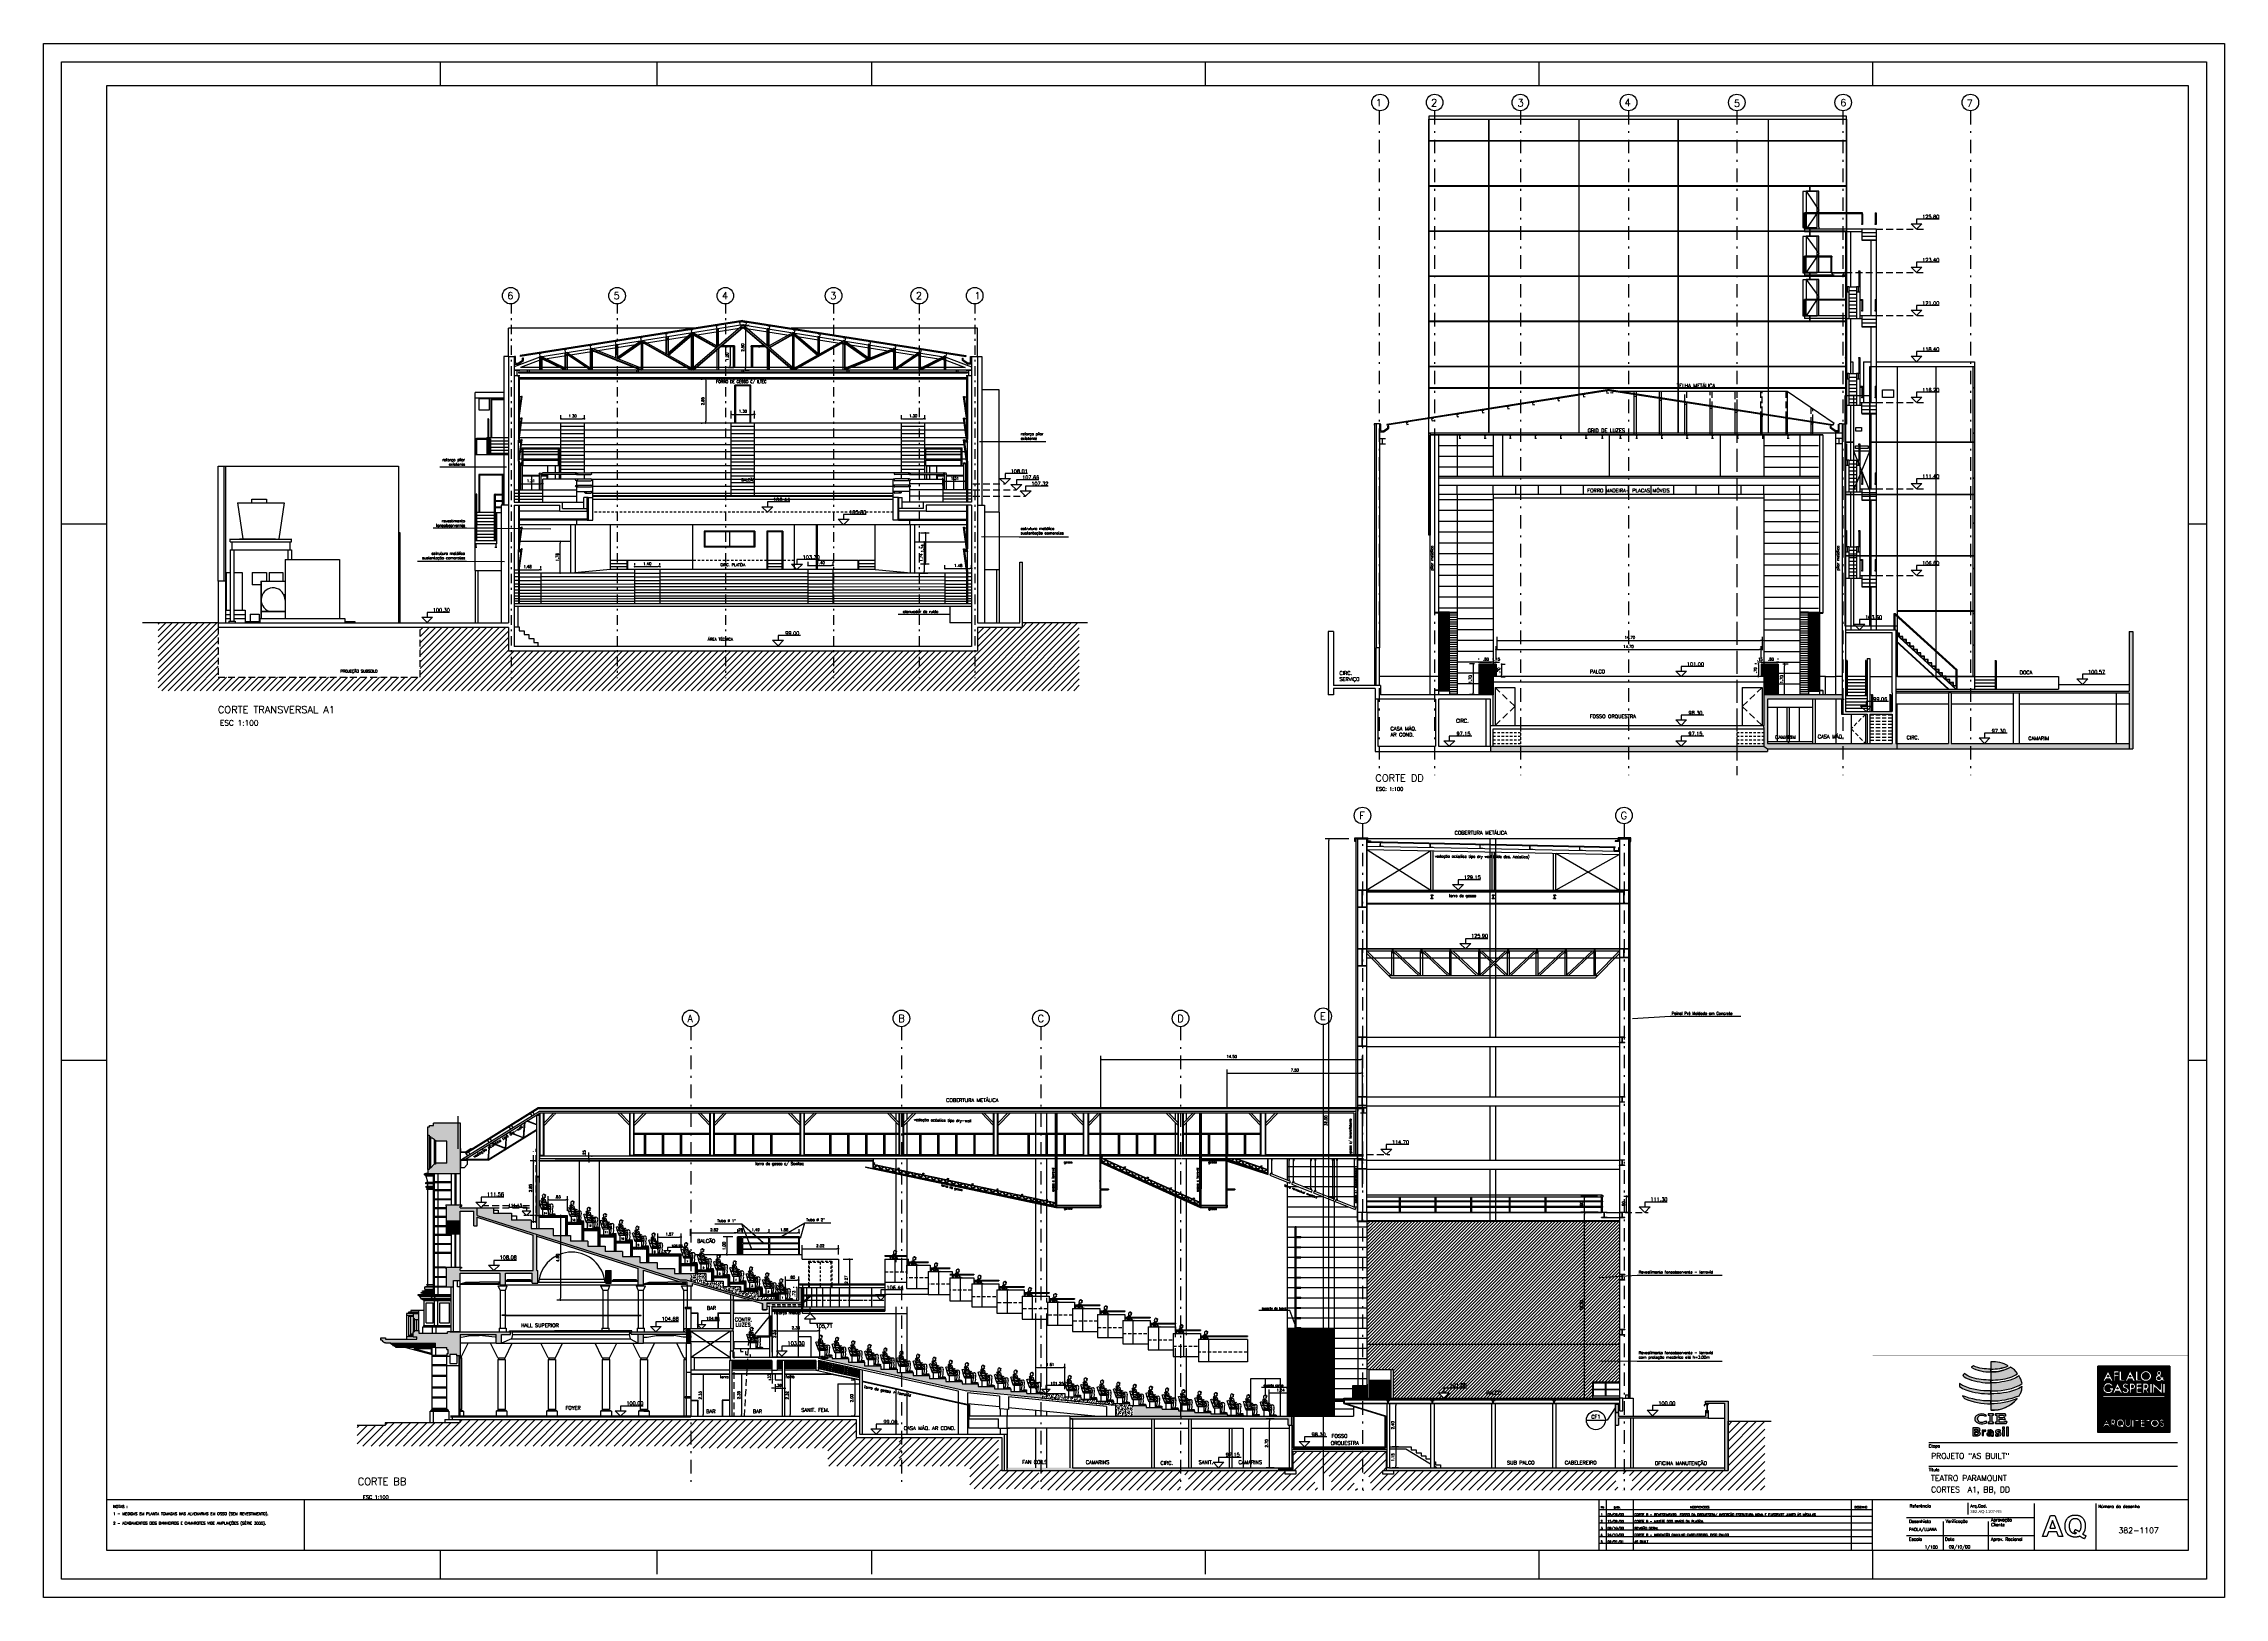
# Model space of a CAD drawing. Extents: x -14 to 107, y -33 to 53.
import ezdxf
from ezdxf.enums import TextEntityAlignment as Align

# ---------------------------------------------------------------- set-up
doc = ezdxf.new("R2010")
doc.units = 0
doc.header["$LTSCALE"] = 1.5
doc.header["$MEASUREMENT"] = 0
for name, pattern in [('DASHDOT', [1, 0.5, -0.25, 0, -0.25]), ('DASHED2', [0.375, 0.25, -0.125]), ('DOT', [6.35, 0, -6.35]), ('HIDDEN', [0.375, 0.25, -0.125])]:
    doc.linetypes.add(name, pattern=pattern)
doc.layers.get('0').update_dxf_attribs({"linetype": 'CONTINUOUS'})
doc.layers.get('DEFPOINTS').update_dxf_attribs({"linetype": 'CONTINUOUS'})
for name, color, linetype in [('1', 7, 'CONTINUOUS'), ('2', 1, 'CONTINUOUS'), ('210', 7, 'DOT'), ('3', 2, 'CONTINUOUS'), ('7', 7, 'CONTINUOUS'), ('A-CAIXILHO', 7, 'CONTINUOUS'), ('A-ESTRUTURA', 4, 'CONTINUOUS'), ('A-FORRO', 2, 'CONTINUOUS'), ('A-HACHURA', 1, 'CONTINUOUS'), ('A-MOBILIA', 1, 'CONTINUOUS'), ('A-PAREDE', 3, 'CONTINUOUS'), ('A-PORTAS', 7, 'CONTINUOUS'), ('A-REVEST', 1, 'CONTINUOUS'), ('AUX', 6, 'CONTINUOUS'), ('CARIMBO', 7, 'CONTINUOUS'), ('COTAS', 1, 'CONTINUOUS'), ('DUT', 3, 'CONTINUOUS'), ('E-METALICA', 2, 'CONTINUOUS'), ('EIXOS', 7, 'DASHDOT'), ('EXISTENTE', 7, 'CONTINUOUS'), ('HACHURA', 1, 'CONTINUOUS'), ('HACHURA1', 1, 'CONTINUOUS'), ('LNHVISTA', 2, 'CONTINUOUS'), ('N-HACHURA', 1, 'CONTINUOUS'), ('N-LNHVISTA', 2, 'CONTINUOUS'), ('N-NOTACOES', 7, 'CONTINUOUS'), ('N-PROJECAO', 2, 'CONTINUOUS'), ('N-PROJEÇÃO', 1, 'HIDDEN'), ('N-TEXTO', 2, 'CONTINUOUS'), ('P-PESSOA', 7, 'CONTINUOUS'), ('PLACAS', 1, 'CONTINUOUS'), ('SOLID', 253, 'CONTINUOUS'), ('T-FOLHA', 7, 'CONTINUOUS'), ('TEXTO', 2, 'CONTINUOUS'), ('VISTA-PILAR', 1, 'CONTINUOUS')]:
    doc.layers.add(name, color=color, linetype=linetype)
doc.styles.add('COTA', font='romans.shx')
doc.styles.add('REGUA-060', font='simplex.shx', dxfattribs={"height": 0.15})
doc.styles.add('REGUA-080', font='simplex', dxfattribs={"height": 0.15})
doc.styles.add('ROMANS', font='romans')
doc.dimstyles.new('DG060-1', dxfattribs={"dimscale": 0.1, "dimtxt": 1.5, "dimasz": 1, "dimexe": 2, "dimexo": 2.5, "dimgap": 0.9, "dimtad": 1, "dimzin": 4, "dimtxsty": 'COTA', "dimblk": 'DOT', "dimblk1": 'DOT', "dimblk2": 'DOT', "dimsah": 1, "dimcen": 0.09, "dimclrd": 1, "dimclre": 1, "dimclrt": 2, "dimazin": 3, "dimtfac": 1, "dimtdec": 4, "dimtix": 1, "dimtmove": 0, "dimatfit": 3, "dimtvp": 2, "dimtolj": 1, "dimtzin": 0})
pattern_1 = [(45, (7.37518, -43.08307), (-0.2245064, 0.2245064), [])]
pattern_2 = [(82.5, (7.37518, -43.08307), (-0.1072144, 0.10042605), [0, -0.115824, 0, -0.12954, 0, -0.123825]), (52.5, (7.37518, -43.08307), (-0.0567033, 0.24741986), [0, -0.062484, 0, -0.104394, 0, -0.040005]), (12.5, (7.3089, -43.14935), (0.16748995, 0.1680997), [0, -0.0381, 0, -0.13716, 0, -0.17907]), (2.5, (7.3089, -43.14935), (0.1146843, 0.2092652), [0, -0.01905, 0, -0.089916, 0, -0.10287])]
pattern_3 = [(45, (7.375176, -43.08307), (-0.02245064, 0.02245064), [])]
pattern_4 = [(180, (-15.61648, 156.15346), (-3e-17, -0.125), [])]

# ---------------------------------------------------------------- blocks, each defined once
blk = doc.blocks.new('LOGO-CIE')
at = {"layer": 'HACHURA'}
h = blk.add_hatch(color=256, dxfattribs=at)
h.paths.add_polyline_path([(-3.45, 2.93, 0.02827), (-3.33, 2.77, 0.104553), (-1.87, 2.48), (-1.87, 2.64, -0.096257)])
h.paths.add_polyline_path([(-3.38, 3.47, -0.068974), (-3.6, 3.61), (-3.6, 3.45, 0.088905), (-3.25, 3.25, 0.087902), (-1.87, 3.04), (-1.87, 3.21, -0.119078)])
h.paths.add_polyline_path([(-2.92, 3.94, -0.135616), (-3.34, 4.17, 0.042598), (-3.42, 4.05, 0.129399), (-3.08, 3.85, 0.087689), (-1.87, 3.64), (-1.87, 3.8, -0.078993)])
h.paths.add_polyline_path([(-1.87, 4.41, -0.11017), (-2.83, 4.58, 0.036503), (-2.96, 4.51, 0.132416), (-1.87, 4.25)])
h = blk.add_hatch(color=256, dxfattribs=at)
h.paths.add_polyline_path([(-0.91, 4.58, 0.15745), (-1.87, 4.81), (-1.87, 4.41, 0.11017)])
h.paths.add_polyline_path([(-0.78, 4.51, -0.132416), (-1.87, 4.25), (-1.87, 3.8, 0.078993), (-0.82, 3.94, 0.135616), (-0.4, 4.17, 0.144317)])
h.paths.add_polyline_path([(-0.36, 3.47, 0.068974), (-0.14, 3.61, 0.116384), (-0.32, 4.05, -0.129399), (-0.66, 3.85, -0.087689), (-1.87, 3.64), (-1.87, 3.21, 0.119078)])
h.paths.add_polyline_path([(-0.3, 2.93, 0.022382), (-0.22, 3.06, 0.096839), (-0.14, 3.45, -0.090136), (-0.5, 3.25, -0.087576), (-1.87, 3.04), (-1.87, 2.64, 0.096257)])
h.paths.add_polyline_path([(-0.42, 2.77, -0.104553), (-1.87, 2.48), (-1.87, 2.14, 0.236654)])
h = blk.add_hatch(color=256, dxfattribs=at)
h.paths.add_polyline_path([(-2.09, 1.51), (-2.2, 1.51, -0.19603), (-2.39, 1.45, -1.039495), (-2.39, 1.86, -0.186423), (-2.23, 1.81), (-2.12, 1.81, 0.158596), (-2.13, 1.86, 0.310548), (-2.68, 1.82, 0.49274), (-2.67, 1.47, 0.104784), (-2.51, 1.39, 0.153688), (-2.14, 1.41, 0.285698)])
h.paths.add_polyline_path([(-1.8, 1.84, -0.414577), (-1.78, 1.85), (-1.73, 1.85, 0.433197), (-1.73, 1.92), (-2.01, 1.92, 0.433197), (-2.01, 1.85), (-1.95, 1.85, -0.414577), (-1.93, 1.84), (-1.93, 1.47, -0.414577), (-1.95, 1.46), (-2.01, 1.46, 0.433197), (-2.01, 1.39), (-1.73, 1.39, 0.433197), (-1.73, 1.46), (-1.78, 1.46, -0.414577), (-1.8, 1.47)])
h.paths.add_polyline_path([(-1.41, 1.64), (-1.21, 1.64), (-1.17, 1.61), (-1.07, 1.61), (-1.05, 1.62), (-1.11, 1.72), (-1.19, 1.72), (-1.22, 1.71), (-1.41, 1.71), (-1.41, 1.86), (-1.2, 1.86), (-1.12, 1.81), (-1.05, 1.81), (-1.02, 1.83, 0.222196), (-1.07, 1.92), (-1.34, 1.92), (-1.62, 1.92, 0.433197), (-1.62, 1.85), (-1.57, 1.85, -0.272044), (-1.54, 1.84), (-1.54, 1.47, -0.272044), (-1.57, 1.46), (-1.62, 1.46, 0.433197), (-1.62, 1.39), (-1.03, 1.39), (-0.96, 1.48), (-0.98, 1.51), (-1.07, 1.51), (-1.14, 1.46), (-1.41, 1.46)])
h = blk.add_hatch(color=256, dxfattribs=at)
h.paths.add_polyline_path([(-2.48, 1), (-2.47, 1.04), (-2.48, 1.06), (-2.48, 1.09), (-2.5, 1.11), (-2.52, 1.13), (-2.53, 1.13), (-2.55, 1.14), (-2.58, 1.15), (-2.62, 1.15), (-2.65, 1.16), (-2.69, 1.16), (-2.86, 1.16), (-2.86, 0.71), (-2.69, 0.71), (-2.66, 0.71), (-2.62, 0.71), (-2.59, 0.71), (-2.56, 0.72), (-2.53, 0.73), (-2.51, 0.74), (-2.5, 0.75), (-2.48, 0.77), (-2.46, 0.79), (-2.46, 0.81), (-2.45, 0.84), (-2.45, 0.84, 0.146195), (-2.47, 0.88, 0.207242), (-2.59, 0.93, 0.282752)])
h.paths.add_polyline_path([(-2.69, 0.97), (-2.75, 0.97), (-2.75, 1.08), (-2.69, 1.08), (-2.67, 1.08, -0.243521), (-2.6, 1.05, -0.220979), (-2.6, 1, -0.249829), (-2.67, 0.97)], flags=16)
h.paths.add_polyline_path([(-2.67, 0.91), (-2.65, 0.91, -0.250582), (-2.59, 0.87, -0.267844), (-2.58, 0.81, -0.268503), (-2.65, 0.77), (-2.67, 0.77), (-2.69, 0.77), (-2.75, 0.77), (-2.75, 0.91), (-2.69, 0.91)], flags=16)
h.paths.add_polyline_path([(-2.27, 0.91), (-2.26, 0.93), (-2.25, 0.94), (-2.23, 0.95), (-2.2, 0.96), (-2.18, 0.96), (-2.15, 0.96), (-2.15, 1.03), (-2.16, 1.03), (-2.19, 1.03), (-2.22, 1.02), (-2.23, 1.02), (-2.25, 1), (-2.27, 0.98), (-2.28, 0.96), (-2.28, 1.02), (-2.35, 1.02), (-2.35, 0.72), (-2.27, 0.72), (-2.27, 0.88)])
h.paths.add_polyline_path([(-1.75, 0.95, 0.207413), (-1.83, 1.02, 0.084983), (-1.9, 1.04), (-1.94, 1.03), (-2.01, 1.02), (-2.03, 1.02), (-2.03, 0.95, -0.190558), (-1.88, 0.98), (-1.85, 0.97, -0.285124), (-1.82, 0.91), (-1.82, 0.89), (-1.98, 0.89, 0.133394), (-2.08, 0.85), (-2.09, 0.83), (-2.09, 0.8), (-2.09, 0.79), (-2.09, 0.76), (-2.08, 0.74), (-2.06, 0.72), (-2.06, 0.72), (-2.03, 0.71), (-2.01, 0.7), (-1.97, 0.69), (-1.96, 0.7), (-1.92, 0.7), (-1.89, 0.71), (-1.89, 0.71), (-1.86, 0.72), (-1.84, 0.74), (-1.84, 0.69), (-1.75, 0.69)])
h.paths.add_polyline_path([(-1.85, 0.81), (-1.89, 0.77), (-1.89, 0.77), (-1.92, 0.76), (-1.95, 0.75), (-1.96, 0.75, -0.174169), (-2.01, 0.77, -0.544799), (-2.01, 0.82, -0.158576), (-1.93, 0.84), (-1.84, 0.84), (-1.84, 0.83)], flags=16)
h.paths.add_polyline_path([(-1.45, 0.97, -0.167661), (-1.33, 0.96), (-1.33, 1.03, 0.157313), (-1.56, 1.02, 0.428277), (-1.61, 0.91, 0.303323), (-1.52, 0.84, -0.182466), (-1.43, 0.82, -0.400671), (-1.44, 0.76, -0.301983), (-1.61, 0.78), (-1.61, 0.7, 0.107823), (-1.41, 0.71, 0.349187), (-1.3, 0.8), (-1.3, 0.83, 0.234779), (-1.41, 0.9, -0.19049), (-1.48, 0.93, -0.486275)])
h.paths.add_polyline_path([(-1.11, 1.04), (-1.22, 1.04), (-1.22, 0.71), (-1.11, 0.71)])
h.paths.add_polyline_path([(-1.11, 1.18), (-1.22, 1.18), (-1.22, 1.09), (-1.11, 1.09)])
h.paths.add_polyline_path([(-0.89, 1.18), (-1, 1.18), (-1, 0.71), (-0.89, 0.71)])
blk.add_line((-1.87, 4.81), (-1.87, 2.14), dxfattribs=at)
at = {"layer": 'HACHURA', "color": 7}
for p, q in [((-2.35, 1.02), (-2.35, 0.72)), ((-1.84, 0.74), (-1.84, 0.69)), ((-1.84, 0.69), (-1.75, 0.69)), ((-1.75, 0.95), (-1.75, 0.69))]:
    blk.add_line(p, q, dxfattribs=at)
for points in [[(-1.87, 3.8, -0.078993), (-2.92, 3.94, -0.135616), (-3.34, 4.17, 0.042598), (-3.42, 4.05, 0.129399), (-3.08, 3.85, 0.087689), (-1.87, 3.64)], [(-1.87, 4.41, -0.11017), (-2.83, 4.58, 0.036503), (-2.96, 4.51, 0.132416), (-1.87, 4.25)], [(-1.87, 4.81), (-1.87, 4.41, 0.11017), (-0.91, 4.58, 0.15745)], [(-0.4, 4.17, 0.144317), (-0.78, 4.51, -0.132416), (-1.87, 4.25), (-1.87, 3.8, 0.078993), (-0.82, 3.94, 0.135616)], [(-0.14, 3.61, 0.116384), (-0.32, 4.05, -0.129399), (-0.66, 3.85, -0.087689), (-1.87, 3.64), (-1.87, 3.21, 0.119078), (-0.36, 3.47, 0.068974)], [(-1.87, 3.21, -0.119078), (-3.38, 3.47, -0.068974), (-3.6, 3.61), (-3.6, 3.45, 0.088905), (-3.25, 3.25, 0.087902), (-1.87, 3.04)], [(-1.87, 2.64, -0.096257), (-3.45, 2.93, 0.02827), (-3.33, 2.77, 0.104553), (-1.87, 2.48)], [(-0.3, 2.93, 0.022382), (-0.22, 3.06, 0.096839), (-0.14, 3.45, -0.090136), (-0.5, 3.25, -0.087576), (-1.87, 3.04), (-1.87, 2.64, 0.096257)], [(-0.42, 2.77, -0.104553), (-1.87, 2.48), (-1.87, 2.14, 0.236654)], [(-2.39, 1.86, -0.186423), (-2.23, 1.81), (-2.12, 1.81, 0.158596), (-2.13, 1.86, 0.310548), (-2.68, 1.82, 0.49274), (-2.67, 1.47, 0.104784), (-2.51, 1.39, 0.153688), (-2.14, 1.41, 0.285698), (-2.09, 1.51), (-2.2, 1.51, -0.19603), (-2.39, 1.45, -1.039495)], [(-1.8, 1.84, -0.414577), (-1.78, 1.85), (-1.73, 1.85, 0.433197), (-1.73, 1.92), (-2.01, 1.92, 0.433197), (-2.01, 1.85), (-1.95, 1.85, -0.414577), (-1.93, 1.84), (-1.93, 1.47, -0.414577), (-1.95, 1.46), (-2.01, 1.46, 0.433197), (-2.01, 1.39), (-1.73, 1.39, 0.433197), (-1.73, 1.46), (-1.78, 1.46, -0.414577), (-1.8, 1.47)], [(-1.11, 1.72), (-1.19, 1.72), (-1.22, 1.71), (-1.41, 1.71), (-1.41, 1.86), (-1.2, 1.86), (-1.12, 1.81), (-1.05, 1.81), (-1.02, 1.83, 0.222196), (-1.07, 1.92), (-1.34, 1.92), (-1.62, 1.92, 0.433197), (-1.62, 1.85), (-1.57, 1.85, -0.272044), (-1.54, 1.84), (-1.54, 1.47, -0.272044), (-1.57, 1.46), (-1.62, 1.46, 0.433197), (-1.62, 1.39), (-1.03, 1.39), (-0.96, 1.48), (-0.98, 1.51), (-1.07, 1.51), (-1.14, 1.46), (-1.41, 1.46), (-1.41, 1.64), (-1.21, 1.64), (-1.17, 1.61), (-1.07, 1.61), (-1.05, 1.62)], [(-2.48, 1), (-2.47, 1.04), (-2.48, 1.06), (-2.48, 1.09), (-2.5, 1.11), (-2.52, 1.13), (-2.53, 1.13), (-2.55, 1.14), (-2.58, 1.15), (-2.62, 1.15), (-2.65, 1.16), (-2.69, 1.16), (-2.86, 1.16), (-2.86, 0.71), (-2.69, 0.71), (-2.66, 0.71), (-2.66, 0.71), (-2.62, 0.71), (-2.59, 0.71), (-2.56, 0.72), (-2.53, 0.73), (-2.51, 0.74), (-2.5, 0.75), (-2.48, 0.77), (-2.46, 0.79), (-2.46, 0.81), (-2.45, 0.84), (-2.45, 0.84, 0.146195), (-2.47, 0.88, 0.207242), (-2.59, 0.93, 0.282752)], [(-2.67, 0.97), (-2.69, 0.97), (-2.75, 0.97), (-2.75, 1.08), (-2.69, 1.08), (-2.67, 1.08, -0.243521), (-2.6, 1.05, -0.220979), (-2.6, 1, -0.249829)], [(-2.59, 0.87, 0.250582), (-2.65, 0.91), (-2.67, 0.91), (-2.69, 0.91), (-2.75, 0.91), (-2.75, 0.77), (-2.69, 0.77), (-2.67, 0.77), (-2.65, 0.77, 0.264209), (-2.58, 0.81, 0.267844)], [(-2.58, 0.81, -0.268503), (-2.65, 0.77), (-2.67, 0.77), (-2.69, 0.77), (-2.75, 0.77), (-2.75, 0.91), (-2.69, 0.91), (-2.67, 0.91), (-2.65, 0.91, -0.250582), (-2.59, 0.87, -0.267844)], [(-1.75, 0.95, 0.207413), (-1.83, 1.02, 0.084983), (-1.9, 1.04), (-1.94, 1.03), (-2.01, 1.02), (-2.03, 1.02), (-2.03, 0.95, -0.190558), (-1.88, 0.98), (-1.85, 0.97, -0.285124), (-1.82, 0.91), (-1.82, 0.89), (-1.98, 0.89, 0.133394), (-2.08, 0.85), (-2.09, 0.83), (-2.09, 0.8), (-2.09, 0.79), (-2.09, 0.76), (-2.08, 0.74), (-2.06, 0.72), (-2.06, 0.72), (-2.03, 0.71), (-2.01, 0.7), (-1.97, 0.69), (-1.96, 0.7), (-1.92, 0.7), (-1.89, 0.71), (-1.89, 0.71), (-1.86, 0.72), (-1.84, 0.74), (-1.84, 0.69), (-1.75, 0.69)], [(-1.84, 0.83), (-1.85, 0.81), (-1.89, 0.77), (-1.89, 0.77), (-1.92, 0.76), (-1.95, 0.75), (-1.96, 0.75, -0.174169), (-2.01, 0.77, -0.544799), (-2.01, 0.82, -0.158576), (-1.93, 0.84), (-1.84, 0.84)], [(-1.41, 0.9, -0.19049), (-1.48, 0.93, -0.486275), (-1.45, 0.97, -0.167661), (-1.33, 0.96), (-1.33, 1.03, 0.157313), (-1.56, 1.02, 0.428277), (-1.61, 0.91, 0.303323), (-1.52, 0.84, -0.182466), (-1.43, 0.82, -0.400671), (-1.44, 0.76, -0.301983), (-1.61, 0.78), (-1.61, 0.7, 0.107823), (-1.41, 0.71, 0.349187), (-1.3, 0.8), (-1.3, 0.83, 0.234779)], [(-1.41, 0.9, -0.19049), (-1.48, 0.93, -0.486275), (-1.45, 0.97, -0.167661), (-1.33, 0.96), (-1.33, 1.03, 0.157313), (-1.56, 1.02, 0.428277), (-1.61, 0.91, 0.303323), (-1.52, 0.84, -0.182466), (-1.43, 0.82, -0.400671), (-1.44, 0.76, -0.301983), (-1.61, 0.78), (-1.61, 0.7, 0.107823), (-1.41, 0.71, 0.349187), (-1.3, 0.8), (-1.3, 0.83, 0.234779)]]:
    blk.add_lwpolyline(points, format="xyb", close=True, dxfattribs=at)
for points in [[(-2.25, 0.94), (-2.23, 0.95), (-2.2, 0.96), (-2.18, 0.96), (-2.15, 0.96), (-2.15, 1.03), (-2.16, 1.03), (-2.19, 1.03), (-2.22, 1.02), (-2.23, 1.02), (-2.25, 1), (-2.27, 0.98), (-2.28, 0.96), (-2.28, 1.02), (-2.35, 1.02), (-2.35, 0.72), (-2.27, 0.72), (-2.27, 0.88), (-2.27, 0.91), (-2.26, 0.93)], [(-1.11, 1.18), (-1.22, 1.18), (-1.22, 1.09), (-1.11, 1.09)], [(-1.11, 1.18), (-1.22, 1.18), (-1.22, 1.09), (-1.11, 1.09)], [(-1.11, 1.04), (-1.22, 1.04), (-1.22, 0.71), (-1.11, 0.71)], [(-1.11, 1.04), (-1.22, 1.04), (-1.22, 0.71), (-1.11, 0.71)], [(-1.11, 1.04), (-1.22, 1.04), (-1.22, 0.71), (-1.11, 0.71)], [(-0.89, 1.18), (-1, 1.18), (-1, 0.71), (-0.89, 0.71)]]:
    blk.add_lwpolyline(points, close=True, dxfattribs=at)
for centre, radius, start, end in [((-1.77, 6.65), 2.24, 267.4806, 292.6282), ((-1.81, 6.4), 2.15, 268.4763, 298.6482), ((-1.77, 3.9), 1.77, 266.8401, 320.0973)]:
    blk.add_arc(centre, radius, start, end, dxfattribs=at)
blk = doc.blocks.new('N-1903')
at = {"layer": 'N-NOTACOES', "color": 1}
for p, q in [((-0.003, 0.003), (0.003, 0.003)), ((0, 0), (-0.003, 0.003)), ((0.0125, 0.0056), (0, 0.0056)), ((0, 0.0056), (0, 0.003)), ((0.003, 0.003), (0, 0))]:
    blk.add_line(p, q, dxfattribs=at)
at = {"layer": 'N-NOTACOES', "color": 2, "style": 'ROMANS'}
blk.add_attdef('COTAC', text='', height=0.002, dxfattribs=at).set_placement((0.0079, 0.0069), align=Align.MIDDLE)
blk = doc.blocks.new('N-1701')
at = {"layer": 'N-TEXTO', "color": 4, "style": 'ROMANS'}
blk.add_attdef('TITULO', (0, 0), '', height=0.004, dxfattribs=at)
blk = doc.blocks.new('PESSOA')
at = {"layer": 'A-MOBILIA'}
for p, q in [((-0.97, 0.79), (-0.88, 0.82)), ((-0.92, 0.62), (-0.97, 0.79)), ((-0.92, 0.59), (-0.92, 0.62)), ((-0.92, 0.62), (-0.62, 0.62)), ((-0.62, 0.59), (-0.92, 0.59)), ((-0.84, 0.37), (-0.91, 0.59)), ((-0.88, 0.82), (-0.81, 0.62)), ((-0.82, 0.37), (-0.84, 0.37)), ((-0.82, 0.42), (-0.55, 0.42)), ((-0.82, 0.32), (-0.82, 0.42)), ((-0.42, 0.32), (-0.82, 0.32)), ((-0.78, 0.32), (-0.78, 0)), ((-0.55, 0.32), (-0.55, 0.52)), ((-0.52, 0.52), (-0.52, 0.32)), ((-0.52, 0.42), (-0.42, 0.42)), ((-0.47, 0.32), (-0.47, 0)), ((-0.42, 0.42), (-0.42, 0.32))]:
    blk.add_line(p, q, dxfattribs=at)
at = {"layer": 'A-MOBILIA', "extrusion": (5.54832e-28, 1, 0)}
for p, q in [((-0.8, 0.59), (-0.75, 0.42)), ((-0.79, 0.6), (-0.73, 0.43))]:
    blk.add_line(p, q, dxfattribs=at)
at = {"layer": 'A-MOBILIA'}
for radius in [0.1, 0.07]:
    blk.add_arc((-0.62, 0.52), radius, 0, 90, dxfattribs=at)
at = {"layer": 'P-PESSOA'}
for p, q in [((-0.84, 0.9), (-0.8, 0.97)), ((-0.8, 0.97), (-0.78, 0.97)), ((-0.79, 0.97), (-0.63, 0.89)), ((-0.77, 1), (-0.78, 0.97)), ((-0.71, 0.97), (-0.69, 0.92)), ((-0.64, 1.11), (-0.7, 1.14)), ((-0.63, 1), (-0.69, 1)), ((-0.33, 0.49), (-0.68, 0.42)), ((-0.64, 1.14), (-0.6, 1.12)), ((-0.6, 1.12), (-0.64, 1.14)), ((-0.64, 1.14), (-0.61, 1.1)), ((-0.61, 1.1), (-0.64, 1.12)), ((-0.64, 1.12), (-0.64, 1.11)), ((-0.64, 1.03), (-0.63, 1)), ((-0.63, 0.89), (-0.57, 0.56)), ((-0.57, 0.61), (-0.56, 0.55)), ((-0.39, 0.56), (-0.47, 0.56)), ((-0.31, 0.62), (-0.43, 0.61))]:
    blk.add_line(p, q, dxfattribs=at)
at = {"layer": 'P-PESSOA', "linetype": 'CONTINUOUS'}
for p, q in [((-0.84, 0.9), (-0.81, 0.75)), ((-0.81, 0.75), (-0.78, 0.63)), ((-0.75, 0.86), (-0.78, 0.89)), ((-0.78, 0.63), (-0.77, 0.61)), ((-0.77, 0.61), (-0.73, 0.61)), ((-0.72, 0.8), (-0.75, 0.86)), ((-0.67, 0.51), (-0.75, 0.48)), ((-0.73, 0.81), (-0.73, 0.88)), ((-0.72, 0.76), (-0.73, 0.81)), ((-0.73, 0.72), (-0.72, 0.76)), ((-0.68, 0.7), (-0.73, 0.72)), ((-0.69, 1), (-0.71, 0.97)), ((-0.61, 0.71), (-0.68, 0.7)), ((-0.56, 0.55), (-0.67, 0.51)), ((-0.65, 1.13), (-0.66, 1.1)), ((-0.66, 1.1), (-0.63, 1.07)), ((-0.63, 1.07), (-0.65, 1.05)), ((-0.65, 1.05), (-0.64, 1.03)), ((-0.54, 0.72), (-0.61, 0.71)), ((-0.55, 0.66), (-0.54, 0.72)), ((-0.38, 0.09), (-0.38, 0.1)), ((-0.38, 0.1), (-0.38, 0.1)), ((-0.38, 0.1), (-0.38, 0.1)), ((-0.38, 0.1), (-0.38, 0.1)), ((-0.38, 0.1), (-0.37, 0.1)), ((-0.38, 0.05), (-0.38, 0.09)), ((-0.38, 0.09), (-0.38, 0.09)), ((-0.38, 0.09), (-0.38, 0.09)), ((-0.37, 0.05), (-0.38, 0.05)), ((-0.38, 0.05), (-0.38, 0.05)), ((-0.38, 0.05), (-0.38, 0.05)), ((-0.38, 0.05), (-0.38, 0.05)), ((-0.38, 0.05), (-0.38, 0.05)), ((-0.38, 0.05), (-0.38, 0.05)), ((-0.37, 0.1), (-0.33, 0.4)), ((-0.37, 0.11), (-0.37, 0.11)), ((-0.37, 0.1), (-0.37, 0.1)), ((-0.37, 0.1), (-0.37, 0.1)), ((-0.37, 0.04), (-0.37, 0.05)), ((-0.36, 0.04), (-0.37, 0.04)), ((-0.37, 0.04), (-0.37, 0.04)), ((-0.37, 0.04), (-0.37, 0.04)), ((-0.37, 0.04), (-0.37, 0.04)), ((-0.37, 0.04), (-0.37, 0.04)), ((-0.37, 0.04), (-0.37, 0.04)), ((-0.33, 0.04), (-0.36, 0.04)), ((-0.33, 0.4), (-0.33, 0.49)), ((-0.32, 0.04), (-0.33, 0.04)), ((-0.33, 0.04), (-0.33, 0.04)), ((-0.31, 0.05), (-0.32, 0.04)), ((-0.32, 0.04), (-0.32, 0.04)), ((-0.32, 0.04), (-0.32, 0.04)), ((-0.32, 0.04), (-0.32, 0.04)), ((-0.32, 0.04), (-0.32, 0.04)), ((-0.3, 0.06), (-0.31, 0.06)), ((-0.31, 0.06), (-0.31, 0.05)), ((-0.31, 0.05), (-0.31, 0.05)), ((-0.3, 0.05), (-0.3, 0.06)), ((-0.3, 0.06), (-0.3, 0.06)), ((-0.3, 0.06), (-0.3, 0.06)), ((-0.29, 0.05), (-0.3, 0.05)), ((-0.28, 0.05), (-0.29, 0.05)), ((-0.29, 0.05), (-0.29, 0.05)), ((-0.29, 0.05), (-0.29, 0.05)), ((-0.29, 0.05), (-0.29, 0.05)), ((-0.29, 0.05), (-0.29, 0.05)), ((-0.29, 0.05), (-0.29, 0.05)), ((-0.28, 0.04), (-0.28, 0.05)), ((-0.28, 0.05), (-0.28, 0.05)), ((-0.27, 0.04), (-0.28, 0.04)), ((-0.26, 0.04), (-0.27, 0.04)), ((-0.27, 0.04), (-0.27, 0.04)), ((-0.27, 0.04), (-0.27, 0.04)), ((-0.27, 0.04), (-0.27, 0.04)), ((-0.26, 0.03), (-0.26, 0.04)), ((-0.26, 0.04), (-0.26, 0.04)), ((-0.26, 0.04), (-0.26, 0.04)), ((-0.26, 0.04), (-0.26, 0.04)), ((-0.25, 0.03), (-0.26, 0.03)), ((-0.23, 0.4), (-0.25, 0.33)), ((-0.25, 0.33), (-0.23, 0.26)), ((-0.23, 0.26), (-0.25, 0.11)), ((-0.25, 0.11), (-0.25, 0.1)), ((-0.25, 0.1), (-0.25, 0.1)), ((-0.25, 0.1), (-0.25, 0.1)), ((-0.25, 0.1), (-0.25, 0.1)), ((-0.25, 0.1), (-0.25, 0.1)), ((-0.25, 0.1), (-0.25, 0.1)), ((-0.25, 0.1), (-0.25, 0.1)), ((-0.25, 0.1), (-0.24, 0.1)), ((-0.24, 0.03), (-0.25, 0.03)), ((-0.25, 0.03), (-0.25, 0.03)), ((-0.25, 0.03), (-0.25, 0.03)), ((-0.25, 0.03), (-0.25, 0.03)), ((-0.25, 0.03), (-0.25, 0.03)), ((-0.25, 0.03), (-0.25, 0.03)), ((-0.24, 0.1), (-0.24, 0.09)), ((-0.24, 0.09), (-0.24, 0.09)), ((-0.24, 0.09), (-0.24, 0.09)), ((-0.24, 0.09), (-0.23, 0.09)), ((-0.23, 0.02), (-0.24, 0.03)), ((-0.24, 0.03), (-0.24, 0.03)), ((-0.24, 0.03), (-0.24, 0.03)), ((-0.24, 0.03), (-0.24, 0.03)), ((-0.22, 0.48), (-0.23, 0.4)), ((-0.23, 0.09), (-0.23, 0.09)), ((-0.23, 0.09), (-0.22, 0.09)), ((-0.22, 0.02), (-0.23, 0.02)), ((-0.23, 0.02), (-0.23, 0.02)), ((-0.23, 0.02), (-0.23, 0.02)), ((-0.23, 0.02), (-0.23, 0.02)), ((-0.23, 0.02), (-0.23, 0.02)), ((-0.22, 0.09), (-0.22, 0.09)), ((-0.22, 0.09), (-0.22, 0.09)), ((-0.22, 0.09), (-0.22, 0.09)), ((-0.22, 0.09), (-0.21, 0.09)), ((-0.15, 0.02), (-0.22, 0.02)), ((-0.22, 0.02), (-0.22, 0.02)), ((-0.21, 0.09), (-0.21, 0.08)), ((-0.21, 0.08), (-0.2, 0.08)), ((-0.2, 0.08), (-0.2, 0.08)), ((-0.2, 0.08), (-0.18, 0.08)), ((-0.18, 0.08), (-0.18, 0.08)), ((-0.18, 0.08), (-0.14, 0.08)), ((-0.14, 0.02), (-0.15, 0.02)), ((-0.15, 0.02), (-0.15, 0.02)), ((-0.14, 0.08), (-0.12, 0.08)), ((-0.14, 0.08), (-0.14, 0.08)), ((-0.13, 0.03), (-0.14, 0.02)), ((-0.14, 0.02), (-0.14, 0.02)), ((-0.14, 0.02), (-0.14, 0.02)), ((-0.14, 0.02), (-0.14, 0.02)), ((-0.13, 0.03), (-0.13, 0.03)), ((-0.12, 0.03), (-0.13, 0.03)), ((-0.13, 0.03), (-0.13, 0.03)), ((-0.13, 0.03), (-0.13, 0.03)), ((-0.12, 0.08), (-0.12, 0.08)), ((-0.12, 0.08), (-0.11, 0.08)), ((-0.11, 0.03), (-0.12, 0.03)), ((-0.12, 0.03), (-0.12, 0.03)), ((-0.12, 0.03), (-0.12, 0.03)), ((-0.11, 0.08), (-0.11, 0.08)), ((-0.11, 0.08), (-0.11, 0.07)), ((-0.11, 0.07), (-0.11, 0.07)), ((-0.11, 0.07), (-0.11, 0.07)), ((-0.11, 0.07), (-0.1, 0.07)), ((-0.1, 0.04), (-0.11, 0.04)), ((-0.11, 0.04), (-0.11, 0.04)), ((-0.11, 0.04), (-0.11, 0.04)), ((-0.11, 0.04), (-0.11, 0.04)), ((-0.11, 0.04), (-0.11, 0.03)), ((-0.11, 0.03), (-0.11, 0.03)), ((-0.11, 0.03), (-0.11, 0.03)), ((-0.1, 0.07), (-0.1, 0.06)), ((-0.1, 0.06), (-0.1, 0.06)), ((-0.1, 0.06), (-0.1, 0.06)), ((-0.1, 0.06), (-0.1, 0.06)), ((-0.1, 0.06), (-0.1, 0.04)), ((-0.1, 0.04), (-0.1, 0.04))]:
    blk.add_line(p, q, dxfattribs=at)
for points in [[(-0.8, 0.97), (-0.73, 0.85), (-0.65, 0.78), (-0.61, 0.72)], [(-0.79, 1.07), (-0.79, 1.04), (-0.79, 1.02), (-0.77, 1)], [(-0.59, 0.7), (-0.49, 0.61), (-0.46, 0.59), (-0.43, 0.61), (-0.39, 0.59), (-0.35, 0.57), (-0.34, 0.56), (-0.36, 0.55), (-0.41, 0.57), (-0.44, 0.57), (-0.47, 0.57), (-0.48, 0.52), (-0.56, 0.56)], [(-0.55, 0.7), (-0.49, 0.72), (-0.47, 0.7), (-0.47, 0.68), (-0.49, 0.68), (-0.55, 0.67)]]:
    blk.add_lwpolyline(points, dxfattribs=at)
at = {"layer": 'P-PESSOA'}
for centre, radius, start, end in [((-0.75, 1.09), 0.0477, 127.3399, 202.5127), ((-0.7, 1.08), 0.0897, 45.7873, 148.4559), ((-0.69, 0.5), 0.0783, 232.6566, 276.7974), ((-0.73, 0.54), 0.133, 293.608, 293.7502), ((-0.3, 0.53), 0.0964, 327.4435, 91.889)]:
    blk.add_arc(centre, radius, start, end, dxfattribs=at)
blk = doc.blocks.new('DOT')
at = {"color": 0, "linetype": 'BYBLOCK'}
blk.add_line((-0.5, 0), (-1, 0), dxfattribs=at)
at = {"color": 0, "linetype": 'BYBLOCK', "const_width": 0.5}
blk.add_lwpolyline([(-0.25, 0, 1), (0.25, 0, 1)], format="xyb", close=True, dxfattribs=at)
blk = doc.blocks.new('*D20')
at = {"color": 1, "linetype": 'BYBLOCK'}
for p, q in [((72.48, -11.95), (71.52, -11.95)), ((71.72, -22.15), (71.72, -12.05)), ((71.4, -22.25), (71.92, -22.25))]:
    blk.add_line(p, q, dxfattribs=at)
at = {"layer": 'DEFPOINTS', "color": 0, "linetype": 'BYBLOCK'}
for p in [(71.72, -11.95), (72.73, -11.95), (71.15, -22.25)]:
    blk.add_point(p, dxfattribs=at)
at = {"color": 1, "linetype": 'BYBLOCK', "xscale": 0.1, "yscale": 0.1, "zscale": 0.1}
for p, rotation in [((71.72, -11.95), 90), ((71.72, -22.25), 270)]:
    blk.add_blockref('DOT', p, dxfattribs=dict(at, rotation=rotation))
at = {"color": 2, "linetype": 'BYBLOCK', "insert": (71.56, -17.1), "char_height": 0.15, "attachment_point": 5, "rotation": 90, "style": 'COTA'}
blk.add_mtext('\\A1;10.30', dxfattribs=at)
blk = doc.blocks.new('_DOT')
at = {"color": 0, "linetype": 'BYBLOCK'}
blk.add_line((-0.5, 0), (-1, 0), dxfattribs=at)
at = {"color": 0, "linetype": 'BYBLOCK', "const_width": 0.5}
blk.add_lwpolyline([(-0.25, 0, 1), (0.25, 0, 1)], format="xyb", close=True, dxfattribs=at)
blk = doc.blocks.new('*D21')
at = {"color": 1, "linetype": 'BYBLOCK'}
for p, q in [((16.52, -8.74), (16.52, -8.64)), ((16.52, -8.99), (16.52, -8.84)), ((16.52, -8.99), (16.52, -8.84)), ((16.52, -9.09), (16.52, -9.19)), ((16.67, -8.84), (16.72, -8.84)), ((16.67, -8.99), (16.72, -8.99))]:
    blk.add_line(p, q, dxfattribs=at)
at = {"layer": 'DEFPOINTS', "color": 0, "linetype": 'BYBLOCK'}
for p in [(16.42, -8.84), (16.42, -8.99), (16.52, -8.84)]:
    blk.add_point(p, dxfattribs=at)
at = {"color": 1, "linetype": 'BYBLOCK', "xscale": 0.1, "yscale": 0.1, "zscale": 0.1}
for p, rotation in [((16.52, -8.84), 270), ((16.52, -8.99), 90)]:
    blk.add_blockref('DOT', p, dxfattribs=dict(at, rotation=rotation))
at = {"color": 2, "linetype": 'BYBLOCK', "insert": (16.27, -8.67), "char_height": 0.15, "attachment_point": 5, "rotation": 90, "style": 'COTA'}
blk.add_mtext('\\A1;.25', dxfattribs=at)
blk = doc.blocks.new('*D22')
at = {"color": 1, "linetype": 'BYBLOCK'}
for p, q in [((61.42, -22.55), (61.07, -22.55)), ((61.27, -24.85), (61.27, -22.65)), ((61.42, -24.95), (61.07, -24.95))]:
    blk.add_line(p, q, dxfattribs=at)
at = {"layer": 'DEFPOINTS', "color": 0, "linetype": 'BYBLOCK'}
for p in [(61.27, -22.55), (61.67, -22.55), (61.67, -24.95)]:
    blk.add_point(p, dxfattribs=at)
at = {"color": 1, "linetype": 'BYBLOCK', "xscale": 0.1, "yscale": 0.1, "zscale": 0.1}
for p, rotation in [((61.27, -22.55), 90), ((61.27, -24.95), 270)]:
    blk.add_blockref('DOT', p, dxfattribs=dict(at, rotation=rotation))
at = {"color": 2, "linetype": 'BYBLOCK', "insert": (61.1, -23.75), "char_height": 0.15, "attachment_point": 5, "rotation": 90, "style": 'COTA'}
blk.add_mtext('\\A1;2.40', dxfattribs=at)
blk = doc.blocks.new('*D23')
at = {"color": 1, "linetype": 'BYBLOCK'}
for p, q in [((51.92, -6.19), (51.92, -4.04)), ((52.02, -4.24), (59.32, -4.24)), ((59.42, -10.58), (59.42, -4.04))]:
    blk.add_line(p, q, dxfattribs=at)
at = {"layer": 'DEFPOINTS', "color": 0, "linetype": 'BYBLOCK'}
for p in [(59.42, -4.24), (51.92, -6.44), (59.42, -10.83)]:
    blk.add_point(p, dxfattribs=at)
at = {"color": 1, "linetype": 'BYBLOCK', "xscale": 0.1, "yscale": 0.1, "zscale": 0.1, "rotation": 180}
blk.add_blockref('DOT', (51.92, -4.24), dxfattribs=at)
at = {"color": 1, "linetype": 'BYBLOCK', "xscale": 0.1, "yscale": 0.1, "zscale": 0.1}
blk.add_blockref('DOT', (59.42, -4.24), dxfattribs=at)
at = {"color": 2, "linetype": 'BYBLOCK', "insert": (55.67, -4.07), "char_height": 0.15, "attachment_point": 5, "style": 'COTA'}
blk.add_mtext('\\A1;7.50', dxfattribs=at)
blk = doc.blocks.new('*D24')
at = {"color": 1, "linetype": 'BYBLOCK'}
for p, q in [((44.92, -6.2), (44.92, -3.28)), ((45.02, -3.48), (59.32, -3.48)), ((59.42, -10.58), (59.42, -3.28))]:
    blk.add_line(p, q, dxfattribs=at)
at = {"layer": 'DEFPOINTS', "color": 0, "linetype": 'BYBLOCK'}
for p in [(59.42, -3.48), (44.92, -6.45), (59.42, -10.83)]:
    blk.add_point(p, dxfattribs=at)
at = {"color": 1, "linetype": 'BYBLOCK', "xscale": 0.1, "yscale": 0.1, "zscale": 0.1, "rotation": 180}
blk.add_blockref('DOT', (44.92, -3.48), dxfattribs=at)
at = {"color": 1, "linetype": 'BYBLOCK', "xscale": 0.1, "yscale": 0.1, "zscale": 0.1}
blk.add_blockref('DOT', (59.42, -3.48), dxfattribs=at)
at = {"color": 2, "linetype": 'BYBLOCK', "insert": (52.17, -3.32), "char_height": 0.15, "attachment_point": 5, "style": 'COTA'}
blk.add_mtext('\\A1;14.50', dxfattribs=at)
blk = doc.blocks.new('*D25')
at = {"color": 1, "linetype": 'BYBLOCK'}
for p, q in [((54.52, -23.4), (54.07, -23.4)), ((54.27, -26), (54.27, -23.5)), ((54.52, -26.1), (54.07, -26.1))]:
    blk.add_line(p, q, dxfattribs=at)
at = {"layer": 'DEFPOINTS', "color": 0, "linetype": 'BYBLOCK'}
for p in [(54.27, -23.4), (54.77, -23.4), (54.77, -26.1)]:
    blk.add_point(p, dxfattribs=at)
at = {"color": 1, "linetype": 'BYBLOCK', "xscale": 0.1, "yscale": 0.1, "zscale": 0.1}
for p, rotation in [((54.27, -23.4), 90), ((54.27, -26.1), 270)]:
    blk.add_blockref('DOT', p, dxfattribs=dict(at, rotation=rotation))
at = {"color": 2, "linetype": 'BYBLOCK', "insert": (54.1, -24.75), "char_height": 0.15, "attachment_point": 5, "rotation": 90, "style": 'COTA'}
blk.add_mtext('\\A1;2.70', dxfattribs=at)
blk = doc.blocks.new('*D26')
at = {"color": 1, "linetype": 'BYBLOCK'}
for p, q in [((58.67, 8.75), (57.35, 8.75)), ((57.55, -23.15), (57.55, 8.65)), ((56.18, -23.25), (57.75, -23.25))]:
    blk.add_line(p, q, dxfattribs=at)
at = {"layer": 'DEFPOINTS', "color": 0, "linetype": 'BYBLOCK'}
for p in [(57.55, 8.75), (58.92, 8.75), (55.93, -23.25)]:
    blk.add_point(p, dxfattribs=at)
at = {"color": 1, "linetype": 'BYBLOCK', "xscale": 0.1, "yscale": 0.1, "zscale": 0.1}
for p, rotation in [((57.55, 8.75), 90), ((57.55, -23.25), 270)]:
    blk.add_blockref('DOT', p, dxfattribs=dict(at, rotation=rotation))
at = {"color": 2, "linetype": 'BYBLOCK', "insert": (57.39, -6.87), "char_height": 0.15, "attachment_point": 5, "rotation": 90, "style": 'COTA'}
blk.add_mtext('\\A1;32.00', dxfattribs=at)
blk = doc.blocks.new('*D27')
at = {"color": 1, "linetype": 'BYBLOCK'}
for p, q in [((61.42, -24.95), (61.07, -24.95)), ((61.27, -25.05), (61.27, -26)), ((61.42, -26.1), (61.07, -26.1))]:
    blk.add_line(p, q, dxfattribs=at)
at = {"layer": 'DEFPOINTS', "color": 0, "linetype": 'BYBLOCK'}
for p in [(61.67, -24.95), (61.27, -26.1), (61.67, -26.1)]:
    blk.add_point(p, dxfattribs=at)
at = {"color": 1, "linetype": 'BYBLOCK', "xscale": 0.1, "yscale": 0.1, "zscale": 0.1}
for p, rotation in [((61.27, -24.95), 90), ((61.27, -26.1), 270)]:
    blk.add_blockref('DOT', p, dxfattribs=dict(at, rotation=rotation))
at = {"color": 2, "linetype": 'BYBLOCK', "insert": (61.1, -25.53), "char_height": 0.15, "attachment_point": 5, "rotation": 90, "style": 'COTA'}
blk.add_mtext('\\A1;1.15', dxfattribs=at)
blk = doc.blocks.new('*D31')
at = {"color": 1, "linetype": 'BYBLOCK'}
for p, q in [((14.91, -12.12), (15.16, -12.12)), ((14.96, -12.22), (14.96, -16.71)), ((25.21, -16.81), (14.76, -16.81))]:
    blk.add_line(p, q, dxfattribs=at)
at = {"layer": 'DEFPOINTS', "color": 0, "linetype": 'BYBLOCK'}
for p in [(14.66, -12.12), (14.96, -16.81), (25.46, -16.81)]:
    blk.add_point(p, dxfattribs=at)
at = {"color": 1, "linetype": 'BYBLOCK', "xscale": 0.1, "yscale": 0.1, "zscale": 0.1}
for p, rotation in [((14.96, -12.12), 90), ((14.96, -16.81), 270)]:
    blk.add_blockref('DOT', p, dxfattribs=dict(at, rotation=rotation))
at = {"color": 2, "linetype": 'BYBLOCK', "insert": (14.8, -14.47), "char_height": 0.15, "attachment_point": 5, "rotation": 90, "style": 'COTA'}
blk.add_mtext('\\A1;4.69', dxfattribs=at)
blk = doc.blocks.new('*D32')
at = {"color": 1, "linetype": 'BYBLOCK'}
for p, q in [((72.45, -11.05), (71.52, -11.05)), ((72.42, -11.95), (71.52, -11.95)), ((71.72, -11.85), (71.72, -11.15))]:
    blk.add_line(p, q, dxfattribs=at)
at = {"layer": 'DEFPOINTS', "color": 0, "linetype": 'BYBLOCK'}
for p in [(71.72, -11.05), (72.67, -11.95), (72.7, -11.05)]:
    blk.add_point(p, dxfattribs=at)
at = {"color": 1, "linetype": 'BYBLOCK', "xscale": 0.1, "yscale": 0.1, "zscale": 0.1}
for p, rotation in [((71.72, -11.05), 90), ((71.72, -11.95), 270)]:
    blk.add_blockref('DOT', p, dxfattribs=dict(at, rotation=rotation))
at = {"color": 2, "linetype": 'BYBLOCK', "insert": (71.56, -11.5), "char_height": 0.15, "attachment_point": 5, "rotation": 90, "style": 'COTA'}
blk.add_mtext('\\A1;.90', dxfattribs=at)
blk = doc.blocks.new('*D33')
at = {"color": 1, "linetype": 'BYBLOCK'}
for p, q in [((73.9, -11.05), (74.26, -11.05)), ((73.92, -11.95), (74.26, -11.95)), ((74.06, -11.85), (74.06, -11.15))]:
    blk.add_line(p, q, dxfattribs=at)
at = {"layer": 'DEFPOINTS', "color": 0, "linetype": 'BYBLOCK'}
for p in [(73.65, -11.05), (73.67, -11.95), (74.06, -11.05)]:
    blk.add_point(p, dxfattribs=at)
at = {"color": 1, "linetype": 'BYBLOCK', "xscale": 0.1, "yscale": 0.1, "zscale": 0.1}
for p, rotation in [((74.06, -11.05), 90), ((74.06, -11.95), 270)]:
    blk.add_blockref('DOT', p, dxfattribs=dict(at, rotation=rotation))
at = {"color": 2, "linetype": 'BYBLOCK', "insert": (73.89, -11.5), "char_height": 0.15, "attachment_point": 5, "rotation": 90, "style": 'COTA'}
blk.add_mtext('\\A1;.90', dxfattribs=at)
blk = doc.blocks.new('VIGA50')
at = {"layer": 'A-ESTRUTURA'}
for p, q in [((0.5, 0.5), (0, 0.5)), ((0, 0.5), (0, 0.485)), ((0.2425, 0.485), (0, 0.485)), ((0, 0), (0, 0.015)), ((0.2425, 0.015), (0, 0.015)), ((0.5, 0), (0, 0)), ((0.2425, 0.015), (0.2425, 0.485)), ((0.2575, 0.015), (0.2575, 0.485)), ((0.5, 0.485), (0.2575, 0.485)), ((0.5, 0.015), (0.2575, 0.015)), ((0.5, 0.5), (0.5, 0.485)), ((0.5, 0), (0.5, 0.015))]:
    blk.add_line(p, q, dxfattribs=at)
blk = doc.blocks.new('VIGA90')
at = {"layer": 'A-ESTRUTURA'}
for p, q in [((0, 0), (-0.5, 0)), ((0, 0), (0, -0.015)), ((-0.5, 0), (-0.5, -0.015)), ((-0.2575, -0.015), (-0.5, -0.015)), ((-0.5, -0.95), (-0.5, -0.935)), ((-0.2575, -0.935), (-0.5, -0.935)), ((0, -0.95), (-0.5, -0.95)), ((-0.2575, -0.935), (-0.2575, -0.015)), ((-0.2425, -0.935), (-0.2425, -0.015)), ((0, -0.015), (-0.2425, -0.015)), ((0, -0.935), (-0.2425, -0.935)), ((0, -0.95), (0, -0.935))]:
    blk.add_line(p, q, dxfattribs=at)
blk = doc.blocks.new('VIGA20')
at = {"layer": 'A-ESTRUTURA'}
for p, q in [((0.065, 0.2), (-0.065, 0.2)), ((-0.065, 0.2), (-0.065, 0.185)), ((-0.0075, 0.185), (-0.065, 0.185)), ((-0.065, 0), (-0.065, 0.015)), ((-0.0075, 0.015), (-0.065, 0.015)), ((0.065, 0), (-0.065, 0)), ((-0.0075, 0.015), (-0.0075, 0.185)), ((0.0075, 0.015), (0.0075, 0.185)), ((0.065, 0.185), (0.0075, 0.185)), ((0.065, 0.015), (0.0075, 0.015)), ((0.065, 0.2), (0.065, 0.185)), ((0.065, 0), (0.065, 0.015))]:
    blk.add_line(p, q, dxfattribs=at)
blk = doc.blocks.new('VIGA75')
at = {"layer": 'A-ESTRUTURA'}
for p, q in [((0.25, 0.75), (-0.25, 0.75)), ((-0.25, 0.75), (-0.25, 0.735)), ((-0.0075, 0.735), (-0.25, 0.735)), ((-0.25, 0), (-0.25, 0.015)), ((-0.0075, 0.015), (-0.25, 0.015)), ((0.25, 0), (-0.25, 0)), ((-0.0075, 0.015), (-0.0075, 0.735)), ((0.0075, 0.015), (0.0075, 0.735)), ((0.25, 0.735), (0.0075, 0.735)), ((0.25, 0.015), (0.0075, 0.015)), ((0.25, 0.75), (0.25, 0.735)), ((0.25, 0), (0.25, 0.015))]:
    blk.add_line(p, q, dxfattribs=at)
blk = doc.blocks.new('VIGA30')
at = {"layer": 'A-ESTRUTURA'}
for p, q in [((0.3, 0), (0, 0)), ((0, 0), (0, -0.015)), ((0.3, 0), (0.3, -0.015)), ((0.1425, -0.015), (0, -0.015)), ((0, -0.3), (0, -0.285)), ((0.1425, -0.285), (0, -0.285)), ((0.3, -0.3), (0, -0.3)), ((0.1425, -0.285), (0.1425, -0.015)), ((0.1575, -0.285), (0.1575, -0.015)), ((0.3, -0.015), (0.1575, -0.015)), ((0.3, -0.285), (0.1575, -0.285)), ((0.3, -0.3), (0.3, -0.285))]:
    blk.add_line(p, q, dxfattribs=at)
blk = doc.blocks.new('*D34')
at = {"color": 1, "linetype": 'BYBLOCK'}
for p, q in [((29.52, -20), (29.79, -20)), ((29.52, -20.04), (29.79, -20.04)), ((29.59, -19.95), (29.59, -19.9)), ((29.59, -20), (29.59, -20.04)), ((29.59, -20.09), (29.59, -20.14))]:
    blk.add_line(p, q, dxfattribs=at)
at = {"layer": 'DEFPOINTS', "color": 0, "linetype": 'BYBLOCK'}
for p in [(29.27, -20), (29.27, -20.04), (29.59, -20.04)]:
    blk.add_point(p, dxfattribs=at)
at = {"color": 1, "linetype": 'BYBLOCK', "xscale": 0.05, "yscale": 0.05, "zscale": 0.05}
for p, rotation in [((29.59, -20), 270), ((29.59, -20.04), 90)]:
    blk.add_blockref('DOT', p, dxfattribs=dict(at, rotation=rotation))
at = {"color": 2, "linetype": 'BYBLOCK', "insert": (29.45, -20.02), "char_height": 0.1, "attachment_point": 5, "rotation": 90, "style": 'COTA'}
blk.add_mtext('\\A1;.03', dxfattribs=at)
blk = doc.blocks.new('_PESSOA2')
at = {"layer": 'A-MOBILIA'}
for p, q in [((0.3, 0.09), (0.4, 0.13)), ((0.33, 0), (0.3, 0.09)), ((0.4, 0.13), (0.44, 0))]:
    blk.add_line(p, q, dxfattribs=at)
at = {"layer": 'P-PESSOA'}
for p, q in [((0.44, 0.2), (0.47, 0.27)), ((0.47, 0.27), (0.5, 0.27)), ((0.49, 0.27), (0.63, 0.2)), ((0.5, 0.3), (0.5, 0.27)), ((0.56, 0.27), (0.59, 0.22)), ((0.64, 0.41), (0.58, 0.44)), ((0.64, 0.3), (0.58, 0.3)), ((0.67, 0.42), (0.63, 0.44)), ((0.63, 0.44), (0.66, 0.4)), ((0.63, 0.33), (0.64, 0.3)), ((0.64, 0.44), (0.67, 0.42)), ((0.66, 0.4), (0.64, 0.42)), ((0.64, 0.42), (0.64, 0.41)), ((0.65, 0.16), (0.68, 0))]:
    blk.add_line(p, q, dxfattribs=at)
at = {"layer": 'P-PESSOA', "linetype": 'CONTINUOUS'}
for p, q in [((0.44, 0.2), (0.44, 0.2)), ((0.45, 0.16), (0.47, 0.05)), ((0.47, 0.05), (0.48, 0)), ((0.55, 0.1), (0.52, 0.16)), ((0.55, 0.11), (0.54, 0.16)), ((0.54, 0.02), (0.55, 0.06)), ((0.59, 0), (0.54, 0.02)), ((0.55, 0.06), (0.55, 0.11)), ((0.58, 0.3), (0.56, 0.27)), ((0.66, 0.01), (0.59, 0)), ((0.62, 0.44), (0.62, 0.4)), ((0.62, 0.4), (0.65, 0.37)), ((0.65, 0.37), (0.63, 0.36)), ((0.63, 0.36), (0.63, 0.33)), ((0.73, 0.02), (0.66, 0.01)), ((0.73, 0), (0.73, 0.02))]:
    blk.add_line(p, q, dxfattribs=at)
for points in [[(0.47, 0.27), (0.52, 0.2)], [(0.48, 0.37), (0.48, 0.34), (0.49, 0.32), (0.5, 0.3)], [(0.54, 0.16), (0.55, 0.15), (0.63, 0.08), (0.67, 0.02)], [(0.69, 0), (0.69, 0)], [(0.73, 0), (0.78, 0.02), (0.8, 0)]]:
    blk.add_lwpolyline(points, dxfattribs=at)
at = {"layer": 'P-PESSOA'}
for centre, radius, start, end in [((0.53, 0.39), 0.0477, 127.3399, 202.5127), ((0.58, 0.38), 0.0897, 45.7873, 148.4559)]:
    blk.add_arc(centre, radius, start, end, dxfattribs=at)
blk = doc.blocks.new('N-1411')
at = {"layer": 'N-NOTACOES', "color": 1}
blk.add_line((-0.0052, 0), (0.0052, 0), dxfattribs=at)
blk.add_circle((0, 0), 0.00525, dxfattribs=at)
at = {"layer": 'N-NOTACOES', "color": 2, "style": 'ROMANS'}
blk.add_attdef('NUMERO', text='', height=0.002, dxfattribs=at).set_placement((0.0003, -0.0026), align=Align.MIDDLE)
blk = doc.blocks.new('*D38')
at = {"color": 1, "linetype": 'BYBLOCK'}
for p, q in [((24.24, 36.07), (24.56, 36.07)), ((24.36, 35.97), (24.36, 34.97)), ((24.24, 34.87), (24.56, 34.87))]:
    blk.add_line(p, q, dxfattribs=at)
at = {"layer": 'DEFPOINTS', "color": 0, "linetype": 'BYBLOCK'}
for p in [(23.99, 36.07), (23.99, 34.87), (24.36, 34.87)]:
    blk.add_point(p, dxfattribs=at)
at = {"color": 1, "linetype": 'BYBLOCK', "xscale": 0.1, "yscale": 0.1, "zscale": 0.1}
for p, rotation in [((24.36, 36.07), 90), ((24.36, 34.87), 270)]:
    blk.add_blockref('DOT', p, dxfattribs=dict(at, rotation=rotation))
at = {"color": 2, "linetype": 'BYBLOCK', "insert": (24.19, 35.47), "char_height": 0.15, "attachment_point": 5, "rotation": 90, "style": 'COTA'}
blk.add_mtext('\\A1;1.20', dxfattribs=at)
blk = doc.blocks.new('*D39')
at = {"color": 1, "linetype": 'BYBLOCK'}
for p, q in [((25.22, 37.12), (25.22, 34.82)), ((25.32, 37.22), (25.42, 37.22)), ((25.27, 34.72), (25.42, 34.72))]:
    blk.add_line(p, q, dxfattribs=at)
at = {"layer": 'DEFPOINTS', "color": 0, "linetype": 'BYBLOCK'}
for p in [(25.07, 37.22), (25.02, 34.72), (25.22, 34.72)]:
    blk.add_point(p, dxfattribs=at)
at = {"color": 1, "linetype": 'BYBLOCK', "xscale": 0.1, "yscale": 0.1, "zscale": 0.1}
for p, rotation in [((25.22, 37.22), 90), ((25.22, 34.72), 270)]:
    blk.add_blockref('DOT', p, dxfattribs=dict(at, rotation=rotation))
at = {"color": 2, "linetype": 'BYBLOCK', "insert": (25.06, 35.97), "char_height": 0.15, "attachment_point": 5, "rotation": 90, "style": 'COTA'}
blk.add_mtext('\\A1;2.50', dxfattribs=at)
blk = doc.blocks.new('N-1702')
at = {"layer": 'N-TEXTO', "color": 2, "style": 'ROMANS'}
blk.add_attdef('SUBTITULO', (0, 0), '', height=0.002, dxfattribs=at)
blk = doc.blocks.new('VGA30')
at = {"layer": 'A-ESTRUTURA'}
for p, q in [((0.09, 0), (-0.09, 0)), ((0, 0), (0, -0.3)), ((0.09, -0.3), (-0.09, -0.3))]:
    blk.add_line(p, q, dxfattribs=at)
blk = doc.blocks.new('PLACA1')
at = {"layer": 'PLACAS', "linetype": 'CONTINUOUS', "ltscale": 0.5}
for p, q in [((102.26, -84.89), (103.16, -82.69)), ((103.17, -84.89), (102.27, -82.69))]:
    blk.add_line(p, q, dxfattribs=at)
for points in [[(103.17, -78), (104.67, -78), (104.67, -82.19), (103.17, -82.19)], [(104.69, -78), (106.82, -78), (106.82, -82.19), (104.69, -82.19)], [(106.83, -78), (108.97, -78), (108.97, -82.19), (106.83, -82.19)], [(101.79, -79.6), (102.26, -79.6), (102.26, -82.19), (101.79, -82.19)], [(102.27, -79.6), (103.16, -79.6), (103.16, -82.69), (102.27, -82.69)], [(101.79, -82.2), (102.26, -82.2), (102.26, -85.09), (101.79, -85.09)], [(106.83, -82.2), (108.97, -82.2), (108.97, -85.09), (106.83, -85.09)], [(101.79, -85.1), (102.26, -85.1), (102.26, -88.49), (101.79, -88.49)], [(103.17, -85.1), (104.67, -85.1), (104.67, -88.49), (103.17, -88.49)], [(104.69, -85.1), (106.82, -85.1), (106.82, -88.49), (104.69, -88.49)], [(106.83, -85.1), (108.97, -85.1), (108.97, -88.49), (106.83, -88.49)], [(102.27, -88.5), (103.16, -88.5), (103.16, -92.39), (102.27, -92.39)], [(104.69, -88.5), (106.82, -88.5), (106.82, -91.54), (104.69, -91.54)], [(106.83, -88.5), (108.97, -88.5), (108.97, -91.54), (106.83, -91.54)], [(104.69, -91.55), (106.82, -91.55), (106.82, -95.19), (104.69, -95.19)], [(106.83, -91.55), (108.97, -91.55), (108.97, -95.19), (106.83, -95.19)]]:
    blk.add_lwpolyline(points, close=True, dxfattribs=at)
for points in [[(108.89, -78), (108.97, -78), (108.97, -79.19), (108.89, -79.19), (108.89, -78)], [(103.87, -79.29), (104.48, -79.29), (104.48, -79.71), (103.87, -79.71), (103.87, -79.29)], [(108.89, -79.19), (108.97, -79.19), (108.97, -81.69), (108.89, -81.69), (108.89, -79.19), (108.97, -79.19)], [(102.39, -81.39), (102.69, -81.39), (102.69, -81.59), (102.39, -81.59), (102.39, -81.39)], [(103.17, -82.2), (104.67, -82.2), (104.67, -85.09), (103.17, -85.09), (103.17, -82.2)], [(104.69, -82.2), (106.82, -82.2), (106.82, -85.09), (104.69, -85.09), (104.69, -82.2)], [(108.89, -81.69), (108.97, -81.69), (108.97, -84.19), (108.89, -84.19), (108.89, -81.69)], [(102.37, -82.39), (103.07, -82.39), (103.07, -82.54), (102.37, -82.54), (102.37, -82.39)], [(108.89, -84.19), (108.97, -84.19), (108.97, -86.69), (108.89, -86.69), (108.89, -84.19)], [(102.27, -85.1), (103.16, -85.1), (103.16, -88.49), (102.27, -88.49), (102.27, -85.1)], [(108.89, -86.69), (108.97, -86.69), (108.97, -89.19), (108.89, -89.19), (108.89, -86.69)], [(101.79, -88.5), (102.26, -88.5), (102.26, -92.39), (101.79, -92.39), (101.79, -88.5)], [(103.17, -88.5), (104.67, -88.5), (104.67, -92.39), (103.17, -92.39), (103.17, -88.5)], [(108.89, -89.19), (108.97, -89.19), (108.97, -91.69), (108.89, -91.69), (108.89, -89.19)], [(108.89, -91.69), (108.97, -91.69), (108.97, -93.44), (108.89, -93.44), (108.89, -91.69)], [(108.89, -93.44), (108.97, -93.44), (108.97, -95.19), (108.89, -95.19), (108.89, -93.44)]]:
    blk.add_lwpolyline(points, dxfattribs=at)
blk = doc.blocks.new('PLACA2')
at = {"layer": 'PLACAS', "linetype": 'CONTINUOUS', "ltscale": 0.5}
for points in [[(78.71, -85.45), (82.03, -85.45), (82.03, -86.64), (78.71, -86.64)], [(82.04, -85.45), (87.03, -85.45), (87.03, -86.64), (82.04, -86.64)], [(87.04, -85.45), (92.53, -85.45), (92.53, -86.64), (87.04, -86.64)], [(92.54, -85.45), (97.53, -85.45), (97.53, -86.64), (92.54, -86.64)], [(97.54, -85.45), (101.87, -85.45), (101.87, -86.64), (97.54, -86.64)], [(78.71, -86.65), (82.03, -86.65), (82.03, -89.14), (78.71, -89.14)], [(82.04, -86.65), (87.03, -86.65), (87.03, -89.14), (82.04, -89.14)], [(87.04, -86.65), (92.53, -86.65), (92.53, -89.14), (87.04, -89.14)], [(92.54, -86.65), (97.53, -86.65), (97.53, -89.14), (92.54, -89.14)], [(97.54, -86.65), (101.87, -86.65), (101.87, -89.14), (97.54, -89.14)], [(78.71, -89.15), (82.03, -89.15), (82.03, -91.64), (78.71, -91.64)], [(82.04, -89.15), (87.03, -89.15), (87.03, -91.64), (82.04, -91.64)], [(87.04, -89.15), (92.53, -89.15), (92.53, -91.64), (87.04, -91.64)], [(92.54, -89.15), (97.53, -89.15), (97.53, -91.64), (92.54, -91.64)], [(78.71, -91.65), (82.03, -91.65), (82.03, -94.14), (78.71, -94.14)], [(82.04, -91.65), (87.03, -91.65), (87.03, -94.14), (82.04, -94.14)], [(87.04, -91.65), (92.53, -91.65), (92.53, -94.14), (87.04, -94.14)], [(92.54, -91.65), (97.53, -91.65), (97.53, -94.14), (92.54, -94.14)], [(78.71, -94.15), (82.03, -94.15), (82.03, -96.64), (78.71, -96.64)], [(82.04, -94.15), (87.03, -94.15), (87.03, -96.64), (82.04, -96.64)], [(87.04, -94.15), (92.53, -94.15), (92.53, -96.64), (87.04, -96.64)], [(92.54, -94.15), (97.53, -94.15), (97.53, -96.64), (92.54, -96.64)], [(78.71, -96.65), (82.03, -96.65), (82.03, -99.14), (78.71, -99.14)], [(82.04, -96.65), (87.03, -96.65), (87.03, -99.14), (82.04, -99.14)], [(87.04, -96.65), (92.53, -96.65), (92.53, -99.14), (87.04, -99.14)], [(92.54, -96.65), (97.53, -96.65), (97.53, -99.14), (92.54, -99.14)], [(97.54, -96.65), (101.87, -96.65), (101.87, -99.14), (97.54, -99.14)], [(78.71, -99.15), (82.03, -99.15), (82.03, -100.34), (78.71, -100.34)], [(82.04, -99.15), (87.03, -99.15), (87.03, -100.34), (82.04, -100.34)], [(87.04, -99.15), (92.53, -99.15), (92.53, -100.34), (87.04, -100.34)], [(92.54, -99.15), (97.53, -99.15), (97.53, -100.34), (92.54, -100.34)], [(97.54, -99.15), (101.87, -99.15), (101.87, -100.34), (97.54, -100.34)], [(78.71, -100.35), (82.03, -100.35), (82.03, -102.84), (78.71, -102.84)], [(82.04, -100.35), (87.03, -100.35), (87.03, -102.84), (82.04, -102.84)], [(87.04, -100.35), (92.53, -100.35), (92.53, -102.84), (87.04, -102.84)], [(92.54, -100.35), (97.53, -100.35), (97.53, -102.84), (92.54, -102.84)], [(97.54, -100.35), (101.87, -100.35), (101.87, -102.34), (101.66, -102.34), (101.66, -102.84), (97.54, -102.84)]]:
    blk.add_lwpolyline(points, close=True, dxfattribs=at)
for points in [[(97.54, -89.15), (99.83, -89.15), (99.83, -89.45), (99.44, -89.45), (99.44, -91.45), (99.83, -91.45), (99.83, -91.64), (97.54, -91.64), (97.54, -89.15)], [(99.84, -89.45), (99.84, -89.15), (101.87, -89.15), (101.87, -91.64), (99.84, -91.64), (99.84, -91.45), (100.24, -91.45), (100.24, -89.45), (99.84, -89.45), (99.84, -89.15)], [(97.54, -91.65), (99.83, -91.65), (99.83, -91.95), (99.44, -91.95), (99.44, -93.95), (99.83, -93.95), (99.83, -94.14), (97.54, -94.14), (97.54, -91.65)], [(99.84, -91.95), (99.84, -91.65), (101.87, -91.65), (101.87, -94.14), (99.84, -94.14), (99.84, -93.95), (100.24, -93.95), (100.24, -91.95), (99.84, -91.95), (99.84, -91.65)], [(97.54, -94.15), (99.83, -94.15), (99.83, -94.35), (99.44, -94.35), (99.44, -96.35), (99.83, -96.35), (99.83, -96.64), (97.54, -96.64), (97.54, -94.15)], [(99.84, -94.35), (99.84, -94.15), (101.87, -94.15), (101.87, -96.64), (99.84, -96.64), (99.84, -96.35), (100.24, -96.35), (100.24, -94.35), (99.84, -94.35), (99.84, -94.15)], [(78.71, -102.85), (78.79, -102.85), (78.79, -104.1), (78.71, -104.1), (78.71, -102.85)], [(78.71, -104.1), (78.79, -104.1), (78.79, -105.35), (78.71, -105.35), (78.71, -104.1)], [(78.71, -105.35), (78.79, -105.35), (78.79, -106.6), (78.71, -106.6), (78.71, -105.35)], [(78.71, -106.6), (78.79, -106.6), (78.79, -107.85), (78.71, -107.85), (78.71, -106.6)], [(78.71, -107.85), (78.79, -107.85), (78.79, -108.5), (78.71, -108.5), (78.71, -107.85)]]:
    blk.add_lwpolyline(points, dxfattribs=at)
blk = doc.blocks.new('*D44')
at = {"color": 1, "linetype": 'BYBLOCK'}
for p, q in [((22.17, -13.26), (22.17, -12.89)), ((22.27, -13.09), (24.69, -13.09)), ((24.79, -13.06), (24.79, -12.89))]:
    blk.add_line(p, q, dxfattribs=at)
at = {"layer": 'DEFPOINTS', "color": 0, "linetype": 'BYBLOCK'}
for p in [(24.79, -13.09), (22.17, -13.51), (24.79, -13.31)]:
    blk.add_point(p, dxfattribs=at)
at = {"color": 1, "linetype": 'BYBLOCK', "xscale": 0.1, "yscale": 0.1, "zscale": 0.1, "rotation": 180}
blk.add_blockref('DOT', (22.17, -13.09), dxfattribs=at)
at = {"color": 1, "linetype": 'BYBLOCK', "xscale": 0.1, "yscale": 0.1, "zscale": 0.1}
blk.add_blockref('DOT', (24.79, -13.09), dxfattribs=at)
at = {"color": 2, "linetype": 'BYBLOCK', "insert": (23.48, -12.92), "char_height": 0.15, "attachment_point": 5, "style": 'COTA'}
blk.add_mtext('\\A1;2.62', dxfattribs=at)
blk = doc.blocks.new('*D45')
at = {"color": 1, "linetype": 'BYBLOCK'}
for p, q in [((24.69, -13.09), (24.59, -13.09)), ((24.79, -13.09), (25.04, -13.09)), ((25.04, -13.11), (25.04, -12.89)), ((25.14, -13.09), (25.24, -13.09))]:
    blk.add_line(p, q, dxfattribs=at)
at = {"layer": 'DEFPOINTS', "color": 0, "linetype": 'BYBLOCK'}
for p in [(25.04, -13.09), (24.79, -13.31), (25.04, -13.36)]:
    blk.add_point(p, dxfattribs=at)
at = {"color": 1, "linetype": 'BYBLOCK', "xscale": 0.1, "yscale": 0.1, "zscale": 0.1}
blk.add_blockref('DOT', (24.79, -13.09), dxfattribs=at)
at = {"color": 1, "linetype": 'BYBLOCK', "xscale": 0.1, "yscale": 0.1, "zscale": 0.1, "rotation": 180}
blk.add_blockref('DOT', (25.04, -13.09), dxfattribs=at)
at = {"color": 2, "linetype": 'BYBLOCK', "insert": (24.91, -12.92), "char_height": 0.15, "attachment_point": 5, "style": 'COTA'}
blk.add_mtext('\\A1;.25', dxfattribs=at)
blk = doc.blocks.new('*D46')
at = {"color": 1, "linetype": 'BYBLOCK'}
for p, q in [((25.14, -13.09), (26.43, -13.09)), ((26.53, -13.11), (26.53, -12.89))]:
    blk.add_line(p, q, dxfattribs=at)
at = {"layer": 'DEFPOINTS', "color": 0, "linetype": 'BYBLOCK'}
for p in [(26.53, -13.09), (25.04, -13.36), (26.53, -13.36)]:
    blk.add_point(p, dxfattribs=at)
at = {"color": 1, "linetype": 'BYBLOCK', "xscale": 0.1, "yscale": 0.1, "zscale": 0.1, "rotation": 180}
blk.add_blockref('DOT', (25.04, -13.09), dxfattribs=at)
at = {"color": 1, "linetype": 'BYBLOCK', "xscale": 0.1, "yscale": 0.1, "zscale": 0.1}
blk.add_blockref('DOT', (26.53, -13.09), dxfattribs=at)
at = {"color": 2, "linetype": 'BYBLOCK', "insert": (25.78, -12.92), "char_height": 0.15, "attachment_point": 5, "style": 'COTA'}
blk.add_mtext('\\A1;1.49', dxfattribs=at)
blk = doc.blocks.new('*D47')
at = {"color": 1, "linetype": 'BYBLOCK'}
for p, q in [((26.63, -13.09), (28.09, -13.09)), ((28.19, -13.06), (28.19, -12.89))]:
    blk.add_line(p, q, dxfattribs=at)
at = {"layer": 'DEFPOINTS', "color": 0, "linetype": 'BYBLOCK'}
for p in [(28.19, -13.09), (26.53, -13.36), (28.19, -13.31)]:
    blk.add_point(p, dxfattribs=at)
at = {"color": 1, "linetype": 'BYBLOCK', "xscale": 0.1, "yscale": 0.1, "zscale": 0.1, "rotation": 180}
blk.add_blockref('DOT', (26.53, -13.09), dxfattribs=at)
at = {"color": 1, "linetype": 'BYBLOCK', "xscale": 0.1, "yscale": 0.1, "zscale": 0.1}
blk.add_blockref('DOT', (28.19, -13.09), dxfattribs=at)
at = {"color": 2, "linetype": 'BYBLOCK', "insert": (27.36, -12.92), "char_height": 0.15, "attachment_point": 5, "style": 'COTA'}
blk.add_mtext('\\A1;1.66', dxfattribs=at)
blk = doc.blocks.new('*D48')
at = {"color": 1, "linetype": 'BYBLOCK'}
for p, q in [((24.51, -13.31), (23.98, -13.31)), ((24.51, -14.31), (23.98, -14.31)), ((24.18, -13.41), (24.18, -14.21))]:
    blk.add_line(p, q, dxfattribs=at)
at = {"layer": 'DEFPOINTS', "color": 0, "linetype": 'BYBLOCK'}
for p in [(24.18, -14.31), (24.76, -13.31), (24.76, -14.31)]:
    blk.add_point(p, dxfattribs=at)
at = {"color": 1, "linetype": 'BYBLOCK', "xscale": 0.1, "yscale": 0.1, "zscale": 0.1}
for p, rotation in [((24.18, -13.31), 90), ((24.18, -14.31), 270)]:
    blk.add_blockref('DOT', p, dxfattribs=dict(at, rotation=rotation))
at = {"color": 2, "linetype": 'BYBLOCK', "insert": (24.02, -13.81), "char_height": 0.15, "attachment_point": 5, "rotation": 90, "style": 'COTA'}
blk.add_mtext('\\A1;1.00', dxfattribs=at)
blk = doc.blocks.new('*D49')
at = {"color": 1, "linetype": 'BYBLOCK'}
for p, q in [((28.35, -14.29), (28.35, -13.77)), ((28.45, -13.97), (30.27, -13.97)), ((30.37, -14.29), (30.37, -13.77))]:
    blk.add_line(p, q, dxfattribs=at)
at = {"layer": 'DEFPOINTS', "color": 0, "linetype": 'BYBLOCK'}
for p in [(30.37, -13.97), (28.35, -14.54), (30.37, -14.54)]:
    blk.add_point(p, dxfattribs=at)
at = {"color": 1, "linetype": 'BYBLOCK', "xscale": 0.1, "yscale": 0.1, "zscale": 0.1, "rotation": 180}
blk.add_blockref('DOT', (28.35, -13.97), dxfattribs=at)
at = {"color": 1, "linetype": 'BYBLOCK', "xscale": 0.1, "yscale": 0.1, "zscale": 0.1}
blk.add_blockref('DOT', (30.37, -13.97), dxfattribs=at)
at = {"color": 2, "linetype": 'BYBLOCK', "insert": (29.36, -13.81), "char_height": 0.15, "attachment_point": 5, "style": 'COTA'}
blk.add_mtext('\\A1;2.02', dxfattribs=at)
blk = doc.blocks.new('*D50')
at = {"color": 1, "linetype": 'BYBLOCK'}
for p, q in [((30.62, -14.54), (31.17, -14.54)), ((30.97, -14.64), (30.97, -16.71)), ((30.89, -16.81), (31.17, -16.81))]:
    blk.add_line(p, q, dxfattribs=at)
at = {"layer": 'DEFPOINTS', "color": 0, "linetype": 'BYBLOCK'}
for p in [(30.37, -14.54), (30.64, -16.81), (30.97, -16.81)]:
    blk.add_point(p, dxfattribs=at)
at = {"color": 1, "linetype": 'BYBLOCK', "xscale": 0.1, "yscale": 0.1, "zscale": 0.1}
for p, rotation in [((30.97, -14.54), 90), ((30.97, -16.81), 270)]:
    blk.add_blockref('DOT', p, dxfattribs=dict(at, rotation=rotation))
at = {"color": 2, "linetype": 'BYBLOCK', "insert": (30.8, -15.68), "char_height": 0.15, "attachment_point": 5, "rotation": 90, "style": 'COTA'}
blk.add_mtext('\\A1;2.27', dxfattribs=at)
blk = doc.blocks.new('*D51')
at = {"color": 1, "linetype": 'BYBLOCK'}
for p, q in [((22.42, -20.92), (23.06, -20.92)), ((22.86, -21.02), (22.86, -23.15)), ((22.42, -23.25), (23.06, -23.25))]:
    blk.add_line(p, q, dxfattribs=at)
at = {"layer": 'DEFPOINTS', "color": 0, "linetype": 'BYBLOCK'}
for p in [(22.17, -20.92), (22.17, -23.25), (22.86, -23.25)]:
    blk.add_point(p, dxfattribs=at)
at = {"color": 1, "linetype": 'BYBLOCK', "xscale": 0.1, "yscale": 0.1, "zscale": 0.1}
for p, rotation in [((22.86, -20.92), 90), ((22.86, -23.25), 270)]:
    blk.add_blockref('DOT', p, dxfattribs=dict(at, rotation=rotation))
at = {"color": 2, "linetype": 'BYBLOCK', "insert": (22.7, -22.09), "char_height": 0.15, "attachment_point": 5, "rotation": 90, "style": 'COTA'}
blk.add_mtext('\\A1;2.33', dxfattribs=at)
blk = doc.blocks.new('*D52')
at = {"color": 1, "linetype": 'BYBLOCK'}
for p, q in [((24.71, -20.9), (25.2, -20.9)), ((25, -21), (25, -23.15)), ((24.71, -23.25), (25.2, -23.25))]:
    blk.add_line(p, q, dxfattribs=at)
at = {"layer": 'DEFPOINTS', "color": 0, "linetype": 'BYBLOCK'}
for p in [(24.46, -20.9), (24.46, -23.25), (25, -23.25)]:
    blk.add_point(p, dxfattribs=at)
at = {"color": 1, "linetype": 'BYBLOCK', "xscale": 0.1, "yscale": 0.1, "zscale": 0.1}
for p, rotation in [((25, -20.9), 90), ((25, -23.25), 270)]:
    blk.add_blockref('DOT', p, dxfattribs=dict(at, rotation=rotation))
at = {"color": 2, "linetype": 'BYBLOCK', "insert": (24.84, -22.08), "char_height": 0.15, "attachment_point": 5, "rotation": 90, "style": 'COTA'}
blk.add_mtext('\\A1;2.35', dxfattribs=at)
blk = doc.blocks.new('*D53')
at = {"color": 1, "linetype": 'BYBLOCK'}
for p, q in [((26.99, -20.9), (26.5, -20.9)), ((26.61, -21.23), (26.5, -21.23)), ((26.7, -20.8), (26.7, -20.7)), ((26.7, -20.9), (26.7, -21.23)), ((26.7, -21.33), (26.7, -21.43))]:
    blk.add_line(p, q, dxfattribs=at)
at = {"layer": 'DEFPOINTS', "color": 0, "linetype": 'BYBLOCK'}
for p in [(26.7, -21.23), (26.86, -21.23), (27.24, -20.9)]:
    blk.add_point(p, dxfattribs=at)
at = {"color": 1, "linetype": 'BYBLOCK', "xscale": 0.1, "yscale": 0.1, "zscale": 0.1}
for p, rotation in [((26.7, -20.9), 270), ((26.7, -21.23), 90)]:
    blk.add_blockref('DOT', p, dxfattribs=dict(at, rotation=rotation))
at = {"color": 2, "linetype": 'BYBLOCK', "insert": (26.53, -21.07), "char_height": 0.15, "attachment_point": 5, "rotation": 90, "style": 'COTA'}
blk.add_mtext('\\A1;.33', dxfattribs=at)
blk = doc.blocks.new('*D54')
at = {"color": 1, "linetype": 'BYBLOCK'}
for p, q in [((26.76, -21.7), (26.66, -21.7)), ((26.86, -21.48), (26.86, -21.9)), ((26.86, -21.7), (27.24, -21.7)), ((27.24, -21.48), (27.24, -21.9)), ((27.34, -21.7), (27.44, -21.7))]:
    blk.add_line(p, q, dxfattribs=at)
at = {"layer": 'DEFPOINTS', "color": 0, "linetype": 'BYBLOCK'}
for p in [(26.86, -21.23), (27.24, -21.23), (27.24, -21.7)]:
    blk.add_point(p, dxfattribs=at)
at = {"color": 1, "linetype": 'BYBLOCK', "xscale": 0.1, "yscale": 0.1, "zscale": 0.1}
blk.add_blockref('DOT', (26.86, -21.7), dxfattribs=at)
at = {"color": 1, "linetype": 'BYBLOCK', "xscale": 0.1, "yscale": 0.1, "zscale": 0.1, "rotation": 180}
blk.add_blockref('DOT', (27.24, -21.7), dxfattribs=at)
at = {"color": 2, "linetype": 'BYBLOCK', "insert": (27.05, -21.54), "char_height": 0.15, "attachment_point": 5, "style": 'COTA'}
blk.add_mtext('\\A1;.38', dxfattribs=at)
blk = doc.blocks.new('*D55')
at = {"color": 1, "linetype": 'BYBLOCK'}
for p, q in [((27.63, -20.93), (27.88, -20.93)), ((27.68, -21.03), (27.68, -23.15)), ((27.63, -23.25), (27.88, -23.25))]:
    blk.add_line(p, q, dxfattribs=at)
at = {"layer": 'DEFPOINTS', "color": 0, "linetype": 'BYBLOCK'}
for p in [(27.38, -20.93), (27.38, -23.25), (27.68, -23.25)]:
    blk.add_point(p, dxfattribs=at)
at = {"color": 1, "linetype": 'BYBLOCK', "xscale": 0.1, "yscale": 0.1, "zscale": 0.1}
for p, rotation in [((27.68, -20.93), 90), ((27.68, -23.25), 270)]:
    blk.add_blockref('DOT', p, dxfattribs=dict(at, rotation=rotation))
at = {"color": 2, "linetype": 'BYBLOCK', "insert": (27.52, -22.09), "char_height": 0.15, "attachment_point": 5, "rotation": 90, "style": 'COTA'}
blk.add_mtext('\\A1;2.32', dxfattribs=at)
blk = doc.blocks.new('*D56')
at = {"color": 1, "linetype": 'BYBLOCK'}
for p, q in [((31.28, -21.25), (31.07, -21.25)), ((31.27, -21.35), (31.27, -23.15)), ((31.28, -23.25), (31.07, -23.25))]:
    blk.add_line(p, q, dxfattribs=at)
at = {"layer": 'DEFPOINTS', "color": 0, "linetype": 'BYBLOCK'}
for p in [(31.53, -21.25), (31.27, -23.25), (31.53, -23.25)]:
    blk.add_point(p, dxfattribs=at)
at = {"color": 1, "linetype": 'BYBLOCK', "xscale": 0.1, "yscale": 0.1, "zscale": 0.1}
for p, rotation in [((31.27, -21.25), 90), ((31.27, -23.25), 270)]:
    blk.add_blockref('DOT', p, dxfattribs=dict(at, rotation=rotation))
at = {"color": 2, "linetype": 'BYBLOCK', "insert": (31.1, -22.25), "char_height": 0.15, "attachment_point": 5, "rotation": 90, "style": 'COTA'}
blk.add_mtext('\\A1;2.00', dxfattribs=at)
blk = doc.blocks.new('*D57')
at = {"color": 1, "linetype": 'BYBLOCK'}
for p, q in [((26.94, -17.42), (27.43, -17.42)), ((27.23, -17.52), (27.23, -19.85)), ((26.94, -19.95), (27.43, -19.95))]:
    blk.add_line(p, q, dxfattribs=at)
at = {"layer": 'DEFPOINTS', "color": 0, "linetype": 'BYBLOCK'}
for p in [(26.69, -17.42), (26.69, -19.95), (27.23, -19.95)]:
    blk.add_point(p, dxfattribs=at)
at = {"color": 1, "linetype": 'BYBLOCK', "xscale": 0.1, "yscale": 0.1, "zscale": 0.1}
for p, rotation in [((27.23, -17.42), 90), ((27.23, -19.95), 270)]:
    blk.add_blockref('DOT', p, dxfattribs=dict(at, rotation=rotation))
at = {"color": 2, "linetype": 'BYBLOCK', "insert": (27.07, -18.69), "char_height": 0.15, "attachment_point": 5, "rotation": 90, "style": 'COTA'}
blk.add_mtext('\\A1;2.53', dxfattribs=at)
blk = doc.blocks.new('*D58')
at = {"color": 1, "linetype": 'BYBLOCK'}
for p, q in [((22.76, 34.22), (22.81, 34.22)), ((23.01, 34.12), (23.01, 31.89)), ((22.76, 31.79), (22.81, 31.79))]:
    blk.add_line(p, q, dxfattribs=at)
at = {"layer": 'DEFPOINTS', "color": 0, "linetype": 'BYBLOCK'}
for p in [(23.01, 34.22), (23.01, 31.79), (23.01, 31.79)]:
    blk.add_point(p, dxfattribs=at)
at = {"color": 1, "linetype": 'BYBLOCK', "xscale": 0.1, "yscale": 0.1, "zscale": 0.1}
for p, rotation in [((23.01, 34.22), 90), ((23.01, 31.79), 270)]:
    blk.add_blockref('DOT', p, dxfattribs=dict(at, rotation=rotation))
at = {"color": 2, "linetype": 'BYBLOCK', "insert": (22.84, 33), "char_height": 0.15, "attachment_point": 5, "rotation": 90, "style": 'COTA'}
blk.add_mtext('\\A1;2.85', dxfattribs=at)
blk = doc.blocks.new('*D59')
at = {"color": 1, "linetype": 'BYBLOCK'}
for p, q in [((14.98, 32.04), (14.98, 32.22)), ((15.08, 32.02), (16.18, 32.02)), ((16.28, 32.04), (16.28, 32.22))]:
    blk.add_line(p, q, dxfattribs=at)
at = {"layer": 'DEFPOINTS', "color": 0, "linetype": 'BYBLOCK'}
for p in [(14.98, 31.79), (16.28, 32.02), (16.28, 31.79)]:
    blk.add_point(p, dxfattribs=at)
at = {"color": 1, "linetype": 'BYBLOCK', "xscale": 0.1, "yscale": 0.1, "zscale": 0.1, "rotation": 180}
blk.add_blockref('DOT', (14.98, 32.02), dxfattribs=at)
at = {"color": 1, "linetype": 'BYBLOCK', "xscale": 0.1, "yscale": 0.1, "zscale": 0.1}
blk.add_blockref('DOT', (16.28, 32.02), dxfattribs=at)
at = {"color": 2, "linetype": 'BYBLOCK', "insert": (15.63, 32.18), "char_height": 0.15, "attachment_point": 5, "style": 'COTA'}
blk.add_mtext('\\A1;1.30', dxfattribs=at)
blk = doc.blocks.new('*D60')
at = {"color": 1, "linetype": 'BYBLOCK'}
for p, q in [((24.42, 32.04), (24.42, 32.47)), ((24.52, 32.27), (25.62, 32.27)), ((25.72, 32.04), (25.72, 32.47))]:
    blk.add_line(p, q, dxfattribs=at)
at = {"layer": 'DEFPOINTS', "color": 0, "linetype": 'BYBLOCK'}
for p in [(24.42, 31.79), (25.72, 32.27), (25.72, 31.79)]:
    blk.add_point(p, dxfattribs=at)
at = {"color": 1, "linetype": 'BYBLOCK', "xscale": 0.1, "yscale": 0.1, "zscale": 0.1, "rotation": 180}
blk.add_blockref('DOT', (24.42, 32.27), dxfattribs=at)
at = {"color": 1, "linetype": 'BYBLOCK', "xscale": 0.1, "yscale": 0.1, "zscale": 0.1}
blk.add_blockref('DOT', (25.72, 32.27), dxfattribs=at)
at = {"color": 2, "linetype": 'BYBLOCK', "insert": (25.07, 32.44), "char_height": 0.15, "attachment_point": 5, "style": 'COTA'}
blk.add_mtext('\\A1;1.30', dxfattribs=at)
blk = doc.blocks.new('*D61')
at = {"color": 1, "linetype": 'BYBLOCK'}
for p, q in [((33.86, 32.04), (33.86, 32.22)), ((33.96, 32.02), (35.06, 32.02)), ((35.16, 32.04), (35.16, 32.22))]:
    blk.add_line(p, q, dxfattribs=at)
at = {"layer": 'DEFPOINTS', "color": 0, "linetype": 'BYBLOCK'}
for p in [(33.86, 31.79), (35.16, 32.02), (35.16, 31.79)]:
    blk.add_point(p, dxfattribs=at)
at = {"color": 1, "linetype": 'BYBLOCK', "xscale": 0.1, "yscale": 0.1, "zscale": 0.1, "rotation": 180}
blk.add_blockref('DOT', (33.86, 32.02), dxfattribs=at)
at = {"color": 1, "linetype": 'BYBLOCK', "xscale": 0.1, "yscale": 0.1, "zscale": 0.1}
blk.add_blockref('DOT', (35.16, 32.02), dxfattribs=at)
at = {"color": 2, "linetype": 'BYBLOCK', "insert": (34.51, 32.19), "char_height": 0.15, "attachment_point": 5, "style": 'COTA'}
blk.add_mtext('\\A1;1.30', dxfattribs=at)
blk = doc.blocks.new('*D62')
at = {"color": 1, "linetype": 'BYBLOCK'}
for p, q in [((36.27, 23.72), (36.27, 23.92)), ((36.37, 23.72), (37.65, 23.72)), ((37.75, 23.72), (37.75, 23.92))]:
    blk.add_line(p, q, dxfattribs=at)
at = {"layer": 'DEFPOINTS', "color": 0, "linetype": 'BYBLOCK'}
for p in [(36.27, 23.47), (37.75, 23.72), (37.75, 23.47)]:
    blk.add_point(p, dxfattribs=at)
at = {"color": 1, "linetype": 'BYBLOCK', "xscale": 0.1, "yscale": 0.1, "zscale": 0.1, "rotation": 180}
blk.add_blockref('DOT', (36.27, 23.72), dxfattribs=at)
at = {"color": 1, "linetype": 'BYBLOCK', "xscale": 0.1, "yscale": 0.1, "zscale": 0.1}
blk.add_blockref('DOT', (37.75, 23.72), dxfattribs=at)
at = {"color": 2, "linetype": 'BYBLOCK', "insert": (37.01, 23.89), "char_height": 0.15, "attachment_point": 5, "style": 'COTA'}
blk.add_mtext('\\A1;1.48', dxfattribs=at)
blk = doc.blocks.new('*D63')
at = {"color": 1, "linetype": 'BYBLOCK'}
for p, q in [((28.68, 23.91), (28.68, 24.09)), ((28.78, 23.89), (29.98, 23.89)), ((30.08, 23.91), (30.08, 24.09))]:
    blk.add_line(p, q, dxfattribs=at)
at = {"layer": 'DEFPOINTS', "color": 0, "linetype": 'BYBLOCK'}
for p in [(28.68, 23.66), (30.08, 23.89), (30.08, 23.66)]:
    blk.add_point(p, dxfattribs=at)
at = {"color": 1, "linetype": 'BYBLOCK', "xscale": 0.1, "yscale": 0.1, "zscale": 0.1, "rotation": 180}
blk.add_blockref('DOT', (28.68, 23.89), dxfattribs=at)
at = {"color": 1, "linetype": 'BYBLOCK', "xscale": 0.1, "yscale": 0.1, "zscale": 0.1}
blk.add_blockref('DOT', (30.08, 23.89), dxfattribs=at)
at = {"color": 2, "linetype": 'BYBLOCK', "insert": (29.38, 24.05), "char_height": 0.15, "attachment_point": 5, "style": 'COTA'}
blk.add_mtext('\\A1;1.40', dxfattribs=at)
blk = doc.blocks.new('*D64')
at = {"color": 1, "linetype": 'BYBLOCK'}
for p, q in [((19.07, 23.91), (19.07, 24.03)), ((19.17, 23.83), (20.37, 23.83)), ((20.47, 23.91), (20.47, 24.03))]:
    blk.add_line(p, q, dxfattribs=at)
at = {"layer": 'DEFPOINTS', "color": 0, "linetype": 'BYBLOCK'}
for p in [(19.07, 23.66), (20.47, 23.83), (20.47, 23.66)]:
    blk.add_point(p, dxfattribs=at)
at = {"color": 1, "linetype": 'BYBLOCK', "xscale": 0.1, "yscale": 0.1, "zscale": 0.1, "rotation": 180}
blk.add_blockref('DOT', (19.07, 23.83), dxfattribs=at)
at = {"color": 1, "linetype": 'BYBLOCK', "xscale": 0.1, "yscale": 0.1, "zscale": 0.1}
blk.add_blockref('DOT', (20.47, 23.83), dxfattribs=at)
at = {"color": 2, "linetype": 'BYBLOCK', "insert": (19.77, 23.99), "char_height": 0.15, "attachment_point": 5, "style": 'COTA'}
blk.add_mtext('\\A1;1.40', dxfattribs=at)
blk = doc.blocks.new('*D65')
at = {"color": 1, "linetype": 'BYBLOCK'}
for p, q in [((12.4, 23.72), (12.4, 23.86)), ((12.5, 23.66), (13.77, 23.66)), ((13.87, 23.72), (13.87, 23.86))]:
    blk.add_line(p, q, dxfattribs=at)
at = {"layer": 'DEFPOINTS', "color": 0, "linetype": 'BYBLOCK'}
for p in [(12.4, 23.47), (13.87, 23.66), (13.87, 23.47)]:
    blk.add_point(p, dxfattribs=at)
at = {"color": 1, "linetype": 'BYBLOCK', "xscale": 0.1, "yscale": 0.1, "zscale": 0.1, "rotation": 180}
blk.add_blockref('DOT', (12.4, 23.66), dxfattribs=at)
at = {"color": 1, "linetype": 'BYBLOCK', "xscale": 0.1, "yscale": 0.1, "zscale": 0.1}
blk.add_blockref('DOT', (13.87, 23.66), dxfattribs=at)
at = {"color": 2, "linetype": 'BYBLOCK', "insert": (13.13, 23.83), "char_height": 0.15, "attachment_point": 5, "style": 'COTA'}
blk.add_mtext('\\A1;1.48', dxfattribs=at)
blk = doc.blocks.new('*D66')
at = {"color": 1, "linetype": 'BYBLOCK'}
for p, q in [((12.67, 28.33), (12.67, 28.62)), ((12.77, 28.42), (13.88, 28.42)), ((13.98, 28.33), (13.98, 28.62))]:
    blk.add_line(p, q, dxfattribs=at)
at = {"layer": 'DEFPOINTS', "color": 0, "linetype": 'BYBLOCK'}
for p in [(12.67, 28.08), (13.98, 28.42), (13.98, 28.08)]:
    blk.add_point(p, dxfattribs=at)
at = {"color": 1, "linetype": 'BYBLOCK', "xscale": 0.1, "yscale": 0.1, "zscale": 0.1, "rotation": 180}
blk.add_blockref('DOT', (12.67, 28.42), dxfattribs=at)
at = {"color": 1, "linetype": 'BYBLOCK', "xscale": 0.1, "yscale": 0.1, "zscale": 0.1}
blk.add_blockref('DOT', (13.98, 28.42), dxfattribs=at)
at = {"color": 2, "linetype": 'BYBLOCK', "insert": (13.32, 28.59), "char_height": 0.15, "attachment_point": 5, "style": 'COTA'}
blk.add_mtext('\\A1;1.31', dxfattribs=at)
blk = doc.blocks.new('*D67')
at = {"color": 1, "linetype": 'BYBLOCK'}
for p, q in [((36.16, 28.33), (36.16, 28.76)), ((36.26, 28.56), (37.37, 28.56)), ((37.47, 28.33), (37.47, 28.76))]:
    blk.add_line(p, q, dxfattribs=at)
at = {"layer": 'DEFPOINTS', "color": 0, "linetype": 'BYBLOCK'}
for p in [(36.16, 28.08), (37.47, 28.56), (37.47, 28.08)]:
    blk.add_point(p, dxfattribs=at)
at = {"color": 1, "linetype": 'BYBLOCK', "xscale": 0.1, "yscale": 0.1, "zscale": 0.1, "rotation": 180}
blk.add_blockref('DOT', (36.16, 28.56), dxfattribs=at)
at = {"color": 1, "linetype": 'BYBLOCK', "xscale": 0.1, "yscale": 0.1, "zscale": 0.1}
blk.add_blockref('DOT', (37.47, 28.56), dxfattribs=at)
at = {"color": 2, "linetype": 'BYBLOCK', "insert": (36.82, 28.72), "char_height": 0.15, "attachment_point": 5, "style": 'COTA'}
blk.add_mtext('\\A1;1.31', dxfattribs=at)
blk = doc.blocks.new('*D69')
at = {"color": 1, "linetype": 'BYBLOCK'}
for p, q in [((81.77, 18.54), (82.37, 18.54)), ((82.47, 18.69), (82.47, 18.74))]:
    blk.add_line(p, q, dxfattribs=at)
at = {"layer": 'DEFPOINTS', "color": 0, "linetype": 'BYBLOCK'}
for p in [(81.67, 18.54), (82.47, 18.54), (82.47, 18.44)]:
    blk.add_point(p, dxfattribs=at)
at = {"color": 1, "linetype": 'BYBLOCK', "xscale": 0.1, "yscale": 0.1, "zscale": 0.1, "rotation": 180}
blk.add_blockref('DOT', (81.67, 18.54), dxfattribs=at)
at = {"color": 1, "linetype": 'BYBLOCK', "xscale": 0.1, "yscale": 0.1, "zscale": 0.1}
blk.add_blockref('DOT', (82.47, 18.54), dxfattribs=at)
at = {"color": 2, "linetype": 'BYBLOCK', "insert": (82.07, 18.7), "char_height": 0.15, "attachment_point": 5, "style": 'COTA'}
blk.add_mtext('\\A1;.80', dxfattribs=at)
blk = doc.blocks.new('*D70')
at = {"color": 1, "linetype": 'BYBLOCK'}
for p, q in [((81.27, 18.44), (81.17, 18.44)), ((81.37, 18.34), (81.37, 17.84)), ((81.27, 17.74), (81.17, 17.74))]:
    blk.add_line(p, q, dxfattribs=at)
at = {"layer": 'DEFPOINTS', "color": 0, "linetype": 'BYBLOCK'}
for p in [(81.52, 18.44), (81.37, 17.74), (81.52, 17.74)]:
    blk.add_point(p, dxfattribs=at)
at = {"color": 1, "linetype": 'BYBLOCK', "xscale": 0.1, "yscale": 0.1, "zscale": 0.1}
for p, rotation in [((81.37, 18.44), 90), ((81.37, 17.74), 270)]:
    blk.add_blockref('DOT', p, dxfattribs=dict(at, rotation=rotation))
at = {"color": 2, "linetype": 'BYBLOCK', "insert": (81.2, 18.09), "char_height": 0.15, "attachment_point": 5, "rotation": 90, "style": 'COTA'}
blk.add_mtext('\\A1;.70', dxfattribs=at)
blk = doc.blocks.new('*D72')
at = {"color": 1, "linetype": 'BYBLOCK'}
for p, q in [((82.72, 18.44), (83.01, 18.44)), ((82.81, 16.84), (82.81, 18.34)), ((82.72, 16.74), (83.01, 16.74))]:
    blk.add_line(p, q, dxfattribs=at)
at = {"layer": 'DEFPOINTS', "color": 0, "linetype": 'BYBLOCK'}
for p in [(82.47, 18.44), (82.81, 18.44), (82.47, 16.74)]:
    blk.add_point(p, dxfattribs=at)
at = {"color": 1, "linetype": 'BYBLOCK', "xscale": 0.1, "yscale": 0.1, "zscale": 0.1}
for p, rotation in [((82.81, 18.44), 90), ((82.81, 16.74), 270)]:
    blk.add_blockref('DOT', p, dxfattribs=dict(at, rotation=rotation))
at = {"color": 2, "linetype": 'BYBLOCK', "insert": (82.65, 17.59), "char_height": 0.15, "attachment_point": 5, "rotation": 90, "style": 'COTA'}
blk.add_mtext('\\A1;1.70', dxfattribs=at)
blk = doc.blocks.new('*D73')
at = {"color": 1, "linetype": 'BYBLOCK'}
for p, q in [((65.87, 18.69), (65.87, 18.74)), ((65.97, 18.54), (66.57, 18.54)), ((66.67, 18.69), (66.67, 18.74))]:
    blk.add_line(p, q, dxfattribs=at)
at = {"layer": 'DEFPOINTS', "color": 0, "linetype": 'BYBLOCK'}
for p in [(65.87, 18.44), (66.67, 18.54), (66.67, 18.44)]:
    blk.add_point(p, dxfattribs=at)
at = {"color": 1, "linetype": 'BYBLOCK', "xscale": 0.1, "yscale": 0.1, "zscale": 0.1, "rotation": 180}
blk.add_blockref('DOT', (65.87, 18.54), dxfattribs=at)
at = {"color": 1, "linetype": 'BYBLOCK', "xscale": 0.1, "yscale": 0.1, "zscale": 0.1}
blk.add_blockref('DOT', (66.67, 18.54), dxfattribs=at)
at = {"color": 2, "linetype": 'BYBLOCK', "insert": (66.27, 18.7), "char_height": 0.15, "attachment_point": 5, "style": 'COTA'}
blk.add_mtext('\\A1;.80', dxfattribs=at)
blk = doc.blocks.new('*D75')
at = {"color": 1, "linetype": 'BYBLOCK'}
for p, q in [((67.06, 18.34), (67.06, 17.84)), ((67.07, 18.44), (67.26, 18.44)), ((67.07, 17.74), (67.26, 17.74))]:
    blk.add_line(p, q, dxfattribs=at)
at = {"layer": 'DEFPOINTS', "color": 0, "linetype": 'BYBLOCK'}
for p in [(66.82, 18.44), (66.82, 17.74), (67.06, 17.74)]:
    blk.add_point(p, dxfattribs=at)
at = {"color": 1, "linetype": 'BYBLOCK', "xscale": 0.1, "yscale": 0.1, "zscale": 0.1}
for p, rotation in [((67.06, 18.44), 90), ((67.06, 17.74), 270)]:
    blk.add_blockref('DOT', p, dxfattribs=dict(at, rotation=rotation))
at = {"color": 2, "linetype": 'BYBLOCK', "insert": (66.9, 18.09), "char_height": 0.15, "attachment_point": 5, "rotation": 90, "style": 'COTA'}
blk.add_mtext('\\A1;.70', dxfattribs=at)
blk = doc.blocks.new('*D76')
at = {"color": 1, "linetype": 'BYBLOCK'}
for p, q in [((15.29, 25.23), (14.74, 25.23)), ((14.94, 23.57), (14.94, 25.13)), ((15.29, 23.47), (14.74, 23.47)), ((65.62, 18.44), (65.36, 18.44)), ((65.56, 18.34), (65.56, 16.84)), ((65.62, 16.74), (65.36, 16.74))]:
    blk.add_line(p, q, dxfattribs=at)
at = {"layer": 'DEFPOINTS', "color": 0, "linetype": 'BYBLOCK'}
for p in [(14.94, 25.23), (15.54, 25.23), (15.54, 23.47), (65.87, 18.44), (65.56, 16.74), (65.87, 16.74)]:
    blk.add_point(p, dxfattribs=at)
at = {"color": 1, "linetype": 'BYBLOCK', "xscale": 0.1, "yscale": 0.1, "zscale": 0.1}
for p, rotation in [((14.94, 25.23), 90), ((14.94, 23.47), 270), ((65.56, 18.44), 90), ((65.56, 16.74), 270)]:
    blk.add_blockref('DOT', p, dxfattribs=dict(at, rotation=rotation))
at = {"color": 2, "linetype": 'BYBLOCK', "char_height": 0.15, "attachment_point": 5, "rotation": 90, "style": 'COTA'}
for s, insert in [('\\A1;1.76', (14.78, 24.35)), ('\\A1;1.70', (65.39, 17.59))]:
    blk.add_mtext(s, dxfattribs=dict(at, insert=insert))
blk = doc.blocks.new('*D77')
at = {"color": 1, "linetype": 'BYBLOCK'}
for p, q in [((34.85, 25.2), (35.32, 25.2)), ((35.12, 25.1), (35.12, 23.57)), ((34.85, 23.47), (35.32, 23.47)), ((66.82, 18.69), (66.82, 19.43)), ((81.52, 18.69), (81.52, 19.43)), ((66.92, 19.23), (81.42, 19.23))]:
    blk.add_line(p, q, dxfattribs=at)
at = {"layer": 'DEFPOINTS', "color": 0, "linetype": 'BYBLOCK'}
for p in [(34.6, 25.2), (34.6, 23.47), (35.12, 23.47), (66.82, 18.44), (81.52, 19.23), (81.52, 18.44)]:
    blk.add_point(p, dxfattribs=at)
at = {"color": 1, "linetype": 'BYBLOCK', "xscale": 0.1, "yscale": 0.1, "zscale": 0.1}
for p, rotation in [((35.12, 25.2), 90), ((35.12, 23.47), 270), ((66.82, 19.23), 180)]:
    blk.add_blockref('DOT', p, dxfattribs=dict(at, rotation=rotation))
blk.add_blockref('DOT', (81.52, 19.23), dxfattribs=at)
at = {"color": 2, "linetype": 'BYBLOCK', "insert": (34.95, 24.33), "char_height": 0.15, "attachment_point": 5, "rotation": 90, "style": 'COTA'}
blk.add_mtext('\\A1;1.74', dxfattribs=at)
at = {"color": 2, "linetype": 'BYBLOCK', "insert": (74.17, 19.4), "char_height": 0.15, "attachment_point": 5, "style": 'COTA'}
blk.add_mtext('\\A1;14.70', dxfattribs=at)
blk = doc.blocks.new('*D78')
at = {"color": 1, "linetype": 'BYBLOCK'}
for p, q in [((14.27, -11.87), (14.27, -11.05)), ((14.37, -11.25), (15.25, -11.25)), ((15.35, -11.87), (15.35, -11.05))]:
    blk.add_line(p, q, dxfattribs=at)
at = {"layer": 'DEFPOINTS', "color": 0, "linetype": 'BYBLOCK'}
for p in [(15.35, -11.25), (14.27, -12.12), (15.35, -12.12)]:
    blk.add_point(p, dxfattribs=at)
at = {"color": 1, "linetype": 'BYBLOCK', "xscale": 0.1, "yscale": 0.1, "zscale": 0.1, "rotation": 180}
blk.add_blockref('DOT', (14.27, -11.25), dxfattribs=at)
at = {"color": 1, "linetype": 'BYBLOCK', "xscale": 0.1, "yscale": 0.1, "zscale": 0.1}
blk.add_blockref('DOT', (15.35, -11.25), dxfattribs=at)
at = {"color": 2, "linetype": 'BYBLOCK', "insert": (14.81, -11.09), "char_height": 0.15, "attachment_point": 5, "style": 'COTA'}
blk.add_mtext('\\A1;.83', dxfattribs=at)
blk = doc.blocks.new('*D79')
at = {"color": 1, "linetype": 'BYBLOCK'}
for p, q in [((20.35, -14.02), (20.35, -13.12)), ((21.65, -14.02), (21.65, -13.12)), ((20.45, -13.32), (21.55, -13.32))]:
    blk.add_line(p, q, dxfattribs=at)
at = {"layer": 'DEFPOINTS', "color": 0, "linetype": 'BYBLOCK'}
for p in [(20.35, -14.27), (21.65, -13.32), (21.65, -14.27)]:
    blk.add_point(p, dxfattribs=at)
at = {"color": 1, "linetype": 'BYBLOCK', "xscale": 0.1, "yscale": 0.1, "zscale": 0.1, "rotation": 180}
blk.add_blockref('DOT', (20.35, -13.32), dxfattribs=at)
at = {"color": 1, "linetype": 'BYBLOCK', "xscale": 0.1, "yscale": 0.1, "zscale": 0.1}
blk.add_blockref('DOT', (21.65, -13.32), dxfattribs=at)
at = {"color": 2, "linetype": 'BYBLOCK', "insert": (21, -13.16), "char_height": 0.15, "attachment_point": 5, "style": 'COTA'}
blk.add_mtext('\\A1;1.57', dxfattribs=at)
blk = doc.blocks.new('*D80')
at = {"color": 1, "linetype": 'BYBLOCK'}
for p, q in [((27.43, -16.56), (27.43, -15.51)), ((27.53, -15.71), (28.07, -15.71)), ((28.17, -16.56), (28.17, -15.51))]:
    blk.add_line(p, q, dxfattribs=at)
at = {"layer": 'DEFPOINTS', "color": 0, "linetype": 'BYBLOCK'}
for p in [(28.17, -15.71), (27.43, -16.81), (28.17, -16.81)]:
    blk.add_point(p, dxfattribs=at)
at = {"color": 1, "linetype": 'BYBLOCK', "xscale": 0.1, "yscale": 0.1, "zscale": 0.1, "rotation": 180}
blk.add_blockref('DOT', (27.43, -15.71), dxfattribs=at)
at = {"color": 1, "linetype": 'BYBLOCK', "xscale": 0.1, "yscale": 0.1, "zscale": 0.1}
blk.add_blockref('DOT', (28.17, -15.71), dxfattribs=at)
at = {"color": 2, "linetype": 'BYBLOCK', "insert": (27.8, -15.55), "char_height": 0.15, "attachment_point": 5, "style": 'COTA'}
blk.add_mtext('\\A1;.80', dxfattribs=at)
blk = doc.blocks.new('*D81')
at = {"color": 1, "linetype": 'BYBLOCK'}
for p, q in [((27.92, -16.11), (27.85, -16.11)), ((27.92, -16.81), (27.85, -16.81)), ((28.05, -16.21), (28.05, -16.71))]:
    blk.add_line(p, q, dxfattribs=at)
at = {"layer": 'DEFPOINTS', "color": 0, "linetype": 'BYBLOCK'}
for p in [(28.05, -16.81), (28.17, -16.11), (28.17, -16.81)]:
    blk.add_point(p, dxfattribs=at)
at = {"color": 1, "linetype": 'BYBLOCK', "xscale": 0.1, "yscale": 0.1, "zscale": 0.1}
for p, rotation in [((28.05, -16.11), 90), ((28.05, -16.81), 270)]:
    blk.add_blockref('DOT', p, dxfattribs=dict(at, rotation=rotation))
at = {"color": 2, "linetype": 'BYBLOCK', "insert": (27.89, -16.46), "char_height": 0.15, "attachment_point": 5, "rotation": 90, "style": 'COTA'}
blk.add_mtext('\\A1;.73', dxfattribs=at)
blk = doc.blocks.new('*D82')
at = {"color": 1, "linetype": 'BYBLOCK'}
for p, q in [((26.69, -19.7), (26.69, -18.31)), ((26.79, -18.51), (29.21, -18.51)), ((29.31, -19.68), (29.31, -18.31))]:
    blk.add_line(p, q, dxfattribs=at)
at = {"layer": 'DEFPOINTS', "color": 0, "linetype": 'BYBLOCK'}
for p in [(29.31, -18.51), (26.69, -19.95), (29.31, -19.93)]:
    blk.add_point(p, dxfattribs=at)
at = {"color": 1, "linetype": 'BYBLOCK', "xscale": 0.1, "yscale": 0.1, "zscale": 0.1, "rotation": 180}
blk.add_blockref('DOT', (26.69, -18.51), dxfattribs=at)
at = {"color": 1, "linetype": 'BYBLOCK', "xscale": 0.1, "yscale": 0.1, "zscale": 0.1}
blk.add_blockref('DOT', (29.31, -18.51), dxfattribs=at)
at = {"color": 2, "linetype": 'BYBLOCK', "insert": (28, -18.35), "char_height": 0.15, "attachment_point": 5, "style": 'COTA'}
blk.add_mtext('\\A1;2.36', dxfattribs=at)
blk = doc.blocks.new('*D83')
at = {"color": 1, "linetype": 'BYBLOCK'}
for p, q in [((41.31, -21.75), (41.31, -20.35)), ((42.92, -21.75), (42.92, -20.35)), ((41.41, -20.55), (42.82, -20.55))]:
    blk.add_line(p, q, dxfattribs=at)
at = {"layer": 'DEFPOINTS', "color": 0, "linetype": 'BYBLOCK'}
for p in [(42.92, -20.55), (41.31, -22), (42.92, -22)]:
    blk.add_point(p, dxfattribs=at)
at = {"color": 1, "linetype": 'BYBLOCK', "xscale": 0.1, "yscale": 0.1, "zscale": 0.1, "rotation": 180}
blk.add_blockref('DOT', (41.31, -20.55), dxfattribs=at)
at = {"color": 1, "linetype": 'BYBLOCK', "xscale": 0.1, "yscale": 0.1, "zscale": 0.1}
blk.add_blockref('DOT', (42.92, -20.55), dxfattribs=at)
at = {"color": 2, "linetype": 'BYBLOCK', "insert": (42.11, -20.39), "char_height": 0.15, "attachment_point": 5, "style": 'COTA'}
blk.add_mtext('\\A1;1.61', dxfattribs=at)
blk = doc.blocks.new('*D84')
at = {"color": 1, "linetype": 'BYBLOCK'}
for p, q in [((54.25, -23), (54.25, -21.76)), ((54.35, -21.96), (55.4, -21.96)), ((55.5, -23), (55.5, -21.76))]:
    blk.add_line(p, q, dxfattribs=at)
at = {"layer": 'DEFPOINTS', "color": 0, "linetype": 'BYBLOCK'}
for p in [(55.5, -21.96), (54.25, -23.25), (55.5, -23.25)]:
    blk.add_point(p, dxfattribs=at)
at = {"color": 1, "linetype": 'BYBLOCK', "xscale": 0.1, "yscale": 0.1, "zscale": 0.1, "rotation": 180}
blk.add_blockref('DOT', (54.25, -21.96), dxfattribs=at)
at = {"color": 1, "linetype": 'BYBLOCK', "xscale": 0.1, "yscale": 0.1, "zscale": 0.1}
blk.add_blockref('DOT', (55.5, -21.96), dxfattribs=at)
at = {"color": 2, "linetype": 'BYBLOCK', "insert": (54.88, -21.8), "char_height": 0.15, "attachment_point": 5, "style": 'COTA'}
blk.add_mtext('\\A1;1.54', dxfattribs=at)

msp = doc.modelspace()

# ---------------------------------------------------------------- hatches: boundary and pattern name
at = {"layer": 'A-HACHURA'}
h = msp.add_hatch(dxfattribs=at)
h.set_pattern_fill('ANSI31', color=256, scale=0.005, style=0)
h.set_pattern_definition([(45, (7.375176, -43.083072), (-0.01122532, 0.01122532), [])])
h.paths.add_polyline_path([(22.173, -17.212), (21.873, -17.212), (21.873, -17.282), (22.173, -17.282)])
h = msp.add_hatch(dxfattribs=at)
h.set_pattern_fill('AR-SAND', scale=0.001, style=0)
h.set_pattern_definition([(37.5, (7.375176, -43.08307), (-0.00160003, 0.048941324), [0, -0.038608, 0, -0.04318, 0, -0.041275]), (7.5, (7.375176, -43.08307), (0.04495233, 0.07168251), [0, -0.020828, 0, -0.034798, 0, -0.013335]), (327.5, (7.343934, -43.08307), (0.07909924, 0.00014372), [0, -0.0127, 0, -0.04572, 0, -0.05969]), (317.5, (7.343934, -43.08307), (0.07635565, 0.02229293), [0, -0.00635, 0, -0.029972, 0, -0.03429])])
h.paths.add_polyline_path([(21.773, -18.412), (21.773, -18.572), (21.947, -18.572), (21.947, -18.412)])
h = msp.add_hatch(dxfattribs=at)
h.set_pattern_fill('ANSI31', color=256, scale=0.02, angle=35, style=0)
h.set_pattern_definition([(80, (7.375176, -43.08307), (-0.06253529, 0.01102666), [])])
h.paths.add_polyline_path([(29.267, -20.138), (29.267, -20.599), (31.533, -21.1), (31.533, -20.639)])
h = msp.add_hatch(dxfattribs=at)
h.set_pattern_fill('ANSI31', color=256, scale=0.1, style=0)
h.set_pattern_definition(pattern_1)
h.paths.add_polyline_path([(22.173, -23.432), (9.371, -23.432), (9.371, -23.612), (5.357, -23.612), (5.231, -23.739), (5.231, -23.762), (3.685, -23.762), (3.685, -24.901), (22.173, -24.901)])
h = msp.add_hatch(dxfattribs=at)
h.set_pattern_fill('ANSI31', color=256, scale=0.1, style=0)
h.set_pattern_definition(pattern_1)
h.paths.add_polyline_path([(31.353, -23.432), (22.173, -23.432), (22.173, -25.011), (29.774, -25.011), (29.774, -26.011), (33.856, -26.011), (33.856, -24.432), (31.353, -24.432)])
h = msp.add_hatch(dxfattribs=at)
h.set_pattern_fill('ANSI31', color=256, scale=0.1, style=0)
h.set_pattern_definition(pattern_1)
h.paths.add_polyline_path([(81.719, -23.522), (79.686, -23.522), (79.686, -26.252), (73.917, -26.252), (73.917, -26.427, -0.4142136), (74.376, -26.886, -0.4142136), (73.917, -27.346), (81.719, -27.346)])
h = msp.add_hatch(dxfattribs=at)
h.set_pattern_fill('ANSI31', color=256, scale=0.1, style=0)
h.set_pattern_definition([(45, (7.25995, -43.08307), (-0.2245064, 0.2245064), [])])
h.paths.add_polyline_path([(33.741, -24.432), (33.741, -26.011), (37.652, -26.011), (37.652, -27.277), (41.476, -27.277), (41.476, -26.252), (39.317, -26.252), (39.231, -26.252), (39.231, -24.432)])
h = msp.add_hatch(dxfattribs=at)
h.set_pattern_fill('ANSI31', color=256, scale=0.1, style=0)
h.set_pattern_definition(pattern_1)
h.paths.add_polyline_path([(57.239, -26.427), (57.239, -25.207), (55.559, -25.207), (55.559, -26.252), (55.727, -26.252), (55.727, -26.452), (55.127, -26.452), (55.127, -26.252), (49.334, -26.252), (49.334, -26.427, -0.4142136), (49.793, -26.886, -0.4142136), (49.334, -27.346), (57.239, -27.346, -0.4142136), (56.78, -26.886, -0.4142136)])
h.paths.add_polyline_path([(59.417, -25.207), (57.239, -25.207), (57.239, -26.427, -0.4142136), (57.698, -26.886, -0.4142136), (57.239, -27.346), (59.417, -27.346, -0.4142136), (58.958, -26.886, -0.4142136), (59.417, -26.427)])
h = msp.add_hatch(dxfattribs=at)
h.set_pattern_fill('ANSI31', color=256, scale=0.1, style=0)
h.set_pattern_definition(pattern_1)
h.paths.add_polyline_path([(73.917, -26.252), (61.145, -26.252), (61.145, -26.452), (60.545, -26.452), (60.545, -26.252), (60.73, -26.252), (60.73, -25.207), (59.417, -25.207), (59.417, -26.427, -0.4142136), (59.876, -26.886, -0.4142136), (59.417, -27.346), (73.917, -27.346, -0.4142136), (73.458, -26.886, -0.4142136), (73.917, -26.427)])
h = msp.add_hatch(dxfattribs=at)
h.set_pattern_fill('ANSI31', color=256, scale=0.1, style=0)
h.set_pattern_definition(pattern_1)
h.paths.add_polyline_path([(49.334, -26.252), (41.591, -26.252), (41.591, -27.346), (49.334, -27.346)])
at = {"layer": 'COTAS'}
h = msp.add_hatch(dxfattribs=at)
h.set_pattern_fill('ANSI31', color=256, scale=2, style=0)
h.set_pattern_definition([(45, (-58.05568, 7.41386), (-0.1767767, 0.1767767), [])])
h.paths.add_polyline_path([(43.711, 20.727), (40.57, 20.727), (40.57, 20.464), (38.07, 20.464), (38.07, 19.148), (12.07, 19.148), (12.07, 20.464), (7.172, 20.464), (7.172, 17.714), (-4.028, 17.714), (-4.028, 20.467), (-4.028, 20.719), (-7.35, 20.719), (-7.35, 16.957), (43.711, 16.957)])
at = {"layer": 'DUT'}
h = msp.add_hatch(dxfattribs=at)
h.set_pattern_fill('ANSI31', color=1, scale=0.02, angle=45, style=0)
h.set_pattern_definition([(90, (7.375176, -43.08307), (-0.0635, 7e-18), [])])
h.paths.add_polyline_path([(29.117, -20.602), (29.117, -20.152), (27.383, -20.152), (27.383, -20.602)])
h.paths.add_polyline_path([(27.243, -20.152), (26.973, -20.152), (26.973, -20.602), (27.243, -20.602)])
h.paths.add_polyline_path([(26.673, -20.602), (26.673, -20.152), (25.334, -20.152), (25.308, -20.602)])
h.paths.add_polyline_path([(25.308, -20.602), (25.334, -20.152), (24.573, -20.152), (24.573, -20.602)])
h.paths.add_polyline_path([(24.573, -20.152), (24.463, -20.152), (24.463, -20.602), (24.573, -20.602)])
at = {"layer": 'HACHURA1'}
h = msp.add_hatch(dxfattribs=at)
h.set_pattern_fill('AR-SAND', scale=0.003, angle=45, style=0)
h.set_pattern_definition(pattern_2)
h.paths.add_polyline_path([(20.31, -15.062), (20.31, -14.732), (19.35, -14.732), (19.35, -14.392), (18.39, -14.392), (18.39, -14.112), (17.43, -14.112), (17.43, -13.822), (16.47, -13.822), (16.47, -13.542), (15.51, -13.542), (15.51, -13.242), (14.55, -13.242), (14.55, -12.847), (13.332, -12.847), (13.332, -12.382), (12.247, -12.382), (12.247, -11.994), (11.237, -11.994), (11.237, -11.694), (10.345, -11.694), (10.345, -12.12), (21.589, -15.697), (21.917, -15.697), (22.173, -15.77), (22.173, -15.332), (21.27, -15.332), (21.27, -15.062)])
h = msp.add_hatch(dxfattribs=at)
h.set_pattern_fill('ANSI31', color=256, scale=0.01, style=0)
h.set_pattern_definition(pattern_3)
h.paths.add_polyline_path([(17.149, -12.85), (16.249, -12.85), (16.249, -12.95), (17.149, -12.95)])
h.paths.add_polyline_path([(17.149, -12.95), (17.049, -12.95), (17.049, -13.822), (17.149, -13.822)])
h.paths.add_polyline_path([(16.249, -12.598), (16.149, -12.598), (16.149, -13.542), (16.249, -13.542)])
h.paths.add_polyline_path([(16.249, -12.498), (15.349, -12.498), (15.349, -12.598), (16.249, -12.598)])
h.paths.add_polyline_path([(15.349, -12.221), (15.249, -12.221), (15.249, -13.242), (15.349, -13.242)])
h.paths.add_polyline_path([(15.349, -12.121), (13.771, -12.121), (13.771, -12.221), (15.349, -12.221)])
h = msp.add_hatch(dxfattribs=at)
h.set_pattern_fill('ANSI31', color=256, scale=0.01, style=0)
h.set_pattern_definition(pattern_3)
h.paths.add_polyline_path([(17.149, -13.201), (17.149, -13.301), (18.049, -13.301), (18.049, -13.201)])
h.paths.add_polyline_path([(17.949, -14.112), (18.049, -14.112), (18.049, -13.301), (17.949, -13.301)])
h.paths.add_polyline_path([(18.949, -13.649), (18.949, -13.549), (18.049, -13.549), (18.049, -13.649)])
h.paths.add_polyline_path([(18.949, -13.649), (18.849, -13.649), (18.849, -14.392), (18.949, -14.392)])
h.paths.add_polyline_path([(19.849, -13.994), (19.849, -13.894), (18.949, -13.894), (18.949, -13.994)])
h.paths.add_polyline_path([(19.749, -14.732), (19.849, -14.732), (19.849, -13.994), (19.749, -13.994)])
h.paths.add_polyline_path([(21.649, -14.374), (21.649, -14.274), (19.849, -14.274), (19.849, -14.374)])
h.paths.add_polyline_path([(21.549, -15.332), (21.649, -15.332), (21.649, -14.374), (21.549, -14.374)])
h.paths.add_polyline_path([(21.052, -13.911), (21.765, -13.911), (21.765, -13.709), (21.052, -13.709)], flags=9)
h = msp.add_hatch(dxfattribs=at)
h.set_pattern_fill('ANSI31', color=256, scale=0.01, style=0)
h.set_pattern_definition(pattern_3)
h.paths.add_polyline_path([(22.549, -14.812), (22.173, -14.812), (22.173, -14.912), (22.549, -14.912)])
h.paths.add_polyline_path([(22.173, -14.812), (21.649, -14.812), (21.649, -14.912), (22.173, -14.912)])
h.paths.add_polyline_path([(22.549, -14.912), (22.449, -14.912), (22.449, -15.332), (22.549, -15.332)])
h.paths.add_polyline_path([(23.449, -15.147), (22.549, -15.147), (22.549, -15.247), (23.449, -15.247)])
h.paths.add_polyline_path([(23.449, -15.247), (23.349, -15.247), (23.349, -15.762), (23.449, -15.762)])
h = msp.add_hatch(dxfattribs=at)
h.set_pattern_fill('AR-SAND', scale=0.003, angle=45, style=0)
h.set_pattern_definition(pattern_2)
h.paths.add_polyline_path([(24.943, -16.322), (24.943, -16.052), (23.981, -16.052), (23.981, -15.762), (23.02, -15.762), (23.02, -15.332), (22.173, -15.332), (22.173, -15.77), (25.83, -16.812), (26.866, -16.812), (26.866, -16.592), (25.904, -16.592), (25.904, -16.322)])
h = msp.add_hatch(dxfattribs=at)
h.set_pattern_fill('ANSI31', color=256, scale=0.01, style=0)
h.set_pattern_definition(pattern_3)
h.paths.add_polyline_path([(24.349, -15.479), (23.449, -15.479), (23.449, -15.579), (24.349, -15.579)])
h.paths.add_polyline_path([(24.349, -15.579), (24.249, -15.579), (24.249, -16.052), (24.349, -16.052)])
h.paths.add_polyline_path([(25.249, -15.818), (24.349, -15.818), (24.349, -15.918), (25.249, -15.918)])
h.paths.add_polyline_path([(25.249, -15.918), (25.149, -15.918), (25.149, -16.322), (25.249, -16.322)])
h = msp.add_hatch(dxfattribs=at)
h.set_pattern_fill('ANSI31', color=256, scale=0.01, style=0)
h.set_pattern_definition(pattern_3)
h.paths.add_polyline_path([(26.149, -16.153), (25.249, -16.153), (25.249, -16.253), (26.149, -16.253)])
h.paths.add_polyline_path([(26.149, -16.253), (26.049, -16.253), (26.049, -16.592), (26.149, -16.592)])
h.paths.add_polyline_path([(27.049, -16.485), (26.149, -16.485), (26.149, -16.585), (27.049, -16.585)])
h.paths.add_polyline_path([(27.049, -16.585), (26.949, -16.585), (26.949, -16.812), (27.049, -16.812)])
h = msp.add_hatch(dxfattribs=at)
h.set_pattern_fill('AR-SAND', scale=0.003, angle=45, style=0)
h.set_pattern_definition(pattern_2)
h.paths.add_polyline_path([(31.817, -20.449), (31.817, -20.25), (30.917, -20.25), (30.917, -20.051), (30.017, -20.051), (30.017, -19.952), (28.293, -19.952), (28.293, -20.002), (29.267, -20.002), (29.267, -20.036), (33.856, -21.05), (33.856, -20.817), (33.617, -20.817), (33.617, -20.648), (32.717, -20.648), (32.717, -20.449)])
h.paths.add_polyline_path([(28.06, -20.002), (28.06, -19.952), (26.693, -19.952), (26.693, -20.002)])
h.paths.add_polyline_path([(28.293, -20.002), (28.293, -19.952), (28.06, -19.952), (28.06, -20.002)])
h.paths.add_polyline_path([(29.372, -20.149), (29.372, -19.889), (29.522, -19.889), (29.522, -20.149)], flags=9)
h = msp.add_hatch(dxfattribs=at)
h.set_pattern_fill('AR-SAND', scale=0.003, angle=45, style=0)
h.set_pattern_definition(pattern_2)
h.paths.add_polyline_path([(38.117, -21.601), (38.117, -21.462), (37.217, -21.462), (37.217, -21.324), (36.317, -21.324), (36.317, -21.155), (35.417, -21.155), (35.417, -20.986), (34.517, -20.986), (34.517, -20.817), (33.856, -20.817), (33.856, -21.05), (37.483, -21.851), (41.591, -22.255), (41.591, -21.998), (40.817, -21.998), (40.817, -21.879), (39.917, -21.879), (39.917, -21.74), (39.017, -21.74), (39.017, -21.601)])
h = msp.add_hatch(dxfattribs=at)
h.set_pattern_fill('AR-SAND', scale=0.003, angle=45, style=0)
h.set_pattern_definition(pattern_2)
h.paths.add_polyline_path([(42.72, -22.367), (42.72, -21.998), (41.591, -21.998), (41.591, -22.255)])
h.paths.add_polyline_path([(44.72, -22.563), (44.72, -22.423), (44.717, -22.423), (44.717, -22.297), (43.797, -22.297), (43.797, -22.166), (42.917, -22.166), (42.917, -21.998), (42.72, -21.998), (42.72, -22.367)])
h.paths.add_polyline_path([(45.727, -22.662), (45.727, -23.252), (46.72, -23.252), (46.72, -22.657), (46.517, -22.657), (46.517, -22.543), (45.618, -22.543), (45.618, -22.423), (44.72, -22.423), (44.72, -22.563)])
h = msp.add_hatch(dxfattribs=at)
h.set_pattern_fill('AR-SAND', scale=0.003, angle=45, style=0)
h.set_pattern_definition(pattern_2)
h.paths.add_polyline_path([(48.72, -23.252), (48.72, -22.865), (48.317, -22.865), (48.317, -22.764), (47.417, -22.764), (47.417, -22.657), (46.72, -22.657), (46.72, -23.252)])
h.paths.add_polyline_path([(49.334, -23.252), (49.334, -22.957), (49.217, -22.957), (49.217, -22.865), (48.72, -22.865), (48.72, -23.252)])
h.paths.add_polyline_path([(49.334, -22.957), (49.334, -23.252), (50.72, -23.252), (50.72, -23.042), (50.117, -23.042), (50.117, -22.957)])
h.paths.add_polyline_path([(51.017, -23.116), (51.017, -23.042), (50.72, -23.042), (50.72, -23.252), (52.72, -23.252), (52.72, -23.182), (51.917, -23.182), (51.917, -23.116)])
h.paths.add_polyline_path([(52.72, -23.252), (53.717, -23.252), (53.717, -23.233), (52.817, -23.233), (52.817, -23.182), (52.72, -23.182)])
at = {"layer": 'N-HACHURA'}
h = msp.add_hatch(dxfattribs=at)
h.set_pattern_fill('ANSI37', color=1, scale=0.5, style=0)
h.set_pattern_definition([(45, (-15.616476, 156.153456), (-0.044194174, 0.044194174), []), (135, (-15.616476, 156.153456), (-0.044194174, -0.044194174), [])])
h.paths.add_polyline_path([(63.661, 16.935), (64.246, 16.935), (64.246, 21.31), (63.661, 21.31)])
h = msp.add_hatch(dxfattribs=at)
h.set_pattern_fill('ANSI31', color=256, angle=135, style=0)
h.set_pattern_definition(pattern_4)
h.paths.add_polyline_path([(64.67, 21.31), (64.246, 21.31), (64.246, 16.935), (64.246, 16.735), (64.67, 16.735)])
h = msp.add_hatch(dxfattribs=at)
h.set_pattern_fill('ANSI31', color=256, angle=135, style=0)
h.set_pattern_definition(pattern_4)
h.paths.add_polyline_path([(83.67, 16.735), (84.136, 16.735), (84.136, 16.935), (84.136, 21.31), (83.67, 21.31)])
h = msp.add_hatch(dxfattribs=at)
h.set_pattern_fill('ANSI37', color=1, scale=0.5, style=0)
h.set_pattern_definition([(135, (163.99855, 156.153456), (0.044194174, 0.044194174), []), (45, (163.99855, 156.153456), (0.044194174, -0.044194174), [])])
h.paths.add_polyline_path([(84.721, 21.31), (84.136, 21.31), (84.136, 16.935), (84.721, 16.935)])
at = {"layer": 'N-LNHVISTA'}
for points in [[(60.859, -22.383), (60.941, -22.383), (60.941, -22.348), (60.741, -22.348), (60.741, -22.383), (60.824, -22.383), (60.824, -22.517), (60.741, -22.517), (60.741, -22.552), (60.941, -22.552), (60.941, -22.517), (60.859, -22.517)], [(63.313, -22.383), (63.395, -22.383), (63.395, -22.348), (63.195, -22.348), (63.195, -22.383), (63.278, -22.383), (63.278, -22.517), (63.195, -22.517), (63.195, -22.552), (63.395, -22.552), (63.395, -22.517), (63.313, -22.517)], [(66.688, -22.383), (66.77, -22.383), (66.77, -22.348), (66.57, -22.348), (66.57, -22.383), (66.653, -22.383), (66.653, -22.517), (66.57, -22.517), (66.57, -22.552), (66.77, -22.552), (66.77, -22.517), (66.688, -22.517)], [(70.063, -22.383), (70.145, -22.383), (70.145, -22.348), (69.945, -22.348), (69.945, -22.383), (70.028, -22.383), (70.028, -22.517), (69.945, -22.517), (69.945, -22.552), (70.145, -22.552), (70.145, -22.517), (70.063, -22.517)]]:
    msp.add_hatch(color=256, dxfattribs=at).paths.add_polyline_path(points)
at = {"layer": 'N-TEXTO'}
h = msp.add_hatch(dxfattribs=at)
h.set_pattern_fill('ANSI31', color=1, style=0)
h.paths.add_polyline_path([(73.663, -12.452), (59.667, -12.452), (59.667, -20.652), (59.777, -20.652), (60.997, -20.652), (61.117, -20.652), (61.117, -22.252), (63.924, -22.252), (63.629, -21.957), (64.229, -21.957), (63.934, -22.252), (72.163, -22.252), (72.163, -21.352), (73.663, -21.352)])
h.paths.add_polyline_path([(71.447, -17.429), (71.447, -16.776), (71.672, -16.776), (71.672, -17.429)], flags=24)
h.paths.add_polyline_path([(64.174, -21.745), (65.255, -21.745), (65.255, -21.388), (64.174, -21.388)], flags=24)
h.paths.add_polyline_path([(66.227, -22.099), (67.25, -22.099), (67.25, -21.799), (66.227, -21.799)], flags=24)
h = msp.add_hatch(dxfattribs=at)
h.set_pattern_fill('NET', color=1, scale=0.35, style=0)
h.paths.add_polyline_path([(60.997, -21.252), (59.777, -21.252), (59.777, -22.252), (60.328, -22.252), (60.997, -22.252)])
at = {"layer": 'SOLID'}
for points in [[(93.119, 16.935), (93.119, 16.835), (101.92, 16.835), (101.92, 14.035), (101.92, 13.735), (102.12, 13.735), (102.12, 20.235), (101.92, 20.235), (101.92, 16.935)], [(92.06, 16.835), (93.119, 16.835), (93.119, 16.935), (88.981, 16.935), (88.981, 16.835), (91.91, 16.835)], [(9.41, -7.002), (7.925, -7.002), (7.925, -7.137), (7.69, -7.137), (7.69, -7.215), (7.608, -7.215), (7.608, -7.669), (7.674, -7.669), (7.674, -7.753), (7.758, -7.753), (7.758, -7.826), (7.836, -7.826), (7.956, -7.893), (7.956, -7.956), (8.024, -7.956), (8.024, -8.007), (8.66, -8.007), (8.66, -9.217), (8.024, -9.217), (8.024, -9.287), (7.956, -9.287), (7.758, -9.501), (7.674, -9.501), (7.674, -9.579), (7.608, -9.579), (7.608, -9.812), (9.41, -9.812)], [(9.398, -12.425), (8.642, -12.425), (8.642, -13.16), (9.398, -13.16)], [(13.672, -13.178), (13.642, -13.274), (19.263, -15.062), (19.263, -15.972), (19.563, -15.972), (19.563, -15.158), (21.573, -15.797), (21.972, -15.797), (21.972, -16.022), (22.173, -16.022), (22.173, -15.77), (21.917, -15.697), (21.589, -15.697)], [(17.774, -15.172), (17.474, -15.172), (17.474, -15.872), (17.774, -15.872)], [(26.4, -16.962), (28.319, -16.962), (28.319, -16.112), (28.169, -16.112), (28.169, -16.812), (25.83, -16.812), (22.173, -15.77), (22.173, -16.022), (22.272, -16.022), (22.272, -15.903), (26.152, -17.008), (26.152, -17.352), (26.4, -17.352)], [(22.173, -18.412), (21.947, -18.412), (21.947, -18.572), (21.947, -18.702), (21.947, -19.202), (22.173, -19.202)], [(79.486, -22.523), (79.486, -26.252), (79.686, -26.252), (79.686, -23.522), (79.686, -22.423), (78.436, -22.423), (78.436, -22.523)], [(78.586, -22.523), (78.436, -22.523), (78.436, -22.593), (78.586, -22.593)], [(78.586, -22.923), (78.436, -22.923), (78.436, -23.052), (78.586, -23.052)], [(43.196, -23.252), (43.196, -23.402), (49.334, -23.402), (49.334, -23.252)], [(55.502, -23.252), (49.349, -23.252), (49.349, -23.402), (55.302, -23.402), (55.302, -23.752), (55.502, -23.752)], [(54.77, -26.252), (54.77, -26.102), (43.346, -26.102), (39.704, -26.102), (39.704, -26.252)], [(54.77, -26.102), (54.77, -26.252), (55.559, -26.252), (55.559, -26.102), (55.362, -26.102)], [(73.917, -26.252), (73.917, -26.102), (60.92, -26.102), (60.73, -26.102), (60.73, -26.252)], [(79.486, -26.252), (79.486, -26.102), (73.917, -26.102), (73.917, -26.252)]]:
    msp.add_hatch(color=256, dxfattribs=at).paths.add_polyline_path(points)
h = msp.add_hatch(color=256, dxfattribs=at)
h.paths.add_polyline_path([(89.001, 14.035), (86.194, 14.035), (86.194, 13.735), (89.001, 13.735)])
h.paths.add_polyline_path([(86.003, 14.035), (81.866, 14.035), (81.866, 16.485), (85.97, 16.485), (86.003, 16.485), (86.003, 16.735), (81.67, 16.735), (81.67, 15.035), (81.67, 14.915), (81.67, 13.885), (81.866, 13.735), (86.003, 13.735)])
h.paths.add_polyline_path([(86.044, 14.035), (86.003, 14.035), (86.003, 13.735), (86.044, 13.735)])
h.paths.add_polyline_path([(86.194, 14.035), (86.044, 14.035), (86.044, 13.735), (86.194, 13.735)])
h = msp.add_hatch(color=256, dxfattribs=at)
h.paths.add_polyline_path([(81.866, 13.585), (81.866, 13.735), (81.67, 13.885), (66.52, 13.885), (66.52, 13.585)])
h.paths.add_polyline_path([(77.423, 14.426), (78.323, 14.426), (78.323, 14.726), (77.423, 14.726)], flags=9)
h = msp.add_hatch(color=256, dxfattribs=at)
h.paths.add_polyline_path([(101.92, 14.035), (89.039, 14.035), (89.039, 13.735), (101.92, 13.735)])
h.paths.add_polyline_path([(94.236, 14.576), (95.136, 14.576), (95.136, 14.876), (94.236, 14.876)], flags=9)
h = msp.add_hatch(color=256, dxfattribs=at)
h.paths.add_polyline_path([(10.345, -12.12), (10.345, -11.694), (9.398, -11.694), (9.398, -11.612), (9.478, -11.612), (9.478, -11.54), (8.597, -11.54), (8.597, -11.612), (8.642, -11.612), (8.642, -12.425), (9.398, -12.425), (9.398, -11.894), (10.145, -11.894), (10.145, -12.694), (10.345, -12.694), (10.345, -12.225), (13.442, -13.21), (13.442, -15.172), (9.398, -15.172), (9.398, -15.069), (9.467, -15.053), (9.467, -14.981), (8.584, -14.981), (8.579, -14.981), (8.579, -15.053), (8.639, -15.067), (8.639, -16.089), (9.026, -16.089), (9.026, -15.73), (9.398, -15.73), (9.398, -15.322), (11.603, -15.322), (11.603, -15.972), (11.903, -15.972), (11.903, -15.322), (13.392, -15.322), (13.392, -15.872), (13.692, -15.872), (13.692, -15.172), (13.642, -15.172), (13.642, -13.274), (13.672, -13.178)])
h.paths.add_polyline_path([(11.513, -14.66), (12.594, -14.66), (12.594, -14.303), (11.513, -14.303)], flags=25)
h = msp.add_hatch(color=256, dxfattribs=at)
h.paths.add_polyline_path([(7.11, -17.556), (6.792, -17.556), (6.792, -17.816), (6.812, -17.816), (6.851, -17.816), (6.851, -17.889), (7.11, -17.889)])
h.paths.add_polyline_path([(9.398, -18.722), (11.386, -18.722), (11.386, -19.202), (11.686, -19.202), (11.686, -18.722), (12.186, -18.722), (12.186, -18.572), (8.833, -18.572), (8.689, -18.572), (8.689, -18.655), (7.11, -18.655), (7.11, -18.506), (6.851, -18.506), (6.851, -18.577), (6.792, -18.577), (6.792, -18.855), (7, -18.855), (7, -18.98), (5.251, -18.98), (5.251, -18.914), (5.004, -18.914), (5.004, -19.043), (5.049, -19.043, 0.275907), (5.259, -19.168), (5.259, -19.2), (5.547, -19.2), (8.027, -19.2), (8.027, -19.443), (8.658, -19.443), (8.658, -19.553), (8.714, -19.553), (8.714, -19.788), (8.658, -19.788), (8.658, -19.924), (8.815, -19.924), (8.815, -19.836), (9.203, -19.836), (9.203, -19.901), (9.398, -19.901)])
h = msp.add_hatch(color=256, dxfattribs=at)
h.paths.add_polyline_path([(18.866, -18.572), (18.866, -18.702), (21.947, -18.702), (21.947, -18.572)])
h.paths.add_polyline_path([(19.563, -18.702), (19.263, -18.702), (19.263, -19.202), (19.549, -19.202), (19.563, -19.202)])
h.paths.add_polyline_path([(20.49, -18.06), (21.571, -18.06), (21.571, -17.703), (20.49, -17.703)], flags=9)
h = msp.add_hatch(color=256, dxfattribs=at)
h.paths.add_polyline_path([(73.617, -23.353), (73.917, -23.353), (73.917, -23.252), (73.617, -23.252), (73.617, -23.052), (73.42, -23.052), (73.42, -23.752), (73.617, -23.752)])
h.paths.add_polyline_path([(78.586, -23.353), (78.586, -23.053), (78.436, -23.053), (78.436, -23.252), (73.917, -23.252), (73.917, -23.353)])

# ---------------------------------------------------------------- linework, layer by layer
at = {"color": 1, "linetype": 'BYBLOCK'}
for p, q in [((66.57, 18.535), (66.47, 18.535)), ((66.67, 18.685), (66.67, 18.735)), ((66.67, 18.535), (66.82, 18.535)), ((66.82, 18.685), (66.82, 18.735)), ((66.92, 18.535), (67.02, 18.535)), ((81.42, 18.535), (81.32, 18.535)), ((81.52, 18.685), (81.52, 18.735)), ((81.52, 18.535), (81.67, 18.535)), ((81.67, 18.785), (81.67, 18.735)), ((81.77, 18.535), (81.87, 18.535)), ((13.661, -9.094), (13.266, -9.094)), ((13.466, -12.021), (13.466, -9.194)), ((13.521, -12.121), (13.266, -12.121))]:
    msp.add_line(p, q, dxfattribs=at)
at = {"color": 4}
for p, q in [((29.117, -20.152), (29.117, -20.702)), ((29.267, -20.002), (29.267, -20.036)), ((29.267, -20.036), (37.483, -21.851)), ((29.267, -20.138), (37.012, -21.85)), ((29.267, -20.138), (29.267, -20.702)), ((29.117, -20.702), (29.267, -20.702)), ((37.012, -21.85), (37.012, -22.464)), ((37.012, -22.464), (37.512, -22.575)), ((45.727, -22.662), (37.483, -21.851)), ((37.512, -21.955), (37.512, -22.575)), ((39.298, -22.13), (37.512, -21.955)), ((39.298, -22.13), (39.298, -22.835)), ((39.798, -22.884), (39.298, -22.835)), ((39.798, -22.18), (39.798, -22.884)), ((45.227, -22.714), (39.798, -22.18))]:
    msp.add_line(p, q, dxfattribs=at)
at = {"layer": '1'}
for p, q in [((19.42, 36.336), (18.12, 35.429)), ((22.22, 34.834), (19.52, 36.351)), ((19.52, 36.273), (22.22, 34.751)), ((22.22, 36.775), (20.92, 35.658)), ((22.22, 36.675), (20.926, 35.561)), ((20.948, 35.548), (22.22, 36.644)), ((22.32, 34.857), (25.07, 37.222)), ((22.32, 34.755), (25.07, 37.11)), ((22.32, 34.722), (25.07, 37.089)), ((23.619, 35.975), (22.32, 36.71)), ((22.32, 36.684), (23.598, 35.956)), ((22.327, 36.792), (23.62, 36.058)), ((27.82, 34.857), (25.07, 37.222)), ((27.82, 34.755), (25.07, 37.11)), ((27.82, 34.722), (25.07, 37.089)), ((27.813, 36.792), (26.52, 36.058)), ((26.521, 35.975), (27.82, 36.71)), ((27.82, 36.684), (26.542, 35.956)), ((27.92, 36.775), (29.22, 35.658)), ((27.92, 36.675), (29.214, 35.561)), ((29.192, 35.548), (27.92, 36.644)), ((27.92, 34.834), (30.62, 36.351)), ((30.62, 36.273), (27.92, 34.751)), ((30.72, 36.336), (32.02, 35.429)), ((15.22, 34.755), (13.92, 35.383)), ((15.22, 34.727), (13.92, 35.355)), ((15.22, 34.838), (13.926, 35.464)), ((16.62, 34.752), (15.32, 35.619)), ((16.62, 34.722), (15.32, 35.59)), ((15.327, 35.692), (16.62, 34.83)), ((19.42, 34.826), (16.72, 35.911)), ((16.72, 35.839), (19.427, 34.746)), ((16.72, 35.812), (19.42, 34.722)), ((19.42, 36.246), (18.134, 35.343)), ((19.42, 36.216), (18.16, 35.332)), ((19.52, 36.245), (22.22, 34.722)), ((30.62, 36.245), (27.92, 34.722)), ((33.42, 35.839), (30.713, 34.746)), ((30.72, 36.246), (32.006, 35.343)), ((30.72, 36.216), (31.98, 35.332)), ((30.72, 34.826), (33.42, 35.911)), ((33.42, 35.812), (30.72, 34.722)), ((33.52, 34.83), (34.813, 35.692)), ((33.52, 34.752), (34.82, 35.619)), ((34.82, 35.59), (33.52, 34.722)), ((34.92, 34.838), (36.22, 35.499)), ((34.954, 34.772), (36.22, 35.415)), ((34.965, 34.749), (36.22, 35.387))]:
    msp.add_line(p, q, dxfattribs=at)
at = {"layer": '2'}
for p, q in [((19.42, 36.335), (19.42, 34.722)), ((19.445, 36.336), (19.445, 34.722)), ((19.52, 34.722), (19.52, 36.351)), ((20.82, 35.62), (20.82, 36.555)), ((20.845, 35.609), (20.845, 36.559)), ((20.92, 36.571), (20.92, 35.564)), ((22.22, 34.722), (22.22, 36.775)), ((22.245, 36.779), (22.245, 34.722)), ((22.32, 36.791), (22.32, 34.722)), ((23.62, 35.975), (23.62, 36.995)), ((23.645, 35.997), (23.645, 36.995)), ((23.72, 36.061), (23.72, 37.014)), ((26.42, 36.061), (26.42, 37.014)), ((26.495, 35.997), (26.495, 36.995)), ((26.52, 35.975), (26.52, 36.995)), ((27.82, 36.791), (27.82, 34.722)), ((27.895, 36.779), (27.895, 34.722)), ((27.92, 34.722), (27.92, 36.775)), ((29.22, 36.571), (29.22, 35.564)), ((29.295, 35.609), (29.295, 36.559)), ((29.32, 35.62), (29.32, 36.555)), ((30.62, 34.722), (30.62, 36.351)), ((30.695, 36.336), (30.695, 34.722)), ((30.72, 36.335), (30.72, 34.722)), ((13.82, 34.722), (13.82, 35.479)), ((13.845, 35.451), (13.845, 34.722)), ((13.92, 35.463), (13.92, 34.722)), ((15.22, 34.722), (15.22, 35.676)), ((15.245, 34.722), (15.245, 35.678)), ((15.32, 35.691), (15.32, 34.722)), ((16.62, 34.722), (16.62, 35.895)), ((16.645, 35.897), (16.645, 34.722)), ((16.72, 35.911), (16.72, 34.722)), ((18.02, 35.389), (18.02, 36.115)), ((18.045, 35.378), (18.045, 36.119)), ((18.12, 36.131), (18.12, 35.349)), ((23.62, 35.841), (23.62, 34.722)), ((23.645, 34.722), (23.645, 35.863)), ((23.72, 35.927), (23.72, 34.722)), ((24.135, 36.002), (23.808, 36.002)), ((24.135, 36.072), (23.889, 36.072)), ((24.605, 36.072), (24.205, 36.072)), ((24.535, 36.002), (24.205, 36.002)), ((24.535, 36.002), (24.535, 34.872)), ((24.605, 36.072), (24.605, 34.872)), ((25.535, 36.072), (25.535, 34.872)), ((25.935, 36.072), (25.535, 36.072)), ((25.605, 36.002), (25.605, 34.872)), ((25.935, 36.002), (25.605, 36.002)), ((26.251, 36.072), (26.005, 36.072)), ((26.332, 36.002), (26.005, 36.002)), ((26.42, 35.927), (26.42, 34.722)), ((26.495, 34.722), (26.495, 35.863)), ((26.52, 35.841), (26.52, 34.722)), ((32.02, 36.131), (32.02, 35.349)), ((32.095, 35.378), (32.095, 36.119)), ((32.12, 35.389), (32.12, 36.115)), ((33.42, 35.911), (33.42, 34.722)), ((33.495, 35.897), (33.495, 34.722)), ((33.52, 34.722), (33.52, 35.895)), ((34.82, 35.691), (34.82, 34.722)), ((34.895, 34.722), (34.895, 35.678)), ((34.92, 34.722), (34.92, 35.676)), ((36.22, 35.499), (36.22, 34.722)), ((36.295, 35.484), (36.295, 34.722)), ((36.32, 34.722), (36.32, 35.479))]:
    msp.add_line(p, q, dxfattribs=at)
at = {"layer": '210'}
for p, q in [((20.92, 36.473), (20.82, 36.454)), ((22.22, 36.674), (22.32, 36.693)), ((23.62, 36.893), (23.72, 36.913)), ((24.917, 37.091), (25.07, 37.121)), ((24.917, 37.091), (25.07, 37.121)), ((24.917, 37.091), (25.07, 37.121)), ((24.917, 37.091), (25.07, 37.121)), ((25.07, 37.121), (25.223, 37.091)), ((25.07, 37.121), (25.223, 37.091)), ((25.07, 37.121), (25.223, 37.091)), ((25.07, 37.121), (25.223, 37.091)), ((25.215, 37.198), (36.312, 35.455)), ((26.42, 36.913), (26.52, 36.893)), ((27.82, 36.693), (27.92, 36.674)), ((29.22, 36.473), (29.32, 36.454)), ((15.22, 35.579), (15.32, 35.595)), ((16.72, 35.815), (16.62, 35.795)), ((18.02, 36.015), (18.12, 36.034)), ((19.52, 36.254), (19.42, 36.234)), ((30.62, 36.254), (30.72, 36.234)), ((32.02, 36.034), (32.12, 36.015)), ((33.42, 35.815), (33.52, 35.795)), ((34.82, 35.595), (34.92, 35.579)), ((36.22, 35.399), (36.32, 35.383))]:
    msp.add_line(p, q, dxfattribs=at)
at = {"layer": '3'}
for points in [[(18.094, 36.299), (17.996, 36.28), (18.025, 36.133), (18.123, 36.152)], [(19.49, 36.518), (19.392, 36.499), (19.42, 36.352), (19.518, 36.371)], [(20.89, 36.737), (20.792, 36.718), (20.82, 36.571), (20.918, 36.59)], [(22.29, 36.957), (22.192, 36.938), (22.22, 36.791), (22.318, 36.81)], [(23.69, 37.177), (23.592, 37.158), (23.62, 37.01), (23.718, 37.029)], [(25.07, 37.39), (24.889, 37.355), (24.917, 37.208), (25.015, 37.227)], [(25.07, 37.39), (25.251, 37.355), (25.223, 37.208), (25.125, 37.227)], [(26.45, 37.177), (26.549, 37.158), (26.52, 37.01), (26.422, 37.029)], [(27.85, 36.957), (27.949, 36.938), (27.92, 36.791), (27.822, 36.81)], [(29.25, 36.737), (29.349, 36.718), (29.32, 36.571), (29.222, 36.59)], [(30.65, 36.518), (30.749, 36.499), (30.72, 36.352), (30.622, 36.371)], [(32.046, 36.299), (32.144, 36.28), (32.115, 36.133), (32.017, 36.152)], [(13.89, 35.638), (13.792, 35.619), (13.82, 35.472), (13.918, 35.491)], [(15.29, 35.859), (15.192, 35.84), (15.22, 35.693), (15.318, 35.712)], [(16.692, 36.079), (16.594, 36.06), (16.622, 35.913), (16.721, 35.932)], [(33.448, 36.079), (33.546, 36.06), (33.518, 35.913), (33.42, 35.932)], [(34.85, 35.859), (34.949, 35.84), (34.92, 35.693), (34.822, 35.712)], [(36.25, 35.663), (36.349, 35.644), (36.32, 35.497), (36.222, 35.516)], [(67.548, 32.698), (67.449, 32.679), (67.47, 32.581), (67.568, 32.6)], [(68.948, 32.918), (68.849, 32.899), (68.87, 32.801), (68.968, 32.821)], [(70.348, 33.139), (70.249, 33.12), (70.27, 33.022), (70.368, 33.041)], [(71.748, 33.362), (71.649, 33.343), (71.67, 33.245), (71.768, 33.264)], [(73.047, 33.566), (72.948, 33.547), (72.969, 33.449), (73.067, 33.468)], [(73.192, 33.566), (73.291, 33.547), (73.27, 33.449), (73.172, 33.468)], [(74.491, 33.362), (74.59, 33.343), (74.569, 33.245), (74.471, 33.264)], [(75.891, 33.139), (75.99, 33.12), (75.969, 33.022), (75.871, 33.041)], [(77.291, 32.918), (77.39, 32.899), (77.369, 32.801), (77.271, 32.821)], [(78.691, 32.698), (78.79, 32.679), (78.769, 32.581), (78.671, 32.6)], [(61.955, 31.816), (61.857, 31.797), (61.877, 31.699), (61.976, 31.718)], [(63.351, 32.035), (63.253, 32.016), (63.274, 31.918), (63.372, 31.937)], [(64.748, 32.256), (64.649, 32.237), (64.67, 32.139), (64.768, 32.158)], [(66.148, 32.477), (66.049, 32.458), (66.07, 32.36), (66.168, 32.379)], [(80.091, 32.477), (80.19, 32.458), (80.169, 32.36), (80.071, 32.379)], [(81.491, 32.256), (81.59, 32.237), (81.569, 32.139), (81.471, 32.158)], [(82.888, 32.035), (82.986, 32.016), (82.965, 31.918), (82.867, 31.937)], [(84.284, 31.816), (84.382, 31.797), (84.362, 31.699), (84.263, 31.718)]]:
    msp.add_lwpolyline(points, dxfattribs=at)
at = {"layer": '7', "color": 82, "linetype": 'CONTINUOUS'}
for p, q in [((104.598, -24.716), (90.809, -24.716)), ((104.598, -26.035), (90.809, -26.035)), ((105.201, -27.883), (-10.199, -27.883)), ((73.887, -27.883), (-10.199, -27.883)), ((0.754, -27.883), (0.754, -30.683))]:
    msp.add_line(p, q, dxfattribs=at)
at = {"layer": '7', "color": 2, "linetype": 'CONTINUOUS'}
for p, q in [((96.612, -28.883), (89.579, -28.883)), ((92.987, -28.049), (92.987, -28.69)), ((96.664, -28.083), (96.664, -30.683)), ((100.075, -28.083), (100.075, -30.683)), ((96.612, -29.883), (89.579, -29.883)), ((91.612, -29.083), (91.612, -30.683)), ((94.112, -29.083), (94.112, -30.683)), ((94.112, -29.083), (94.112, -30.683))]:
    msp.add_line(p, q, dxfattribs=at)
at = {"layer": '7', "color": 82, "linetype": 'CONTINUOUS', "const_width": 0.025}
msp.add_lwpolyline([(105.201, -19.883), (87.701, -19.883)], dxfattribs=at)
at = {"layer": '7', "color": 2, "linetype": 'CONTINUOUS'}
for points in [[(98.247, -29.923), (98.003, -29.923), (97.906, -29.655), (97.454, -29.655), (97.357, -29.923), (97.112, -29.923), (97.563, -28.75), (97.807, -28.75), (98.247, -29.923)], [(99.34, -29.772), (99.351, -29.78), (99.362, -29.788), (99.373, -29.795), (99.384, -29.802), (99.396, -29.809), (99.408, -29.816), (99.419, -29.822), (99.431, -29.829), (99.442, -29.835), (99.454, -29.841), (99.466, -29.847), (99.479, -29.852), (99.491, -29.858), (99.503, -29.863), (99.516, -29.867), (99.529, -29.872), (99.442, -30.038), (99.435, -30.036), (99.429, -30.034), (99.422, -30.032), (99.415, -30.03), (99.409, -30.028), (99.402, -30.026), (99.396, -30.023), (99.389, -30.021), (99.383, -30.018), (99.376, -30.016), (99.37, -30.013), (99.363, -30.01), (99.357, -30.007), (99.351, -30.004), (99.344, -30.002), (99.338, -29.998), (99.336, -29.998), (99.333, -29.996), (99.329, -29.993), (99.324, -29.99), (99.318, -29.986), (99.311, -29.982), (99.303, -29.977), (99.293, -29.971), (99.283, -29.964), (99.272, -29.957), (99.259, -29.949), (99.246, -29.94), (99.231, -29.93), (99.216, -29.921), (99.199, -29.91), (99.182, -29.899), (99.167, -29.905), (99.153, -29.911), (99.138, -29.916), (99.124, -29.921), (99.109, -29.925), (99.094, -29.929), (99.078, -29.933), (99.063, -29.936), (99.047, -29.939), (99.032, -29.942), (99.015, -29.944), (98.999, -29.946), (98.983, -29.947), (98.966, -29.948), (98.949, -29.949), (98.932, -29.949), (98.916, -29.949), (98.9, -29.948), (98.884, -29.947), (98.868, -29.946), (98.852, -29.945), (98.837, -29.943), (98.822, -29.941), (98.807, -29.939), (98.793, -29.936), (98.778, -29.933), (98.764, -29.93), (98.75, -29.926), (98.736, -29.923), (98.723, -29.918), (98.709, -29.914), (98.696, -29.909), (98.683, -29.903), (98.671, -29.898), (98.658, -29.892), (98.646, -29.886), (98.634, -29.88), (98.622, -29.873), (98.611, -29.866), (98.6, -29.859), (98.588, -29.851), (98.578, -29.843), (98.567, -29.835), (98.557, -29.826), (98.546, -29.817), (98.536, -29.808), (98.527, -29.799), (98.517, -29.789), (98.499, -29.768), (98.482, -29.747), (98.467, -29.724), (98.467, -29.724), (98.452, -29.7), (98.438, -29.675), (98.426, -29.65), (98.415, -29.623), (98.405, -29.595), (98.396, -29.566), (98.389, -29.537), (98.382, -29.506), (98.377, -29.474), (98.373, -29.441), (98.37, -29.407), (98.368, -29.372), (98.368, -29.337), (98.368, -29.301), (98.37, -29.266), (98.373, -29.232), (98.377, -29.2), (98.382, -29.168), (98.389, -29.137), (98.397, -29.107), (98.406, -29.079), (98.416, -29.051), (98.427, -29.024), (98.44, -28.999), (98.453, -28.974), (98.468, -28.951), (98.484, -28.928), (98.501, -28.907), (98.519, -28.886), (98.528, -28.876), (98.538, -28.866), (98.548, -28.857), (98.558, -28.848), (98.569, -28.839), (98.579, -28.831), (98.59, -28.823), (98.601, -28.815), (98.613, -28.808), (98.624, -28.801), (98.636, -28.794), (98.648, -28.787), (98.66, -28.781), (98.672, -28.775), (98.685, -28.77), (98.698, -28.765), (98.711, -28.76), (98.724, -28.755), (98.737, -28.751), (98.751, -28.747), (98.765, -28.743), (98.779, -28.74), (98.793, -28.737), (98.808, -28.734), (98.822, -28.732), (98.837, -28.73), (98.852, -28.728), (98.868, -28.727), (98.883, -28.726), (98.899, -28.725), (98.914, -28.724), (98.931, -28.724), (98.947, -28.724), (98.962, -28.725), (98.978, -28.726), (98.993, -28.727), (99.008, -28.728), (99.023, -28.73), (99.038, -28.732), (99.053, -28.734), (99.067, -28.737), (99.081, -28.74), (99.095, -28.743), (99.109, -28.747), (99.122, -28.75), (99.135, -28.755), (99.148, -28.759), (99.161, -28.764), (99.174, -28.77), (99.186, -28.775), (99.199, -28.781), (99.211, -28.787), (99.222, -28.793), (99.234, -28.8), (99.246, -28.807), (99.257, -28.814), (99.268, -28.822), (99.278, -28.83), (99.289, -28.838), (99.3, -28.847), (99.309, -28.856), (99.319, -28.865), (99.329, -28.874), (99.339, -28.884), (99.357, -28.905), (99.374, -28.926), (99.39, -28.949), (99.405, -28.972), (99.418, -28.997), (99.431, -29.022), (99.442, -29.049), (99.442, -29.049), (99.452, -29.077), (99.461, -29.105), (99.469, -29.135), (99.475, -29.165), (99.481, -29.197), (99.485, -29.23), (99.488, -29.263), (99.49, -29.298), (99.49, -29.333), (99.489, -29.371), (99.487, -29.408), (99.484, -29.443), (99.479, -29.477), (99.473, -29.51), (99.465, -29.542), (99.456, -29.573), (99.446, -29.602), (99.442, -29.613), (99.437, -29.624), (99.433, -29.635), (99.427, -29.646), (99.421, -29.657), (99.416, -29.668), (99.409, -29.678), (99.403, -29.689), (99.396, -29.7), (99.389, -29.711), (99.382, -29.721), (99.374, -29.731), (99.366, -29.742), (99.358, -29.752), (99.349, -29.762), (99.34, -29.772)], [(99.152, -29.643), (99.159, -29.637), (99.165, -29.63), (99.172, -29.622), (99.178, -29.615), (99.184, -29.608), (99.189, -29.6), (99.195, -29.592), (99.2, -29.584), (99.205, -29.576), (99.21, -29.567), (99.214, -29.558), (99.219, -29.55), (99.222, -29.541), (99.226, -29.531), (99.23, -29.522), (99.234, -29.513), (99.24, -29.493), (99.245, -29.473), (99.25, -29.452), (99.254, -29.43), (99.257, -29.408), (99.259, -29.385), (99.26, -29.361), (99.261, -29.337), (99.26, -29.311), (99.259, -29.287), (99.257, -29.263), (99.255, -29.24), (99.251, -29.219), (99.248, -29.197), (99.243, -29.177), (99.238, -29.157), (99.231, -29.138), (99.224, -29.121), (99.217, -29.103), (99.209, -29.087), (99.2, -29.072), (99.19, -29.057), (99.18, -29.043), (99.169, -29.03), (99.157, -29.018), (99.145, -29.007), (99.133, -28.996), (99.12, -28.986), (99.107, -28.977), (99.093, -28.968), (99.078, -28.961), (99.063, -28.954), (99.048, -28.948), (99.032, -28.943), (99.016, -28.938), (99, -28.935), (98.983, -28.932), (98.965, -28.93), (98.947, -28.929), (98.929, -28.928), (98.911, -28.929), (98.893, -28.93), (98.875, -28.932), (98.858, -28.935), (98.842, -28.938), (98.825, -28.943), (98.81, -28.948), (98.795, -28.954), (98.78, -28.961), (98.766, -28.968), (98.752, -28.976), (98.738, -28.986), (98.725, -28.995), (98.713, -29.006), (98.7, -29.017), (98.689, -29.03), (98.678, -29.043), (98.667, -29.056), (98.658, -29.071), (98.649, -29.086), (98.641, -29.102), (98.633, -29.119), (98.627, -29.137), (98.621, -29.156), (98.615, -29.175), (98.61, -29.196), (98.606, -29.217), (98.603, -29.238), (98.6, -29.261), (98.599, -29.285), (98.598, -29.309), (98.597, -29.334), (98.598, -29.36), (98.599, -29.384), (98.6, -29.408), (98.603, -29.431), (98.606, -29.453), (98.61, -29.474), (98.615, -29.495), (98.62, -29.514), (98.626, -29.533), (98.633, -29.551), (98.64, -29.569), (98.648, -29.585), (98.648, -29.585), (98.656, -29.601), (98.666, -29.616), (98.676, -29.63), (98.687, -29.643), (98.698, -29.655), (98.71, -29.666), (98.722, -29.677), (98.735, -29.687), (98.748, -29.696), (98.761, -29.705), (98.775, -29.712), (98.789, -29.719), (98.803, -29.725), (98.818, -29.73), (98.833, -29.735), (98.848, -29.738), (98.864, -29.741), (98.88, -29.743), (98.897, -29.744), (98.914, -29.745), (98.92, -29.745), (98.926, -29.744), (98.932, -29.744), (98.939, -29.743), (98.945, -29.743), (98.951, -29.742), (98.957, -29.741), (98.963, -29.741), (98.969, -29.739), (98.975, -29.738), (98.981, -29.737), (98.987, -29.736), (98.993, -29.734), (98.999, -29.732), (99.005, -29.731), (99.01, -29.729), (99.001, -29.724), (98.992, -29.72), (98.983, -29.715), (98.974, -29.711), (98.965, -29.706), (98.956, -29.702), (98.947, -29.698), (98.938, -29.694), (98.929, -29.691), (98.92, -29.687), (98.911, -29.684), (98.902, -29.68), (98.893, -29.677), (98.883, -29.674), (98.874, -29.671), (98.865, -29.668), (98.931, -29.528), (98.945, -29.533), (98.959, -29.538), (98.973, -29.544), (98.987, -29.549), (99.001, -29.556), (99.016, -29.562), (99.03, -29.569), (99.043, -29.576), (99.057, -29.583), (99.071, -29.591), (99.084, -29.599), (99.098, -29.608), (99.111, -29.616), (99.125, -29.625), (99.138, -29.634), (99.151, -29.643), (99.152, -29.643)], [(97.833, -29.451), (97.68, -29.03), (97.527, -29.451), (97.833, -29.451)]]:
    msp.add_lwpolyline(points, dxfattribs=at)
at = {"layer": 'A-CAIXILHO'}
for p, q in [((73.42, -22.577), (73.617, -22.577)), ((73.472, -23.019), (73.472, -22.577)), ((73.617, -23.052), (73.617, -22.552)), ((73.42, -23.019), (73.617, -23.019))]:
    msp.add_line(p, q, dxfattribs=at)
at = {"layer": 'A-ESTRUTURA'}
for p, q in [((85.394, 40.115), (85.574, 40.115)), ((85.574, 39.985), (85.394, 39.985)), ((85.484, 39.985), (85.484, 40.115)), ((86.014, 40.115), (86.194, 40.115)), ((86.193, 39.985), (86.014, 39.985)), ((86.104, 39.985), (86.104, 40.115)), ((12.07, 35.483), (12.07, 20.714)), ((12.07, 35.483), (12.395, 35.483)), ((12.395, 35.483), (12.395, 27.396)), ((37.745, 35.483), (37.745, 27.396)), ((38.07, 35.483), (38.07, 20.714)), ((60.37, 31.735), (60.059, 31.735)), ((60.059, 31.735), (60.059, 31.665)), ((60.18, 31.735), (60.18, 19.335)), ((60.37, 31.735), (60.37, 19.335)), ((86.003, 31.735), (85.854, 31.735)), ((86.003, 31.735), (86.194, 31.735)), ((86.003, 31.735), (86.003, 16.735)), ((86.194, 31.735), (86.194, 15.797)), ((12.67, 30.873), (12.62, 30.726)), ((12.62, 30.726), (12.768, 30.726)), ((12.768, 30.726), (12.784, 30.843)), ((37.373, 30.726), (37.356, 30.843)), ((37.52, 30.726), (37.373, 30.726)), ((37.47, 30.873), (37.52, 30.726)), ((64.769, 31.125), (64.869, 31.125)), ((64.769, 30.945), (64.869, 30.945)), ((64.819, 30.945), (64.819, 31.125)), ((66.169, 31.125), (66.269, 31.125)), ((66.169, 30.945), (66.269, 30.945)), ((66.219, 30.945), (66.219, 31.125)), ((67.569, 31.125), (67.669, 31.125)), ((67.569, 30.945), (67.669, 30.945)), ((67.619, 30.945), (67.619, 31.125)), ((68.969, 31.125), (69.069, 31.125)), ((68.969, 30.945), (69.069, 30.945)), ((69.019, 30.945), (69.019, 31.125)), ((70.369, 31.125), (70.469, 31.125)), ((70.369, 30.945), (70.469, 30.945)), ((70.419, 30.945), (70.419, 31.125)), ((71.769, 31.125), (71.869, 31.125)), ((71.769, 30.945), (71.869, 30.945)), ((71.819, 30.945), (71.819, 31.125)), ((72.669, 31.125), (72.769, 31.125)), ((72.669, 30.945), (72.769, 30.945)), ((72.719, 30.945), (72.719, 31.125)), ((73.669, 31.125), (73.769, 31.125)), ((73.669, 30.945), (73.769, 30.945)), ((73.719, 30.945), (73.719, 31.125)), ((74.569, 31.125), (74.669, 31.125)), ((74.569, 30.945), (74.669, 30.945)), ((74.619, 30.945), (74.619, 31.125)), ((75.969, 31.125), (76.069, 31.125)), ((75.969, 30.945), (76.069, 30.945)), ((76.019, 30.945), (76.019, 31.125)), ((77.369, 31.125), (77.469, 31.125)), ((77.369, 30.945), (77.469, 30.945)), ((77.419, 30.945), (77.419, 31.125)), ((78.769, 31.125), (78.869, 31.125)), ((78.769, 30.945), (78.869, 30.945)), ((78.819, 30.945), (78.819, 31.125)), ((80.169, 31.125), (80.269, 31.125)), ((80.169, 30.945), (80.269, 30.945)), ((80.219, 30.945), (80.219, 31.125)), ((81.569, 31.125), (81.669, 31.125)), ((81.569, 30.945), (81.669, 30.945)), ((81.619, 30.945), (81.619, 31.125)), ((82.969, 31.125), (83.069, 31.125)), ((82.969, 30.945), (83.069, 30.945)), ((83.019, 30.945), (83.019, 31.125)), ((-2.956, 27.364), (-0.356, 27.364)), ((-2.956, 27.364), (-2.656, 25.364)), ((-0.356, 27.364), (-0.656, 25.364)), ((12.395, 27.396), (15.063, 27.396)), ((12.395, 27.246), (14.913, 27.246)), ((12.395, 27.246), (12.395, 19.414)), ((14.913, 26.903), (14.913, 27.246)), ((14.913, 26.903), (16.438, 26.903)), ((15.063, 27.053), (15.063, 27.396)), ((15.063, 27.053), (16.438, 27.053)), ((16.438, 26.903), (16.438, 27.053)), ((33.702, 26.903), (33.702, 27.053)), ((35.077, 27.053), (33.702, 27.053)), ((35.227, 26.903), (33.702, 26.903)), ((35.077, 27.053), (35.077, 27.396)), ((37.745, 27.396), (35.077, 27.396)), ((37.745, 27.246), (35.227, 27.246)), ((35.227, 27.246), (35.227, 26.903)), ((37.745, 27.246), (37.745, 19.414)), ((-3.356, 25.214), (-3.356, 25.364)), ((-3.356, 25.359), (0.044, 25.359)), ((-3.356, 25.214), (0.044, 25.214)), ((-2.843, 25.364), (-0.843, 25.364)), ((0.044, 25.214), (0.044, 25.364)), ((12.67, 24.823), (12.62, 24.676)), ((12.62, 24.676), (12.768, 24.676)), ((12.768, 24.676), (12.784, 24.793)), ((37.373, 24.676), (37.356, 24.793)), ((37.52, 24.676), (37.373, 24.676)), ((37.47, 24.823), (37.52, 24.676)), ((37.745, 21.774), (12.395, 21.774)), ((-4.028, 20.714), (-3.543, 20.714)), ((-3.543, 20.714), (12.07, 20.714)), ((37.745, 21.62), (12.395, 21.62)), ((12.07, 20.464), (-4.028, 20.464)), ((12.07, 20.464), (12.07, 19.148)), ((37.745, 19.414), (12.395, 19.414)), ((38.07, 20.464), (38.07, 19.148)), ((57.52, 20.235), (57.52, 16.735)), ((57.82, 20.235), (57.52, 20.235)), ((57.82, 20.235), (57.82, 17.235)), ((101.92, 20.235), (102.12, 20.235)), ((101.92, 20.235), (101.92, 16.935)), ((102.12, 20.235), (102.12, 13.735)), ((38.07, 19.148), (12.07, 19.148)), ((60.37, 19.335), (60.18, 19.335)), ((60.42, 17.235), (57.82, 17.235)), ((60.12, 17.085), (57.82, 17.085)), ((57.82, 17.085), (57.82, 16.735)), ((60.42, 17.235), (60.12, 17.235)), ((60.12, 17.085), (60.12, 16.485)), ((60.42, 17.235), (60.42, 16.735)), ((88.981, 16.935), (101.92, 16.935)), ((57.82, 16.735), (57.52, 16.735)), ((63.473, 16.485), (60.12, 16.485)), ((60.12, 16.485), (60.12, 13.585)), ((60.27, 16.485), (60.27, 13.885)), ((66.67, 16.735), (60.42, 16.735)), ((63.473, 16.485), (63.473, 13.885)), ((63.623, 16.485), (63.623, 13.885)), ((66.52, 16.485), (63.623, 16.485)), ((66.52, 13.885), (66.52, 16.485)), ((66.67, 15.035), (66.67, 16.735)), ((86.003, 16.735), (81.67, 16.735)), ((81.67, 16.735), (81.67, 15.035)), ((81.866, 16.485), (81.866, 14.035)), ((85.97, 16.485), (81.866, 16.485)), ((84.37, 16.485), (84.37, 14.035)), ((84.52, 16.485), (84.52, 14.035)), ((85.97, 16.485), (85.97, 15.657)), ((86.044, 16.485), (86.044, 15.657)), ((88.791, 16.835), (88.791, 15.797)), ((88.981, 16.835), (88.981, 14.035)), ((88.981, 16.835), (91.91, 16.835)), ((91.91, 16.835), (91.91, 14.035)), ((92.06, 16.835), (92.06, 14.035)), ((92.06, 16.835), (101.92, 16.835)), ((101.92, 16.835), (101.92, 14.035)), ((66.52, 15.035), (68.169, 15.035)), ((66.67, 15.035), (81.67, 15.035)), ((66.67, 13.885), (66.67, 14.835)), ((66.67, 14.835), (81.67, 14.835)), ((74.169, 15.035), (81.67, 15.035)), ((81.67, 14.915), (81.67, 13.885)), ((87.398, 15.657), (87.398, 14.035)), ((87.548, 15.657), (87.548, 14.035)), ((88.791, 15.657), (88.791, 14.035)), ((60.12, 13.585), (81.866, 13.585)), ((60.27, 13.885), (63.473, 13.885)), ((63.623, 13.885), (66.52, 13.885)), ((66.52, 13.885), (81.67, 13.885)), ((81.866, 14.035), (88.791, 14.035)), ((81.866, 13.735), (102.12, 13.735)), ((81.866, 13.735), (81.866, 13.585)), ((88.981, 14.035), (91.91, 14.035)), ((92.06, 14.035), (101.92, 14.035)), ((60.57, 8.523), (60.57, 8.533)), ((63.335, 8.468), (63.335, 8.478)), ((60.567, 8.348), (60.566, 8.338)), ((63.331, 8.293), (63.331, 8.283)), ((66.096, 8.238), (66.096, 8.228)), ((66.099, 8.412), (66.1, 8.422)), ((68.86, 8.183), (68.86, 8.173)), ((68.864, 8.357), (68.864, 8.367)), ((71.622, 8.127), (71.622, 8.117)), ((71.625, 8.302), (71.626, 8.312)), ((61.042, 2.573), (61.142, 2.573)), ((61.142, 2.423), (61.042, 2.423)), ((61.142, 2.573), (61.092, 2.573)), ((61.092, 2.573), (61.092, 2.423)), ((61.092, 2.423), (61.142, 2.423)), ((62.642, 2.573), (62.742, 2.573)), ((62.742, 2.423), (62.642, 2.423)), ((62.742, 2.573), (62.692, 2.573)), ((62.692, 2.573), (62.692, 2.423)), ((62.692, 2.423), (62.742, 2.423)), ((64.242, 2.573), (64.342, 2.573)), ((64.342, 2.423), (64.242, 2.423)), ((64.342, 2.573), (64.292, 2.573)), ((64.292, 2.573), (64.292, 2.423)), ((64.292, 2.423), (64.342, 2.423)), ((65.842, 2.573), (65.942, 2.573)), ((65.942, 2.423), (65.842, 2.423)), ((65.942, 2.573), (65.892, 2.573)), ((65.892, 2.573), (65.892, 2.423)), ((65.892, 2.423), (65.942, 2.423)), ((67.442, 2.573), (67.542, 2.573)), ((67.542, 2.423), (67.442, 2.423)), ((67.542, 2.573), (67.492, 2.573)), ((67.492, 2.573), (67.492, 2.423)), ((67.492, 2.423), (67.542, 2.423)), ((69.042, 2.573), (69.142, 2.573)), ((69.142, 2.423), (69.042, 2.423)), ((69.142, 2.573), (69.092, 2.573)), ((69.092, 2.573), (69.092, 2.423)), ((69.092, 2.423), (69.142, 2.423)), ((70.642, 2.573), (70.742, 2.573)), ((70.742, 2.423), (70.642, 2.423)), ((70.742, 2.573), (70.692, 2.573)), ((70.692, 2.573), (70.692, 2.423)), ((70.692, 2.423), (70.742, 2.423)), ((72.242, 2.573), (72.342, 2.573)), ((72.342, 2.423), (72.242, 2.423)), ((72.342, 2.573), (72.292, 2.573)), ((72.292, 2.573), (72.292, 2.423)), ((72.292, 2.423), (72.342, 2.423)), ((7.608, -7.215), (7.69, -7.215)), ((7.608, -7.669), (7.608, -7.215)), ((7.69, -7.215), (7.69, -7.137)), ((7.69, -7.137), (7.925, -7.137)), ((9.41, -7.002), (7.925, -7.002)), ((7.925, -7.137), (7.925, -7.002)), ((9.41, -9.812), (9.41, -7.002)), ((59.057, -6.143), (59.638, -6.143)), ((59.308, -6.143), (59.308, -6.153)), ((59.308, -6.153), (59.468, -6.153)), ((59.308, -6.433), (59.468, -6.433)), ((59.308, -6.433), (59.308, -6.443)), ((59.308, -6.443), (59.638, -6.443)), ((59.468, -6.153), (59.468, -6.433)), ((59.478, -6.153), (59.478, -6.433)), ((59.478, -6.153), (59.638, -6.153)), ((59.478, -6.433), (59.638, -6.433)), ((59.638, -6.143), (59.638, -6.153)), ((59.638, -6.433), (59.638, -6.443)), ((7.608, -7.669), (7.674, -7.669)), ((7.674, -7.669), (7.674, -7.753)), ((7.674, -7.753), (7.758, -7.753)), ((7.758, -7.753), (7.758, -7.826)), ((7.758, -7.826), (7.836, -7.826)), ((7.836, -7.826), (7.956, -7.893)), ((7.956, -7.893), (7.956, -7.956)), ((7.956, -7.956), (8.024, -7.956)), ((8.024, -7.956), (8.024, -8.007)), ((8.66, -8.007), (8.024, -8.007)), ((8.66, -9.217), (8.66, -8.007)), ((7.674, -9.579), (7.608, -9.579)), ((7.608, -9.579), (7.608, -9.812)), ((7.674, -9.501), (7.674, -9.579)), ((7.758, -9.501), (7.68, -9.501)), ((7.956, -9.287), (7.758, -9.501)), ((8.024, -9.287), (7.956, -9.287)), ((8.66, -9.217), (8.024, -9.217)), ((8.024, -9.217), (8.024, -9.287)), ((9.41, -9.812), (7.608, -9.812)), ((44.917, -10.652), (45.317, -10.652)), ((44.917, -10.702), (45.317, -10.702)), ((51.917, -10.652), (52.317, -10.652)), ((51.917, -10.702), (52.317, -10.702)), ((8.597, -11.54), (9.478, -11.54)), ((8.597, -11.54), (8.597, -11.612)), ((8.597, -11.612), (8.642, -11.612)), ((8.642, -13.16), (8.642, -11.612)), ((9.398, -11.612), (9.478, -11.612)), ((9.398, -11.694), (9.398, -11.612)), ((9.398, -11.694), (11.237, -11.694)), ((9.398, -11.894), (10.145, -11.894)), ((9.398, -13.16), (9.398, -11.894)), ((9.478, -11.612), (9.478, -11.54)), ((10.145, -12.694), (10.145, -11.894)), ((10.345, -12.12), (10.345, -11.694)), ((11.237, -11.694), (11.237, -11.994)), ((11.237, -11.994), (12.247, -11.994)), ((12.247, -11.994), (12.247, -12.382)), ((8.642, -12.425), (9.398, -12.425)), ((9.398, -13.16), (8.642, -13.16)), ((10.145, -12.694), (10.345, -12.694)), ((10.345, -12.12), (21.589, -15.697)), ((10.345, -12.694), (10.345, -12.225)), ((10.345, -12.225), (13.442, -13.21)), ((13.332, -12.382), (12.247, -12.382)), ((13.332, -12.382), (13.332, -12.847)), ((13.332, -12.847), (14.55, -12.847)), ((13.442, -15.172), (13.442, -13.21)), ((13.642, -15.172), (13.642, -13.274)), ((13.642, -13.274), (19.263, -15.062)), ((14.55, -12.847), (14.55, -13.242)), ((14.55, -13.242), (15.51, -13.242)), ((15.51, -13.242), (15.51, -13.542)), ((16.47, -13.542), (15.51, -13.542)), ((16.47, -13.542), (16.47, -13.822)), ((16.47, -13.822), (17.43, -13.822)), ((17.43, -13.822), (17.43, -14.112)), ((18.39, -14.112), (17.43, -14.112)), ((18.39, -14.112), (18.39, -14.392)), ((18.39, -14.392), (19.35, -14.392)), ((19.35, -14.392), (19.35, -14.732)), ((8.579, -14.981), (8.579, -15.053)), ((8.579, -15.053), (8.639, -15.067)), ((8.584, -14.981), (9.467, -14.981)), ((8.639, -16.089), (8.639, -15.067)), ((9.467, -15.053), (9.398, -15.069)), ((9.398, -15.172), (9.398, -15.069)), ((9.398, -15.172), (13.442, -15.172)), ((9.398, -15.322), (11.603, -15.322)), ((9.398, -15.73), (9.398, -15.322)), ((9.467, -14.981), (9.467, -15.053)), ((11.603, -15.972), (11.603, -15.322)), ((11.903, -15.972), (11.903, -15.322)), ((11.903, -15.322), (13.392, -15.322)), ((13.392, -15.872), (13.392, -15.322)), ((13.392, -15.872), (13.392, -15.322)), ((13.642, -15.172), (13.692, -15.172)), ((13.692, -15.872), (13.692, -15.172)), ((17.474, -15.172), (17.774, -15.172)), ((17.474, -15.872), (17.474, -15.172)), ((17.774, -15.872), (17.774, -15.172)), ((19.263, -15.972), (19.263, -15.062)), ((19.35, -14.732), (20.31, -14.732)), ((19.563, -15.972), (19.563, -15.158)), ((19.563, -15.158), (21.573, -15.797)), ((20.31, -14.732), (20.31, -15.062)), ((20.31, -15.062), (21.27, -15.062)), ((21.27, -15.062), (21.27, -15.332)), ((21.27, -15.332), (23.02, -15.332)), ((21.589, -15.697), (21.917, -15.697)), ((21.917, -15.697), (25.83, -16.812)), ((23.02, -15.332), (23.02, -15.762)), ((9.026, -16.089), (8.639, -16.089)), ((9.026, -15.73), (9.398, -15.73)), ((9.026, -16.089), (9.026, -15.73)), ((11.603, -15.972), (11.903, -15.972)), ((13.392, -15.872), (13.692, -15.872)), ((13.742, -15.822), (13.692, -15.822)), ((17.424, -15.822), (17.474, -15.822)), ((17.474, -15.872), (17.774, -15.872)), ((19.263, -15.972), (19.563, -15.972)), ((21.573, -15.797), (21.972, -15.797)), ((21.972, -16.022), (21.972, -15.797)), ((21.972, -16.022), (22.272, -16.022)), ((22.272, -16.022), (22.272, -15.903)), ((22.272, -15.903), (26.152, -17.008)), ((23.02, -15.762), (23.981, -15.762)), ((23.981, -15.762), (23.981, -16.052)), ((23.981, -16.052), (24.943, -16.052)), ((24.943, -16.052), (24.943, -16.322)), ((24.943, -16.322), (25.904, -16.322)), ((25.83, -16.812), (28.169, -16.812)), ((25.904, -16.322), (25.904, -16.592)), ((25.904, -16.592), (26.866, -16.592)), ((26.866, -16.592), (26.866, -16.812)), ((28.169, -16.112), (28.319, -16.112)), ((28.169, -16.812), (28.169, -16.112)), ((28.319, -16.962), (28.319, -16.112)), ((6.792, -17.556), (6.792, -17.816)), ((6.792, -17.556), (7.11, -17.556)), ((6.792, -17.816), (6.812, -17.816)), ((6.812, -17.816), (6.851, -17.816)), ((6.851, -17.816), (6.851, -17.889)), ((6.851, -17.889), (7.11, -17.889)), ((26.152, -17.008), (26.152, -17.352)), ((26.152, -17.352), (26.352, -17.352)), ((26.4, -16.962), (28.319, -16.962)), ((5.004, -19.043), (5.004, -18.914)), ((5.004, -18.914), (5.251, -18.914)), ((5.049, -19.043), (5.004, -19.043)), ((5.251, -18.914), (5.251, -18.98)), ((5.251, -18.98), (7, -18.98)), ((5.259, -19.2), (5.259, -19.168)), ((5.547, -19.2), (5.259, -19.2)), ((5.547, -19.2), (8.027, -19.2)), ((6.792, -18.855), (6.792, -18.577)), ((6.792, -18.577), (6.851, -18.577)), ((6.792, -18.855), (7, -18.855)), ((6.851, -18.506), (7.11, -18.506)), ((6.851, -18.506), (6.851, -18.577)), ((7, -18.98), (7, -18.855)), ((7.11, -18.506), (7.11, -18.655)), ((7.11, -18.655), (8.689, -18.655)), ((8.027, -19.443), (8.027, -19.2)), ((8.689, -18.655), (8.689, -18.572)), ((9.398, -18.572), (8.689, -18.572)), ((8.833, -18.572), (12.186, -18.572)), ((9.398, -18.722), (11.386, -18.722)), ((9.398, -18.722), (9.398, -19.901)), ((11.386, -19.202), (11.386, -18.722)), ((11.386, -19.202), (11.686, -19.202)), ((11.686, -19.202), (11.686, -18.722)), ((11.686, -18.722), (12.186, -18.722)), ((12.186, -18.722), (12.186, -18.572)), ((18.866, -18.572), (21.947, -18.572)), ((18.866, -18.702), (18.866, -18.572)), ((18.866, -18.702), (21.947, -18.702)), ((19.263, -19.202), (19.263, -18.702)), ((19.263, -19.202), (19.563, -19.202)), ((19.563, -19.202), (19.563, -18.702)), ((21.923, -19.202), (22.173, -19.202)), ((21.947, -18.412), (21.947, -18.572)), ((24.521, -18.412), (21.947, -18.412)), ((21.947, -18.702), (21.947, -19.202)), ((22.173, -19.202), (22.173, -18.532)), ((24.521, -18.532), (22.173, -18.532)), ((24.523, -18.532), (24.523, -18.412)), ((8.027, -19.443), (8.658, -19.443)), ((8.658, -19.553), (8.658, -19.443)), ((8.658, -19.553), (8.714, -19.553)), ((8.714, -19.788), (8.658, -19.788)), ((8.658, -19.788), (8.658, -19.924)), ((8.658, -19.924), (8.815, -19.924)), ((8.714, -19.553), (8.714, -19.788)), ((9.203, -19.836), (8.815, -19.836)), ((8.815, -19.836), (8.815, -19.924)), ((9.203, -19.901), (9.203, -19.836)), ((9.398, -19.901), (9.203, -19.901)), ((22.373, -20.002), (22.373, -20.702)), ((24.373, -20.152), (24.373, -19.652)), ((26.673, -20.152), (24.373, -20.152)), ((24.523, -20.002), (24.523, -19.652)), ((29.267, -20.002), (24.523, -20.002)), ((26.673, -20.152), (26.673, -20.702)), ((26.973, -20.152), (26.973, -20.702)), ((22.373, -20.702), (22.173, -20.702)), ((26.673, -20.702), (26.973, -20.702)), ((78.436, -22.423), (79.686, -22.423)), ((78.436, -22.523), (78.436, -22.423)), ((78.436, -22.523), (78.436, -22.593)), ((78.436, -22.593), (78.586, -22.593)), ((78.436, -22.923), (78.586, -22.923)), ((78.436, -22.923), (78.436, -23.252)), ((78.506, -22.593), (78.506, -22.923)), ((78.536, -22.593), (78.536, -22.923)), ((78.586, -22.523), (78.586, -22.593)), ((78.586, -22.523), (79.486, -22.523)), ((78.586, -22.923), (78.586, -23.233)), ((78.586, -22.923), (78.586, -23.353)), ((79.486, -22.523), (79.486, -26.252)), ((79.686, -22.423), (79.686, -26.252)), ((8.545, -23.432), (8.945, -23.432)), ((8.545, -23.432), (8.545, -23.612)), ((8.859, -23.282), (22.173, -23.282)), ((8.945, -23.252), (8.945, -23.432)), ((9.371, -23.252), (8.945, -23.252)), ((9.371, -23.252), (9.371, -23.282)), ((22.173, -23.252), (31.533, -23.252)), ((22.173, -23.252), (22.173, -23.282)), ((39.702, -23.252), (37.591, -23.252)), ((37.591, -23.252), (37.591, -23.402)), ((37.591, -23.402), (39.248, -23.402)), ((39.248, -23.912), (39.248, -23.402)), ((39.248, -23.912), (39.848, -23.912)), ((39.702, -23.252), (39.702, -23.912)), ((43.196, -23.252), (43.196, -23.402)), ((43.196, -23.252), (55.502, -23.252)), ((43.196, -23.252), (55.502, -23.252)), ((43.196, -23.402), (43.196, -23.402)), ((43.196, -23.402), (55.302, -23.402)), ((50.52, -23.252), (54.92, -23.252)), ((55.302, -23.752), (55.302, -23.402)), ((55.302, -23.752), (55.502, -23.752)), ((55.502, -23.752), (55.502, -23.252)), ((73.42, -23.052), (73.617, -23.052)), ((73.42, -23.052), (73.42, -23.752)), ((73.42, -23.752), (73.617, -23.752)), ((73.617, -23.052), (73.617, -23.252)), ((73.617, -23.252), (78.436, -23.252)), ((78.586, -23.353), (73.617, -23.353)), ((73.617, -23.353), (73.617, -23.752)), ((79.486, -23.623), (79.486, -26.102)), ((31.533, -24.252), (39.552, -24.252)), ((55.502, -25.067), (60.77, -25.067)), ((43.346, -26.102), (55.362, -26.102)), ((60.92, -26.102), (79.486, -26.102))]:
    msp.add_line(p, q, dxfattribs=at)
at = {"layer": 'A-ESTRUTURA', "color": 6}
for p, q in [((12.395, 34.722), (12.71, 34.722)), ((12.395, 34.422), (12.695, 34.422)), ((12.553, 34.422), (12.553, 34.722)), ((37.445, 34.722), (37.745, 34.722)), ((37.453, 34.422), (37.745, 34.422)), ((37.588, 34.422), (37.588, 34.722)), ((60.37, 30.935), (60.685, 30.935)), ((60.37, 30.635), (60.685, 30.635)), ((60.527, 30.635), (60.527, 30.935)), ((86.003, 30.935), (85.688, 30.935)), ((86.003, 30.635), (85.688, 30.635)), ((85.846, 30.635), (85.846, 30.935))]:
    msp.add_line(p, q, dxfattribs=at)
at = {"layer": 'A-ESTRUTURA', "color": 3}
for p, q in [((63.437, 21.28), (63.437, 31.125)), ((63.636, 31.125), (63.636, 21.31)), ((84.746, 31.125), (84.746, 21.31)), ((84.931, 31.135), (84.931, 21.28)), ((84.746, 28.833), (63.636, 28.833)), ((84.746, 28.734), (63.636, 28.734)), ((63.437, 16.735), (63.437, 16.965)), ((63.636, 16.935), (63.636, 16.735)), ((84.746, 16.935), (84.746, 16.735)), ((84.931, 16.965), (84.931, 16.735)), ((63.636, 16.735), (63.437, 16.735)), ((84.931, 16.735), (84.746, 16.735)), ((9.81, -9.282), (9.81, -9.082))]:
    msp.add_line(p, q, dxfattribs=at)
at = {"layer": 'A-ESTRUTURA', "color": 7}
for p, q in [((5.547, -19.236), (5.547, -19.2)), ((58.418, -22.252), (63.195, -22.252))]:
    msp.add_line(p, q, dxfattribs=at)
at = {"layer": 'A-ESTRUTURA', "color": 2}
for p, q in [((59.667, -19.252), (73.663, -19.252)), ((58.883, -21.552), (59.683, -21.552)), ((58.883, -21.582), (59.683, -21.582)), ((58.883, -21.612), (59.683, -21.612)), ((58.883, -21.642), (59.683, -21.642)), ((58.883, -21.672), (59.683, -21.672)), ((58.883, -21.702), (59.683, -21.702)), ((58.883, -21.732), (59.683, -21.732)), ((58.383, -22.252), (73.42, -22.252)), ((58.383, -22.552), (58.383, -22.252)), ((58.383, -22.273), (73.668, -22.273)), ((58.418, -22.521), (58.418, -22.273)), ((58.418, -22.348), (73.668, -22.348)), ((58.418, -22.517), (60.824, -22.517)), ((58.519, -22.552), (73.668, -22.552)), ((58.883, -21.762), (59.683, -21.762)), ((58.883, -21.792), (59.683, -21.792)), ((58.883, -21.822), (59.683, -21.822)), ((58.883, -21.852), (59.683, -21.852)), ((58.883, -21.882), (59.683, -21.882)), ((58.883, -21.912), (59.683, -21.912)), ((58.883, -21.942), (59.683, -21.942)), ((58.883, -21.972), (59.683, -21.972)), ((58.883, -22.002), (59.683, -22.002)), ((58.883, -22.032), (59.683, -22.032)), ((58.883, -22.062), (59.683, -22.062)), ((58.883, -22.092), (59.683, -22.092)), ((58.883, -22.122), (59.683, -22.122)), ((58.883, -22.152), (59.683, -22.152)), ((58.883, -22.182), (59.683, -22.182)), ((58.883, -22.212), (59.683, -22.212)), ((58.883, -22.242), (59.683, -22.242)), ((60.824, -22.517), (60.824, -22.383)), ((60.859, -22.517), (60.859, -22.383)), ((60.859, -22.517), (73.668, -22.517)), ((63.278, -22.517), (63.278, -22.383)), ((63.313, -22.517), (63.313, -22.383)), ((66.653, -22.517), (66.653, -22.383)), ((66.688, -22.517), (66.688, -22.383)), ((70.028, -22.517), (70.028, -22.383)), ((70.063, -22.517), (70.063, -22.383))]:
    msp.add_line(p, q, dxfattribs=at)
at = {"layer": 'A-ESTRUTURA', "color": 1}
msp.add_line((59.777, -21.252), (60.997, -21.252), dxfattribs=at)
at = {"layer": 'A-ESTRUTURA', "color": 5}
for p, q in [((5.231, -23.762), (3.685, -23.762)), ((9.371, -23.612), (5.231, -23.612)), ((5.231, -23.612), (5.231, -23.762)), ((8.859, -23.432), (31.353, -23.432)), ((9.371, -23.432), (9.371, -23.612)), ((31.353, -23.432), (31.353, -24.432)), ((79.686, -26.252), (79.686, -23.522)), ((31.353, -24.432), (39.42, -24.432)), ((39.42, -24.432), (39.42, -26.252)), ((60.73, -25.207), (55.559, -25.207)), ((55.559, -25.207), (55.559, -26.252)), ((60.73, -25.207), (60.73, -26.252)), ((39.42, -26.252), (55.559, -26.252)), ((60.73, -26.252), (79.686, -26.252))]:
    msp.add_line(p, q, dxfattribs=at)
at = {"layer": 'A-ESTRUTURA'}
for points in [[(87.094, 42.835), (87.144, 42.835), (87.144, 42.785), (87.094, 42.785)], [(87.844, 42.835), (87.894, 42.835), (87.894, 42.785), (87.844, 42.785)], [(85.394, 41.031), (85.444, 41.031), (85.444, 40.981), (85.394, 40.981)], [(86.194, 40.231), (86.244, 40.231), (86.244, 40.181), (86.194, 40.181)], [(86.944, 40.231), (86.994, 40.231), (86.994, 40.181), (86.944, 40.181)], [(87.094, 38.035), (87.144, 38.035), (87.144, 37.985), (87.094, 37.985)], [(87.844, 38.035), (87.894, 38.035), (87.894, 37.985), (87.844, 37.985)], [(86.194, 35.428), (86.244, 35.428), (86.244, 35.378), (86.194, 35.378)], [(86.944, 35.428), (86.994, 35.428), (86.994, 35.378), (86.944, 35.378)], [(87.094, 33.227), (87.144, 33.227), (87.144, 33.177), (87.094, 33.177)], [(87.844, 33.227), (87.894, 33.227), (87.894, 33.177), (87.844, 33.177)], [(86.194, 30.628), (86.244, 30.628), (86.244, 30.578), (86.194, 30.578)], [(86.944, 30.628), (86.994, 30.628), (86.994, 30.578), (86.944, 30.578)], [(87.094, 28.435), (87.144, 28.435), (87.144, 28.385), (87.094, 28.385)], [(87.844, 28.435), (87.894, 28.435), (87.894, 28.385), (87.844, 28.385)], [(86.194, 25.835), (86.244, 25.835), (86.244, 25.785), (86.194, 25.785)], [(86.944, 25.835), (86.994, 25.835), (86.994, 25.785), (86.944, 25.785)], [(87.094, 23.635), (87.144, 23.635), (87.144, 23.585), (87.094, 23.585)], [(87.844, 23.635), (87.894, 23.635), (87.894, 23.585), (87.844, 23.585)], [(88.901, 21.235), (88.951, 21.235), (88.951, 21.185), (88.901, 21.185)], [(19.612, -8.773), (19.682, -8.773), (19.682, -8.843), (19.612, -8.843)], [(20.612, -8.773), (20.682, -8.773), (20.682, -8.843), (20.612, -8.843)], [(21.612, -8.773), (21.682, -8.773), (21.682, -8.843), (21.612, -8.843)], [(24.612, -8.773), (24.682, -8.773), (24.682, -8.843), (24.612, -8.843)], [(25.612, -8.773), (25.682, -8.773), (25.682, -8.843), (25.612, -8.843)], [(26.612, -8.773), (26.682, -8.773), (26.682, -8.843), (26.612, -8.843)], [(29.887, -8.773), (29.957, -8.773), (29.957, -8.843), (29.887, -8.843)], [(30.887, -8.773), (30.957, -8.773), (30.957, -8.843), (30.887, -8.843)], [(31.887, -8.773), (31.957, -8.773), (31.957, -8.843), (31.887, -8.843)], [(32.31, -9.197), (32.359, -9.207), (32.342, -9.286), (32.293, -9.275)], [(32.887, -8.773), (32.957, -8.773), (32.957, -8.843), (32.887, -8.843)], [(33.679, -9.487), (33.728, -9.497), (33.712, -9.575), (33.663, -9.565)], [(34.882, -8.773), (34.952, -8.773), (34.952, -8.843), (34.882, -8.843)], [(35.882, -8.773), (35.952, -8.773), (35.952, -8.843), (35.882, -8.843)], [(36.882, -8.773), (36.952, -8.773), (36.952, -8.843), (36.882, -8.843)], [(37.882, -8.773), (37.952, -8.773), (37.952, -8.843), (37.882, -8.843)], [(40.882, -8.773), (40.952, -8.773), (40.952, -8.843), (40.882, -8.843)], [(41.882, -8.773), (41.952, -8.773), (41.952, -8.843), (41.882, -8.843)], [(42.882, -8.773), (42.952, -8.773), (42.952, -8.843), (42.882, -8.843)], [(44.95, -8.844), (44.996, -8.864), (44.963, -8.937), (44.917, -8.917)], [(45.89, -8.773), (45.96, -8.773), (45.96, -8.843), (45.89, -8.843)], [(46.227, -9.418), (46.272, -9.438), (46.24, -9.511), (46.194, -9.491)], [(46.89, -8.773), (46.96, -8.773), (46.96, -8.843), (46.89, -8.843)], [(47.89, -8.773), (47.96, -8.773), (47.96, -8.843), (47.89, -8.843)], [(50.882, -8.773), (50.952, -8.773), (50.952, -8.843), (50.882, -8.843)], [(51.882, -8.773), (51.952, -8.773), (51.952, -8.843), (51.882, -8.843)], [(52.882, -8.773), (52.952, -8.773), (52.952, -8.843), (52.882, -8.843)], [(53.795, -9.362), (53.842, -9.378), (53.816, -9.454), (53.769, -9.438)], [(54.882, -8.773), (54.952, -8.773), (54.952, -8.843), (54.882, -8.843)], [(55.882, -8.773), (55.952, -8.773), (55.952, -8.843), (55.882, -8.843)], [(56.882, -8.773), (56.952, -8.773), (56.952, -8.843), (56.882, -8.843)], [(57.882, -8.773), (57.952, -8.773), (57.952, -8.843), (57.882, -8.843)], [(35.049, -9.776), (35.098, -9.787), (35.081, -9.865), (35.033, -9.855)], [(36.419, -10.066), (36.468, -10.076), (36.451, -10.155), (36.402, -10.144)], [(37.788, -10.356), (37.837, -10.366), (37.821, -10.444), (37.772, -10.434)], [(39.158, -10.646), (39.207, -10.656), (39.191, -10.734), (39.142, -10.724)], [(42.467, -10.702), (42.417, -10.702), (42.417, -10.652), (42.467, -10.652)], [(44.867, -10.702), (44.917, -10.702), (44.917, -10.652), (44.867, -10.652)], [(47.504, -9.992), (47.549, -10.012), (47.517, -10.085), (47.471, -10.065)], [(48.781, -10.566), (48.826, -10.586), (48.793, -10.659), (48.748, -10.639)], [(50.417, -10.702), (50.467, -10.702), (50.467, -10.652), (50.417, -10.652)], [(51.867, -10.702), (51.917, -10.702), (51.917, -10.652), (51.867, -10.652)], [(40.528, -10.935), (40.577, -10.946), (40.56, -11.024), (40.511, -11.014)], [(41.898, -11.225), (41.946, -11.235), (41.93, -11.314), (41.881, -11.303)], [(42.467, -11.552), (42.417, -11.552), (42.417, -11.652), (42.467, -11.652)], [(44.867, -11.552), (44.917, -11.552), (44.917, -11.652), (44.867, -11.652)], [(50.058, -11.14), (50.103, -11.16), (50.07, -11.233), (50.025, -11.213)], [(50.417, -11.652), (50.467, -11.652), (50.467, -11.552), (50.417, -11.552)], [(51.867, -11.652), (51.917, -11.652), (51.917, -11.552), (51.867, -11.552)], [(73.668, -22.952), (73.858, -22.952), (73.858, -22.252), (73.668, -22.252)]]:
    msp.add_lwpolyline(points, close=True, dxfattribs=at)
for points in [[(10.32, 25.089), (10.22, 25.089)], [(10.32, 24.889), (10.22, 24.889)], [(10.27, 25.089), (10.27, 24.889)], [(11.42, 25.089), (11.32, 25.089)], [(11.42, 24.889), (11.32, 24.889)], [(11.37, 25.089), (11.37, 24.889)], [(60.57, 8.533), (60.393, 8.537), (60.389, 8.342), (60.566, 8.338)], [(60.57, 8.523), (60.402, 8.526), (60.399, 8.352), (60.567, 8.348)], [(63.335, 8.478), (63.157, 8.481), (63.153, 8.287), (63.331, 8.283)], [(63.335, 8.468), (63.167, 8.471), (63.163, 8.296), (63.331, 8.293)], [(66.1, 8.422), (65.922, 8.426), (65.918, 8.231), (66.096, 8.228)], [(66.099, 8.412), (65.931, 8.416), (65.928, 8.241), (66.096, 8.238)], [(68.864, 8.367), (68.686, 8.371), (68.682, 8.176), (68.86, 8.173)], [(68.864, 8.357), (68.696, 8.36), (68.692, 8.186), (68.86, 8.183)], [(71.626, 8.312), (71.448, 8.315), (71.444, 8.121), (71.622, 8.117)], [(71.625, 8.302), (71.458, 8.305), (71.454, 8.131), (71.622, 8.127)], [(26.4, -16.962), (26.4, -17.352), (26.152, -17.352), (26.152, -17.008)], [(22.373, -20.002), (22.173, -20.002)], [(24.523, -19.652), (24.373, -19.652)], [(29.117, -20.152), (26.973, -20.152)]]:
    msp.add_lwpolyline(points, dxfattribs=at)
for centre in [(10.295, 26.239), (11.325, 26.239), (45.317, -10.677), (52.317, -10.677)]:
    msp.add_circle(centre, 0.025, dxfattribs=at)
at = {"layer": 'A-ESTRUTURA', "color": 3}
for centre in [(11.953, -17.657), (19.114, -17.657)]:
    msp.add_circle(centre, 0.015, dxfattribs=at)
at = {"layer": 'A-ESTRUTURA'}
for centre, radius, start, end in [((15.583, -16.009), 1.851, 5.80077, 174.19923), ((5.259, -18.93), 0.238, 208.30179, 270)]:
    msp.add_arc(centre, radius, start, end, dxfattribs=at)
at = {"layer": 'A-FORRO'}
for p, q in [((13.771, -9.069), (32.293, -9.069)), ((13.771, -9.094), (13.771, -9.069)), ((13.771, -9.094), (32.293, -9.094)), ((14.657, -8.993), (32.293, -8.993)), ((31.872, -9.421), (31.867, -9.446)), ((31.867, -9.446), (42.417, -11.677)), ((31.872, -9.421), (42.42, -11.652)), ((32.268, -9.094), (32.268, -9.498)), ((32.293, -8.993), (32.293, -9.094)), ((32.293, -9.094), (32.293, -9.503)), ((44.892, -9.197), (44.892, -8.993)), ((44.892, -8.993), (44.917, -8.993)), ((44.892, -9.197), (50.416, -11.677)), ((44.917, -9.18), (44.917, -8.993)), ((44.917, -9.18), (50.392, -11.641)), ((51.867, -9.088), (54.195, -9.862)), ((51.884, -9.063), (54.17, -9.831)), ((54.17, -9.831), (54.17, -8.993)), ((54.195, -9.862), (54.195, -8.993)), ((42.417, -11.552), (42.417, -11.652)), ((44.917, -11.552), (44.917, -11.677)), ((22.173, -20.902), (24.323, -20.902)), ((22.173, -20.922), (24.323, -20.922)), ((24.463, -20.882), (27.243, -20.882)), ((24.463, -20.902), (27.243, -20.902)), ((26.863, -20.882), (26.863, -21.232)), ((26.863, -21.232), (27.243, -21.232)), ((29.998, -20.912), (27.383, -20.912)), ((29.988, -20.932), (27.383, -20.932)), ((31.533, -21.253), (29.988, -20.932)), ((31.543, -21.233), (29.998, -20.912)), ((31.673, -21.297), (37.622, -22.612)), ((31.673, -21.323), (37.597, -22.632)), ((37.597, -22.632), (37.597, -23.252)), ((37.622, -22.612), (37.622, -23.252))]:
    msp.add_line(p, q, dxfattribs=at)
at = {"layer": 'A-FORRO', "color": 7}
for p, q in [((32.293, -9.275), (42.392, -11.412)), ((32.293, -9.296), (42.388, -11.431)), ((32.293, -9.459), (42.392, -11.595)), ((32.293, -9.48), (42.392, -11.616)), ((32.532, -9.346), (32.343, -9.47)), ((32.557, -9.354), (32.37, -9.475)), ((32.557, -9.354), (32.679, -9.541)), ((32.584, -9.357), (32.707, -9.547)), ((32.897, -9.423), (32.707, -9.547)), ((32.922, -9.431), (32.735, -9.553)), ((32.922, -9.431), (33.043, -9.618)), ((32.948, -9.434), (33.071, -9.624)), ((33.261, -9.5), (33.071, -9.624)), ((33.286, -9.508), (33.099, -9.63)), ((33.286, -9.508), (33.408, -9.695)), ((33.312, -9.511), (33.435, -9.701)), ((33.625, -9.577), (33.435, -9.701)), ((33.65, -9.585), (33.463, -9.707)), ((33.65, -9.585), (33.772, -9.772)), ((33.676, -9.588), (33.8, -9.778)), ((33.989, -9.654), (33.8, -9.778)), ((34.014, -9.662), (33.827, -9.784)), ((34.014, -9.662), (34.136, -9.849)), ((34.04, -9.665), (34.164, -9.855)), ((44.917, -8.917), (50.392, -11.378)), ((44.917, -8.939), (50.392, -11.4)), ((44.917, -8.983), (44.977, -9.141)), ((44.917, -9.114), (50.392, -11.575)), ((44.917, -9.136), (50.392, -11.597)), ((44.923, -8.941), (45.003, -9.153)), ((45.214, -9.072), (45.003, -9.153)), ((45.24, -9.084), (45.029, -9.164)), ((45.24, -9.084), (45.321, -9.295)), ((45.266, -9.095), (45.346, -9.307)), ((45.558, -9.227), (45.346, -9.307)), ((45.584, -9.238), (45.372, -9.319)), ((45.584, -9.238), (45.664, -9.45)), ((45.61, -9.25), (45.69, -9.461)), ((45.901, -9.381), (45.69, -9.461)), ((45.927, -9.393), (45.716, -9.473)), ((45.927, -9.393), (46.008, -9.604)), ((45.953, -9.404), (46.033, -9.616)), ((46.245, -9.536), (46.033, -9.616)), ((46.271, -9.547), (46.059, -9.627)), ((46.271, -9.547), (46.351, -9.759)), ((46.296, -9.559), (46.377, -9.77)), ((51.917, -8.993), (54.17, -9.765)), ((51.917, -9.015), (54.17, -9.787)), ((52.299, -8.993), (52.141, -9.07)), ((52.345, -8.993), (52.168, -9.079)), ((52.377, -8.993), (52.47, -9.183)), ((52.399, -8.993), (52.497, -9.192)), ((52.408, -8.993), (54.17, -9.596)), ((52.47, -8.993), (54.17, -9.575)), ((52.7, -9.093), (52.497, -9.192)), ((52.727, -9.102), (52.524, -9.201)), ((52.727, -9.102), (52.827, -9.305)), ((52.754, -9.111), (52.853, -9.314)), ((53.057, -9.215), (52.853, -9.314)), ((53.083, -9.224), (52.88, -9.323)), ((53.083, -9.224), (53.183, -9.427)), ((53.11, -9.233), (53.21, -9.436)), ((53.413, -9.337), (53.21, -9.436)), ((53.44, -9.346), (53.236, -9.446)), ((53.44, -9.346), (53.539, -9.549)), ((53.466, -9.355), (53.566, -9.558)), ((53.769, -9.459), (53.566, -9.558)), ((53.796, -9.468), (53.593, -9.568)), ((53.796, -9.468), (53.895, -9.671)), ((53.823, -9.477), (53.922, -9.68)), ((54.125, -9.581), (53.922, -9.68)), ((54.152, -9.59), (53.949, -9.69)), ((54.152, -9.59), (54.17, -9.627)), ((34.353, -9.731), (34.164, -9.855)), ((34.379, -9.739), (34.191, -9.861)), ((34.379, -9.739), (34.5, -9.926)), ((34.405, -9.742), (34.528, -9.932)), ((34.718, -9.808), (34.528, -9.932)), ((34.743, -9.816), (34.556, -9.938)), ((34.743, -9.816), (34.864, -10.003)), ((34.769, -9.819), (34.892, -10.009)), ((35.082, -9.886), (34.892, -10.009)), ((35.107, -9.893), (34.92, -10.015)), ((35.107, -9.893), (35.229, -10.08)), ((35.133, -9.896), (35.256, -10.086)), ((35.446, -9.963), (35.256, -10.086)), ((35.471, -9.97), (35.284, -10.092)), ((35.471, -9.97), (35.593, -10.157)), ((35.497, -9.973), (35.621, -10.163)), ((35.81, -10.04), (35.621, -10.163)), ((35.835, -10.047), (35.648, -10.169)), ((35.835, -10.047), (35.957, -10.234)), ((35.861, -10.05), (35.985, -10.24)), ((36.174, -10.117), (35.985, -10.24)), ((36.2, -10.124), (36.012, -10.246)), ((36.2, -10.124), (36.321, -10.311)), ((36.226, -10.127), (36.349, -10.317)), ((36.539, -10.194), (36.349, -10.317)), ((36.564, -10.201), (36.377, -10.323)), ((36.564, -10.201), (36.686, -10.388)), ((36.59, -10.205), (36.713, -10.394)), ((36.903, -10.271), (36.713, -10.394)), ((36.928, -10.278), (36.741, -10.4)), ((36.928, -10.278), (37.05, -10.465)), ((36.954, -10.282), (37.077, -10.471)), ((37.267, -10.348), (37.077, -10.471)), ((37.292, -10.355), (37.105, -10.477)), ((37.292, -10.355), (37.414, -10.542)), ((37.318, -10.359), (37.442, -10.548)), ((37.631, -10.425), (37.442, -10.548)), ((37.656, -10.432), (37.469, -10.554)), ((37.656, -10.432), (37.778, -10.619)), ((37.682, -10.436), (37.806, -10.625)), ((37.995, -10.502), (37.806, -10.625)), ((38.021, -10.509), (37.833, -10.631)), ((38.021, -10.509), (38.142, -10.696)), ((38.047, -10.513), (38.17, -10.702)), ((38.36, -10.579), (38.17, -10.702)), ((38.385, -10.586), (38.198, -10.708)), ((38.385, -10.586), (38.507, -10.774)), ((38.411, -10.59), (38.534, -10.779)), ((38.724, -10.656), (38.534, -10.779)), ((38.749, -10.663), (38.562, -10.785)), ((38.749, -10.663), (38.871, -10.851)), ((38.775, -10.667), (38.898, -10.856)), ((39.088, -10.733), (38.898, -10.856)), ((39.113, -10.741), (38.926, -10.862)), ((39.113, -10.741), (39.235, -10.928)), ((39.139, -10.744), (39.263, -10.933)), ((39.452, -10.81), (39.263, -10.933)), ((39.477, -10.818), (39.29, -10.939)), ((39.477, -10.818), (39.599, -11.005)), ((39.503, -10.821), (39.627, -11.011)), ((46.588, -9.69), (46.377, -9.77)), ((46.614, -9.702), (46.403, -9.782)), ((46.614, -9.702), (46.694, -9.913)), ((46.64, -9.713), (46.72, -9.925)), ((46.932, -9.844), (46.72, -9.925)), ((46.958, -9.856), (46.746, -9.936)), ((46.958, -9.856), (47.038, -10.067)), ((46.983, -9.868), (47.064, -10.079)), ((47.275, -9.999), (47.064, -10.079)), ((47.301, -10.01), (47.089, -10.091)), ((47.301, -10.01), (47.381, -10.222)), ((47.327, -10.022), (47.407, -10.233)), ((47.619, -10.153), (47.407, -10.233)), ((47.644, -10.165), (47.433, -10.245)), ((47.644, -10.165), (47.725, -10.376)), ((47.67, -10.176), (47.751, -10.388)), ((47.962, -10.308), (47.751, -10.388)), ((47.988, -10.319), (47.776, -10.399)), ((47.988, -10.319), (48.068, -10.531)), ((48.014, -10.331), (48.094, -10.542)), ((48.306, -10.462), (48.094, -10.542)), ((48.331, -10.474), (48.12, -10.554)), ((48.331, -10.474), (48.412, -10.685)), ((48.357, -10.485), (48.438, -10.697)), ((48.649, -10.616), (48.438, -10.697)), ((48.675, -10.628), (48.463, -10.708)), ((48.675, -10.628), (48.755, -10.839)), ((48.701, -10.64), (48.781, -10.851)), ((48.993, -10.771), (48.781, -10.851)), ((49.018, -10.782), (48.807, -10.863)), ((49.018, -10.782), (49.099, -10.994)), ((49.044, -10.794), (49.124, -11.005)), ((39.816, -10.887), (39.627, -11.011)), ((39.842, -10.895), (39.654, -11.016)), ((39.842, -10.895), (39.963, -11.082)), ((39.868, -10.898), (39.991, -11.088)), ((40.181, -10.964), (39.991, -11.088)), ((40.206, -10.972), (40.019, -11.093)), ((40.206, -10.972), (40.328, -11.159)), ((40.232, -10.975), (40.355, -11.165)), ((40.545, -11.041), (40.355, -11.165)), ((40.57, -11.049), (40.383, -11.17)), ((40.57, -11.049), (40.692, -11.236)), ((40.596, -11.052), (40.719, -11.242)), ((40.909, -11.118), (40.719, -11.242)), ((40.934, -11.126), (40.747, -11.247)), ((40.934, -11.126), (41.056, -11.313)), ((40.96, -11.129), (41.084, -11.319)), ((41.273, -11.195), (41.084, -11.319)), ((41.298, -11.203), (41.111, -11.325)), ((41.298, -11.203), (41.42, -11.39)), ((41.324, -11.206), (41.448, -11.396)), ((41.637, -11.272), (41.448, -11.396)), ((41.663, -11.28), (41.476, -11.402)), ((41.663, -11.28), (41.784, -11.467)), ((41.689, -11.283), (41.812, -11.473)), ((42.002, -11.349), (41.812, -11.473)), ((42.027, -11.357), (41.84, -11.479)), ((42.027, -11.357), (42.149, -11.544)), ((42.053, -11.36), (42.176, -11.55)), ((42.366, -11.426), (42.176, -11.55)), ((42.391, -11.434), (42.204, -11.556)), ((49.336, -10.925), (49.124, -11.005)), ((49.362, -10.937), (49.15, -11.017)), ((49.362, -10.937), (49.442, -11.148)), ((49.388, -10.948), (49.468, -11.16)), ((49.679, -11.08), (49.468, -11.16)), ((49.705, -11.091), (49.494, -11.171)), ((49.705, -11.091), (49.786, -11.303)), ((49.731, -11.103), (49.811, -11.314)), ((50.023, -11.234), (49.811, -11.314)), ((50.049, -11.246), (49.837, -11.326)), ((50.049, -11.246), (50.129, -11.457)), ((50.074, -11.257), (50.155, -11.469)), ((50.366, -11.388), (50.155, -11.469)), ((50.392, -11.4), (50.181, -11.48))]:
    msp.add_line(p, q, dxfattribs=at)
at = {"layer": 'A-FORRO', "color": 2}
for p, q in [((51.884, -9.063), (50.417, -9.063)), ((51.867, -9.088), (50.417, -9.088)), ((42.417, -11.552), (44.917, -11.552)), ((42.417, -11.677), (44.917, -11.677)), ((42.42, -11.652), (44.917, -11.652)), ((50.416, -11.677), (51.917, -11.677)), ((50.417, -11.552), (50.417, -11.652)), ((50.417, -11.552), (51.917, -11.552)), ((50.417, -11.652), (51.917, -11.652)), ((51.917, -11.552), (51.917, -11.677))]:
    msp.add_line(p, q, dxfattribs=at)
at = {"layer": 'A-FORRO', "color": 1}
for p, q in [((50.417, -9.802), (50.417, -10.652)), ((50.417, -11.552), (50.417, -10.702))]:
    msp.add_line(p, q, dxfattribs=at)
at = {"layer": 'A-FORRO'}
for points in [[(54.32, -9.804), (54.288, -9.899), (55.397, -10.343), (55.428, -10.248)], [(55.527, -10.287), (55.495, -10.382), (56.603, -10.826), (56.635, -10.731)], [(56.733, -10.771), (56.702, -10.865), (57.81, -11.309), (57.842, -11.215)], [(57.94, -11.254), (57.908, -11.349), (59.017, -11.793), (59.049, -11.698)]]:
    msp.add_lwpolyline(points, close=True, dxfattribs=at)
at = {"layer": 'A-HACHURA'}
for p, q in [((5.231, -23.739), (5.357, -23.612)), ((79.686, -23.522), (82.067, -23.522))]:
    msp.add_line(p, q, dxfattribs=at)
at = {"layer": 'A-MOBILIA'}
for p, q in [((33.235, -14.448), (33.33, -14.417)), ((33.264, -14.542), (33.235, -14.448)), ((33.33, -14.417), (33.37, -14.542)), ((29.117, -19.139), (29.212, -19.108)), ((29.171, -19.315), (29.117, -19.139)), ((29.171, -19.345), (29.171, -19.315)), ((29.171, -19.315), (29.471, -19.315)), ((29.212, -19.108), (29.279, -19.315)), ((30.017, -19.258), (30.112, -19.227)), ((30.071, -19.433), (30.017, -19.258)), ((30.112, -19.227), (30.179, -19.433)), ((29.471, -19.345), (29.171, -19.345)), ((29.255, -19.565), (29.181, -19.345)), ((29.271, -19.565), (29.255, -19.565)), ((29.271, -19.515), (29.541, -19.515)), ((29.271, -19.615), (29.271, -19.515)), ((29.671, -19.615), (29.271, -19.615)), ((29.311, -19.615), (29.311, -19.932)), ((29.541, -19.615), (29.541, -19.415)), ((29.571, -19.415), (29.571, -19.615)), ((29.571, -19.515), (29.671, -19.515)), ((29.619, -19.615), (29.619, -19.932)), ((29.671, -19.515), (29.671, -19.615)), ((30.071, -19.463), (30.071, -19.433)), ((30.071, -19.433), (30.371, -19.433)), ((30.371, -19.463), (30.071, -19.463)), ((30.155, -19.683), (30.081, -19.463)), ((30.171, -19.683), (30.155, -19.683)), ((30.171, -19.633), (30.441, -19.633)), ((30.171, -19.733), (30.171, -19.633)), ((30.571, -19.733), (30.171, -19.733)), ((30.211, -19.733), (30.211, -20.051)), ((30.441, -19.733), (30.441, -19.533)), ((30.471, -19.533), (30.471, -19.733)), ((30.471, -19.633), (30.571, -19.633)), ((30.519, -19.733), (30.519, -20.051)), ((30.571, -19.633), (30.571, -19.733)), ((32.694, -19.854), (32.789, -19.824)), ((32.748, -20.03), (32.694, -19.854)), ((32.748, -20.06), (32.748, -20.03)), ((32.748, -20.03), (33.048, -20.03)), ((33.048, -20.06), (32.748, -20.06)), ((32.832, -20.28), (32.758, -20.06)), ((32.789, -19.824), (32.856, -20.03)), ((32.848, -20.28), (32.832, -20.28)), ((32.848, -20.23), (33.118, -20.23)), ((32.848, -20.33), (32.848, -20.23)), ((33.248, -20.33), (32.848, -20.33)), ((32.888, -20.33), (32.888, -20.648)), ((33.118, -20.33), (33.118, -20.13)), ((33.148, -20.13), (33.148, -20.33)), ((33.148, -20.23), (33.248, -20.23)), ((33.196, -20.33), (33.196, -20.648)), ((33.248, -20.23), (33.248, -20.33)), ((33.594, -20.023), (33.689, -19.993)), ((33.648, -20.199), (33.594, -20.023)), ((33.648, -20.229), (33.648, -20.199)), ((33.648, -20.199), (33.948, -20.199)), ((33.948, -20.229), (33.648, -20.229)), ((33.732, -20.449), (33.658, -20.229)), ((33.689, -19.993), (33.756, -20.199)), ((33.748, -20.449), (33.732, -20.449)), ((33.748, -20.399), (34.018, -20.399)), ((33.748, -20.499), (33.748, -20.399)), ((34.148, -20.499), (33.748, -20.499)), ((33.788, -20.499), (33.788, -20.817)), ((34.018, -20.499), (34.018, -20.299)), ((34.048, -20.299), (34.048, -20.499)), ((34.048, -20.399), (34.148, -20.399)), ((34.096, -20.499), (34.096, -20.817)), ((34.148, -20.399), (34.148, -20.499)), ((34.506, -20.192), (34.601, -20.161)), ((34.56, -20.368), (34.506, -20.192)), ((34.56, -20.398), (34.56, -20.368)), ((34.56, -20.368), (34.86, -20.368)), ((34.86, -20.398), (34.56, -20.398)), ((34.643, -20.618), (34.57, -20.398)), ((34.601, -20.161), (34.668, -20.368)), ((34.93, -20.668), (34.93, -20.468)), ((34.96, -20.468), (34.96, -20.668)), ((35.417, -20.361), (35.512, -20.33)), ((35.471, -20.537), (35.417, -20.361)), ((35.471, -20.567), (35.471, -20.537)), ((35.471, -20.537), (35.771, -20.537)), ((35.512, -20.33), (35.579, -20.537)), ((36.317, -20.53), (36.412, -20.499)), ((36.371, -20.706), (36.317, -20.53)), ((36.412, -20.499), (36.479, -20.706)), ((34.66, -20.618), (34.643, -20.618)), ((34.66, -20.568), (34.93, -20.568)), ((34.66, -20.668), (34.66, -20.568)), ((35.06, -20.668), (34.66, -20.668)), ((34.699, -20.668), (34.699, -20.986)), ((34.96, -20.568), (35.06, -20.568)), ((35.007, -20.668), (35.007, -20.986)), ((35.06, -20.568), (35.06, -20.668)), ((35.771, -20.567), (35.471, -20.567)), ((35.555, -20.787), (35.481, -20.567)), ((35.571, -20.787), (35.555, -20.787)), ((35.571, -20.737), (35.841, -20.737)), ((35.571, -20.837), (35.571, -20.737)), ((35.971, -20.837), (35.571, -20.837)), ((35.611, -20.837), (35.611, -21.155)), ((35.841, -20.837), (35.841, -20.637)), ((35.871, -20.637), (35.871, -20.837)), ((35.871, -20.737), (35.971, -20.737)), ((35.919, -20.837), (35.919, -21.155)), ((35.971, -20.737), (35.971, -20.837)), ((36.371, -20.736), (36.371, -20.706)), ((36.371, -20.706), (36.671, -20.706)), ((36.671, -20.736), (36.371, -20.736)), ((36.455, -20.956), (36.381, -20.736)), ((36.471, -20.956), (36.455, -20.956)), ((36.471, -20.906), (36.741, -20.906)), ((36.471, -21.006), (36.471, -20.906)), ((36.871, -21.006), (36.471, -21.006)), ((36.511, -21.006), (36.511, -21.324)), ((36.741, -21.006), (36.741, -20.806)), ((36.771, -20.806), (36.771, -21.006)), ((36.771, -20.906), (36.871, -20.906)), ((36.819, -21.006), (36.819, -21.324)), ((36.871, -20.906), (36.871, -21.006)), ((37.217, -20.669), (37.312, -20.638)), ((37.271, -20.845), (37.217, -20.669)), ((37.271, -20.875), (37.271, -20.845)), ((37.271, -20.845), (37.571, -20.845)), ((37.571, -20.875), (37.271, -20.875)), ((37.355, -21.095), (37.281, -20.875)), ((37.312, -20.638), (37.379, -20.845)), ((37.371, -21.095), (37.355, -21.095)), ((37.371, -21.045), (37.641, -21.045)), ((37.371, -21.145), (37.371, -21.045)), ((37.771, -21.145), (37.371, -21.145)), ((37.411, -21.145), (37.411, -21.462)), ((37.641, -21.145), (37.641, -20.945)), ((37.671, -20.945), (37.671, -21.145)), ((37.671, -21.045), (37.771, -21.045)), ((37.719, -21.145), (37.719, -21.462)), ((37.771, -21.045), (37.771, -21.145)), ((38.117, -20.808), (38.212, -20.777)), ((38.171, -20.984), (38.117, -20.808)), ((38.171, -21.014), (38.171, -20.984)), ((38.171, -20.984), (38.471, -20.984)), ((38.471, -21.014), (38.171, -21.014)), ((38.255, -21.234), (38.181, -21.014)), ((38.212, -20.777), (38.279, -20.984)), ((38.271, -21.234), (38.255, -21.234)), ((38.271, -21.184), (38.541, -21.184)), ((38.271, -21.284), (38.271, -21.184)), ((38.671, -21.284), (38.271, -21.284)), ((38.311, -21.284), (38.311, -21.601)), ((38.541, -21.284), (38.541, -21.084)), ((38.571, -21.084), (38.571, -21.284)), ((38.571, -21.184), (38.671, -21.184)), ((38.619, -21.284), (38.619, -21.601)), ((38.671, -21.184), (38.671, -21.284)), ((39.017, -20.951), (39.112, -20.92)), ((39.071, -21.127), (39.017, -20.951)), ((39.071, -21.157), (39.071, -21.127)), ((39.071, -21.127), (39.371, -21.127)), ((39.371, -21.157), (39.071, -21.157)), ((39.155, -21.377), (39.081, -21.157)), ((39.112, -20.92), (39.179, -21.127)), ((39.171, -21.377), (39.155, -21.377)), ((39.171, -21.327), (39.441, -21.327)), ((39.171, -21.427), (39.171, -21.327)), ((39.571, -21.427), (39.171, -21.427)), ((39.211, -21.427), (39.211, -21.745)), ((39.441, -21.427), (39.441, -21.227)), ((39.471, -21.227), (39.471, -21.427)), ((39.471, -21.327), (39.571, -21.327)), ((39.519, -21.427), (39.519, -21.745)), ((39.571, -21.327), (39.571, -21.427)), ((39.917, -21.077), (40.012, -21.046)), ((39.971, -21.252), (39.917, -21.077)), ((39.971, -21.282), (39.971, -21.252)), ((39.971, -21.252), (40.271, -21.252)), ((40.271, -21.282), (39.971, -21.282)), ((40.055, -21.502), (39.981, -21.282)), ((40.012, -21.046), (40.079, -21.252)), ((40.071, -21.502), (40.055, -21.502)), ((40.071, -21.452), (40.341, -21.452)), ((40.071, -21.552), (40.071, -21.452)), ((40.471, -21.552), (40.071, -21.552)), ((40.111, -21.552), (40.111, -21.879)), ((40.341, -21.552), (40.341, -21.352)), ((40.371, -21.352), (40.371, -21.552)), ((40.371, -21.452), (40.471, -21.452)), ((40.419, -21.552), (40.419, -21.879)), ((40.471, -21.452), (40.471, -21.552)), ((40.817, -21.205), (40.912, -21.174)), ((40.871, -21.38), (40.817, -21.205)), ((40.871, -21.41), (40.871, -21.38)), ((40.871, -21.38), (41.171, -21.38)), ((41.171, -21.41), (40.871, -21.41)), ((40.955, -21.63), (40.881, -21.41)), ((40.912, -21.174), (40.979, -21.38)), ((40.971, -21.63), (40.955, -21.63)), ((40.971, -21.58), (41.241, -21.58)), ((40.971, -21.68), (40.971, -21.58)), ((41.371, -21.68), (40.971, -21.68)), ((41.011, -21.68), (41.011, -21.998)), ((41.241, -21.68), (41.241, -21.48)), ((41.271, -21.48), (41.271, -21.68)), ((41.271, -21.58), (41.371, -21.58)), ((41.319, -21.68), (41.319, -21.998)), ((41.371, -21.58), (41.371, -21.68)), ((42.917, -21.373), (43.012, -21.342)), ((42.971, -21.549), (42.917, -21.373)), ((42.971, -21.579), (42.971, -21.549)), ((42.971, -21.549), (43.271, -21.549)), ((43.271, -21.579), (42.971, -21.579)), ((43.055, -21.799), (42.981, -21.579)), ((43.012, -21.342), (43.079, -21.549)), ((43.071, -21.749), (43.341, -21.749)), ((43.071, -21.849), (43.071, -21.749)), ((43.341, -21.849), (43.341, -21.649)), ((43.371, -21.649), (43.371, -21.849)), ((43.371, -21.749), (43.471, -21.749)), ((43.471, -21.749), (43.471, -21.849)), ((43.797, -21.503), (43.892, -21.472)), ((43.851, -21.679), (43.797, -21.503)), ((43.851, -21.709), (43.851, -21.679)), ((43.851, -21.679), (44.151, -21.679)), ((44.151, -21.709), (43.851, -21.709)), ((43.935, -21.929), (43.861, -21.709)), ((43.892, -21.472), (43.959, -21.679)), ((44.717, -21.63), (44.812, -21.599)), ((44.771, -21.806), (44.717, -21.63)), ((44.812, -21.599), (44.879, -21.806)), ((45.618, -21.749), (45.713, -21.718)), ((45.672, -21.925), (45.618, -21.749)), ((45.713, -21.718), (45.78, -21.925)), ((43.071, -21.799), (43.055, -21.799)), ((43.471, -21.849), (43.071, -21.849)), ((43.111, -21.849), (43.111, -22.166)), ((43.419, -21.849), (43.419, -22.166)), ((43.951, -21.929), (43.935, -21.929)), ((43.951, -21.879), (44.221, -21.879)), ((43.951, -21.979), (43.951, -21.879)), ((44.351, -21.979), (43.951, -21.979)), ((43.991, -21.979), (43.991, -22.297)), ((44.221, -21.979), (44.221, -21.779)), ((44.251, -21.779), (44.251, -21.979)), ((44.251, -21.879), (44.351, -21.879)), ((44.299, -21.979), (44.299, -22.297)), ((44.351, -21.879), (44.351, -21.979)), ((44.771, -21.836), (44.771, -21.806)), ((44.771, -21.806), (45.071, -21.806)), ((45.071, -21.836), (44.771, -21.836)), ((44.855, -22.056), (44.781, -21.836)), ((44.871, -22.056), (44.855, -22.056)), ((44.871, -22.006), (45.141, -22.006)), ((44.871, -22.106), (44.871, -22.006)), ((45.271, -22.106), (44.871, -22.106)), ((44.911, -22.106), (44.911, -22.423)), ((45.141, -22.106), (45.141, -21.906)), ((45.171, -21.906), (45.171, -22.106)), ((45.171, -22.006), (45.271, -22.006)), ((45.219, -22.106), (45.219, -22.423)), ((45.271, -22.006), (45.271, -22.106)), ((45.672, -21.955), (45.672, -21.925)), ((45.672, -21.925), (45.972, -21.925)), ((45.972, -21.955), (45.672, -21.955)), ((45.755, -22.175), (45.682, -21.955)), ((45.772, -22.175), (45.755, -22.175)), ((45.772, -22.125), (46.042, -22.125)), ((45.772, -22.225), (45.772, -22.125)), ((46.172, -22.225), (45.772, -22.225)), ((45.811, -22.225), (45.811, -22.543)), ((46.042, -22.225), (46.042, -22.025)), ((46.072, -22.025), (46.072, -22.225)), ((46.072, -22.125), (46.172, -22.125)), ((46.119, -22.225), (46.119, -22.543)), ((46.172, -22.125), (46.172, -22.225)), ((46.517, -21.864), (46.612, -21.833)), ((46.571, -22.039), (46.517, -21.864)), ((46.571, -22.069), (46.571, -22.039)), ((46.571, -22.039), (46.871, -22.039)), ((46.871, -22.069), (46.571, -22.069)), ((46.655, -22.289), (46.581, -22.069)), ((46.612, -21.833), (46.679, -22.039)), ((46.671, -22.289), (46.655, -22.289)), ((46.671, -22.239), (46.941, -22.239)), ((46.671, -22.339), (46.671, -22.239)), ((47.071, -22.339), (46.671, -22.339)), ((46.711, -22.339), (46.711, -22.657)), ((46.941, -22.339), (46.941, -22.139)), ((46.971, -22.139), (46.971, -22.339)), ((46.971, -22.239), (47.071, -22.239)), ((47.019, -22.339), (47.019, -22.657)), ((47.071, -22.239), (47.071, -22.339)), ((47.417, -21.97), (47.512, -21.94)), ((47.471, -22.146), (47.417, -21.97)), ((47.471, -22.176), (47.471, -22.146)), ((47.471, -22.146), (47.771, -22.146)), ((47.771, -22.176), (47.471, -22.176)), ((47.555, -22.396), (47.481, -22.176)), ((47.512, -21.94), (47.579, -22.146)), ((47.571, -22.396), (47.555, -22.396)), ((47.571, -22.346), (47.841, -22.346)), ((47.571, -22.446), (47.571, -22.346)), ((47.971, -22.446), (47.571, -22.446)), ((47.611, -22.446), (47.611, -22.764)), ((47.841, -22.446), (47.841, -22.246)), ((47.871, -22.246), (47.871, -22.446)), ((47.871, -22.346), (47.971, -22.346)), ((47.919, -22.446), (47.919, -22.764)), ((47.971, -22.346), (47.971, -22.446)), ((48.317, -22.071), (48.412, -22.041)), ((48.371, -22.247), (48.317, -22.071)), ((48.371, -22.277), (48.371, -22.247)), ((48.371, -22.247), (48.671, -22.247)), ((48.671, -22.277), (48.371, -22.277)), ((48.455, -22.497), (48.381, -22.277)), ((48.412, -22.041), (48.479, -22.247)), ((48.471, -22.497), (48.455, -22.497)), ((48.471, -22.447), (48.741, -22.447)), ((48.471, -22.547), (48.471, -22.447)), ((48.871, -22.547), (48.471, -22.547)), ((48.511, -22.547), (48.511, -22.865)), ((48.741, -22.547), (48.741, -22.347)), ((48.771, -22.347), (48.771, -22.547)), ((48.771, -22.447), (48.871, -22.447)), ((48.819, -22.547), (48.819, -22.865)), ((48.871, -22.447), (48.871, -22.547)), ((49.217, -22.163), (49.312, -22.132)), ((49.271, -22.339), (49.217, -22.163)), ((49.271, -22.369), (49.271, -22.339)), ((49.271, -22.339), (49.571, -22.339)), ((49.571, -22.369), (49.271, -22.369)), ((49.355, -22.589), (49.281, -22.369)), ((49.312, -22.132), (49.379, -22.339)), ((49.371, -22.589), (49.355, -22.589)), ((49.371, -22.539), (49.641, -22.539)), ((49.371, -22.639), (49.371, -22.539)), ((49.771, -22.639), (49.371, -22.639)), ((49.411, -22.639), (49.411, -22.957)), ((49.641, -22.639), (49.641, -22.439)), ((49.671, -22.439), (49.671, -22.639)), ((49.671, -22.539), (49.771, -22.539)), ((49.719, -22.639), (49.719, -22.957)), ((49.771, -22.539), (49.771, -22.639)), ((50.117, -22.249), (50.212, -22.218)), ((50.171, -22.424), (50.117, -22.249)), ((50.171, -22.454), (50.171, -22.424)), ((50.171, -22.424), (50.471, -22.424)), ((50.471, -22.454), (50.171, -22.454)), ((50.255, -22.674), (50.181, -22.454)), ((50.212, -22.218), (50.279, -22.424)), ((50.271, -22.674), (50.255, -22.674)), ((50.271, -22.624), (50.541, -22.624)), ((50.271, -22.724), (50.271, -22.624)), ((50.671, -22.724), (50.271, -22.724)), ((50.311, -22.724), (50.311, -23.042)), ((50.541, -22.724), (50.541, -22.524)), ((50.571, -22.524), (50.571, -22.724)), ((50.571, -22.624), (50.671, -22.624)), ((50.619, -22.724), (50.619, -23.042)), ((50.671, -22.624), (50.671, -22.724)), ((51.017, -22.322), (51.112, -22.292)), ((51.071, -22.498), (51.017, -22.322)), ((51.071, -22.528), (51.071, -22.498)), ((51.071, -22.498), (51.371, -22.498)), ((51.371, -22.528), (51.071, -22.528)), ((51.155, -22.748), (51.081, -22.528)), ((51.112, -22.292), (51.179, -22.498)), ((51.171, -22.748), (51.155, -22.748)), ((51.171, -22.698), (51.441, -22.698)), ((51.171, -22.798), (51.171, -22.698)), ((51.571, -22.798), (51.171, -22.798)), ((51.211, -22.798), (51.211, -23.116)), ((51.441, -22.798), (51.441, -22.598)), ((51.471, -22.598), (51.471, -22.798)), ((51.471, -22.698), (51.571, -22.698)), ((51.519, -22.798), (51.519, -23.116)), ((51.571, -22.698), (51.571, -22.798)), ((51.917, -22.389), (52.012, -22.358)), ((51.971, -22.564), (51.917, -22.389)), ((51.971, -22.594), (51.971, -22.564)), ((51.971, -22.564), (52.271, -22.564)), ((52.271, -22.594), (51.971, -22.594)), ((52.055, -22.814), (51.981, -22.594)), ((52.012, -22.358), (52.079, -22.564)), ((52.071, -22.814), (52.055, -22.814)), ((52.071, -22.764), (52.341, -22.764)), ((52.071, -22.864), (52.071, -22.764)), ((52.471, -22.864), (52.071, -22.864)), ((52.111, -22.864), (52.111, -23.182)), ((52.341, -22.864), (52.341, -22.664)), ((52.371, -22.664), (52.371, -22.864)), ((52.371, -22.764), (52.471, -22.764)), ((52.419, -22.864), (52.419, -23.182)), ((52.471, -22.764), (52.471, -22.864)), ((52.817, -22.439), (52.912, -22.409)), ((52.871, -22.615), (52.817, -22.439)), ((52.871, -22.645), (52.871, -22.615)), ((52.871, -22.615), (53.171, -22.615)), ((53.171, -22.645), (52.871, -22.645)), ((52.955, -22.865), (52.881, -22.645)), ((52.912, -22.409), (52.979, -22.615)), ((52.971, -22.865), (52.955, -22.865)), ((52.971, -22.815), (53.241, -22.815)), ((52.971, -22.915), (52.971, -22.815)), ((53.371, -22.915), (52.971, -22.915)), ((53.011, -22.915), (53.011, -23.233)), ((53.241, -22.915), (53.241, -22.715)), ((53.271, -22.715), (53.271, -22.915)), ((53.271, -22.815), (53.371, -22.815)), ((53.319, -22.915), (53.319, -23.233)), ((53.371, -22.815), (53.371, -22.915))]:
    msp.add_line(p, q, dxfattribs=at)
at = {"layer": 'A-MOBILIA', "extrusion": (5.54832e-28, 1, 0)}
for p, q in [((29.306, -19.331), (29.361, -19.501)), ((29.289, -19.345), (29.344, -19.515)), ((30.189, -19.463), (30.244, -19.633)), ((30.206, -19.45), (30.261, -19.62)), ((32.866, -20.06), (32.921, -20.23)), ((32.883, -20.047), (32.938, -20.217)), ((33.766, -20.229), (33.821, -20.399)), ((33.783, -20.216), (33.838, -20.386)), ((34.677, -20.398), (34.733, -20.568)), ((34.694, -20.385), (34.749, -20.555)), ((35.589, -20.567), (35.644, -20.737)), ((35.606, -20.554), (35.661, -20.724)), ((36.489, -20.736), (36.544, -20.906)), ((36.506, -20.723), (36.561, -20.893)), ((37.389, -20.875), (37.444, -21.045)), ((37.406, -20.862), (37.461, -21.032)), ((38.289, -21.014), (38.344, -21.184)), ((38.306, -21), (38.361, -21.17)), ((39.189, -21.157), (39.244, -21.327)), ((39.206, -21.144), (39.261, -21.314)), ((40.089, -21.282), (40.144, -21.452)), ((40.106, -21.269), (40.161, -21.439)), ((40.989, -21.41), (41.044, -21.58)), ((41.006, -21.397), (41.061, -21.567)), ((43.089, -21.579), (43.144, -21.749)), ((43.106, -21.565), (43.161, -21.735)), ((43.969, -21.709), (44.024, -21.879)), ((43.986, -21.696), (44.041, -21.866)), ((44.889, -21.836), (44.944, -22.006)), ((44.906, -21.822), (44.961, -21.992)), ((45.789, -21.955), (45.844, -22.125)), ((45.806, -21.942), (45.861, -22.112)), ((46.689, -22.069), (46.744, -22.239)), ((46.706, -22.056), (46.761, -22.226)), ((47.589, -22.176), (47.644, -22.346)), ((47.606, -22.163), (47.661, -22.333)), ((48.489, -22.277), (48.544, -22.447)), ((48.506, -22.264), (48.561, -22.434)), ((49.389, -22.369), (49.444, -22.539)), ((49.406, -22.356), (49.461, -22.526)), ((50.289, -22.454), (50.344, -22.624)), ((50.306, -22.441), (50.361, -22.611)), ((51.189, -22.528), (51.244, -22.698)), ((51.206, -22.515), (51.261, -22.685)), ((52.089, -22.594), (52.144, -22.764)), ((52.106, -22.581), (52.161, -22.751)), ((52.989, -22.645), (53.044, -22.815)), ((53.006, -22.632), (53.061, -22.802))]:
    msp.add_line(p, q, dxfattribs=at)
at = {"layer": 'A-MOBILIA'}
for centre, radius in [((29.471, -19.415), 0.1), ((29.471, -19.415), 0.07), ((30.371, -19.533), 0.1), ((30.371, -19.533), 0.07), ((33.048, -20.13), 0.1), ((33.048, -20.13), 0.07), ((33.948, -20.299), 0.1), ((33.948, -20.299), 0.07), ((34.86, -20.468), 0.1), ((34.86, -20.468), 0.07), ((35.771, -20.637), 0.1), ((35.771, -20.637), 0.07), ((36.671, -20.806), 0.1), ((36.671, -20.806), 0.07), ((37.571, -20.945), 0.1), ((37.571, -20.945), 0.07), ((38.471, -21.084), 0.1), ((38.471, -21.084), 0.07), ((39.371, -21.227), 0.1), ((39.371, -21.227), 0.07), ((40.271, -21.352), 0.1), ((40.271, -21.352), 0.07), ((41.171, -21.48), 0.1), ((41.171, -21.48), 0.07), ((43.271, -21.649), 0.1), ((43.271, -21.649), 0.07), ((44.151, -21.779), 0.1), ((44.151, -21.779), 0.07), ((45.071, -21.906), 0.1), ((45.071, -21.906), 0.07), ((45.972, -22.025), 0.1), ((45.972, -22.025), 0.07), ((46.871, -22.139), 0.1), ((46.871, -22.139), 0.07), ((47.771, -22.246), 0.1), ((47.771, -22.246), 0.07), ((48.671, -22.347), 0.1), ((48.671, -22.347), 0.07), ((49.571, -22.439), 0.1), ((49.571, -22.439), 0.07), ((50.471, -22.524), 0.1), ((50.471, -22.524), 0.07), ((51.371, -22.598), 0.1), ((51.371, -22.598), 0.07), ((52.271, -22.664), 0.1), ((52.271, -22.664), 0.07), ((53.171, -22.715), 0.1), ((53.171, -22.715), 0.07)]:
    msp.add_arc(centre, radius, 0, 90, dxfattribs=at)
at = {"layer": 'A-PAREDE', "color": 7}
for p, q in [((25.07, 37.463), (12.72, 35.535)), ((25.07, 37.412), (12.72, 35.484)), ((25.07, 37.463), (37.42, 35.535)), ((25.07, 37.412), (37.42, 35.484)), ((12.72, 35.535), (12.72, 35.484)), ((12.72, 35.535), (12.72, 35.484)), ((37.42, 35.535), (37.42, 35.484)), ((37.42, 35.535), (37.42, 35.484)), ((73.12, 33.644), (60.77, 31.716)), ((73.12, 33.593), (60.77, 31.665)), ((73.12, 33.644), (85.47, 31.716)), ((73.12, 33.593), (85.47, 31.665)), ((60.77, 31.716), (60.77, 31.665)), ((60.77, 31.716), (60.77, 31.665)), ((85.47, 31.716), (85.47, 31.665)), ((85.47, 31.716), (85.47, 31.665))]:
    msp.add_line(p, q, dxfattribs=at)
at = {"layer": 'A-PAREDE'}
for p, q in [((37.745, 35.483), (38.07, 35.483)), ((12.62, 34.618), (12.62, 34.568)), ((37.52, 34.618), (37.52, 34.568)), ((16.242, 27.053), (16.242, 27.653)), ((16.488, 27.653), (16.242, 27.653)), ((16.438, 27.053), (16.438, 27.653)), ((16.438, 27.653), (16.438, 26.403)), ((16.488, 27.653), (16.488, 26.403)), ((33.652, 27.653), (33.652, 26.403)), ((33.702, 27.653), (33.898, 27.653)), ((33.702, 27.053), (33.702, 27.653)), ((33.702, 27.053), (33.702, 27.653)), ((33.702, 27.653), (33.702, 26.403)), ((33.898, 27.053), (33.898, 27.653)), ((16.438, 26.453), (12.67, 26.453)), ((16.438, 26.403), (12.67, 26.403)), ((16.438, 26.403), (16.488, 26.403)), ((33.702, 26.403), (33.652, 26.403)), ((33.702, 26.453), (37.47, 26.453)), ((33.702, 26.403), (37.47, 26.403)), ((-3.356, 25.209), (-3.156, 25.209)), ((-3.356, 24.769), (-3.156, 24.769)), ((-3.356, 24.764), (-3.356, 20.814)), ((-3.356, 24.764), (0.044, 24.764)), ((-3.256, 25.209), (-3.256, 24.769)), ((-3.156, 24.764), (-3.156, 20.814)), ((-0.156, 25.209), (0.044, 25.209)), ((-0.156, 24.769), (0.044, 24.769)), ((-0.156, 24.764), (-0.156, 24.229)), ((-0.056, 25.214), (-0.056, 24.769)), ((0.044, 24.764), (0.044, 24.229)), ((11.32, 25.089), (10.32, 25.089)), ((-4.028, 23.031), (-4.028, 20.464)), ((-3.607, 23.031), (-4.028, 23.031)), ((-3.607, 23.031), (-3.607, 20.714)), ((40.42, 24.082), (40.57, 24.082)), ((40.42, 20.714), (40.42, 24.082)), ((40.57, 20.464), (40.57, 24.082)), ((-3.436, 20.814), (-3.076, 20.814)), ((-3.436, 20.814), (-3.436, 20.714)), ((-3.076, 20.814), (-3.076, 20.714)), ((38.07, 20.714), (40.42, 20.714)), ((40.57, 20.464), (38.07, 20.464)), ((86.194, 20.335), (88.981, 20.335)), ((86.194, 20.185), (88.791, 20.185)), ((88.791, 16.835), (88.791, 20.185)), ((88.981, 20.335), (88.981, 16.935)), ((86.194, 15.797), (88.791, 15.797)), ((85.97, 15.657), (87.398, 15.657)), ((87.548, 15.657), (88.791, 15.657)), ((59.657, 8.748), (59.657, 2.648)), ((13.621, -6.567), (13.621, -10.295)), ((13.621, -6.567), (13.771, -6.567)), ((13.771, -6.567), (13.771, -10.295)), ((13.771, -9.965), (13.621, -9.965)), ((13.621, -12.121), (13.621, -12.847)), ((13.771, -12.847), (13.771, -12.121)), ((13.771, -12.121), (15.349, -12.121)), ((13.771, -12.221), (15.349, -12.221)), ((15.249, -13.242), (15.249, -12.221)), ((15.349, -13.242), (15.349, -12.121)), ((15.349, -12.498), (16.249, -12.498)), ((15.349, -12.598), (16.249, -12.598)), ((16.149, -13.542), (16.149, -12.598)), ((16.249, -13.542), (16.249, -12.498)), ((16.249, -12.85), (17.149, -12.85)), ((16.249, -12.95), (17.149, -12.95)), ((17.049, -13.822), (17.049, -12.95)), ((17.149, -13.822), (17.149, -12.85)), ((17.149, -13.201), (18.049, -13.201)), ((18.049, -14.112), (18.049, -13.201)), ((17.149, -13.301), (18.049, -13.301)), ((17.949, -14.112), (17.949, -13.301)), ((18.049, -13.549), (18.949, -13.549)), ((18.049, -13.649), (18.949, -13.649)), ((18.849, -14.392), (18.849, -13.649)), ((18.949, -14.392), (18.949, -13.549)), ((19.849, -13.894), (18.949, -13.894)), ((19.849, -13.994), (18.949, -13.994)), ((19.749, -14.732), (19.749, -13.994)), ((19.849, -14.732), (19.849, -13.894)), ((21.649, -14.274), (19.849, -14.274)), ((21.649, -14.374), (19.849, -14.374)), ((21.549, -15.332), (21.549, -14.374)), ((21.649, -15.332), (21.649, -14.274)), ((22.549, -14.812), (21.649, -14.812)), ((22.549, -14.912), (21.649, -14.912)), ((22.449, -15.332), (22.449, -14.912)), ((22.549, -15.332), (22.549, -14.812)), ((23.449, -15.147), (22.549, -15.147)), ((23.449, -15.247), (22.549, -15.247)), ((23.349, -15.762), (23.349, -15.247)), ((23.449, -15.762), (23.449, -15.147)), ((24.349, -15.479), (23.449, -15.479)), ((24.349, -15.579), (23.449, -15.579)), ((24.249, -16.052), (24.249, -15.579)), ((24.349, -16.052), (24.349, -15.479)), ((24.349, -15.818), (25.249, -15.818)), ((24.349, -15.918), (25.249, -15.918)), ((24.373, -16.501), (24.373, -18.412)), ((24.523, -16.544), (24.523, -18.412)), ((25.149, -16.322), (25.149, -15.918)), ((25.249, -16.322), (25.249, -15.818)), ((25.249, -16.153), (26.149, -16.153)), ((25.249, -16.253), (26.149, -16.253)), ((26.049, -16.592), (26.049, -16.253)), ((26.149, -16.592), (26.149, -16.153)), ((26.149, -16.485), (27.049, -16.485)), ((26.149, -16.585), (27.049, -16.585)), ((26.949, -16.812), (26.949, -16.585)), ((27.049, -16.812), (27.049, -16.485)), ((26.543, -17.708), (26.543, -17.152)), ((26.693, -17.708), (26.543, -17.708)), ((26.693, -17.708), (26.693, -17.152)), ((24.373, -18.532), (24.373, -19.652)), ((24.523, -18.532), (24.523, -19.652)), ((31.533, -20.639), (31.533, -24.252)), ((31.673, -20.67), (31.673, -24.252)), ((60.77, -22.552), (60.77, -26.102)), ((60.92, -22.552), (60.92, -26.102)), ((74.27, -23.353), (74.27, -26.102)), ((74.42, -23.353), (74.42, -26.102))]:
    msp.add_line(p, q, dxfattribs=at)
at = {"layer": 'A-PAREDE', "color": 3}
for p, q in [((12.62, 34.618), (37.52, 34.618)), ((12.62, 34.593), (37.52, 34.593)), ((12.62, 34.568), (37.52, 34.568))]:
    msp.add_line(p, q, dxfattribs=at)
at = {"layer": 'A-PAREDE', "color": 5}
for p, q in [((-4.028, 20.719), (-8.209, 20.719)), ((40.57, 20.727), (44.175, 20.727))]:
    msp.add_line(p, q, dxfattribs=at)
at = {"layer": 'A-PAREDE'}
for points in [[(55.127, -26.252), (55.727, -26.252), (55.727, -26.452), (55.127, -26.452)], [(60.545, -26.252), (61.145, -26.252), (61.145, -26.452), (60.545, -26.452)]]:
    msp.add_lwpolyline(points, close=True, dxfattribs=at)
at = {"layer": 'A-PORTAS'}
for p, q in [((25.722, 25.804), (22.925, 25.804)), ((22.925, 25.804), (22.925, 24.904)), ((25.682, 25.764), (22.965, 25.764)), ((22.965, 25.764), (22.965, 24.944)), ((25.682, 25.764), (25.682, 24.944)), ((25.722, 25.804), (25.722, 24.904)), ((27.275, 25.804), (26.395, 25.804)), ((26.395, 25.804), (26.395, 23.664)), ((27.235, 25.764), (26.435, 25.764)), ((26.435, 25.764), (26.435, 23.664)), ((27.235, 25.764), (27.235, 23.664)), ((27.275, 25.804), (27.275, 23.664)), ((25.722, 24.904), (22.925, 24.904)), ((25.682, 24.944), (22.965, 24.944)), ((13.621, -12.121), (13.621, -9.995)), ((13.656, -12.121), (13.656, -10.005)), ((13.771, -12.121), (13.771, -10.005)), ((13.621, -12.121), (13.771, -12.121))]:
    msp.add_line(p, q, dxfattribs=at)
at = {"layer": 'A-PORTAS', "color": 1}
msp.add_line((24.324, 25.764), (24.324, 24.944), dxfattribs=at)
at = {"layer": 'A-PORTAS'}
msp.add_lwpolyline([(13.771, -9.965), (13.771, -10.005), (13.656, -10.005), (13.656, -9.995), (13.621, -9.995), (13.621, -9.965)], close=True, dxfattribs=at)
at = {"layer": 'A-REVEST', "color": 2}
for p, q in [((12.62, 34.342), (12.62, 30.873)), ((12.645, 34.342), (12.645, 30.873)), ((12.67, 34.342), (12.67, 30.873)), ((37.47, 34.342), (37.47, 30.873)), ((37.495, 34.342), (37.495, 30.873)), ((37.52, 34.342), (37.52, 30.873)), ((12.62, 33.273), (12.67, 33.273)), ((37.52, 33.273), (37.47, 33.273)), ((12.62, 32.073), (12.67, 32.073)), ((37.52, 32.073), (37.47, 32.073)), ((12.62, 30.873), (12.67, 30.873)), ((12.62, 29.679), (12.788, 30.868)), ((12.645, 29.676), (12.812, 30.864)), ((12.67, 29.673), (12.837, 30.861)), ((12.784, 30.843), (12.788, 30.868)), ((12.809, 30.84), (12.784, 30.843)), ((12.837, 30.861), (12.788, 30.868)), ((37.303, 30.861), (37.353, 30.868)), ((37.47, 29.673), (37.303, 30.861)), ((37.495, 29.676), (37.328, 30.864)), ((37.331, 30.84), (37.356, 30.843)), ((37.356, 30.843), (37.353, 30.868)), ((37.52, 29.679), (37.353, 30.868)), ((37.52, 30.873), (37.47, 30.873)), ((12.62, 29.673), (12.67, 29.673)), ((12.62, 29.673), (12.62, 27.446)), ((12.62, 29.679), (12.624, 29.704)), ((12.67, 29.673), (12.62, 29.679)), ((12.649, 29.701), (12.624, 29.704)), ((12.645, 29.673), (12.645, 27.446)), ((12.67, 29.673), (12.67, 27.446)), ((37.47, 29.673), (37.52, 29.679)), ((37.52, 29.673), (37.47, 29.673)), ((37.47, 29.673), (37.47, 27.446)), ((37.491, 29.701), (37.516, 29.704)), ((37.495, 29.673), (37.495, 27.446)), ((37.52, 29.679), (37.516, 29.704)), ((37.52, 29.673), (37.52, 27.446)), ((12.62, 27.446), (12.67, 27.446)), ((12.62, 27.196), (12.67, 27.196)), ((12.62, 27.196), (12.62, 24.823)), ((12.645, 27.196), (12.645, 24.823)), ((12.67, 27.196), (12.67, 24.823)), ((37.52, 27.446), (37.47, 27.446)), ((37.47, 27.196), (37.47, 24.823)), ((37.52, 27.196), (37.47, 27.196)), ((37.495, 27.196), (37.495, 24.823)), ((37.52, 27.196), (37.52, 24.823)), ((12.62, 26.023), (12.67, 26.023)), ((37.52, 26.023), (37.47, 26.023)), ((12.62, 24.823), (12.67, 24.823)), ((12.62, 23.629), (12.788, 24.818)), ((12.645, 23.626), (12.812, 24.814)), ((12.67, 23.623), (12.837, 24.811)), ((12.784, 24.793), (12.788, 24.818)), ((12.837, 24.811), (12.788, 24.818)), ((37.303, 24.811), (37.353, 24.818)), ((37.47, 23.623), (37.303, 24.811)), ((37.495, 23.626), (37.328, 24.814)), ((37.356, 24.793), (37.353, 24.818)), ((37.52, 23.629), (37.353, 24.818)), ((37.52, 24.823), (37.47, 24.823)), ((12.62, 23.629), (12.624, 23.654)), ((12.67, 23.623), (12.62, 23.629)), ((12.62, 23.623), (12.67, 23.623)), ((12.62, 23.623), (12.62, 21.824)), ((12.645, 23.623), (12.67, 23.623)), ((12.645, 23.623), (12.645, 21.824)), ((12.67, 23.623), (12.67, 21.824)), ((37.47, 23.623), (37.52, 23.629)), ((37.495, 23.623), (37.47, 23.623)), ((37.52, 23.623), (37.47, 23.623)), ((37.47, 23.623), (37.47, 21.824)), ((37.495, 23.623), (37.495, 21.824)), ((37.52, 23.629), (37.516, 23.654)), ((37.52, 23.623), (37.52, 21.824)), ((12.62, 21.824), (12.67, 21.824)), ((12.645, 22.423), (12.67, 22.423)), ((37.495, 22.423), (37.47, 22.423)), ((37.52, 21.824), (37.47, 21.824))]:
    msp.add_line(p, q, dxfattribs=at)
at = {"layer": 'CARIMBO'}
for p, q in [((25.001, -12.605), (23.511, -12.605)), ((26.192, -13.639), (25.001, -12.605)), ((25.545, -13.949), (25.001, -12.605)), ((27.233, -13.277), (28.502, -12.527)), ((28.256, -13.381), (28.502, -12.527)), ((28.502, -12.527), (29.94, -12.527)), ((21.649, -14.313), (21.743, -14.313)), ((22.406, -14.313), (22.405, -14.313)), ((22.405, -14.313), (22.405, -14.314)), ((22.699, -14.313), (22.406, -14.313)), ((28.349, -14.313), (22.901, -14.313)), ((24.764, -14.313), (24.764, -13.313)), ((24.814, -13.663), (24.814, -13.363)), ((24.814, -13.988), (24.814, -13.688)), ((24.814, -14.313), (24.814, -14.013)), ((24.889, -13.663), (24.889, -13.363)), ((24.889, -13.988), (24.889, -13.688)), ((24.889, -14.313), (24.889, -14.013)), ((24.939, -13.663), (24.939, -13.363)), ((24.939, -13.988), (24.939, -13.688)), ((24.939, -13.988), (24.939, -13.688)), ((24.939, -13.988), (24.939, -13.688)), ((24.939, -14.313), (24.939, -14.013)), ((25.014, -13.663), (25.014, -13.363)), ((25.014, -13.988), (25.014, -13.688)), ((25.014, -14.313), (25.014, -14.013)), ((25.064, -13.663), (25.064, -13.363)), ((25.064, -13.988), (25.064, -13.688)), ((25.064, -14.313), (25.064, -14.013)), ((26.504, -13.663), (26.504, -13.363)), ((26.504, -13.988), (26.504, -13.688)), ((26.504, -14.313), (26.504, -14.013)), ((26.554, -13.663), (26.554, -13.363)), ((26.554, -13.988), (26.554, -13.688)), ((26.554, -14.313), (26.554, -14.013)), ((28.164, -13.663), (28.164, -13.363)), ((28.164, -13.988), (28.164, -13.688)), ((28.164, -14.313), (28.164, -14.013)), ((28.214, -14.313), (28.214, -13.313)), ((28.349, -14.542), (28.349, -14.313)), ((28.349, -14.542), (30.371, -14.542))]:
    msp.add_line(p, q, dxfattribs=at)
at = {"layer": 'CARIMBO', "linetype": 'HIDDEN', "ltscale": 0.35}
msp.add_line((28.349, -16.812), (32.933, -16.812), dxfattribs=at)
at = {"layer": 'CARIMBO', "color": 1}
for p, q in [((104.185, -20.476), (100.185, -20.476)), ((104.185, -20.486), (100.185, -20.486)), ((104.185, -20.496), (100.185, -20.496)), ((104.185, -20.506), (100.185, -20.506)), ((104.185, -20.516), (100.185, -20.516)), ((104.185, -20.526), (100.185, -20.526)), ((104.185, -20.536), (100.185, -20.536)), ((104.185, -20.546), (100.185, -20.546)), ((104.185, -20.556), (100.185, -20.556)), ((104.185, -20.566), (100.185, -20.566)), ((104.185, -20.576), (100.185, -20.576)), ((104.185, -20.586), (100.185, -20.586)), ((104.185, -20.596), (100.185, -20.596)), ((104.185, -20.606), (100.185, -20.606)), ((104.185, -20.616), (100.185, -20.616)), ((104.185, -20.626), (100.185, -20.626)), ((104.185, -20.636), (100.185, -20.636)), ((104.185, -20.646), (100.185, -20.646)), ((104.185, -20.656), (100.185, -20.656)), ((104.185, -20.666), (100.185, -20.666)), ((104.185, -20.676), (100.185, -20.676)), ((104.185, -20.686), (100.185, -20.686)), ((104.185, -20.696), (100.185, -20.696)), ((104.185, -20.706), (100.185, -20.706)), ((102.807, -20.716), (100.185, -20.716)), ((100.735, -20.726), (100.185, -20.726)), ((100.73, -20.736), (100.185, -20.736)), ((100.725, -20.746), (100.185, -20.746)), ((100.721, -20.756), (100.185, -20.756)), ((100.716, -20.766), (100.185, -20.766)), ((100.711, -20.776), (100.185, -20.776)), ((100.706, -20.786), (100.185, -20.786)), ((100.701, -20.796), (100.185, -20.796)), ((100.697, -20.806), (100.185, -20.806)), ((100.692, -20.816), (100.185, -20.816)), ((100.687, -20.826), (100.185, -20.826)), ((100.682, -20.836), (100.185, -20.836)), ((100.677, -20.846), (100.185, -20.846)), ((100.673, -20.856), (100.185, -20.856)), ((100.668, -20.866), (100.185, -20.866)), ((100.663, -20.876), (100.185, -20.876)), ((100.658, -20.886), (100.185, -20.886)), ((100.653, -20.896), (100.185, -20.896)), ((100.649, -20.906), (100.185, -20.906)), ((100.644, -20.916), (100.185, -20.916)), ((100.639, -20.926), (100.185, -20.926)), ((100.634, -20.936), (100.185, -20.936)), ((100.629, -20.946), (100.185, -20.946)), ((100.625, -20.956), (100.185, -20.956)), ((100.62, -20.966), (100.185, -20.966)), ((100.615, -20.976), (100.185, -20.976)), ((100.61, -20.986), (100.185, -20.986)), ((100.606, -20.996), (100.185, -20.996)), ((100.601, -21.006), (100.185, -21.006)), ((100.596, -21.016), (100.185, -21.016)), ((100.591, -21.026), (100.185, -21.026)), ((100.586, -21.036), (100.185, -21.036)), ((100.582, -21.046), (100.185, -21.046)), ((100.577, -21.056), (100.185, -21.056)), ((100.572, -21.066), (100.185, -21.066)), ((100.567, -21.076), (100.185, -21.076)), ((100.562, -21.086), (100.185, -21.086)), ((100.558, -21.096), (100.185, -21.096)), ((100.553, -21.106), (100.185, -21.106)), ((100.548, -21.116), (100.185, -21.116)), ((100.543, -21.126), (100.185, -21.126)), ((100.538, -21.136), (100.185, -21.136)), ((100.534, -21.146), (100.185, -21.146)), ((100.529, -21.156), (100.185, -21.156)), ((100.524, -21.166), (100.185, -21.166)), ((100.519, -21.176), (100.185, -21.176)), ((100.514, -21.186), (100.185, -21.186)), ((100.51, -21.196), (100.185, -21.196)), ((100.505, -21.206), (100.185, -21.206)), ((100.5, -21.216), (100.185, -21.216)), ((100.495, -21.226), (100.185, -21.226)), ((100.49, -21.236), (100.185, -21.236)), ((100.486, -21.246), (100.185, -21.246)), ((100.481, -21.256), (100.185, -21.256)), ((100.476, -21.266), (100.185, -21.266)), ((100.471, -21.276), (100.185, -21.276)), ((100.466, -21.286), (100.185, -21.286)), ((100.462, -21.296), (100.185, -21.296)), ((100.464, -21.306), (100.185, -21.306)), ((102.748, -21.316), (100.185, -21.316)), ((102.784, -21.326), (100.185, -21.326)), ((104.185, -21.336), (100.185, -21.336)), ((104.185, -21.346), (100.185, -21.346)), ((104.185, -21.356), (100.185, -21.356)), ((104.185, -21.366), (100.185, -21.366)), ((104.185, -21.376), (100.185, -21.376)), ((104.185, -21.386), (100.185, -21.386)), ((100.712, -21.396), (100.185, -21.396)), ((100.672, -21.406), (100.185, -21.406)), ((100.645, -21.416), (100.185, -21.416)), ((100.624, -21.426), (100.185, -21.426)), ((100.607, -21.436), (100.185, -21.436)), ((100.591, -21.446), (100.185, -21.446)), ((100.577, -21.456), (100.185, -21.456)), ((100.565, -21.466), (100.185, -21.466)), ((100.554, -21.476), (100.185, -21.476)), ((100.544, -21.486), (100.185, -21.486)), ((100.535, -21.496), (100.185, -21.496)), ((100.526, -21.506), (100.185, -21.506)), ((100.519, -21.516), (100.185, -21.516)), ((100.511, -21.526), (100.185, -21.526)), ((100.505, -21.536), (100.185, -21.536)), ((100.499, -21.546), (100.185, -21.546)), ((100.493, -21.556), (100.185, -21.556)), ((100.488, -21.566), (100.185, -21.566)), ((100.484, -21.576), (100.185, -21.576)), ((100.479, -21.586), (100.185, -21.586)), ((100.476, -21.596), (100.185, -21.596)), ((100.472, -21.606), (100.185, -21.606)), ((100.469, -21.616), (100.185, -21.616)), ((100.467, -21.626), (100.185, -21.626)), ((100.464, -21.636), (100.185, -21.636)), ((100.462, -21.646), (100.185, -21.646)), ((100.461, -21.656), (100.185, -21.656)), ((100.459, -21.666), (100.185, -21.666)), ((100.458, -21.676), (100.185, -21.676)), ((100.458, -21.686), (100.185, -21.686)), ((100.457, -21.696), (100.185, -21.696)), ((100.457, -21.706), (100.185, -21.706)), ((100.458, -21.716), (100.185, -21.716)), ((100.458, -21.726), (100.185, -21.726)), ((100.459, -21.736), (100.185, -21.736)), ((100.461, -21.746), (100.185, -21.746)), ((100.462, -21.756), (100.185, -21.756)), ((100.81, -21.696), (100.582, -21.696)), ((100.81, -21.706), (100.582, -21.706)), ((100.811, -21.686), (100.583, -21.686)), ((100.81, -21.716), (100.583, -21.716)), ((101.133, -21.676), (100.584, -21.676)), ((100.81, -21.726), (100.584, -21.726)), ((101.138, -21.666), (100.586, -21.666)), ((100.81, -21.736), (100.586, -21.736)), ((101.143, -21.656), (100.588, -21.656)), ((100.81, -21.746), (100.588, -21.746)), ((101.147, -21.646), (100.591, -21.646)), ((100.81, -21.756), (100.591, -21.756)), ((101.152, -21.636), (100.594, -21.636)), ((100.906, -21.306), (100.595, -21.306)), ((101.157, -21.626), (100.598, -21.626)), ((100.902, -21.296), (100.6, -21.296)), ((101.162, -21.616), (100.603, -21.616)), ((100.897, -21.286), (100.605, -21.286)), ((101.167, -21.606), (100.609, -21.606)), ((100.892, -21.276), (100.61, -21.276)), ((100.887, -21.266), (100.615, -21.266)), ((100.92, -21.596), (100.615, -21.596)), ((100.882, -21.256), (100.619, -21.256)), ((100.912, -21.586), (100.622, -21.586)), ((100.878, -21.246), (100.624, -21.246)), ((100.873, -21.236), (100.629, -21.236)), ((100.904, -21.576), (100.631, -21.576)), ((100.868, -21.226), (100.634, -21.226)), ((100.863, -21.216), (100.639, -21.216)), ((100.894, -21.566), (100.641, -21.566)), ((100.858, -21.206), (100.643, -21.206)), ((100.854, -21.196), (100.648, -21.196)), ((100.882, -21.556), (100.652, -21.556)), ((100.868, -21.546), (100.666, -21.546)), ((100.851, -21.536), (100.684, -21.536)), ((100.827, -21.526), (100.708, -21.526)), ((100.786, -21.056), (100.715, -21.056)), ((100.782, -21.046), (100.72, -21.046)), ((100.777, -21.036), (100.725, -21.036)), ((100.772, -21.026), (100.73, -21.026)), ((100.767, -21.016), (100.735, -21.016)), ((100.763, -21.006), (100.739, -21.006)), ((100.758, -20.996), (100.744, -20.996)), ((100.753, -20.986), (100.749, -20.986)), ((101.963, -20.726), (100.767, -20.726)), ((101.05, -20.736), (100.772, -20.736)), ((101.047, -20.746), (100.777, -20.746)), ((101.047, -20.756), (100.781, -20.756)), ((101.047, -20.766), (100.786, -20.766)), ((101.047, -20.776), (100.791, -20.776)), ((101.047, -20.786), (100.796, -20.786)), ((101.047, -20.796), (100.8, -20.796)), ((101.047, -20.806), (100.805, -20.806)), ((101.047, -20.816), (100.81, -20.816)), ((101.047, -20.826), (100.815, -20.826)), ((101.047, -20.836), (100.82, -20.836)), ((101.269, -21.396), (100.822, -21.396)), ((101.047, -20.846), (100.824, -20.846)), ((101.047, -20.856), (100.829, -20.856)), ((101.047, -20.866), (100.834, -20.866)), ((101.047, -20.876), (100.839, -20.876)), ((101.047, -20.886), (100.844, -20.886)), ((101.047, -20.896), (100.848, -20.896)), ((101.047, -20.906), (100.853, -20.906)), ((101.047, -20.916), (100.858, -20.916)), ((101.262, -21.406), (100.862, -21.406)), ((101.047, -20.926), (100.863, -20.926)), ((101.047, -20.936), (100.868, -20.936)), ((101.047, -20.946), (100.872, -20.946)), ((101.047, -20.956), (100.877, -20.956)), ((101.047, -20.966), (100.882, -20.966)), ((101.047, -20.976), (100.887, -20.976)), ((101.258, -21.416), (100.889, -21.416)), ((101.047, -20.986), (100.892, -20.986)), ((101.047, -20.996), (100.896, -20.996)), ((101.047, -21.006), (100.901, -21.006)), ((101.047, -21.016), (100.906, -21.016)), ((101.253, -21.426), (100.91, -21.426)), ((101.047, -21.026), (100.911, -21.026)), ((101.047, -21.036), (100.916, -21.036)), ((101.047, -21.046), (100.92, -21.046)), ((101.047, -21.056), (100.925, -21.056)), ((101.248, -21.436), (100.928, -21.436)), ((101.047, -21.066), (100.93, -21.066)), ((101.047, -21.076), (100.935, -21.076)), ((101.047, -21.086), (100.94, -21.086)), ((101.243, -21.446), (100.943, -21.446)), ((101.047, -21.096), (100.944, -21.096)), ((101.047, -21.106), (100.949, -21.106)), ((101.047, -21.116), (100.954, -21.116)), ((101.171, -21.596), (100.956, -21.596)), ((101.238, -21.456), (100.957, -21.456)), ((101.047, -21.126), (100.959, -21.126)), ((101.047, -21.136), (100.963, -21.136)), ((101.047, -21.146), (100.968, -21.146)), ((101.234, -21.466), (100.969, -21.466)), ((101.176, -21.586), (100.97, -21.586)), ((101.047, -21.156), (100.973, -21.156)), ((101.047, -21.166), (100.978, -21.166)), ((101.229, -21.476), (100.98, -21.476)), ((101.047, -21.176), (100.983, -21.176)), ((101.181, -21.576), (100.985, -21.576)), ((101.047, -21.186), (100.987, -21.186)), ((101.224, -21.486), (100.991, -21.486)), ((101.047, -21.196), (100.992, -21.196)), ((101.047, -21.206), (100.997, -21.206)), ((101.186, -21.566), (100.999, -21.566)), ((101.219, -21.496), (101, -21.496)), ((101.047, -21.216), (101.002, -21.216)), ((101.047, -21.226), (101.007, -21.226)), ((101.215, -21.506), (101.008, -21.506)), ((101.047, -21.236), (101.011, -21.236)), ((101.191, -21.556), (101.014, -21.556)), ((101.047, -21.246), (101.016, -21.246)), ((101.21, -21.516), (101.016, -21.516)), ((101.047, -21.256), (101.021, -21.256)), ((101.205, -21.526), (101.023, -21.526)), ((101.047, -21.266), (101.026, -21.266)), ((101.195, -21.546), (101.026, -21.546)), ((101.2, -21.536), (101.028, -21.536)), ((101.047, -21.276), (101.031, -21.276)), ((101.047, -21.286), (101.035, -21.286)), ((101.048, -21.306), (101.038, -21.306)), ((101.047, -21.296), (101.04, -21.296)), ((101.095, -21.756), (101.072, -21.756)), ((101.099, -21.746), (101.074, -21.746)), ((101.104, -21.736), (101.075, -21.736)), ((101.128, -21.686), (101.076, -21.686)), ((101.109, -21.726), (101.076, -21.726)), ((101.123, -21.696), (101.077, -21.696)), ((101.119, -21.706), (101.077, -21.706)), ((101.114, -21.716), (101.077, -21.716)), ((101.376, -21.306), (101.17, -21.306)), ((101.375, -20.856), (101.172, -20.856)), ((101.375, -20.866), (101.172, -20.866)), ((101.375, -20.876), (101.172, -20.876)), ((101.375, -20.886), (101.172, -20.886)), ((101.375, -20.896), (101.172, -20.896)), ((101.375, -20.906), (101.172, -20.906)), ((101.375, -20.916), (101.172, -20.916)), ((101.375, -20.926), (101.172, -20.926)), ((101.375, -21.056), (101.172, -21.056)), ((101.375, -21.066), (101.172, -21.066)), ((101.375, -21.076), (101.172, -21.076)), ((101.375, -21.086), (101.172, -21.086)), ((101.375, -21.096), (101.172, -21.096)), ((101.375, -21.106), (101.172, -21.106)), ((101.375, -21.116), (101.172, -21.116)), ((101.375, -21.126), (101.172, -21.126)), ((101.375, -21.136), (101.172, -21.136)), ((101.375, -21.146), (101.172, -21.146)), ((101.375, -21.156), (101.172, -21.156)), ((101.375, -21.166), (101.172, -21.166)), ((101.375, -21.176), (101.172, -21.176)), ((101.375, -21.186), (101.172, -21.186)), ((101.375, -21.196), (101.172, -21.196)), ((101.375, -21.206), (101.172, -21.206)), ((101.375, -21.216), (101.172, -21.216)), ((101.375, -21.226), (101.172, -21.226)), ((101.375, -21.236), (101.172, -21.236)), ((101.375, -21.246), (101.172, -21.246)), ((101.375, -21.256), (101.172, -21.256)), ((101.375, -21.266), (101.172, -21.266)), ((101.375, -21.276), (101.172, -21.276)), ((101.375, -21.286), (101.172, -21.286)), ((101.375, -21.296), (101.172, -21.296)), ((101.314, -21.736), (101.243, -21.736)), ((101.309, -21.726), (101.248, -21.726)), ((101.304, -21.716), (101.252, -21.716)), ((101.299, -21.706), (101.257, -21.706)), ((101.294, -21.696), (101.262, -21.696)), ((101.29, -21.686), (101.267, -21.686)), ((101.285, -21.676), (101.272, -21.676)), ((101.28, -21.666), (101.276, -21.666)), ((104.185, -21.396), (101.288, -21.396)), ((101.696, -21.406), (101.294, -21.406)), ((101.655, -21.416), (101.299, -21.416)), ((101.632, -21.426), (101.304, -21.426)), ((101.615, -21.436), (101.308, -21.436)), ((101.602, -21.446), (101.313, -21.446)), ((101.591, -21.456), (101.318, -21.456)), ((101.582, -21.466), (101.323, -21.466)), ((101.574, -21.476), (101.328, -21.476)), ((101.567, -21.486), (101.332, -21.486)), ((101.562, -21.496), (101.337, -21.496)), ((101.557, -21.506), (101.342, -21.506)), ((101.553, -21.516), (101.347, -21.516)), ((101.55, -21.526), (101.352, -21.526)), ((101.548, -21.536), (101.356, -21.536)), ((101.546, -21.546), (101.361, -21.546)), ((101.378, -20.736), (101.362, -20.736)), ((101.375, -20.936), (101.363, -20.936)), ((101.375, -21.046), (101.363, -21.046)), ((101.375, -20.846), (101.364, -20.846)), ((101.375, -20.746), (101.365, -20.746)), ((101.375, -20.756), (101.365, -20.756)), ((101.375, -20.766), (101.365, -20.766)), ((101.375, -20.776), (101.365, -20.776)), ((101.375, -20.786), (101.365, -20.786)), ((101.375, -20.796), (101.365, -20.796)), ((101.375, -20.806), (101.365, -20.806)), ((101.375, -20.816), (101.365, -20.816)), ((101.375, -20.826), (101.365, -20.826)), ((101.375, -20.836), (101.365, -20.836)), ((101.375, -20.946), (101.365, -20.946)), ((101.375, -20.956), (101.365, -20.956)), ((101.375, -20.966), (101.365, -20.966)), ((101.375, -20.976), (101.365, -20.976)), ((101.375, -20.986), (101.365, -20.986)), ((101.375, -20.996), (101.365, -20.996)), ((101.375, -21.006), (101.365, -21.006)), ((101.375, -21.016), (101.365, -21.016)), ((101.375, -21.026), (101.365, -21.026)), ((101.375, -21.036), (101.365, -21.036)), ((101.545, -21.556), (101.366, -21.556)), ((101.544, -21.566), (101.371, -21.566)), ((101.544, -21.576), (101.376, -21.576)), ((101.545, -21.586), (101.38, -21.586)), ((101.547, -21.596), (101.385, -21.596)), ((101.549, -21.606), (101.39, -21.606)), ((101.551, -21.616), (101.395, -21.616)), ((101.555, -21.626), (101.4, -21.626)), ((101.559, -21.636), (101.404, -21.636)), ((101.565, -21.646), (101.409, -21.646)), ((101.572, -21.656), (101.414, -21.656)), ((101.58, -21.666), (101.419, -21.666)), ((101.589, -21.676), (101.424, -21.676)), ((101.6, -21.686), (101.428, -21.686)), ((101.611, -21.696), (101.433, -21.696)), ((101.625, -21.706), (101.438, -21.706)), ((101.641, -21.716), (101.443, -21.716)), ((101.661, -21.726), (101.447, -21.726)), ((101.688, -21.736), (101.452, -21.736)), ((101.724, -21.746), (101.457, -21.746)), ((101.746, -21.756), (101.462, -21.756)), ((101.958, -20.736), (101.496, -20.736)), ((101.954, -20.746), (101.5, -20.746)), ((101.949, -20.756), (101.5, -20.756)), ((101.944, -20.766), (101.5, -20.766)), ((101.939, -20.776), (101.5, -20.776)), ((101.934, -20.786), (101.5, -20.786)), ((101.93, -20.796), (101.5, -20.796)), ((101.925, -20.806), (101.5, -20.806)), ((101.92, -20.816), (101.5, -20.816)), ((101.915, -20.826), (101.5, -20.826)), ((101.911, -20.836), (101.5, -20.836)), ((101.906, -20.846), (101.5, -20.846)), ((101.901, -20.856), (101.5, -20.856)), ((101.896, -20.866), (101.5, -20.866)), ((101.891, -20.876), (101.5, -20.876)), ((101.887, -20.886), (101.5, -20.886)), ((101.882, -20.896), (101.5, -20.896)), ((101.877, -20.906), (101.5, -20.906)), ((101.872, -20.916), (101.5, -20.916)), ((101.867, -20.926), (101.5, -20.926)), ((101.863, -20.936), (101.5, -20.936)), ((101.858, -20.946), (101.5, -20.946)), ((101.853, -20.956), (101.5, -20.956)), ((101.848, -20.966), (101.5, -20.966)), ((101.843, -20.976), (101.5, -20.976)), ((101.839, -20.986), (101.5, -20.986)), ((101.834, -20.996), (101.5, -20.996)), ((101.829, -21.006), (101.5, -21.006)), ((101.824, -21.016), (101.5, -21.016)), ((101.819, -21.026), (101.5, -21.026)), ((101.815, -21.036), (101.5, -21.036)), ((101.81, -21.046), (101.5, -21.046)), ((101.805, -21.056), (101.5, -21.056)), ((101.8, -21.066), (101.5, -21.066)), ((101.795, -21.076), (101.5, -21.076)), ((101.791, -21.086), (101.5, -21.086)), ((101.786, -21.096), (101.5, -21.096)), ((101.781, -21.106), (101.5, -21.106)), ((101.776, -21.116), (101.5, -21.116)), ((101.771, -21.126), (101.5, -21.126)), ((101.767, -21.136), (101.5, -21.136)), ((101.762, -21.146), (101.5, -21.146)), ((101.757, -21.156), (101.5, -21.156)), ((101.752, -21.166), (101.5, -21.166)), ((101.748, -21.176), (101.5, -21.176)), ((101.743, -21.186), (101.5, -21.186)), ((101.792, -21.566), (101.665, -21.566)), ((101.926, -21.576), (101.665, -21.576)), ((101.786, -21.556), (101.667, -21.556)), ((101.926, -21.586), (101.669, -21.586)), ((101.738, -21.196), (101.671, -21.196)), ((101.777, -21.546), (101.672, -21.546)), ((101.926, -21.596), (101.677, -21.596)), ((101.692, -21.306), (101.679, -21.306)), ((101.733, -21.206), (101.68, -21.206)), ((101.728, -21.216), (101.681, -21.216)), ((101.724, -21.226), (101.681, -21.226)), ((101.719, -21.236), (101.681, -21.236)), ((101.714, -21.246), (101.681, -21.246)), ((101.709, -21.256), (101.681, -21.256)), ((101.704, -21.266), (101.681, -21.266)), ((101.7, -21.276), (101.681, -21.276)), ((101.695, -21.286), (101.681, -21.286)), ((101.691, -21.296), (101.681, -21.296)), ((101.764, -21.536), (101.682, -21.536)), ((101.926, -21.606), (101.689, -21.606)), ((101.926, -21.616), (101.706, -21.616)), ((101.737, -21.526), (101.708, -21.526)), ((101.926, -21.626), (101.738, -21.626)), ((103.223, -21.406), (101.749, -21.406)), ((101.926, -21.636), (101.763, -21.636)), ((101.926, -21.646), (101.785, -21.646)), ((103.219, -21.416), (101.79, -21.416)), ((101.926, -21.656), (101.803, -21.656)), ((101.927, -21.426), (101.813, -21.426)), ((101.926, -21.666), (101.819, -21.666)), ((101.926, -21.566), (101.821, -21.566)), ((102.135, -21.306), (101.824, -21.306)), ((102.13, -21.296), (101.829, -21.296)), ((101.926, -21.436), (101.831, -21.436)), ((102.125, -21.286), (101.833, -21.286)), ((101.926, -21.676), (101.833, -21.676)), ((101.926, -21.556), (101.837, -21.556)), ((102.12, -21.276), (101.838, -21.276)), ((102.115, -21.266), (101.843, -21.266)), ((101.926, -21.446), (101.845, -21.446)), ((101.926, -21.686), (101.847, -21.686)), ((102.111, -21.256), (101.848, -21.256)), ((102.106, -21.246), (101.853, -21.246)), ((101.926, -21.546), (101.853, -21.546)), ((102.101, -21.236), (101.857, -21.236)), ((101.926, -21.456), (101.857, -21.456)), ((101.926, -21.696), (101.859, -21.696)), ((102.096, -21.226), (101.862, -21.226)), ((102.091, -21.216), (101.867, -21.216)), ((101.926, -21.466), (101.867, -21.466)), ((101.926, -21.536), (101.87, -21.536)), ((101.926, -21.706), (101.87, -21.706)), ((102.087, -21.206), (101.872, -21.206)), ((101.926, -21.476), (101.876, -21.476)), ((102.082, -21.196), (101.877, -21.196)), ((101.926, -21.716), (101.88, -21.716)), ((101.926, -21.486), (101.884, -21.486)), ((101.926, -21.526), (101.886, -21.526)), ((101.926, -21.726), (101.889, -21.726)), ((101.926, -21.496), (101.891, -21.496)), ((101.926, -21.506), (101.896, -21.506)), ((101.926, -21.516), (101.896, -21.516)), ((101.926, -21.736), (101.898, -21.736)), ((101.926, -21.746), (101.904, -21.746)), ((101.926, -21.756), (101.91, -21.756)), ((102.015, -21.056), (101.944, -21.056)), ((101.949, -20.756), (101.946, -20.756)), ((102.01, -21.046), (101.948, -21.046)), ((102.005, -21.036), (101.953, -21.036)), ((102, -21.026), (101.958, -21.026)), ((101.996, -21.016), (101.963, -21.016)), ((101.991, -21.006), (101.968, -21.006)), ((101.986, -20.996), (101.972, -20.996)), ((101.981, -20.986), (101.977, -20.986)), ((102.761, -20.726), (101.995, -20.726)), ((102.279, -20.736), (102, -20.736)), ((102.276, -20.746), (102.005, -20.746)), ((102.276, -20.756), (102.01, -20.756)), ((102.276, -20.766), (102.014, -20.766)), ((102.276, -20.776), (102.019, -20.776)), ((102.276, -20.786), (102.024, -20.786)), ((102.276, -20.796), (102.029, -20.796)), ((102.276, -20.806), (102.034, -20.806)), ((102.276, -20.816), (102.038, -20.816)), ((102.276, -20.826), (102.043, -20.826)), ((102.276, -20.836), (102.048, -20.836)), ((102.134, -21.546), (102.051, -21.546)), ((102.149, -21.556), (102.051, -21.556)), ((102.158, -21.566), (102.051, -21.566)), ((102.163, -21.576), (102.051, -21.576)), ((102.166, -21.586), (102.051, -21.586)), ((102.167, -21.596), (102.051, -21.596)), ((102.167, -21.606), (102.051, -21.606)), ((102.164, -21.616), (102.051, -21.616)), ((102.16, -21.626), (102.051, -21.626)), ((102.152, -21.636), (102.051, -21.636)), ((102.14, -21.646), (102.051, -21.646)), ((102.276, -20.846), (102.053, -20.846)), ((102.276, -20.856), (102.058, -20.856)), ((102.276, -20.866), (102.062, -20.866)), ((102.276, -20.876), (102.067, -20.876)), ((102.276, -20.886), (102.072, -20.886)), ((102.276, -20.896), (102.077, -20.896)), ((102.276, -20.906), (102.082, -20.906)), ((102.276, -20.916), (102.086, -20.916)), ((102.276, -20.926), (102.091, -20.926)), ((102.276, -20.936), (102.096, -20.936)), ((102.276, -20.946), (102.101, -20.946)), ((102.276, -20.956), (102.105, -20.956)), ((102.276, -20.966), (102.11, -20.966)), ((102.276, -20.976), (102.115, -20.976)), ((102.276, -20.986), (102.12, -20.986)), ((102.276, -20.996), (102.125, -20.996)), ((102.276, -21.006), (102.129, -21.006)), ((102.276, -21.016), (102.134, -21.016)), ((102.276, -21.026), (102.139, -21.026)), ((102.276, -21.036), (102.144, -21.036)), ((102.276, -21.046), (102.149, -21.046)), ((102.276, -21.056), (102.153, -21.056)), ((102.276, -21.066), (102.158, -21.066)), ((102.276, -21.076), (102.163, -21.076)), ((102.276, -21.086), (102.168, -21.086)), ((102.3, -21.426), (102.17, -21.426)), ((102.276, -21.096), (102.173, -21.096)), ((102.276, -21.106), (102.177, -21.106)), ((102.276, -21.116), (102.182, -21.116)), ((102.276, -21.126), (102.187, -21.126)), ((102.276, -21.136), (102.192, -21.136)), ((102.299, -21.436), (102.193, -21.436)), ((102.276, -21.146), (102.197, -21.146)), ((102.299, -21.756), (102.199, -21.756)), ((102.276, -21.156), (102.201, -21.156)), ((102.276, -21.166), (102.206, -21.166)), ((102.276, -21.176), (102.211, -21.176)), ((102.299, -21.446), (102.211, -21.446)), ((102.299, -21.746), (102.215, -21.746)), ((102.276, -21.186), (102.216, -21.186)), ((102.276, -21.196), (102.221, -21.196)), ((102.299, -21.456), (102.224, -21.456)), ((102.276, -21.206), (102.225, -21.206)), ((102.299, -21.736), (102.228, -21.736)), ((102.276, -21.216), (102.23, -21.216)), ((102.276, -21.226), (102.235, -21.226)), ((102.299, -21.466), (102.236, -21.466)), ((102.299, -21.726), (102.239, -21.726)), ((102.276, -21.236), (102.24, -21.236)), ((102.276, -21.246), (102.245, -21.246)), ((102.299, -21.476), (102.246, -21.476)), ((102.299, -21.716), (102.248, -21.716)), ((102.276, -21.256), (102.249, -21.256)), ((102.276, -21.266), (102.254, -21.266)), ((102.299, -21.486), (102.254, -21.486)), ((102.299, -21.706), (102.256, -21.706)), ((102.276, -21.276), (102.259, -21.276)), ((102.299, -21.496), (102.261, -21.496)), ((102.299, -21.696), (102.263, -21.696)), ((102.276, -21.286), (102.264, -21.286)), ((102.278, -21.306), (102.266, -21.306)), ((102.276, -21.296), (102.268, -21.296)), ((102.299, -21.506), (102.268, -21.506)), ((102.299, -21.686), (102.269, -21.686)), ((102.299, -21.516), (102.273, -21.516)), ((102.299, -21.676), (102.275, -21.676)), ((102.299, -21.526), (102.278, -21.526)), ((102.299, -21.666), (102.279, -21.666)), ((102.299, -21.536), (102.282, -21.536)), ((102.299, -21.656), (102.283, -21.656)), ((102.299, -21.546), (102.285, -21.546)), ((102.299, -21.646), (102.286, -21.646)), ((102.299, -21.556), (102.288, -21.556)), ((102.299, -21.636), (102.288, -21.636)), ((102.299, -21.566), (102.29, -21.566)), ((102.299, -21.626), (102.29, -21.626)), ((102.299, -21.576), (102.291, -21.576)), ((102.299, -21.586), (102.292, -21.586)), ((102.299, -21.606), (102.292, -21.606)), ((102.299, -21.616), (102.292, -21.616)), ((102.299, -21.596), (102.293, -21.596)), ((102.743, -20.736), (102.398, -20.736)), ((102.71, -20.746), (102.401, -20.746)), ((102.692, -20.756), (102.401, -20.756)), ((102.676, -20.766), (102.401, -20.766)), ((102.662, -20.776), (102.401, -20.776)), ((102.65, -20.786), (102.401, -20.786)), ((102.638, -20.796), (102.401, -20.796)), ((102.628, -20.806), (102.401, -20.806)), ((102.619, -20.816), (102.401, -20.816)), ((102.61, -20.826), (102.401, -20.826)), ((102.602, -20.836), (102.401, -20.836)), ((102.595, -20.846), (102.401, -20.846)), ((102.588, -20.856), (102.401, -20.856)), ((102.582, -20.866), (102.401, -20.866)), ((102.576, -20.876), (102.401, -20.876)), ((102.571, -20.886), (102.401, -20.886)), ((102.567, -20.896), (102.401, -20.896)), ((102.562, -20.906), (102.401, -20.906)), ((102.558, -20.916), (102.401, -20.916)), ((102.555, -20.926), (102.401, -20.926)), ((102.552, -20.936), (102.401, -20.936)), ((102.549, -20.946), (102.401, -20.946)), ((102.547, -20.956), (102.401, -20.956)), ((102.545, -20.966), (102.401, -20.966)), ((102.543, -20.976), (102.401, -20.976)), ((102.542, -20.986), (102.401, -20.986)), ((102.541, -20.996), (102.401, -20.996)), ((102.54, -21.006), (102.401, -21.006)), ((102.539, -21.016), (102.401, -21.016)), ((102.539, -21.026), (102.401, -21.026)), ((102.54, -21.036), (102.401, -21.036)), ((102.54, -21.046), (102.401, -21.046)), ((102.541, -21.056), (102.401, -21.056)), ((102.542, -21.066), (102.401, -21.066)), ((102.544, -21.076), (102.401, -21.076)), ((102.546, -21.086), (102.401, -21.086)), ((102.548, -21.096), (102.401, -21.096)), ((102.551, -21.106), (102.401, -21.106)), ((102.554, -21.116), (102.401, -21.116)), ((102.557, -21.126), (102.401, -21.126)), ((102.561, -21.136), (102.401, -21.136)), ((102.565, -21.146), (102.401, -21.146)), ((102.569, -21.156), (102.401, -21.156)), ((102.574, -21.166), (102.401, -21.166)), ((102.58, -21.176), (102.401, -21.176)), ((102.586, -21.186), (102.401, -21.186)), ((102.662, -21.546), (102.424, -21.546)), ((102.662, -21.556), (102.424, -21.556)), ((102.662, -21.566), (102.424, -21.566)), ((102.662, -21.576), (102.424, -21.576)), ((102.662, -21.586), (102.424, -21.586)), ((102.662, -21.596), (102.424, -21.596)), ((102.662, -21.606), (102.424, -21.606)), ((102.662, -21.616), (102.424, -21.616)), ((102.662, -21.756), (102.424, -21.756)), ((102.592, -21.196), (102.573, -21.196)), ((102.723, -21.306), (102.581, -21.306)), ((102.599, -21.206), (102.582, -21.206)), ((102.607, -21.216), (102.582, -21.216)), ((102.615, -21.226), (102.582, -21.226)), ((102.624, -21.236), (102.582, -21.236)), ((102.634, -21.246), (102.582, -21.246)), ((102.645, -21.256), (102.582, -21.256)), ((102.657, -21.266), (102.582, -21.266)), ((102.67, -21.276), (102.582, -21.276)), ((102.685, -21.286), (102.582, -21.286)), ((102.702, -21.296), (102.582, -21.296)), ((102.662, -21.626), (102.632, -21.626)), ((102.662, -21.746), (102.641, -21.746)), ((102.662, -21.536), (102.642, -21.536)), ((102.663, -21.426), (102.644, -21.426)), ((102.662, -21.636), (102.644, -21.636)), ((102.662, -21.436), (102.645, -21.436)), ((102.662, -21.446), (102.645, -21.446)), ((102.662, -21.456), (102.645, -21.456)), ((102.662, -21.466), (102.645, -21.466)), ((102.662, -21.476), (102.645, -21.476)), ((102.662, -21.486), (102.645, -21.486)), ((102.662, -21.496), (102.645, -21.496)), ((102.662, -21.506), (102.645, -21.506)), ((102.662, -21.516), (102.645, -21.516)), ((102.662, -21.526), (102.645, -21.526)), ((102.662, -21.646), (102.645, -21.646)), ((102.662, -21.656), (102.645, -21.656)), ((102.662, -21.666), (102.645, -21.666)), ((102.662, -21.676), (102.645, -21.676)), ((102.662, -21.686), (102.645, -21.686)), ((102.662, -21.696), (102.645, -21.696)), ((102.662, -21.706), (102.645, -21.706)), ((102.662, -21.716), (102.645, -21.716)), ((102.662, -21.726), (102.645, -21.726)), ((102.662, -21.736), (102.645, -21.736)), ((103.029, -21.016), (102.669, -21.016)), ((103.029, -21.026), (102.669, -21.026)), ((103.029, -21.006), (102.67, -21.006)), ((103.029, -21.036), (102.67, -21.036)), ((103.027, -20.996), (102.671, -20.996)), ((103.028, -21.046), (102.671, -21.046)), ((103.026, -21.056), (102.672, -21.056)), ((103.025, -20.986), (102.673, -20.986)), ((103.024, -21.066), (102.675, -21.066)), ((103.023, -20.976), (102.676, -20.976)), ((103.021, -21.076), (102.677, -21.076)), ((103.02, -20.966), (102.679, -20.966)), ((103.018, -21.086), (102.681, -21.086)), ((103.016, -20.956), (102.682, -20.956)), ((103.014, -21.096), (102.685, -21.096)), ((103.012, -20.946), (102.687, -20.946)), ((103.009, -21.106), (102.69, -21.106)), ((103.007, -20.936), (102.692, -20.936)), ((103.003, -21.116), (102.695, -21.116)), ((103.001, -20.926), (102.698, -20.926)), ((102.997, -21.126), (102.702, -21.126)), ((102.994, -20.916), (102.705, -20.916)), ((102.989, -21.136), (102.709, -21.136)), ((102.986, -20.906), (102.713, -20.906)), ((102.981, -21.146), (102.718, -21.146)), ((102.977, -20.896), (102.722, -20.896)), ((102.971, -21.156), (102.728, -21.156)), ((102.966, -20.886), (102.733, -20.886)), ((102.959, -21.166), (102.74, -21.166)), ((102.953, -20.876), (102.746, -20.876)), ((102.944, -21.176), (102.754, -21.176)), ((102.937, -20.866), (102.761, -20.866)), ((102.926, -21.186), (102.773, -21.186)), ((102.916, -20.856), (102.782, -20.856)), ((102.869, -21.546), (102.787, -21.546)), ((102.885, -21.556), (102.787, -21.556)), ((102.894, -21.566), (102.787, -21.566)), ((102.899, -21.576), (102.787, -21.576)), ((102.902, -21.586), (102.787, -21.586)), ((102.903, -21.596), (102.787, -21.596)), ((102.903, -21.606), (102.787, -21.606)), ((102.9, -21.616), (102.787, -21.616)), ((102.896, -21.626), (102.787, -21.626)), ((102.888, -21.636), (102.787, -21.636)), ((102.876, -21.646), (102.787, -21.646)), ((102.899, -21.196), (102.799, -21.196)), ((102.882, -20.846), (102.817, -20.846)), ((104.185, -20.716), (102.892, -20.716)), ((103.075, -21.426), (102.906, -21.426)), ((103.512, -21.326), (102.915, -21.326)), ((103.074, -21.436), (102.929, -21.436)), ((103.074, -21.756), (102.935, -21.756)), ((103.533, -20.726), (102.938, -20.726)), ((103.074, -21.446), (102.947, -21.446)), ((103.482, -21.316), (102.951, -21.316)), ((103.074, -21.746), (102.951, -21.746)), ((103.074, -21.456), (102.96, -21.456)), ((103.074, -21.736), (102.964, -21.736)), ((103.511, -20.736), (102.966, -20.736)), ((103.074, -21.466), (102.972, -21.466)), ((103.074, -21.726), (102.975, -21.726)), ((103.462, -21.306), (102.976, -21.306)), ((103.074, -21.476), (102.982, -21.476)), ((103.074, -21.716), (102.984, -21.716)), ((103.495, -20.746), (102.988, -20.746)), ((103.074, -21.486), (102.99, -21.486)), ((103.074, -21.706), (102.992, -21.706)), ((103.447, -21.296), (102.996, -21.296)), ((103.074, -21.496), (102.997, -21.496)), ((103.074, -21.696), (102.999, -21.696)), ((103.074, -21.506), (103.004, -21.506)), ((103.074, -21.686), (103.005, -21.686)), ((103.483, -20.756), (103.007, -20.756)), ((103.074, -21.516), (103.009, -21.516)), ((103.074, -21.676), (103.011, -21.676)), ((103.434, -21.286), (103.014, -21.286)), ((103.074, -21.526), (103.014, -21.526)), ((103.074, -21.666), (103.015, -21.666)), ((103.074, -21.536), (103.018, -21.536)), ((103.074, -21.656), (103.019, -21.656)), ((103.074, -21.546), (103.021, -21.546)), ((103.074, -21.646), (103.022, -21.646)), ((103.473, -20.766), (103.023, -20.766)), ((103.074, -21.556), (103.024, -21.556)), ((103.074, -21.636), (103.024, -21.636)), ((103.074, -21.566), (103.026, -21.566)), ((103.074, -21.626), (103.026, -21.626)), ((103.074, -21.576), (103.027, -21.576)), ((103.074, -21.586), (103.028, -21.586)), ((103.074, -21.606), (103.028, -21.606)), ((103.074, -21.616), (103.028, -21.616)), ((103.423, -21.276), (103.029, -21.276)), ((103.074, -21.596), (103.029, -21.596)), ((103.464, -20.776), (103.037, -20.776)), ((103.413, -21.266), (103.042, -21.266)), ((103.457, -20.786), (103.049, -20.786)), ((103.405, -21.256), (103.054, -21.256)), ((103.451, -20.796), (103.06, -20.796)), ((103.398, -21.246), (103.065, -21.246)), ((103.446, -20.806), (103.071, -20.806)), ((103.392, -21.236), (103.075, -21.236)), ((103.442, -20.816), (103.08, -20.816)), ((103.386, -21.226), (103.084, -21.226)), ((103.439, -20.826), (103.089, -20.826)), ((103.381, -21.216), (103.092, -21.216)), ((103.436, -20.836), (103.097, -20.836)), ((103.377, -21.206), (103.1, -21.206)), ((103.434, -20.846), (103.104, -20.846)), ((103.374, -21.196), (103.107, -21.196)), ((103.433, -20.856), (103.11, -20.856)), ((103.371, -21.186), (103.113, -21.186)), ((103.432, -20.866), (103.117, -20.866)), ((103.369, -21.176), (103.119, -21.176)), ((103.432, -20.876), (103.122, -20.876)), ((103.367, -21.166), (103.124, -21.166)), ((103.433, -20.886), (103.127, -20.886)), ((103.365, -21.156), (103.129, -21.156)), ((103.434, -20.896), (103.132, -20.896)), ((103.364, -21.146), (103.134, -21.146)), ((103.437, -20.906), (103.136, -20.906)), ((103.364, -21.136), (103.138, -21.136)), ((103.439, -20.916), (103.14, -20.916)), ((103.364, -21.126), (103.142, -21.126)), ((103.442, -20.926), (103.144, -20.926)), ((103.365, -21.116), (103.145, -21.116)), ((103.446, -20.936), (103.147, -20.936)), ((103.367, -21.106), (103.148, -21.106)), ((103.45, -20.946), (103.15, -20.946)), ((103.369, -21.096), (103.151, -21.096)), ((103.454, -20.956), (103.152, -20.956)), ((103.372, -21.086), (103.153, -21.086)), ((103.459, -20.966), (103.154, -20.966)), ((103.375, -21.076), (103.155, -21.076)), ((103.464, -20.976), (103.156, -20.976)), ((103.379, -21.066), (103.156, -21.066)), ((103.453, -20.986), (103.157, -20.986)), ((103.44, -20.996), (103.158, -20.996)), ((103.391, -21.046), (103.158, -21.046)), ((103.385, -21.056), (103.158, -21.056)), ((103.428, -21.006), (103.159, -21.006)), ((103.417, -21.016), (103.159, -21.016)), ((103.408, -21.026), (103.159, -21.026)), ((103.399, -21.036), (103.159, -21.036)), ((103.219, -21.426), (103.198, -21.426)), ((103.219, -21.436), (103.199, -21.436)), ((103.219, -21.446), (103.199, -21.446)), ((103.219, -21.456), (103.199, -21.456)), ((103.219, -21.466), (103.199, -21.466)), ((103.219, -21.476), (103.199, -21.476)), ((103.219, -21.486), (103.199, -21.486)), ((103.219, -21.496), (103.199, -21.496)), ((103.219, -21.506), (103.199, -21.506)), ((103.219, -21.516), (103.199, -21.516)), ((103.219, -21.526), (103.199, -21.526)), ((103.219, -21.536), (103.199, -21.536)), ((103.219, -21.546), (103.199, -21.546)), ((103.219, -21.556), (103.199, -21.556)), ((103.219, -21.566), (103.199, -21.566)), ((103.219, -21.576), (103.199, -21.576)), ((103.219, -21.586), (103.199, -21.586)), ((103.219, -21.596), (103.199, -21.596)), ((103.219, -21.606), (103.199, -21.606)), ((103.219, -21.616), (103.199, -21.616)), ((103.219, -21.626), (103.199, -21.626)), ((103.219, -21.636), (103.199, -21.636)), ((103.219, -21.646), (103.199, -21.646)), ((103.219, -21.656), (103.199, -21.656)), ((103.219, -21.666), (103.199, -21.666)), ((103.219, -21.676), (103.199, -21.676)), ((103.219, -21.686), (103.199, -21.686)), ((103.219, -21.696), (103.199, -21.696)), ((103.219, -21.706), (103.199, -21.706)), ((103.219, -21.716), (103.199, -21.716)), ((103.219, -21.726), (103.199, -21.726)), ((103.219, -21.736), (103.199, -21.736)), ((103.219, -21.746), (103.199, -21.746)), ((103.219, -21.756), (103.199, -21.756)), ((104.185, -21.406), (103.266, -21.406)), ((104.185, -21.416), (103.276, -21.416)), ((103.64, -21.426), (103.286, -21.426)), ((103.639, -21.436), (103.297, -21.436)), ((103.639, -21.446), (103.307, -21.446)), ((103.639, -21.456), (103.318, -21.456)), ((103.639, -21.466), (103.328, -21.466)), ((103.639, -21.476), (103.339, -21.476)), ((103.348, -21.656), (103.344, -21.656)), ((103.358, -21.666), (103.344, -21.666)), ((103.369, -21.676), (103.344, -21.676)), ((103.38, -21.686), (103.344, -21.686)), ((103.39, -21.696), (103.344, -21.696)), ((103.401, -21.706), (103.344, -21.706)), ((103.411, -21.716), (103.344, -21.716)), ((103.422, -21.726), (103.344, -21.726)), ((103.433, -21.736), (103.344, -21.736)), ((103.443, -21.746), (103.344, -21.746)), ((103.454, -21.756), (103.344, -21.756)), ((103.639, -21.486), (103.349, -21.486)), ((103.639, -21.496), (103.36, -21.496)), ((103.639, -21.506), (103.37, -21.506)), ((103.639, -21.516), (103.381, -21.516)), ((103.639, -21.526), (103.391, -21.526)), ((103.639, -21.536), (103.401, -21.536)), ((103.639, -21.546), (103.412, -21.546)), ((103.639, -21.556), (103.422, -21.556)), ((103.639, -21.566), (103.433, -21.566)), ((103.639, -21.576), (103.443, -21.576)), ((103.639, -21.586), (103.454, -21.586)), ((103.639, -21.596), (103.464, -21.596)), ((103.639, -21.606), (103.475, -21.606)), ((103.639, -21.616), (103.485, -21.616)), ((103.641, -21.146), (103.488, -21.146)), ((103.651, -21.156), (103.488, -21.156)), ((103.631, -21.136), (103.49, -21.136)), ((103.661, -21.166), (103.491, -21.166)), ((103.621, -21.126), (103.493, -21.126)), ((103.663, -21.176), (103.495, -21.176)), ((103.639, -21.626), (103.496, -21.626)), ((103.611, -21.116), (103.5, -21.116)), ((103.651, -21.186), (103.502, -21.186)), ((103.639, -21.636), (103.506, -21.636)), ((103.601, -21.106), (103.509, -21.106)), ((103.636, -21.196), (103.512, -21.196)), ((103.639, -21.646), (103.516, -21.646)), ((103.591, -21.096), (103.518, -21.096)), ((103.616, -21.206), (103.526, -21.206)), ((103.639, -21.656), (103.527, -21.656)), ((103.581, -21.086), (103.53, -21.086)), ((103.639, -21.666), (103.537, -21.666)), ((103.571, -21.076), (103.544, -21.076)), ((103.639, -21.676), (103.548, -21.676)), ((103.626, -20.856), (103.549, -20.856)), ((103.625, -20.866), (103.549, -20.866)), ((103.625, -20.846), (103.55, -20.846)), ((103.622, -20.876), (103.551, -20.876)), ((103.617, -20.886), (103.555, -20.886)), ((103.62, -20.836), (103.556, -20.836)), ((103.639, -21.686), (103.558, -21.686)), ((103.61, -20.896), (103.561, -20.896)), ((103.607, -20.826), (103.568, -20.826)), ((103.639, -21.696), (103.569, -21.696)), ((103.597, -20.906), (103.57, -20.906)), ((103.639, -21.706), (103.579, -21.706)), ((103.639, -21.716), (103.59, -21.716)), ((103.639, -21.726), (103.6, -21.726)), ((103.639, -21.736), (103.611, -21.736)), ((103.639, -21.746), (103.621, -21.746)), ((104.185, -21.326), (103.622, -21.326)), ((103.639, -21.756), (103.631, -21.756)), ((104.185, -20.726), (103.636, -20.726)), ((104.185, -21.316), (103.656, -21.316)), ((104.185, -20.736), (103.658, -20.736)), ((104.185, -21.006), (103.663, -21.006)), ((104.185, -20.996), (103.67, -20.996)), ((104.185, -21.016), (103.673, -21.016)), ((104.185, -20.746), (103.674, -20.746)), ((104.185, -21.306), (103.68, -21.306)), ((104.185, -20.986), (103.683, -20.986)), ((104.185, -21.026), (103.683, -21.026)), ((104.185, -20.756), (103.686, -20.756)), ((103.773, -21.036), (103.693, -21.036)), ((104.185, -20.976), (103.694, -20.976)), ((104.185, -20.766), (103.697, -20.766)), ((103.777, -21.296), (103.698, -21.296)), ((104.185, -20.966), (103.703, -20.966)), ((103.765, -21.046), (103.703, -21.046)), ((104.185, -20.776), (103.705, -20.776)), ((104.185, -20.956), (103.71, -20.956)), ((104.185, -20.786), (103.712, -20.786)), ((103.756, -21.056), (103.713, -21.056)), ((103.767, -21.286), (103.714, -21.286)), ((104.185, -20.946), (103.717, -20.946)), ((104.185, -20.796), (103.718, -20.796)), ((104.185, -20.936), (103.722, -20.936)), ((104.185, -20.806), (103.723, -20.806)), ((103.748, -21.066), (103.723, -21.066)), ((104.185, -20.926), (103.726, -20.926)), ((104.185, -20.816), (103.727, -20.816)), ((103.757, -21.276), (103.727, -21.276)), ((104.185, -20.916), (103.73, -20.916)), ((104.185, -20.826), (103.731, -20.826)), ((104.185, -20.836), (103.733, -20.836)), ((104.185, -20.906), (103.733, -20.906)), ((103.74, -21.076), (103.733, -21.076)), ((104.185, -20.846), (103.735, -20.846)), ((104.185, -20.896), (103.735, -20.896)), ((104.185, -20.886), (103.736, -20.886)), ((104.185, -20.856), (103.737, -20.856)), ((104.185, -20.866), (103.737, -20.866)), ((104.185, -20.876), (103.737, -20.876)), ((103.747, -21.266), (103.739, -21.266)), ((103.786, -21.426), (103.763, -21.426)), ((103.785, -21.436), (103.764, -21.436)), ((103.785, -21.446), (103.764, -21.446)), ((103.785, -21.456), (103.764, -21.456)), ((103.785, -21.466), (103.764, -21.466)), ((103.785, -21.476), (103.764, -21.476)), ((103.785, -21.486), (103.764, -21.486)), ((103.785, -21.496), (103.764, -21.496)), ((103.785, -21.506), (103.764, -21.506)), ((103.785, -21.516), (103.764, -21.516)), ((103.785, -21.526), (103.764, -21.526)), ((103.785, -21.536), (103.764, -21.536)), ((103.785, -21.546), (103.764, -21.546)), ((103.785, -21.556), (103.764, -21.556)), ((103.785, -21.566), (103.764, -21.566)), ((103.785, -21.576), (103.764, -21.576)), ((103.785, -21.586), (103.764, -21.586)), ((103.785, -21.596), (103.764, -21.596)), ((103.785, -21.606), (103.764, -21.606)), ((103.785, -21.616), (103.764, -21.616)), ((103.785, -21.626), (103.764, -21.626)), ((103.785, -21.636), (103.764, -21.636)), ((103.785, -21.646), (103.764, -21.646)), ((103.785, -21.656), (103.764, -21.656)), ((103.785, -21.666), (103.764, -21.666)), ((103.785, -21.676), (103.764, -21.676)), ((103.785, -21.686), (103.764, -21.686)), ((103.785, -21.696), (103.764, -21.696)), ((103.785, -21.706), (103.764, -21.706)), ((103.785, -21.716), (103.764, -21.716)), ((103.785, -21.726), (103.764, -21.726)), ((103.785, -21.736), (103.764, -21.736)), ((103.785, -21.746), (103.764, -21.746)), ((103.785, -21.756), (103.764, -21.756)), ((104.185, -21.036), (103.795, -21.036)), ((104.185, -21.046), (103.807, -21.046)), ((104.185, -21.056), (103.819, -21.056)), ((104.185, -21.166), (103.827, -21.166)), ((104.185, -21.066), (103.831, -21.066)), ((104.185, -21.176), (103.833, -21.176)), ((104.185, -21.156), (103.835, -21.156)), ((104.185, -21.076), (103.843, -21.076)), ((104.185, -21.186), (103.843, -21.186)), ((104.185, -21.146), (103.844, -21.146)), ((104.185, -21.136), (103.852, -21.136)), ((104.185, -21.196), (103.853, -21.196)), ((104.185, -21.086), (103.855, -21.086)), ((104.185, -21.126), (103.86, -21.126)), ((104.185, -21.206), (103.863, -21.206)), ((104.185, -21.096), (103.867, -21.096)), ((104.185, -21.116), (103.869, -21.116)), ((104.185, -21.106), (103.872, -21.106)), ((104.185, -21.216), (103.873, -21.216)), ((104.185, -21.226), (103.883, -21.226)), ((104.185, -21.236), (103.893, -21.236)), ((104.185, -21.246), (103.903, -21.246)), ((104.185, -21.426), (103.909, -21.426)), ((104.185, -21.436), (103.91, -21.436)), ((104.185, -21.446), (103.91, -21.446)), ((104.185, -21.456), (103.91, -21.456)), ((104.185, -21.466), (103.91, -21.466)), ((104.185, -21.476), (103.91, -21.476)), ((104.185, -21.486), (103.91, -21.486)), ((104.185, -21.496), (103.91, -21.496)), ((104.185, -21.506), (103.91, -21.506)), ((104.185, -21.516), (103.91, -21.516)), ((104.185, -21.526), (103.91, -21.526)), ((104.185, -21.536), (103.91, -21.536)), ((104.185, -21.546), (103.91, -21.546)), ((104.185, -21.556), (103.91, -21.556)), ((104.185, -21.566), (103.91, -21.566)), ((104.185, -21.576), (103.91, -21.576)), ((104.185, -21.586), (103.91, -21.586)), ((104.185, -21.596), (103.91, -21.596)), ((104.185, -21.606), (103.91, -21.606)), ((104.185, -21.616), (103.91, -21.616)), ((104.185, -21.626), (103.91, -21.626)), ((104.185, -21.636), (103.91, -21.636)), ((104.185, -21.646), (103.91, -21.646)), ((104.185, -21.656), (103.91, -21.656)), ((104.185, -21.666), (103.91, -21.666)), ((104.185, -21.676), (103.91, -21.676)), ((104.185, -21.686), (103.91, -21.686)), ((104.185, -21.696), (103.91, -21.696)), ((104.185, -21.706), (103.91, -21.706)), ((104.185, -21.716), (103.91, -21.716)), ((104.185, -21.726), (103.91, -21.726)), ((104.185, -21.736), (103.91, -21.736)), ((104.185, -21.746), (103.91, -21.746)), ((104.185, -21.756), (103.91, -21.756)), ((104.185, -21.256), (103.913, -21.256)), ((104.185, -21.266), (103.923, -21.266)), ((104.185, -21.296), (103.93, -21.296)), ((104.185, -21.276), (103.933, -21.276)), ((104.185, -21.286), (103.935, -21.286)), ((100.464, -21.766), (100.185, -21.766)), ((100.466, -21.776), (100.185, -21.776)), ((100.469, -21.786), (100.185, -21.786)), ((100.472, -21.796), (100.185, -21.796)), ((100.476, -21.806), (100.185, -21.806)), ((100.479, -21.816), (100.185, -21.816)), ((100.484, -21.826), (100.185, -21.826)), ((100.488, -21.836), (100.185, -21.836)), ((100.493, -21.846), (100.185, -21.846)), ((100.499, -21.856), (100.185, -21.856)), ((100.505, -21.866), (100.185, -21.866)), ((100.511, -21.876), (100.185, -21.876)), ((100.518, -21.886), (100.185, -21.886)), ((100.526, -21.896), (100.185, -21.896)), ((100.535, -21.906), (100.185, -21.906)), ((100.544, -21.916), (100.185, -21.916)), ((100.554, -21.926), (100.185, -21.926)), ((100.565, -21.936), (100.185, -21.936)), ((100.577, -21.946), (100.185, -21.946)), ((100.591, -21.956), (100.185, -21.956)), ((100.606, -21.966), (100.185, -21.966)), ((100.624, -21.976), (100.185, -21.976)), ((100.645, -21.986), (100.185, -21.986)), ((100.672, -21.996), (100.185, -21.996)), ((100.711, -22.006), (100.185, -22.006)), ((104.185, -22.016), (100.185, -22.016)), ((104.185, -22.026), (100.185, -22.026)), ((104.185, -22.036), (100.185, -22.036)), ((104.185, -22.046), (100.185, -22.046)), ((104.185, -22.056), (100.185, -22.056)), ((104.185, -22.066), (100.185, -22.066)), ((104.185, -22.076), (100.185, -22.076)), ((104.185, -22.086), (100.185, -22.086)), ((104.185, -22.096), (100.185, -22.096)), ((100.449, -22.106), (100.185, -22.106)), ((100.449, -22.116), (100.185, -22.116)), ((100.449, -22.126), (100.185, -22.126)), ((100.449, -22.136), (100.185, -22.136)), ((100.449, -22.146), (100.185, -22.146)), ((100.449, -22.156), (100.185, -22.156)), ((100.449, -22.166), (100.185, -22.166)), ((100.449, -22.176), (100.185, -22.176)), ((100.449, -22.186), (100.185, -22.186)), ((100.449, -22.196), (100.185, -22.196)), ((104.185, -22.206), (100.185, -22.206)), ((104.185, -22.216), (100.185, -22.216)), ((104.185, -22.226), (100.185, -22.226)), ((104.185, -22.236), (100.185, -22.236)), ((104.185, -22.246), (100.185, -22.246)), ((104.185, -22.256), (100.185, -22.256)), ((104.185, -22.266), (100.185, -22.266)), ((104.185, -22.276), (100.185, -22.276)), ((104.185, -22.286), (100.185, -22.286)), ((104.185, -22.296), (100.185, -22.296)), ((104.185, -22.306), (100.185, -22.306)), ((104.185, -22.316), (100.185, -22.316)), ((104.185, -22.326), (100.185, -22.326)), ((104.185, -22.336), (100.185, -22.336)), ((104.185, -22.346), (100.185, -22.346)), ((104.185, -22.356), (100.185, -22.356)), ((104.185, -22.366), (100.185, -22.366)), ((104.185, -22.376), (100.185, -22.376)), ((104.185, -22.386), (100.185, -22.386)), ((104.185, -22.396), (100.185, -22.396)), ((104.185, -22.406), (100.185, -22.406)), ((104.185, -22.416), (100.185, -22.416)), ((104.185, -22.426), (100.185, -22.426)), ((104.185, -22.436), (100.185, -22.436)), ((104.185, -22.446), (100.185, -22.446)), ((104.185, -22.456), (100.185, -22.456)), ((104.185, -22.466), (100.185, -22.466)), ((104.185, -22.476), (100.185, -22.476)), ((104.185, -22.486), (100.185, -22.486)), ((104.185, -22.496), (100.185, -22.496)), ((104.185, -22.506), (100.185, -22.506)), ((104.185, -22.516), (100.185, -22.516)), ((104.185, -22.526), (100.185, -22.526)), ((104.185, -22.536), (100.185, -22.536)), ((104.185, -22.546), (100.185, -22.546)), ((104.185, -22.556), (100.185, -22.556)), ((104.185, -22.566), (100.185, -22.566)), ((104.185, -22.576), (100.185, -22.576)), ((104.185, -22.586), (100.185, -22.586)), ((104.185, -22.596), (100.185, -22.596)), ((104.185, -22.606), (100.185, -22.606)), ((104.185, -22.616), (100.185, -22.616)), ((104.185, -22.626), (100.185, -22.626)), ((104.185, -22.636), (100.185, -22.636)), ((104.185, -22.646), (100.185, -22.646)), ((104.185, -22.656), (100.185, -22.656)), ((104.185, -22.666), (100.185, -22.666)), ((104.185, -22.676), (100.185, -22.676)), ((104.185, -22.686), (100.185, -22.686)), ((104.185, -22.696), (100.185, -22.696)), ((104.185, -22.706), (100.185, -22.706)), ((104.185, -22.716), (100.185, -22.716)), ((104.185, -22.726), (100.185, -22.726)), ((104.185, -22.736), (100.185, -22.736)), ((104.185, -22.746), (100.185, -22.746)), ((104.185, -22.756), (100.185, -22.756)), ((104.185, -22.766), (100.185, -22.766)), ((104.185, -22.776), (100.185, -22.776)), ((104.185, -22.786), (100.185, -22.786)), ((104.185, -22.796), (100.185, -22.796)), ((104.185, -22.806), (100.185, -22.806)), ((104.185, -22.816), (100.185, -22.816)), ((104.185, -22.826), (100.185, -22.826)), ((104.185, -22.836), (100.185, -22.836)), ((104.185, -22.846), (100.185, -22.846)), ((104.185, -22.856), (100.185, -22.856)), ((104.185, -22.866), (100.185, -22.866)), ((104.185, -22.876), (100.185, -22.876)), ((104.185, -22.886), (100.185, -22.886)), ((104.185, -22.896), (100.185, -22.896)), ((104.185, -22.906), (100.185, -22.906)), ((104.185, -22.916), (100.185, -22.916)), ((104.185, -22.926), (100.185, -22.926)), ((104.185, -22.936), (100.185, -22.936)), ((104.185, -22.946), (100.185, -22.946)), ((104.185, -22.956), (100.185, -22.956)), ((104.185, -22.966), (100.185, -22.966)), ((100.81, -21.766), (100.594, -21.766)), ((100.81, -21.776), (100.598, -21.776)), ((100.81, -21.786), (100.603, -21.786)), ((100.813, -21.796), (100.609, -21.796)), ((100.92, -21.806), (100.615, -21.806)), ((100.912, -21.816), (100.622, -21.816)), ((100.904, -21.826), (100.631, -21.826)), ((100.894, -21.836), (100.641, -21.836)), ((100.882, -21.846), (100.652, -21.846)), ((100.868, -21.856), (100.666, -21.856)), ((100.851, -21.866), (100.683, -21.866)), ((100.828, -21.876), (100.707, -21.876)), ((100.772, -21.886), (100.762, -21.886)), ((103.718, -22.006), (100.823, -22.006)), ((101.656, -21.996), (100.863, -21.996)), ((100.991, -21.986), (100.889, -21.986)), ((100.99, -21.976), (100.911, -21.976)), ((100.994, -21.966), (100.928, -21.966)), ((100.999, -21.956), (100.944, -21.956)), ((101.004, -21.946), (100.957, -21.946)), ((101.008, -21.936), (100.97, -21.936)), ((101.013, -21.926), (100.981, -21.926)), ((101.018, -21.916), (100.991, -21.916)), ((101.023, -21.906), (101, -21.906)), ((101.028, -21.896), (101.008, -21.896)), ((101.032, -21.886), (101.016, -21.886)), ((101.037, -21.876), (101.023, -21.876)), ((101.042, -21.866), (101.03, -21.866)), ((101.047, -21.856), (101.036, -21.856)), ((101.052, -21.846), (101.041, -21.846)), ((101.056, -21.836), (101.046, -21.836)), ((101.061, -21.826), (101.051, -21.826)), ((101.066, -21.816), (101.055, -21.816)), ((101.071, -21.806), (101.059, -21.806)), ((101.075, -21.796), (101.062, -21.796)), ((101.08, -21.786), (101.065, -21.786)), ((101.085, -21.776), (101.068, -21.776)), ((101.09, -21.766), (101.07, -21.766)), ((101.434, -21.986), (101.123, -21.986)), ((101.429, -21.976), (101.128, -21.976)), ((101.424, -21.966), (101.133, -21.966)), ((101.419, -21.956), (101.137, -21.956)), ((101.414, -21.946), (101.142, -21.946)), ((101.41, -21.936), (101.147, -21.936)), ((101.405, -21.926), (101.152, -21.926)), ((101.4, -21.916), (101.157, -21.916)), ((101.395, -21.906), (101.161, -21.906)), ((101.39, -21.896), (101.166, -21.896)), ((101.386, -21.886), (101.171, -21.886)), ((101.381, -21.876), (101.176, -21.876)), ((101.762, -21.766), (101.467, -21.766)), ((101.775, -21.776), (101.471, -21.776)), ((101.785, -21.786), (101.476, -21.786)), ((101.793, -21.796), (101.481, -21.796)), ((101.592, -21.806), (101.486, -21.806)), ((101.535, -21.816), (101.491, -21.816)), ((101.52, -21.826), (101.495, -21.826)), ((101.52, -21.836), (101.5, -21.836)), ((101.522, -21.846), (101.505, -21.846)), ((101.524, -21.856), (101.51, -21.856)), ((101.527, -21.866), (101.515, -21.866)), ((101.531, -21.876), (101.519, -21.876)), ((101.535, -21.886), (101.524, -21.886)), ((101.539, -21.896), (101.529, -21.896)), ((101.545, -21.906), (101.534, -21.906)), ((101.551, -21.916), (101.539, -21.916)), ((101.558, -21.926), (101.543, -21.926)), ((101.566, -21.936), (101.548, -21.936)), ((101.576, -21.946), (101.553, -21.946)), ((101.586, -21.956), (101.558, -21.956)), ((101.599, -21.966), (101.563, -21.966)), ((101.632, -21.986), (101.566, -21.986)), ((101.613, -21.976), (101.567, -21.976)), ((101.797, -21.806), (101.635, -21.806)), ((101.799, -21.816), (101.639, -21.816)), ((101.798, -21.826), (101.641, -21.826)), ((101.795, -21.836), (101.644, -21.836)), ((101.79, -21.846), (101.65, -21.846)), ((101.783, -21.856), (101.657, -21.856)), ((101.773, -21.866), (101.667, -21.866)), ((101.758, -21.876), (101.681, -21.876)), ((103.708, -21.996), (101.781, -21.996)), ((101.928, -21.986), (101.806, -21.986)), ((101.926, -21.976), (101.824, -21.976)), ((101.926, -21.966), (101.839, -21.966)), ((101.926, -21.956), (101.852, -21.956)), ((101.926, -21.946), (101.862, -21.946)), ((101.926, -21.936), (101.871, -21.936)), ((101.926, -21.926), (101.879, -21.926)), ((101.926, -21.916), (101.887, -21.916)), ((101.926, -21.906), (101.893, -21.906)), ((101.926, -21.896), (101.898, -21.896)), ((101.926, -21.886), (101.903, -21.886)), ((101.926, -21.876), (101.907, -21.876)), ((101.926, -21.866), (101.911, -21.866)), ((101.926, -21.766), (101.914, -21.766)), ((101.926, -21.856), (101.914, -21.856)), ((101.926, -21.846), (101.916, -21.846)), ((101.926, -21.776), (101.917, -21.776)), ((101.926, -21.836), (101.918, -21.836)), ((101.926, -21.786), (101.919, -21.786)), ((101.926, -21.826), (101.919, -21.826)), ((101.926, -21.796), (101.92, -21.796)), ((101.926, -21.806), (101.92, -21.806)), ((101.926, -21.816), (101.92, -21.816)), ((102.301, -21.986), (102.05, -21.986)), ((102.299, -21.786), (102.051, -21.786)), ((102.299, -21.796), (102.051, -21.796)), ((102.299, -21.806), (102.051, -21.806)), ((102.299, -21.816), (102.051, -21.816)), ((102.299, -21.826), (102.051, -21.826)), ((102.299, -21.836), (102.051, -21.836)), ((102.299, -21.846), (102.051, -21.846)), ((102.299, -21.856), (102.051, -21.856)), ((102.299, -21.866), (102.051, -21.866)), ((102.299, -21.876), (102.051, -21.876)), ((102.299, -21.886), (102.051, -21.886)), ((102.299, -21.896), (102.051, -21.896)), ((102.299, -21.906), (102.051, -21.906)), ((102.299, -21.916), (102.051, -21.916)), ((102.299, -21.926), (102.051, -21.926)), ((102.299, -21.936), (102.051, -21.936)), ((102.299, -21.946), (102.051, -21.946)), ((102.299, -21.956), (102.051, -21.956)), ((102.299, -21.966), (102.051, -21.966)), ((102.299, -21.976), (102.051, -21.976)), ((102.299, -21.776), (102.142, -21.776)), ((102.299, -21.766), (102.178, -21.766)), ((102.662, -21.766), (102.424, -21.766)), ((102.662, -21.776), (102.424, -21.776)), ((102.662, -21.786), (102.424, -21.786)), ((102.662, -21.796), (102.424, -21.796)), ((102.662, -21.806), (102.424, -21.806)), ((102.662, -21.816), (102.424, -21.816)), ((102.662, -21.826), (102.424, -21.826)), ((102.662, -21.836), (102.424, -21.836)), ((102.662, -21.846), (102.424, -21.846)), ((102.662, -21.856), (102.424, -21.856)), ((102.662, -21.866), (102.424, -21.866)), ((102.662, -21.876), (102.643, -21.876)), ((102.663, -21.986), (102.643, -21.986)), ((102.662, -21.886), (102.645, -21.886)), ((102.662, -21.896), (102.645, -21.896)), ((102.662, -21.906), (102.645, -21.906)), ((102.662, -21.916), (102.645, -21.916)), ((102.662, -21.926), (102.645, -21.926)), ((102.662, -21.936), (102.645, -21.936)), ((102.662, -21.946), (102.645, -21.946)), ((102.662, -21.956), (102.645, -21.956)), ((102.662, -21.966), (102.645, -21.966)), ((102.662, -21.976), (102.645, -21.976)), ((102.921, -21.986), (102.785, -21.986)), ((102.792, -21.796), (102.787, -21.796)), ((102.798, -21.806), (102.787, -21.806)), ((102.805, -21.816), (102.787, -21.816)), ((102.812, -21.826), (102.787, -21.826)), ((102.819, -21.836), (102.787, -21.836)), ((102.826, -21.846), (102.787, -21.846)), ((102.833, -21.856), (102.787, -21.856)), ((102.839, -21.866), (102.787, -21.866)), ((102.846, -21.876), (102.787, -21.876)), ((102.853, -21.886), (102.787, -21.886)), ((102.86, -21.896), (102.787, -21.896)), ((102.867, -21.906), (102.787, -21.906)), ((102.874, -21.916), (102.787, -21.916)), ((102.88, -21.926), (102.787, -21.926)), ((102.887, -21.936), (102.787, -21.936)), ((102.894, -21.946), (102.787, -21.946)), ((102.901, -21.956), (102.787, -21.956)), ((102.908, -21.966), (102.787, -21.966)), ((102.915, -21.976), (102.787, -21.976)), ((103.074, -21.766), (102.922, -21.766)), ((103.074, -21.776), (102.929, -21.776)), ((103.074, -21.786), (102.936, -21.786)), ((103.074, -21.796), (102.943, -21.796)), ((103.074, -21.806), (102.95, -21.806)), ((103.074, -21.816), (102.957, -21.816)), ((103.074, -21.826), (102.963, -21.826)), ((103.074, -21.836), (102.97, -21.836)), ((103.074, -21.846), (102.977, -21.846)), ((103.074, -21.856), (102.984, -21.856)), ((103.074, -21.866), (102.991, -21.866)), ((103.074, -21.876), (102.998, -21.876)), ((103.074, -21.886), (103.004, -21.886)), ((103.074, -21.896), (103.011, -21.896)), ((103.074, -21.906), (103.018, -21.906)), ((103.074, -21.916), (103.025, -21.916)), ((103.074, -21.926), (103.032, -21.926)), ((103.074, -21.936), (103.039, -21.936)), ((103.074, -21.946), (103.045, -21.946)), ((103.074, -21.956), (103.052, -21.956)), ((103.074, -21.966), (103.059, -21.966)), ((103.076, -21.986), (103.063, -21.986)), ((103.074, -21.976), (103.065, -21.976)), ((103.221, -21.986), (103.198, -21.986)), ((103.219, -21.766), (103.199, -21.766)), ((103.219, -21.776), (103.199, -21.776)), ((103.219, -21.786), (103.199, -21.786)), ((103.219, -21.796), (103.199, -21.796)), ((103.219, -21.806), (103.199, -21.806)), ((103.219, -21.816), (103.199, -21.816)), ((103.219, -21.826), (103.199, -21.826)), ((103.219, -21.836), (103.199, -21.836)), ((103.219, -21.846), (103.199, -21.846)), ((103.219, -21.856), (103.199, -21.856)), ((103.219, -21.866), (103.199, -21.866)), ((103.219, -21.876), (103.199, -21.876)), ((103.219, -21.886), (103.199, -21.886)), ((103.219, -21.896), (103.199, -21.896)), ((103.219, -21.906), (103.199, -21.906)), ((103.219, -21.916), (103.199, -21.916)), ((103.219, -21.926), (103.199, -21.926)), ((103.219, -21.936), (103.199, -21.936)), ((103.219, -21.946), (103.199, -21.946)), ((103.219, -21.956), (103.199, -21.956)), ((103.219, -21.966), (103.199, -21.966)), ((103.219, -21.976), (103.199, -21.976)), ((103.697, -21.986), (103.342, -21.986)), ((103.464, -21.766), (103.344, -21.766)), ((103.475, -21.776), (103.344, -21.776)), ((103.485, -21.786), (103.344, -21.786)), ((103.496, -21.796), (103.344, -21.796)), ((103.507, -21.806), (103.344, -21.806)), ((103.517, -21.816), (103.344, -21.816)), ((103.528, -21.826), (103.344, -21.826)), ((103.538, -21.836), (103.344, -21.836)), ((103.549, -21.846), (103.344, -21.846)), ((103.559, -21.856), (103.344, -21.856)), ((103.57, -21.866), (103.344, -21.866)), ((103.581, -21.876), (103.344, -21.876)), ((103.591, -21.886), (103.344, -21.886)), ((103.602, -21.896), (103.344, -21.896)), ((103.612, -21.906), (103.344, -21.906)), ((103.623, -21.916), (103.344, -21.916)), ((103.633, -21.926), (103.344, -21.926)), ((103.644, -21.936), (103.344, -21.936)), ((103.655, -21.946), (103.344, -21.946)), ((103.665, -21.956), (103.344, -21.956)), ((103.676, -21.966), (103.344, -21.966)), ((103.686, -21.976), (103.344, -21.976)), ((104.185, -22.006), (103.759, -22.006)), ((104.185, -21.996), (103.763, -21.996)), ((103.785, -21.766), (103.764, -21.766)), ((103.785, -21.776), (103.764, -21.776)), ((103.785, -21.786), (103.764, -21.786)), ((103.785, -21.796), (103.764, -21.796)), ((103.785, -21.806), (103.764, -21.806)), ((103.785, -21.816), (103.764, -21.816)), ((103.785, -21.826), (103.764, -21.826)), ((103.785, -21.836), (103.764, -21.836)), ((103.785, -21.846), (103.764, -21.846)), ((103.785, -21.856), (103.764, -21.856)), ((103.785, -21.866), (103.764, -21.866)), ((103.785, -21.876), (103.764, -21.876)), ((103.785, -21.886), (103.764, -21.886)), ((103.785, -21.896), (103.764, -21.896)), ((103.785, -21.906), (103.764, -21.906)), ((103.785, -21.916), (103.764, -21.916)), ((103.785, -21.926), (103.764, -21.926)), ((103.785, -21.936), (103.764, -21.936)), ((103.785, -21.946), (103.764, -21.946)), ((103.785, -21.956), (103.764, -21.956)), ((103.785, -21.966), (103.764, -21.966)), ((103.785, -21.976), (103.764, -21.976)), ((103.787, -21.986), (103.764, -21.986)), ((104.185, -21.986), (103.908, -21.986)), ((104.185, -21.766), (103.91, -21.766)), ((104.185, -21.776), (103.91, -21.776)), ((104.185, -21.786), (103.91, -21.786)), ((104.185, -21.796), (103.91, -21.796)), ((104.185, -21.806), (103.91, -21.806)), ((104.185, -21.816), (103.91, -21.816)), ((104.185, -21.826), (103.91, -21.826)), ((104.185, -21.836), (103.91, -21.836)), ((104.185, -21.846), (103.91, -21.846)), ((104.185, -21.856), (103.91, -21.856)), ((104.185, -21.866), (103.91, -21.866)), ((104.185, -21.876), (103.91, -21.876)), ((104.185, -21.886), (103.91, -21.886)), ((104.185, -21.896), (103.91, -21.896)), ((104.185, -21.906), (103.91, -21.906)), ((104.185, -21.916), (103.91, -21.916)), ((104.185, -21.926), (103.91, -21.926)), ((104.185, -21.936), (103.91, -21.936)), ((104.185, -21.946), (103.91, -21.946)), ((104.185, -21.956), (103.91, -21.956)), ((104.185, -21.966), (103.91, -21.966)), ((104.185, -21.976), (103.91, -21.976)), ((104.185, -22.106), (103.92, -22.106)), ((104.185, -22.116), (103.92, -22.116)), ((104.185, -22.126), (103.92, -22.126)), ((104.185, -22.136), (103.92, -22.136)), ((104.185, -22.146), (103.92, -22.146)), ((104.185, -22.156), (103.92, -22.156)), ((104.185, -22.166), (103.92, -22.166)), ((104.185, -22.176), (103.92, -22.176)), ((104.185, -22.186), (103.92, -22.186)), ((104.185, -22.196), (103.92, -22.196)), ((104.185, -22.976), (100.185, -22.976)), ((104.185, -22.986), (100.185, -22.986)), ((104.185, -22.996), (100.185, -22.996)), ((104.185, -23.006), (100.185, -23.006)), ((104.185, -23.016), (100.185, -23.016)), ((104.185, -23.026), (100.185, -23.026)), ((104.185, -23.036), (100.185, -23.036)), ((104.185, -23.046), (100.185, -23.046)), ((104.185, -23.056), (100.185, -23.056)), ((104.185, -23.066), (100.185, -23.066)), ((104.185, -23.076), (100.185, -23.076)), ((104.185, -23.086), (100.185, -23.086)), ((104.185, -23.096), (100.185, -23.096)), ((104.185, -23.106), (100.185, -23.106)), ((104.185, -23.116), (100.185, -23.116)), ((104.185, -23.126), (100.185, -23.126)), ((104.185, -23.136), (100.185, -23.136)), ((104.185, -23.146), (100.185, -23.146)), ((104.185, -23.156), (100.185, -23.156)), ((104.185, -23.166), (100.185, -23.166)), ((104.185, -23.176), (100.185, -23.176)), ((104.185, -23.186), (100.185, -23.186)), ((104.185, -23.196), (100.185, -23.196)), ((104.185, -23.206), (100.185, -23.206)), ((104.185, -23.216), (100.185, -23.216)), ((104.185, -23.226), (100.185, -23.226)), ((104.185, -23.236), (100.185, -23.236)), ((104.185, -23.246), (100.185, -23.246)), ((104.185, -23.256), (100.185, -23.256)), ((104.185, -23.266), (100.185, -23.266)), ((104.185, -23.276), (100.185, -23.276)), ((104.185, -23.286), (100.185, -23.286)), ((104.185, -23.296), (100.185, -23.296)), ((104.185, -23.306), (100.185, -23.306)), ((104.185, -23.316), (100.185, -23.316)), ((104.185, -23.326), (100.185, -23.326)), ((104.185, -23.336), (100.185, -23.336)), ((104.185, -23.346), (100.185, -23.346)), ((104.185, -23.356), (100.185, -23.356)), ((104.185, -23.366), (100.185, -23.366)), ((104.185, -23.376), (100.185, -23.376)), ((104.185, -23.386), (100.185, -23.386)), ((104.185, -23.396), (100.185, -23.396)), ((100.66, -23.406), (100.185, -23.406)), ((100.656, -23.416), (100.185, -23.416)), ((100.651, -23.426), (100.185, -23.426)), ((100.646, -23.436), (100.185, -23.436)), ((100.641, -23.446), (100.185, -23.446)), ((100.636, -23.456), (100.185, -23.456)), ((100.632, -23.466), (100.185, -23.466)), ((100.627, -23.476), (100.185, -23.476)), ((100.622, -23.486), (100.185, -23.486)), ((100.617, -23.496), (100.185, -23.496)), ((100.613, -23.506), (100.185, -23.506)), ((100.608, -23.516), (100.185, -23.516)), ((100.603, -23.526), (100.185, -23.526)), ((100.598, -23.536), (100.185, -23.536)), ((100.593, -23.546), (100.185, -23.546)), ((100.589, -23.556), (100.185, -23.556)), ((100.584, -23.566), (100.185, -23.566)), ((100.579, -23.576), (100.185, -23.576)), ((100.574, -23.586), (100.185, -23.586)), ((100.569, -23.596), (100.185, -23.596)), ((100.565, -23.606), (100.185, -23.606)), ((100.56, -23.616), (100.185, -23.616)), ((100.555, -23.626), (100.185, -23.626)), ((100.55, -23.636), (100.185, -23.636)), ((100.545, -23.646), (100.185, -23.646)), ((100.541, -23.656), (100.185, -23.656)), ((100.536, -23.666), (100.185, -23.666)), ((100.531, -23.676), (100.185, -23.676)), ((100.526, -23.686), (100.185, -23.686)), ((100.521, -23.696), (100.185, -23.696)), ((100.517, -23.706), (100.185, -23.706)), ((100.512, -23.716), (100.185, -23.716)), ((100.507, -23.726), (100.185, -23.726)), ((100.502, -23.736), (100.185, -23.736)), ((100.497, -23.746), (100.185, -23.746)), ((100.493, -23.756), (100.185, -23.756)), ((100.488, -23.766), (100.185, -23.766)), ((100.483, -23.776), (100.185, -23.776)), ((100.478, -23.786), (100.185, -23.786)), ((100.473, -23.796), (100.185, -23.796)), ((100.469, -23.806), (100.185, -23.806)), ((100.464, -23.816), (100.185, -23.816)), ((100.459, -23.826), (100.185, -23.826)), ((100.454, -23.836), (100.185, -23.836)), ((100.45, -23.846), (100.185, -23.846)), ((100.445, -23.856), (100.185, -23.856)), ((101.36, -23.866), (100.185, -23.866)), ((101.541, -23.876), (100.185, -23.876)), ((101.55, -23.886), (100.185, -23.886)), ((104.185, -23.896), (100.185, -23.896)), ((104.185, -23.906), (100.185, -23.906)), ((104.185, -23.916), (100.185, -23.916)), ((104.185, -23.926), (100.185, -23.926)), ((104.185, -23.936), (100.185, -23.936)), ((104.185, -23.946), (100.185, -23.946)), ((104.185, -23.956), (100.185, -23.956)), ((104.185, -23.966), (100.185, -23.966)), ((104.185, -23.976), (100.185, -23.976)), ((104.185, -23.986), (100.185, -23.986)), ((104.185, -23.996), (100.185, -23.996)), ((104.185, -24.006), (100.185, -24.006)), ((104.185, -24.016), (100.185, -24.016)), ((104.185, -24.026), (100.185, -24.026)), ((104.185, -24.036), (100.185, -24.036)), ((104.185, -24.046), (100.185, -24.046)), ((104.185, -24.056), (100.185, -24.056)), ((104.185, -24.066), (100.185, -24.066)), ((104.185, -24.076), (100.185, -24.076)), ((104.185, -24.086), (100.185, -24.086)), ((104.185, -24.096), (100.185, -24.096)), ((104.185, -24.106), (100.185, -24.106)), ((104.185, -24.116), (100.185, -24.116)), ((104.185, -24.126), (100.185, -24.126)), ((104.185, -24.136), (100.185, -24.136)), ((104.185, -24.146), (100.185, -24.146)), ((100.78, -23.856), (100.559, -23.856)), ((100.775, -23.846), (100.563, -23.846)), ((100.77, -23.836), (100.568, -23.836)), ((100.766, -23.826), (100.573, -23.826)), ((100.761, -23.816), (100.578, -23.816)), ((100.756, -23.806), (100.583, -23.806)), ((100.751, -23.796), (100.587, -23.796)), ((100.746, -23.786), (100.592, -23.786)), ((100.742, -23.776), (100.597, -23.776)), ((100.7, -23.666), (100.639, -23.666)), ((100.695, -23.656), (100.643, -23.656)), ((100.69, -23.646), (100.648, -23.646)), ((100.686, -23.636), (100.653, -23.636)), ((100.681, -23.626), (100.658, -23.626)), ((100.676, -23.616), (100.663, -23.616)), ((100.671, -23.606), (100.667, -23.606)), ((104.185, -23.406), (100.678, -23.406)), ((101.366, -23.416), (100.683, -23.416)), ((100.903, -23.426), (100.688, -23.426)), ((100.903, -23.436), (100.693, -23.436)), ((100.903, -23.446), (100.697, -23.446)), ((100.903, -23.456), (100.702, -23.456)), ((100.903, -23.466), (100.707, -23.466)), ((100.903, -23.476), (100.712, -23.476)), ((100.903, -23.486), (100.717, -23.486)), ((100.903, -23.496), (100.721, -23.496)), ((100.903, -23.506), (100.726, -23.506)), ((100.903, -23.516), (100.731, -23.516)), ((100.903, -23.526), (100.736, -23.526)), ((100.903, -23.536), (100.741, -23.536)), ((100.903, -23.546), (100.745, -23.546)), ((100.903, -23.556), (100.75, -23.556)), ((100.903, -23.566), (100.755, -23.566)), ((100.903, -23.576), (100.76, -23.576)), ((100.903, -23.586), (100.765, -23.586)), ((100.903, -23.596), (100.769, -23.596)), ((100.903, -23.606), (100.774, -23.606)), ((100.903, -23.616), (100.779, -23.616)), ((100.903, -23.626), (100.784, -23.626)), ((100.903, -23.636), (100.789, -23.636)), ((100.903, -23.646), (100.793, -23.646)), ((100.903, -23.656), (100.798, -23.656)), ((100.903, -23.666), (100.803, -23.666)), ((100.903, -23.676), (100.808, -23.676)), ((100.903, -23.686), (100.813, -23.686)), ((100.903, -23.696), (100.817, -23.696)), ((100.903, -23.706), (100.822, -23.706)), ((100.903, -23.716), (100.827, -23.716)), ((100.903, -23.726), (100.832, -23.726)), ((100.903, -23.736), (100.836, -23.736)), ((100.903, -23.746), (100.841, -23.746)), ((100.903, -23.756), (100.846, -23.756)), ((100.903, -23.766), (100.851, -23.766)), ((100.903, -23.776), (100.856, -23.776)), ((100.903, -23.786), (100.86, -23.786)), ((100.903, -23.796), (100.865, -23.796)), ((100.903, -23.806), (100.87, -23.806)), ((100.903, -23.816), (100.875, -23.816)), ((100.903, -23.826), (100.88, -23.826)), ((100.903, -23.836), (100.884, -23.836)), ((100.903, -23.846), (100.889, -23.846)), ((100.903, -23.856), (100.894, -23.856)), ((101.069, -23.526), (101.007, -23.526)), ((101.078, -23.536), (101.007, -23.536)), ((101.083, -23.546), (101.007, -23.546)), ((101.084, -23.556), (101.007, -23.556)), ((101.083, -23.566), (101.007, -23.566)), ((101.079, -23.576), (101.007, -23.576)), ((101.07, -23.586), (101.007, -23.586)), ((101.011, -23.726), (101.007, -23.726)), ((101.017, -23.736), (101.007, -23.736)), ((101.024, -23.746), (101.007, -23.746)), ((101.031, -23.756), (101.007, -23.756)), ((101.038, -23.766), (101.007, -23.766)), ((101.045, -23.776), (101.007, -23.776)), ((101.052, -23.786), (101.007, -23.786)), ((101.058, -23.796), (101.007, -23.796)), ((101.065, -23.806), (101.007, -23.806)), ((101.072, -23.816), (101.007, -23.816)), ((101.079, -23.826), (101.007, -23.826)), ((101.086, -23.836), (101.007, -23.836)), ((101.093, -23.846), (101.007, -23.846)), ((101.099, -23.856), (101.007, -23.856)), ((101.339, -23.426), (101.088, -23.426)), ((101.202, -23.686), (101.112, -23.686)), ((101.319, -23.436), (101.113, -23.436)), ((101.204, -23.696), (101.116, -23.696)), ((101.207, -23.706), (101.123, -23.706)), ((101.303, -23.446), (101.129, -23.446)), ((101.201, -23.676), (101.129, -23.676)), ((101.21, -23.716), (101.129, -23.716)), ((101.214, -23.726), (101.136, -23.726)), ((101.289, -23.456), (101.141, -23.456)), ((101.199, -23.666), (101.141, -23.666)), ((101.218, -23.736), (101.143, -23.736)), ((101.222, -23.746), (101.15, -23.746)), ((101.199, -23.656), (101.151, -23.656)), ((101.277, -23.466), (101.152, -23.466)), ((101.228, -23.756), (101.157, -23.756)), ((101.266, -23.476), (101.16, -23.476)), ((101.198, -23.646), (101.16, -23.646)), ((101.233, -23.766), (101.164, -23.766)), ((101.257, -23.486), (101.167, -23.486)), ((101.198, -23.636), (101.167, -23.636)), ((101.24, -23.776), (101.17, -23.776)), ((101.249, -23.496), (101.172, -23.496)), ((101.199, -23.626), (101.172, -23.626)), ((101.241, -23.506), (101.177, -23.506)), ((101.2, -23.616), (101.177, -23.616)), ((101.247, -23.786), (101.177, -23.786)), ((101.235, -23.516), (101.181, -23.516)), ((101.201, -23.606), (101.181, -23.606)), ((101.229, -23.526), (101.184, -23.526)), ((101.203, -23.596), (101.184, -23.596)), ((101.255, -23.796), (101.184, -23.796)), ((101.223, -23.536), (101.186, -23.536)), ((101.205, -23.586), (101.186, -23.586)), ((101.208, -23.576), (101.187, -23.576)), ((101.219, -23.546), (101.188, -23.546)), ((101.214, -23.556), (101.188, -23.556)), ((101.211, -23.566), (101.188, -23.566)), ((101.265, -23.806), (101.191, -23.806)), ((101.3, -23.836), (101.196, -23.836)), ((101.275, -23.816), (101.198, -23.816)), ((101.316, -23.846), (101.203, -23.846)), ((101.286, -23.826), (101.205, -23.826)), ((101.335, -23.856), (101.21, -23.856)), ((101.558, -23.636), (101.311, -23.636)), ((101.558, -23.646), (101.311, -23.646)), ((101.557, -23.656), (101.311, -23.656)), ((101.557, -23.626), (101.312, -23.626)), ((101.555, -23.616), (101.313, -23.616)), ((101.556, -23.666), (101.313, -23.666)), ((101.553, -23.676), (101.315, -23.676)), ((101.553, -23.606), (101.316, -23.606)), ((101.364, -23.686), (101.319, -23.686)), ((101.549, -23.596), (101.32, -23.596)), ((101.372, -23.696), (101.323, -23.696)), ((101.544, -23.586), (101.324, -23.586)), ((101.382, -23.706), (101.328, -23.706)), ((101.539, -23.576), (101.33, -23.576)), ((101.391, -23.716), (101.335, -23.716)), ((101.532, -23.566), (101.337, -23.566)), ((101.4, -23.726), (101.344, -23.726)), ((101.523, -23.556), (101.345, -23.556)), ((101.41, -23.736), (101.354, -23.736)), ((101.512, -23.546), (101.356, -23.546)), ((101.419, -23.746), (101.367, -23.746)), ((101.498, -23.536), (101.371, -23.536)), ((101.428, -23.756), (101.386, -23.756)), ((101.477, -23.526), (101.391, -23.526)), ((101.55, -23.686), (101.497, -23.686)), ((103.271, -23.416), (101.502, -23.416)), ((101.545, -23.696), (101.506, -23.696)), ((101.531, -23.866), (101.509, -23.866)), ((101.54, -23.706), (101.515, -23.706)), ((101.533, -23.716), (101.525, -23.716)), ((101.69, -23.426), (101.529, -23.426)), ((101.69, -23.436), (101.549, -23.436)), ((101.69, -23.446), (101.566, -23.446)), ((101.69, -23.456), (101.58, -23.456)), ((101.69, -23.466), (101.592, -23.466)), ((101.69, -23.476), (101.602, -23.476)), ((101.724, -23.806), (101.609, -23.806)), ((101.69, -23.486), (101.611, -23.486)), ((101.717, -23.796), (101.613, -23.796)), ((101.732, -23.816), (101.618, -23.816)), ((101.69, -23.496), (101.62, -23.496)), ((101.711, -23.786), (101.621, -23.786)), ((101.69, -23.506), (101.627, -23.506)), ((101.742, -23.826), (101.628, -23.826)), ((101.705, -23.776), (101.629, -23.776)), ((101.69, -23.516), (101.634, -23.516)), ((101.701, -23.766), (101.635, -23.766)), ((101.753, -23.836), (101.637, -23.836)), ((101.69, -23.526), (101.64, -23.526)), ((101.697, -23.756), (101.641, -23.756)), ((101.69, -23.536), (101.645, -23.536)), ((101.694, -23.746), (101.646, -23.746)), ((101.767, -23.846), (101.646, -23.846)), ((101.69, -23.546), (101.65, -23.546)), ((101.691, -23.736), (101.651, -23.736)), ((101.69, -23.556), (101.654, -23.556)), ((101.69, -23.726), (101.655, -23.726)), ((101.785, -23.856), (101.656, -23.856)), ((101.69, -23.566), (101.658, -23.566)), ((101.69, -23.716), (101.658, -23.716)), ((101.69, -23.576), (101.661, -23.576)), ((101.69, -23.706), (101.661, -23.706)), ((101.69, -23.586), (101.664, -23.586)), ((101.69, -23.696), (101.664, -23.696)), ((101.809, -23.866), (101.665, -23.866)), ((101.69, -23.596), (101.666, -23.596)), ((101.69, -23.686), (101.666, -23.686)), ((101.69, -23.606), (101.668, -23.606)), ((101.69, -23.676), (101.668, -23.676)), ((101.69, -23.616), (101.669, -23.616)), ((101.69, -23.666), (101.669, -23.666)), ((101.69, -23.626), (101.67, -23.626)), ((101.69, -23.636), (101.67, -23.636)), ((101.69, -23.646), (101.67, -23.646)), ((101.69, -23.656), (101.67, -23.656)), ((103.311, -23.876), (101.674, -23.876)), ((104.185, -23.886), (101.679, -23.886)), ((101.929, -23.426), (101.798, -23.426)), ((101.929, -23.436), (101.798, -23.436)), ((101.929, -23.446), (101.798, -23.446)), ((101.929, -23.456), (101.798, -23.456)), ((101.929, -23.466), (101.798, -23.466)), ((101.929, -23.476), (101.798, -23.476)), ((101.929, -23.486), (101.798, -23.486)), ((101.929, -23.496), (101.798, -23.496)), ((101.929, -23.506), (101.798, -23.506)), ((101.929, -23.516), (101.798, -23.516)), ((101.929, -23.526), (101.798, -23.526)), ((101.929, -23.536), (101.798, -23.536)), ((101.929, -23.546), (101.798, -23.546)), ((101.929, -23.556), (101.798, -23.556)), ((101.929, -23.566), (101.798, -23.566)), ((101.929, -23.576), (101.798, -23.576)), ((101.929, -23.586), (101.798, -23.586)), ((101.929, -23.596), (101.798, -23.596)), ((101.929, -23.606), (101.798, -23.606)), ((101.929, -23.616), (101.798, -23.616)), ((101.929, -23.626), (101.798, -23.626)), ((101.929, -23.636), (101.798, -23.636)), ((101.929, -23.646), (101.798, -23.646)), ((101.929, -23.656), (101.798, -23.656)), ((101.929, -23.666), (101.798, -23.666)), ((101.929, -23.676), (101.798, -23.676)), ((101.929, -23.686), (101.798, -23.686)), ((101.929, -23.696), (101.798, -23.696)), ((101.929, -23.706), (101.798, -23.706)), ((101.929, -23.716), (101.798, -23.716)), ((101.928, -23.726), (101.799, -23.726)), ((101.922, -23.736), (101.805, -23.736)), ((101.914, -23.746), (101.813, -23.746)), ((101.902, -23.756), (101.825, -23.756)), ((101.876, -23.766), (101.851, -23.766)), ((103.27, -23.866), (101.918, -23.866)), ((102.071, -23.856), (101.943, -23.856)), ((102.071, -23.846), (101.96, -23.846)), ((102.071, -23.836), (101.974, -23.836)), ((102.071, -23.826), (101.985, -23.826)), ((102.071, -23.816), (101.995, -23.816)), ((102.071, -23.806), (102.003, -23.806)), ((102.071, -23.796), (102.01, -23.796)), ((102.071, -23.786), (102.017, -23.786)), ((102.071, -23.776), (102.022, -23.776)), ((102.071, -23.766), (102.026, -23.766)), ((102.071, -23.756), (102.03, -23.756)), ((102.071, -23.746), (102.033, -23.746)), ((102.071, -23.736), (102.036, -23.736)), ((102.071, -23.426), (102.037, -23.426)), ((102.071, -23.436), (102.037, -23.436)), ((102.071, -23.446), (102.037, -23.446)), ((102.071, -23.456), (102.037, -23.456)), ((102.071, -23.466), (102.037, -23.466)), ((102.071, -23.476), (102.037, -23.476)), ((102.071, -23.486), (102.037, -23.486)), ((102.071, -23.496), (102.037, -23.496)), ((102.071, -23.506), (102.037, -23.506)), ((102.071, -23.516), (102.037, -23.516)), ((102.071, -23.526), (102.037, -23.526)), ((102.071, -23.536), (102.037, -23.536)), ((102.071, -23.546), (102.037, -23.546)), ((102.071, -23.556), (102.037, -23.556)), ((102.071, -23.566), (102.037, -23.566)), ((102.071, -23.576), (102.037, -23.576)), ((102.071, -23.586), (102.037, -23.586)), ((102.071, -23.596), (102.037, -23.596)), ((102.071, -23.606), (102.037, -23.606)), ((102.071, -23.616), (102.037, -23.616)), ((102.071, -23.626), (102.037, -23.626)), ((102.071, -23.636), (102.037, -23.636)), ((102.071, -23.646), (102.037, -23.646)), ((102.071, -23.656), (102.037, -23.656)), ((102.071, -23.666), (102.037, -23.666)), ((102.071, -23.676), (102.037, -23.676)), ((102.071, -23.686), (102.037, -23.686)), ((102.071, -23.696), (102.037, -23.696)), ((102.071, -23.706), (102.037, -23.706)), ((102.071, -23.716), (102.037, -23.716)), ((102.071, -23.726), (102.037, -23.726)), ((102.207, -23.426), (102.174, -23.426)), ((102.207, -23.436), (102.174, -23.436)), ((102.207, -23.446), (102.174, -23.446)), ((102.207, -23.456), (102.174, -23.456)), ((102.207, -23.466), (102.174, -23.466)), ((102.207, -23.476), (102.174, -23.476)), ((102.207, -23.486), (102.174, -23.486)), ((102.207, -23.496), (102.174, -23.496)), ((102.207, -23.506), (102.174, -23.506)), ((102.207, -23.516), (102.174, -23.516)), ((102.305, -23.526), (102.174, -23.526)), ((102.305, -23.536), (102.174, -23.536)), ((102.305, -23.546), (102.174, -23.546)), ((102.305, -23.556), (102.174, -23.556)), ((102.305, -23.566), (102.174, -23.566)), ((102.305, -23.576), (102.174, -23.576)), ((102.305, -23.586), (102.174, -23.586)), ((102.305, -23.596), (102.174, -23.596)), ((102.305, -23.606), (102.174, -23.606)), ((102.305, -23.616), (102.174, -23.616)), ((102.305, -23.626), (102.174, -23.626)), ((102.305, -23.636), (102.174, -23.636)), ((102.305, -23.646), (102.174, -23.646)), ((102.305, -23.656), (102.174, -23.656)), ((102.305, -23.666), (102.174, -23.666)), ((102.305, -23.676), (102.174, -23.676)), ((102.305, -23.686), (102.174, -23.686)), ((102.305, -23.696), (102.174, -23.696)), ((102.305, -23.706), (102.174, -23.706)), ((102.305, -23.716), (102.174, -23.716)), ((102.305, -23.726), (102.174, -23.726)), ((102.305, -23.736), (102.174, -23.736)), ((102.305, -23.746), (102.174, -23.746)), ((102.305, -23.756), (102.174, -23.756)), ((102.305, -23.766), (102.174, -23.766)), ((102.305, -23.776), (102.174, -23.776)), ((102.305, -23.786), (102.174, -23.786)), ((102.305, -23.796), (102.174, -23.796)), ((102.305, -23.806), (102.174, -23.806)), ((102.305, -23.816), (102.174, -23.816)), ((102.305, -23.826), (102.174, -23.826)), ((102.305, -23.836), (102.174, -23.836)), ((102.305, -23.846), (102.174, -23.846)), ((102.305, -23.856), (102.174, -23.856)), ((102.531, -23.526), (102.403, -23.526)), ((102.531, -23.536), (102.403, -23.536)), ((102.531, -23.546), (102.403, -23.546)), ((102.531, -23.556), (102.403, -23.556)), ((102.531, -23.566), (102.403, -23.566)), ((102.531, -23.576), (102.403, -23.576)), ((102.531, -23.586), (102.403, -23.586)), ((102.531, -23.596), (102.403, -23.596)), ((102.531, -23.606), (102.403, -23.606)), ((102.531, -23.616), (102.403, -23.616)), ((102.531, -23.626), (102.403, -23.626)), ((102.531, -23.636), (102.403, -23.636)), ((102.531, -23.646), (102.403, -23.646)), ((102.531, -23.656), (102.403, -23.656)), ((102.531, -23.666), (102.403, -23.666)), ((102.531, -23.676), (102.403, -23.676)), ((102.531, -23.686), (102.403, -23.686)), ((102.531, -23.696), (102.403, -23.696)), ((102.531, -23.706), (102.403, -23.706)), ((102.531, -23.716), (102.403, -23.716)), ((102.531, -23.726), (102.403, -23.726)), ((102.531, -23.736), (102.403, -23.736)), ((102.531, -23.746), (102.403, -23.746)), ((102.531, -23.756), (102.403, -23.756)), ((102.531, -23.766), (102.403, -23.766)), ((102.531, -23.776), (102.403, -23.776)), ((102.531, -23.786), (102.403, -23.786)), ((102.531, -23.796), (102.403, -23.796)), ((102.531, -23.806), (102.403, -23.806)), ((102.531, -23.816), (102.403, -23.816)), ((102.531, -23.826), (102.403, -23.826)), ((102.531, -23.836), (102.403, -23.836)), ((102.531, -23.846), (102.403, -23.846)), ((102.531, -23.856), (102.403, -23.856)), ((102.531, -23.516), (102.501, -23.516)), ((102.531, -23.426), (102.502, -23.426)), ((102.531, -23.436), (102.502, -23.436)), ((102.531, -23.446), (102.502, -23.446)), ((102.531, -23.456), (102.502, -23.456)), ((102.531, -23.466), (102.502, -23.466)), ((102.531, -23.476), (102.502, -23.476)), ((102.531, -23.486), (102.502, -23.486)), ((102.531, -23.496), (102.502, -23.496)), ((102.531, -23.506), (102.502, -23.506)), ((102.932, -23.526), (102.635, -23.526)), ((102.932, -23.536), (102.635, -23.536)), ((102.932, -23.546), (102.635, -23.546)), ((102.932, -23.556), (102.635, -23.556)), ((102.932, -23.566), (102.635, -23.566)), ((102.932, -23.576), (102.635, -23.576)), ((102.932, -23.686), (102.635, -23.686)), ((102.932, -23.696), (102.635, -23.696)), ((102.932, -23.706), (102.635, -23.706)), ((102.932, -23.716), (102.635, -23.716)), ((102.932, -23.726), (102.635, -23.726)), ((102.932, -23.736), (102.635, -23.736)), ((102.932, -23.746), (102.635, -23.746)), ((102.932, -23.756), (102.635, -23.756)), ((102.932, -23.766), (102.635, -23.766)), ((102.932, -23.586), (102.8, -23.586)), ((102.834, -23.426), (102.801, -23.426)), ((102.834, -23.436), (102.801, -23.436)), ((102.834, -23.446), (102.801, -23.446)), ((102.834, -23.456), (102.801, -23.456)), ((102.834, -23.466), (102.801, -23.466)), ((102.834, -23.476), (102.801, -23.476)), ((102.834, -23.486), (102.801, -23.486)), ((102.834, -23.496), (102.801, -23.496)), ((102.834, -23.506), (102.801, -23.506)), ((102.834, -23.516), (102.801, -23.516)), ((102.932, -23.596), (102.801, -23.596)), ((102.932, -23.606), (102.801, -23.606)), ((102.932, -23.616), (102.801, -23.616)), ((102.932, -23.626), (102.801, -23.626)), ((102.932, -23.636), (102.801, -23.636)), ((102.932, -23.646), (102.801, -23.646)), ((102.932, -23.656), (102.801, -23.656)), ((102.932, -23.666), (102.801, -23.666)), ((102.932, -23.676), (102.801, -23.676)), ((102.932, -23.776), (102.801, -23.776)), ((102.932, -23.786), (102.801, -23.786)), ((102.932, -23.796), (102.801, -23.796)), ((102.932, -23.806), (102.801, -23.806)), ((102.932, -23.816), (102.801, -23.816)), ((102.932, -23.826), (102.801, -23.826)), ((102.932, -23.836), (102.801, -23.836)), ((102.932, -23.846), (102.801, -23.846)), ((102.932, -23.856), (102.801, -23.856)), ((103.139, -23.526), (103.03, -23.526)), ((103.134, -23.536), (103.03, -23.536)), ((103.129, -23.546), (103.03, -23.546)), ((103.125, -23.556), (103.03, -23.556)), ((103.122, -23.566), (103.03, -23.566)), ((103.119, -23.576), (103.03, -23.576)), ((103.116, -23.586), (103.03, -23.586)), ((103.114, -23.596), (103.03, -23.596)), ((103.112, -23.606), (103.03, -23.606)), ((103.111, -23.616), (103.03, -23.616)), ((103.11, -23.626), (103.03, -23.626)), ((103.109, -23.636), (103.03, -23.636)), ((103.109, -23.646), (103.03, -23.646)), ((103.11, -23.656), (103.03, -23.656)), ((103.111, -23.666), (103.03, -23.666)), ((103.112, -23.676), (103.03, -23.676)), ((103.114, -23.686), (103.03, -23.686)), ((103.116, -23.696), (103.03, -23.696)), ((103.118, -23.706), (103.03, -23.706)), ((103.122, -23.716), (103.03, -23.716)), ((103.125, -23.726), (103.03, -23.726)), ((103.129, -23.736), (103.03, -23.736)), ((103.134, -23.746), (103.03, -23.746)), ((103.139, -23.756), (103.03, -23.756)), ((103.145, -23.766), (103.03, -23.766)), ((103.151, -23.776), (103.03, -23.776)), ((103.159, -23.786), (103.03, -23.786)), ((103.167, -23.796), (103.03, -23.796)), ((103.176, -23.806), (103.03, -23.806)), ((103.186, -23.816), (103.03, -23.816)), ((103.198, -23.826), (103.03, -23.826)), ((103.211, -23.836), (103.03, -23.836)), ((103.227, -23.846), (103.03, -23.846)), ((103.246, -23.856), (103.03, -23.856)), ((103.145, -23.516), (103.128, -23.516)), ((103.246, -23.426), (103.129, -23.426)), ((103.227, -23.436), (103.129, -23.436)), ((103.212, -23.446), (103.129, -23.446)), ((103.198, -23.456), (103.129, -23.456)), ((103.187, -23.466), (103.129, -23.466)), ((103.176, -23.476), (103.129, -23.476)), ((103.167, -23.486), (103.129, -23.486)), ((103.159, -23.496), (103.129, -23.496)), ((103.152, -23.506), (103.129, -23.506)), ((103.467, -23.636), (103.227, -23.636)), ((103.467, -23.646), (103.227, -23.646)), ((103.466, -23.626), (103.228, -23.626)), ((103.466, -23.656), (103.228, -23.656)), ((103.464, -23.616), (103.23, -23.616)), ((103.464, -23.666), (103.23, -23.666)), ((103.462, -23.606), (103.232, -23.606)), ((103.462, -23.676), (103.232, -23.676)), ((103.458, -23.596), (103.236, -23.596)), ((103.458, -23.686), (103.236, -23.686)), ((103.454, -23.586), (103.24, -23.586)), ((103.454, -23.696), (103.24, -23.696)), ((103.448, -23.576), (103.246, -23.576)), ((103.448, -23.706), (103.246, -23.706)), ((103.441, -23.566), (103.253, -23.566)), ((103.441, -23.716), (103.253, -23.716)), ((103.432, -23.556), (103.262, -23.556)), ((103.432, -23.726), (103.262, -23.726)), ((103.421, -23.736), (103.273, -23.736)), ((103.42, -23.546), (103.274, -23.546)), ((103.406, -23.746), (103.288, -23.746)), ((103.405, -23.536), (103.289, -23.536)), ((103.382, -23.756), (103.312, -23.756)), ((103.381, -23.526), (103.313, -23.526)), ((104.185, -23.876), (103.383, -23.876)), ((104.185, -23.416), (103.423, -23.416)), ((103.683, -23.866), (103.424, -23.866)), ((103.678, -23.426), (103.448, -23.426)), ((103.661, -23.856), (103.448, -23.856)), ((103.659, -23.436), (103.467, -23.436)), ((103.645, -23.846), (103.467, -23.846)), ((103.645, -23.446), (103.482, -23.446)), ((103.632, -23.836), (103.483, -23.836)), ((103.634, -23.456), (103.496, -23.456)), ((103.622, -23.826), (103.496, -23.826)), ((103.626, -23.466), (103.507, -23.466)), ((103.613, -23.816), (103.508, -23.816)), ((103.619, -23.476), (103.518, -23.476)), ((103.606, -23.806), (103.518, -23.806)), ((103.613, -23.486), (103.527, -23.486)), ((103.6, -23.796), (103.527, -23.796)), ((103.609, -23.496), (103.535, -23.496)), ((103.595, -23.786), (103.535, -23.786)), ((103.605, -23.506), (103.542, -23.506)), ((103.591, -23.776), (103.543, -23.776)), ((103.603, -23.516), (103.549, -23.516)), ((103.587, -23.766), (103.549, -23.766)), ((103.601, -23.526), (103.555, -23.526)), ((103.584, -23.756), (103.555, -23.756)), ((103.6, -23.536), (103.56, -23.536)), ((103.582, -23.746), (103.56, -23.746)), ((103.6, -23.546), (103.565, -23.546)), ((103.581, -23.736), (103.565, -23.736)), ((103.601, -23.556), (103.569, -23.556)), ((103.582, -23.726), (103.569, -23.726)), ((103.602, -23.566), (103.572, -23.566)), ((103.636, -23.716), (103.572, -23.716)), ((103.605, -23.576), (103.575, -23.576)), ((103.78, -23.706), (103.576, -23.706)), ((103.608, -23.586), (103.578, -23.586)), ((103.768, -23.696), (103.578, -23.696)), ((103.612, -23.596), (103.58, -23.596)), ((103.752, -23.686), (103.58, -23.686)), ((103.618, -23.606), (103.582, -23.606)), ((103.725, -23.676), (103.582, -23.676)), ((103.626, -23.616), (103.583, -23.616)), ((103.693, -23.666), (103.583, -23.666)), ((103.635, -23.626), (103.584, -23.626)), ((103.673, -23.656), (103.584, -23.656)), ((103.646, -23.636), (103.585, -23.636)), ((103.658, -23.646), (103.585, -23.646)), ((103.788, -23.716), (103.68, -23.716)), ((103.791, -23.726), (103.681, -23.726)), ((103.79, -23.736), (103.683, -23.736)), ((103.786, -23.746), (103.687, -23.746)), ((103.779, -23.756), (103.694, -23.756)), ((103.783, -23.536), (103.701, -23.536)), ((103.788, -23.546), (103.701, -23.546)), ((104.185, -23.556), (103.705, -23.556)), ((103.773, -23.526), (103.706, -23.526)), ((103.768, -23.766), (103.706, -23.766)), ((104.185, -23.566), (103.716, -23.566)), ((103.753, -23.516), (103.724, -23.516)), ((104.185, -23.576), (103.737, -23.576)), ((104.185, -23.586), (103.767, -23.586)), ((104.185, -23.596), (103.788, -23.596)), ((104.185, -23.866), (103.789, -23.866)), ((104.185, -23.426), (103.799, -23.426)), ((104.185, -23.606), (103.806, -23.606)), ((104.185, -23.856), (103.811, -23.856)), ((104.185, -23.546), (103.813, -23.546)), ((104.185, -23.436), (103.819, -23.436)), ((104.185, -23.616), (103.821, -23.616)), ((104.185, -23.846), (103.827, -23.846)), ((104.185, -23.536), (103.829, -23.536)), ((104.185, -23.446), (103.833, -23.446)), ((104.185, -23.626), (103.835, -23.626)), ((104.185, -23.836), (103.84, -23.836)), ((104.185, -23.456), (103.845, -23.456)), ((104.185, -23.526), (103.845, -23.526)), ((104.185, -23.636), (103.847, -23.636)), ((104.185, -23.826), (103.85, -23.826)), ((104.185, -23.466), (103.855, -23.466)), ((104.185, -23.646), (103.857, -23.646)), ((104.185, -23.816), (103.859, -23.816)), ((104.185, -23.516), (103.861, -23.516)), ((104.185, -23.476), (103.863, -23.476)), ((104.185, -23.806), (103.866, -23.806)), ((104.185, -23.656), (103.867, -23.656)), ((104.185, -23.486), (103.87, -23.486)), ((104.185, -23.796), (103.872, -23.796)), ((104.185, -23.666), (103.875, -23.666)), ((104.185, -23.496), (103.876, -23.496)), ((104.185, -23.506), (103.877, -23.506)), ((104.185, -23.786), (103.877, -23.786)), ((104.185, -23.676), (103.881, -23.676)), ((104.185, -23.776), (103.881, -23.776)), ((104.185, -23.766), (103.885, -23.766)), ((104.185, -23.686), (103.886, -23.686)), ((104.185, -23.756), (103.888, -23.756)), ((104.185, -23.696), (103.889, -23.696)), ((104.185, -23.746), (103.89, -23.746)), ((104.185, -23.706), (103.891, -23.706)), ((104.185, -23.736), (103.891, -23.736)), ((104.185, -23.716), (103.892, -23.716)), ((104.185, -23.726), (103.892, -23.726))]:
    msp.add_line(p, q, dxfattribs=at)
at = {"layer": 'CARIMBO'}
for points in [[(100.185, -24.156), (100.185, -20.468), (104.185, -20.468), (104.185, -24.156)], [(100.751, -20.982), (100.788, -21.06), (100.751, -21.06), (100.714, -21.06)], [(101.278, -21.663), (101.315, -21.74), (101.241, -21.74)], [(101.979, -20.982), (102.016, -21.06), (101.942, -21.06)], [(100.669, -23.602), (100.704, -23.675), (100.669, -23.675), (100.634, -23.675)]]:
    msp.add_lwpolyline(points, close=True, dxfattribs=at)
for points in [[(100.922, -21.802, -3.3759804), (100.922, -21.601, 0.4215558), (100.943, -21.605), (101.022, -21.551, 0.4092577), (101.026, -21.53, 7.1888211), (101.077, -21.692, 0.4049994), (101.062, -21.677), (100.825, -21.677, 0.4142136), (100.81, -21.692), (100.81, -21.787, 0.4142136), (100.825, -21.802)], [(100.596, -21.306), (100.652, -21.19), (100.85, -21.19), (100.906, -21.306, 0.2885733), (100.92, -21.314), (101.025, -21.314, 0.5521042), (101.038, -21.293), (100.764, -20.721, 0.629574), (100.737, -20.721), (100.463, -21.293, 0.5521042), (100.477, -21.314), (100.582, -21.314, 0.2885733)], [(101.292, -21.402, 0.629574), (101.265, -21.402), (100.991, -21.973, 0.5521042), (101.004, -21.995), (101.11, -21.995, 0.2885733), (101.123, -21.986), (101.179, -21.87), (101.378, -21.87), (101.433, -21.986, 0.2885733), (101.447, -21.995), (101.552, -21.995, 0.5521042), (101.566, -21.973)], [(101.365, -20.746, 0.4142136), (101.35, -20.731), (101.062, -20.731, 0.4142136), (101.047, -20.746), (101.047, -21.299, 0.4142136), (101.062, -21.314), (101.157, -21.314, 0.4142136), (101.172, -21.299), (101.172, -21.054), (101.35, -21.054, 0.4142136), (101.365, -21.039), (101.365, -20.944, 0.4142136), (101.35, -20.929), (101.172, -20.929), (101.172, -20.856), (101.35, -20.856, 0.4142136), (101.365, -20.841)], [(101.666, -21.195, -0.4142136), (101.681, -21.21), (101.681, -21.299, -0.4142136), (101.666, -21.314), (101.39, -21.314, -0.4142136), (101.375, -21.299), (101.375, -20.746, -0.4142136), (101.39, -20.731), (101.485, -20.731, -0.4142136), (101.5, -20.746), (101.5, -21.195)], [(101.668, -21.586, 0.1954068), (101.724, -21.622, -0.1359248), (101.891, -21.728, -0.1846702), (101.92, -21.804, -0.9318999), (101.52, -21.834, -0.406015), (101.532, -21.817), (101.621, -21.801, -0.426706), (101.638, -21.814, 0.7730356), (101.796, -21.834, 0.2751559), (101.787, -21.788, 0.1574606), (101.702, -21.74, -0.1945235), (101.562, -21.641, -0.4078365), (101.629, -21.428, -0.4028204), (101.895, -21.503, -0.4063165), (101.89, -21.524), (101.813, -21.572, -0.4298469), (101.792, -21.566, 0.4098179), (101.685, -21.534, 0.3963623)], [(101.993, -20.721, 0.629574), (101.966, -20.721), (101.692, -21.293, 0.5521042), (101.705, -21.314), (101.811, -21.314, 0.2885733), (101.824, -21.306), (101.88, -21.19), (102.079, -21.19), (102.134, -21.306, 0.2885733), (102.148, -21.314), (102.253, -21.314, 0.5521042), (102.267, -21.293)], [(102.036, -21.995, 0.4142136), (102.051, -21.98), (102.051, -21.779), (102.115, -21.779, 0.9784963), (102.116, -21.417), (101.941, -21.417, 0.4142136), (101.926, -21.432), (101.926, -21.98, 0.4142136), (101.941, -21.995)], [(102.111, -21.542), (102.051, -21.542), (102.051, -21.654), (102.111, -21.654, 1.0029364)], [(102.582, -21.21), (102.582, -21.299, -0.4142136), (102.567, -21.314), (102.291, -21.314, -0.4142136), (102.276, -21.299), (102.276, -20.746, -0.4142136), (102.291, -20.731), (102.386, -20.731, -0.4142136), (102.401, -20.746), (102.401, -21.195), (102.567, -21.195, -0.4142136)], [(102.424, -21.626), (102.424, -21.542), (102.63, -21.542, 0.4142136), (102.645, -21.527), (102.645, -21.432, 0.4142136), (102.63, -21.417), (102.314, -21.417, 0.4142136), (102.299, -21.432), (102.299, -21.98, 0.4142136), (102.314, -21.995), (102.63, -21.995, 0.4142136), (102.645, -21.98), (102.645, -21.885, 0.4142136), (102.63, -21.87), (102.424, -21.87), (102.424, -21.751), (102.63, -21.751, 0.4142136), (102.645, -21.736), (102.645, -21.641, 0.4142136), (102.63, -21.626)], [(102.787, -21.789), (102.923, -21.988, 0.2477094), (102.935, -21.995), (103.05, -21.995, 0.6029373), (103.062, -21.971), (102.921, -21.764, 0.8017151), (102.852, -21.417), (102.677, -21.417, 0.4142136), (102.662, -21.432), (102.662, -21.98, 0.4142136), (102.677, -21.995), (102.772, -21.995, 0.4142136), (102.787, -21.98)], [(102.847, -21.542), (102.787, -21.542), (102.787, -21.654), (102.847, -21.654, 1.0029364)], [(103.074, -21.432, -0.4142136), (103.089, -21.417), (103.184, -21.417, -0.4142136), (103.199, -21.432), (103.199, -21.98, -0.4142136), (103.184, -21.995), (103.089, -21.995, -0.4142136), (103.074, -21.98)], [(103.344, -21.653), (103.721, -22.01, 0.6580811), (103.764, -21.991), (103.764, -21.432, 0.4142136), (103.749, -21.417), (103.654, -21.417, 0.4142136), (103.639, -21.432), (103.639, -21.763), (103.261, -21.402, 0.6601945), (103.219, -21.42), (103.219, -21.98, 0.4142136), (103.234, -21.995), (103.329, -21.995, 0.4142136), (103.344, -21.98)], [(103.793, -21.035, 0.4142136), (103.772, -21.037), (103.737, -21.08), (103.66, -21.003, 1.9635323), (103.435, -20.901, 0.0792), (103.466, -20.978, 0.1003788), (103.388, -21.051, 0.1911447), (103.367, -21.168, 0.375148), (103.564, -21.332, 0.1947978), (103.743, -21.263), (103.775, -21.295, 0.1989124), (103.786, -21.3), (103.92, -21.3, 0.6681786), (103.931, -21.274), (103.825, -21.168), (103.868, -21.117, 0.4135783), (103.866, -21.096)], [(103.496, -21.178, -0.2962183), (103.496, -21.122, -0.1238384), (103.561, -21.067), (103.667, -21.172, -0.2464716), (103.543, -21.214, -0.168452)], [(103.625, -20.854, 0.2984786), (103.612, -20.829, 0.231992), (103.571, -20.825, 0.3021147), (103.549, -20.855, 0.2714474), (103.579, -20.914, 0.364249)], [(103.785, -21.432, -0.4142136), (103.8, -21.417), (103.895, -21.417, -0.4142136), (103.91, -21.432), (103.91, -21.98, -0.4142136), (103.895, -21.995), (103.8, -21.995, -0.4142136), (103.785, -21.98)], [(100.454, -22.202), (103.915, -22.202, 0.4142136), (103.92, -22.197), (103.92, -22.107, 0.4142136), (103.915, -22.102), (100.454, -22.102, 0.4142136), (100.449, -22.107), (100.449, -22.197, 0.4142136)], [(100.599, -23.772), (100.739, -23.772), (100.782, -23.861, 0.2885733), (100.787, -23.864), (100.89, -23.864, 0.5521042), (100.894, -23.857), (100.674, -23.397, 0.629574), (100.665, -23.397), (100.445, -23.857, 0.5521042), (100.449, -23.864), (100.552, -23.864, 0.2885733), (100.556, -23.861)], [(101.007, -23.859), (101.007, -23.721), (101.103, -23.862, 0.2477094), (101.107, -23.864), (101.221, -23.864, 0.6029373), (101.225, -23.856), (101.11, -23.688, 0.7845665), (101.051, -23.42), (100.908, -23.42, 0.4142136), (100.903, -23.425), (100.903, -23.859, 0.4142136), (100.908, -23.864), (101.002, -23.864, 0.4142136)], [(101.047, -23.52), (101.007, -23.52), (101.007, -23.594), (101.047, -23.594, 1.0031284)], [(101.675, -23.889, 0.6561595), (101.679, -23.881), (101.606, -23.804, 9.4655616), (101.525, -23.86), (101.551, -23.888, 0.2076132), (101.555, -23.889)], [(101.489, -23.681, -0.2076132), (101.493, -23.682), (101.529, -23.721, 4.6226828), (101.437, -23.766), (101.366, -23.689, -0.6561595), (101.369, -23.681)], [(102.037, -23.425, 0.4142136), (102.032, -23.42), (101.934, -23.42, 0.4142136), (101.929, -23.425), (101.929, -23.722, -0.1006589), (101.929, -23.724, -0.6619876), (101.798, -23.724, -0.1006589), (101.798, -23.722), (101.798, -23.425, 0.4142136), (101.793, -23.42), (101.695, -23.42, 0.4142136), (101.69, -23.425), (101.69, -23.726, 0.0521129), (101.691, -23.735, 0.8107582), (102.036, -23.735, 0.0521129), (102.037, -23.726)], [(102.076, -23.865, -0.4142136), (102.071, -23.86), (102.071, -23.427, -0.4142136), (102.076, -23.422), (102.169, -23.422, -0.4142136), (102.174, -23.427), (102.174, -23.86, -0.4142136), (102.169, -23.865)], [(102.403, -23.86), (102.403, -23.519), (102.497, -23.519, 0.4142136), (102.502, -23.514), (102.502, -23.427, 0.4142136), (102.497, -23.422), (102.212, -23.422, 0.4142136), (102.207, -23.427), (102.207, -23.514, 0.4142136), (102.212, -23.519), (102.305, -23.519), (102.305, -23.86, 0.4142136), (102.31, -23.865), (102.398, -23.865, 0.4142136)], [(102.796, -23.682, 0.4142136), (102.801, -23.677), (102.801, -23.59, 0.4142136), (102.796, -23.585), (102.635, -23.585), (102.635, -23.519), (102.796, -23.519, 0.4142136), (102.801, -23.514), (102.801, -23.427, 0.4142136), (102.796, -23.422), (102.536, -23.422, 0.4142136), (102.531, -23.427), (102.531, -23.86, 0.4142136), (102.536, -23.865), (102.796, -23.865, 0.4142136), (102.801, -23.86), (102.801, -23.772, 0.4142136), (102.796, -23.767), (102.635, -23.767), (102.635, -23.682)], [(103.03, -23.86), (103.03, -23.519), (103.124, -23.519, 0.4142136), (103.129, -23.514), (103.129, -23.427, 0.4142136), (103.124, -23.422), (102.839, -23.422, 0.4142136), (102.834, -23.427), (102.834, -23.514, 0.4142136), (102.839, -23.519), (102.932, -23.519), (102.932, -23.86, 0.4142136), (102.937, -23.865), (103.025, -23.865, 0.4142136)], [(103.702, -23.552, -0.3911697), (103.713, -23.521, -0.4699562), (103.791, -23.553, 0.490982), (103.798, -23.555), (103.876, -23.507, 0.3851757), (103.878, -23.501, 0.424246), (103.666, -23.432, 0.4084349), (103.614, -23.599, 0.1950083), (103.722, -23.676, -0.1576229), (103.783, -23.71, -0.2740091), (103.79, -23.74, -0.8516138), (103.68, -23.715, 0.4845856), (103.674, -23.71), (103.584, -23.725, 0.3850622), (103.58, -23.731, 0.9663373), (103.892, -23.719, 0.1846702), (103.869, -23.658, 0.1361715), (103.741, -23.577, -0.1945874)]]:
    msp.add_lwpolyline(points, format="xyb", close=True, dxfattribs=at)
for centre, radius in [((102.849, -21.023), 0.31), ((102.849, -21.023), 0.18), ((103.347, -23.642), 0.238), ((103.347, -23.642), 0.12)]:
    msp.add_circle(centre, radius, dxfattribs=at)
at = {"layer": 'COTAS'}
for p, q in [((72.701, -11.002), (59.658, -11.002)), ((72.676, -11.102), (59.658, -11.102)), ((61.449, -11.327), (59.658, -11.327)), ((61.449, -11.377), (59.658, -11.377)), ((61.449, -11.627), (59.658, -11.627)), ((61.449, -11.677), (59.658, -11.677)), ((61.449, -11.102), (61.449, -11.952)), ((61.5, -11.102), (61.5, -11.952)), ((63.43, -11.327), (61.5, -11.327)), ((63.43, -11.377), (61.5, -11.377)), ((63.43, -11.627), (61.5, -11.627)), ((63.43, -11.677), (61.5, -11.677)), ((63.43, -11.102), (63.43, -11.952)), ((63.481, -11.102), (63.481, -11.952)), ((65.411, -11.327), (63.481, -11.327)), ((65.411, -11.377), (63.481, -11.377)), ((65.411, -11.627), (63.481, -11.627)), ((65.411, -11.677), (63.481, -11.677)), ((65.411, -11.102), (65.411, -11.952)), ((65.462, -11.102), (65.462, -11.952)), ((67.545, -11.327), (65.462, -11.327)), ((67.545, -11.377), (65.462, -11.377)), ((67.545, -11.627), (65.462, -11.627)), ((67.545, -11.677), (65.462, -11.677)), ((67.545, -11.102), (67.545, -11.952)), ((67.596, -11.102), (67.596, -11.952)), ((69.526, -11.327), (67.596, -11.327)), ((69.526, -11.377), (67.596, -11.377)), ((69.526, -11.627), (67.596, -11.627)), ((69.526, -11.677), (67.596, -11.677)), ((69.526, -11.102), (69.526, -11.952)), ((69.577, -11.102), (69.577, -11.952)), ((72.676, -11.327), (69.577, -11.327)), ((72.676, -11.377), (69.577, -11.377)), ((72.676, -11.627), (69.577, -11.627)), ((72.676, -11.677), (69.577, -11.677)), ((72.676, -11.952), (72.676, -11.097)), ((72.726, -11.952), (72.726, -11.097))]:
    msp.add_line(p, q, dxfattribs=at)
at = {"layer": 'DEFPOINTS', "color": 0, "linetype": 'BYBLOCK'}
for p in [(66.67, 18.435), (66.82, 18.535), (66.82, 18.435), (81.52, 18.435), (81.67, 18.535), (81.67, 18.535), (13.466, -9.094), (13.911, -9.094), (13.771, -12.121)]:
    msp.add_point(p, dxfattribs=at)
at = {"layer": 'DUT'}
msp.add_line((29.267, -20.599), (31.533, -21.1), dxfattribs=at)
for points in [[(26.673, -20.602), (24.463, -20.602)], [(27.243, -20.602), (26.973, -20.602)], [(29.117, -20.602), (27.383, -20.602)]]:
    msp.add_lwpolyline(points, dxfattribs=at)
at = {"layer": 'E-METALICA'}
for p, q in [((22.173, -17.512), (22.573, -17.512)), ((22.173, -17.532), (22.553, -17.532)), ((22.553, -17.532), (22.553, -18.412)), ((22.573, -17.512), (22.573, -18.412)), ((23.673, -17.512), (23.673, -18.412)), ((23.673, -17.512), (24.373, -17.512)), ((23.693, -17.532), (24.373, -17.532)), ((23.693, -17.532), (23.693, -18.412)), ((21.923, -20.802), (21.923, -22.152)), ((22.173, -20.802), (22.173, -22.152)), ((22.173, -22.352), (22.573, -22.352)), ((22.173, -22.372), (22.553, -22.372)), ((22.553, -22.372), (22.553, -23.252)), ((22.573, -22.352), (22.573, -23.252)), ((23.923, -22.352), (23.923, -23.252)), ((24.323, -22.352), (23.923, -22.352)), ((24.323, -22.372), (23.943, -22.372)), ((23.943, -22.372), (23.943, -23.252))]:
    msp.add_line(p, q, dxfattribs=at)
at = {"layer": 'EIXOS'}
for p, q in [((60.344, 49.09), (60.344, 12.27)), ((63.419, 49.09), (63.419, 12.27)), ((68.169, 49.09), (68.169, 12.27)), ((74.169, 49.09), (74.169, 12.27)), ((80.169, 49.09), (80.169, 12.27)), ((86.044, 49.09), (86.044, 12.27)), ((93.119, 49.09), (93.119, 12.27)), ((80.169, 31.916), (80.169, 12.27)), ((59.417, 9.58), (59.417, -27.346)), ((73.917, 9.58), (73.917, -27.346)), ((22.173, -1.665), (22.173, -27.182)), ((33.856, -1.665), (33.856, -27.182)), ((41.591, -1.665), (41.591, -27.277)), ((49.334, -1.665), (49.334, -27.277))]:
    msp.add_line(p, q, dxfattribs=at)
at = {"layer": 'EIXOS', "color": 32, "ltscale": 0.7}
for p, q in [((12.22, 38.385), (12.22, 17.642)), ((18.095, 38.385), (18.095, 17.642)), ((24.095, 38.385), (24.095, 17.642)), ((30.095, 38.385), (30.095, 17.642)), ((34.845, 38.385), (34.845, 17.642)), ((37.92, 38.385), (37.92, 17.642))]:
    msp.add_line(p, q, dxfattribs=at)
at = {"layer": 'EIXOS', "linetype": 'CONTINUOUS', "ltscale": 0.5}
msp.add_line((57.239, -1.544), (57.239, -27.346), dxfattribs=at)
at = {"layer": 'EIXOS', "linetype": 'CONTINUOUS'}
for centre in [(60.394, 49.55), (63.419, 49.55), (68.169, 49.55), (74.169, 49.55), (80.169, 49.55), (86.069, 49.55), (93.119, 49.55), (59.417, 10.039), (73.917, 10.039), (22.173, -1.206), (33.856, -1.206), (41.591, -1.206), (49.334, -1.206), (57.239, -1.085)]:
    msp.add_circle(centre, 0.459, dxfattribs=at)
at = {"layer": 'EIXOS', "color": 32, "linetype": 'CONTINUOUS', "ltscale": 0.7}
for centre in [(12.195, 38.844), (18.095, 38.844), (24.095, 38.844), (30.095, 38.844), (34.845, 38.844), (37.92, 38.844)]:
    msp.add_circle(centre, 0.459, dxfattribs=at)
at = {"layer": 'EXISTENTE'}
for p, q in [((9.275, -8.427), (9.275, -6.619)), ((44.825, -10.202), (44.896, -10.202))]:
    msp.add_line(p, q, dxfattribs=at)
at = {"layer": 'EXISTENTE', "linetype": 'HIDDEN'}
for p, q in [((13.61, -12.532), (13.61, -8.427)), ((13.46, -12.532), (13.46, -8.577)), ((10.61, -11.577), (13.46, -11.577)), ((10.61, -11.697), (13.46, -11.697))]:
    msp.add_line(p, q, dxfattribs=at)
at = {"layer": 'LNHVISTA'}
for p, q in [((85.394, 40.135), (86.194, 40.135)), ((85.394, 40.115), (85.394, 40.135)), ((85.574, 40.115), (86.014, 40.115)), ((86.194, 40.115), (86.194, 40.135)), ((63.661, 21.31), (63.636, 21.31)), ((84.721, 21.31), (84.746, 21.31)), ((63.661, 16.935), (63.636, 16.935)), ((84.721, 16.935), (84.746, 16.935)), ((93.349, 17.735), (88.981, 17.735)), ((17.126, -12.85), (17.126, -9.094)), ((19.114, -17.642), (19.421, -17.642)), ((19.114, -17.672), (19.421, -17.672)), ((55.529, -23.252), (55.529, -22.413)), ((55.559, -23.252), (55.559, -22.413)), ((78.436, -22.573), (78.365, -22.644)), ((78.365, -22.644), (78.365, -22.674)), ((78.365, -22.674), (78.372, -22.667)), ((78.436, -22.577), (78.368, -22.645)), ((78.368, -22.645), (78.368, -22.668)), ((78.368, -22.668), (78.371, -22.665)), ((78.371, -22.665), (78.372, -22.667)), ((78.436, -22.523), (78.586, -22.523)), ((78.436, -23.052), (78.586, -23.052))]:
    msp.add_line(p, q, dxfattribs=at)
at = {"layer": 'LNHVISTA', "color": 2}
for p, q in [((63.636, 21.28), (63.437, 21.28)), ((63.437, 21.255), (63.437, 21.28)), ((63.636, 21.255), (63.437, 21.255)), ((63.636, 21.31), (63.636, 16.935)), ((63.661, 21.31), (63.661, 16.935)), ((84.721, 21.31), (84.721, 16.935)), ((84.746, 21.31), (84.746, 16.935)), ((84.746, 21.28), (84.931, 21.28)), ((84.746, 21.255), (84.931, 21.255)), ((84.931, 21.28), (84.931, 21.255)), ((63.636, 16.99), (63.437, 16.99)), ((63.437, 16.965), (63.437, 16.99)), ((63.636, 16.965), (63.437, 16.965)), ((84.746, 16.99), (84.931, 16.99)), ((84.746, 16.965), (84.931, 16.965)), ((84.746, 16.965), (84.746, 16.935)), ((84.931, 16.965), (84.931, 16.99))]:
    msp.add_line(p, q, dxfattribs=at)
at = {"layer": 'LNHVISTA', "color": 7}
for p, q in [((64.246, 21.31), (63.661, 21.31)), ((64.246, 16.935), (64.246, 21.31)), ((84.136, 16.935), (84.136, 21.31)), ((84.136, 21.31), (84.721, 21.31)), ((64.246, 16.935), (63.661, 16.935)), ((84.136, 16.935), (84.721, 16.935)), ((29.893, -19.914), (29.893, -19.932)), ((29.913, -19.914), (29.913, -19.932))]:
    msp.add_line(p, q, dxfattribs=at)
at = {"layer": 'LNHVISTA', "color": 1}
for p, q in [((85.087, 17.735), (85.669, 17.735)), ((59.664, 8.156), (63.202, 5.898)), ((63.202, 8.086), (59.667, 5.898)), ((63.202, 5.898), (63.202, 8.086)), ((63.332, 5.898), (63.332, 8.083)), ((66.602, 5.898), (66.602, 8.018)), ((66.732, 5.898), (66.732, 8.015)), ((70.002, 5.898), (70.002, 7.95)), ((70.132, 5.898), (70.132, 7.947)), ((70.132, 7.947), (73.667, 5.898)), ((73.667, 7.876), (70.132, 5.898)), ((49.034, -6.443), (49.034, -6.833)), ((49.634, -6.443), (49.634, -6.853)), ((16.014, -12.498), (16.014, -9.094)), ((72.678, -11.952), (59.658, -11.952)), ((72.678, -11.977), (59.658, -11.977)), ((73.667, -12.427), (59.667, -12.427)), ((73.667, -12.452), (59.667, -12.452)), ((33.556, -21.7), (33.556, -24.252)), ((34.156, -21.833), (34.156, -24.252)), ((41.291, -22.929), (41.291, -23.252)), ((41.291, -23.912), (41.291, -26.102)), ((41.891, -22.988), (41.891, -23.252)), ((41.891, -22.988), (41.891, -23.252)), ((41.891, -23.912), (41.891, -26.102))]:
    msp.add_line(p, q, dxfattribs=at)
at = {"layer": 'LNHVISTA'}
for centre, radius in [((72.701, -11.052), 0.05), ((72.701, -11.352), 0.025), ((72.701, -11.652), 0.025), ((55.544, -22.387), 0.03), ((55.544, -22.652), 0.015), ((55.544, -22.952), 0.015)]:
    msp.add_circle(centre, radius, dxfattribs=at)
msp.add_arc((19.421, -17.657), 0.015, 270, 90, dxfattribs=at)
at = {"layer": 'N-LNHVISTA'}
for p, q in [((86.249, 48.785), (63.101, 48.785)), ((63.101, 48.785), (63.101, 32.08)), ((86.249, 43.439), (86.249, 48.785)), ((87.144, 43.439), (83.919, 43.439)), ((83.919, 42.535), (83.919, 43.439)), ((87.894, 42.535), (83.919, 42.535)), ((83.919, 42.535), (83.919, 42.385)), ((87.094, 42.385), (83.919, 42.385)), ((87.094, 43.389), (83.969, 43.389)), ((83.969, 42.535), (83.969, 43.389)), ((86.194, 42.381), (86.194, 40.231)), ((86.249, 42.535), (86.249, 43.389)), ((86.478, 42.381), (86.478, 39.335)), ((87.094, 43.389), (87.094, 42.785)), ((87.094, 42.535), (87.094, 41.935)), ((87.144, 43.389), (87.144, 43.439)), ((87.144, 43.389), (87.144, 42.785)), ((87.844, 43.435), (87.844, 42.785)), ((87.844, 43.435), (87.894, 43.435)), ((87.894, 43.435), (87.894, 42.785)), ((87.894, 43.389), (87.894, 42.835)), ((87.894, 42.535), (87.894, 41.935)), ((87.594, 41.915), (87.594, 37.731)), ((87.894, 41.915), (87.894, 38.639)), ((83.919, 40.135), (83.919, 41.031)), ((85.444, 41.031), (83.919, 41.031)), ((85.394, 40.135), (83.919, 40.135)), ((83.919, 40.135), (83.919, 39.985)), ((85.394, 39.985), (83.919, 39.985)), ((85.394, 40.981), (83.969, 40.981)), ((83.969, 40.135), (83.969, 40.981)), ((85.394, 40.135), (85.394, 40.981)), ((85.444, 40.135), (85.444, 41.031)), ((86.194, 40.181), (86.194, 39.335)), ((86.244, 40.181), (86.244, 39.335)), ((86.944, 40.181), (86.944, 39.335)), ((86.992, 40.181), (86.992, 39.339)), ((86.194, 39.035), (86.194, 37.585)), ((86.374, 39.335), (86.814, 39.335)), ((86.374, 39.035), (86.374, 37.585)), ((86.814, 39.035), (86.814, 37.585)), ((86.994, 39.035), (86.994, 37.585)), ((86.194, 38.639), (83.919, 38.639)), ((83.919, 37.735), (83.919, 38.639)), ((86.194, 37.735), (83.919, 37.735)), ((83.919, 37.735), (83.919, 37.585)), ((86.194, 37.585), (83.919, 37.585)), ((86.194, 38.589), (83.969, 38.589)), ((83.969, 37.735), (83.969, 38.589)), ((86.194, 37.585), (86.374, 37.585)), ((86.194, 37.581), (86.194, 35.428)), ((86.374, 37.735), (86.814, 37.735)), ((86.478, 37.581), (86.478, 34.527)), ((86.814, 37.585), (86.994, 37.585)), ((86.994, 37.739), (87.894, 37.739)), ((87.094, 37.739), (87.094, 37.135)), ((87.094, 37.735), (87.094, 37.135)), ((87.894, 38.635), (87.894, 37.135)), ((87.594, 37.115), (87.594, 32.931)), ((87.894, 37.115), (87.894, 33.827)), ((11.82, 35.483), (11.82, 27.246)), ((12.07, 35.483), (11.82, 35.483)), ((38.07, 35.483), (38.32, 35.483)), ((38.32, 35.483), (38.32, 27.246)), ((86.193, 35.428), (86.193, 34.531)), ((86.244, 35.428), (86.244, 34.531)), ((86.478, 35.185), (86.594, 35.185)), ((86.594, 35.185), (86.594, 34.527)), ((86.944, 35.428), (86.944, 34.531)), ((86.994, 35.378), (86.994, 34.531)), ((87.194, 35.185), (87.194, 32.931)), ((87.194, 35.185), (87.594, 35.185)), ((87.894, 35.185), (87.894, 35.185)), ((87.894, 35.185), (93.349, 35.185)), ((93.349, 35.185), (93.349, 17.037)), ((12.62, 34.342), (12.62, 34.422)), ((37.52, 34.342), (37.52, 34.422)), ((86.194, 34.227), (86.194, 32.777)), ((86.374, 34.527), (86.814, 34.527)), ((86.374, 34.227), (86.374, 32.777)), ((86.814, 34.227), (86.814, 32.777)), ((86.994, 34.227), (86.994, 32.777)), ((73.715, 33.551), (82.97, 33.551)), ((82.97, 33.551), (85.576, 31.79)), ((82.979, 32.105), (82.979, 33.545)), ((86.194, 32.781), (86.194, 31.735)), ((86.194, 32.777), (86.374, 32.777)), ((86.374, 32.927), (86.814, 32.927)), ((86.478, 32.781), (86.478, 29.735)), ((86.814, 32.777), (86.994, 32.777)), ((86.994, 33.831), (87.144, 33.831)), ((86.994, 33.785), (87.144, 33.785)), ((86.994, 32.931), (87.894, 32.931)), ((87.094, 33.831), (87.094, 33.177)), ((87.094, 32.327), (87.094, 32.931)), ((87.144, 33.831), (87.144, 33.177)), ((87.844, 33.827), (87.844, 33.177)), ((87.844, 33.827), (87.894, 33.827)), ((87.894, 33.827), (87.894, 32.327)), ((60.089, 31.735), (60.089, 17.235)), ((85.47, 31.716), (85.51, 31.689)), ((85.51, 31.689), (85.576, 31.79)), ((87.594, 32.307), (87.594, 28.139)), ((87.894, 32.307), (87.894, 29.035)), ((63.169, 16.735), (63.171, 31.125)), ((64.67, 31.125), (64.67, 28.833)), ((66.67, 31.125), (66.67, 28.833)), ((67.206, 28.833), (67.206, 31.125)), ((73.12, 28.833), (73.12, 31.125)), ((79.27, 28.833), (79.27, 31.125)), ((81.67, 31.125), (81.67, 28.833)), ((83.67, 31.125), (83.67, 28.833)), ((85.669, 16.735), (85.669, 31.305)), ((86.244, 30.628), (86.244, 29.739)), ((86.944, 30.628), (86.944, 29.739)), ((86.994, 30.628), (86.994, 29.739)), ((-4.028, 23.031), (-4.028, 29.394)), ((-4.028, 29.394), (5.972, 29.394)), ((-3.692, 23.031), (-3.692, 29.394)), ((-3.592, 21.414), (-3.592, 29.394)), ((5.972, 29.394), (5.972, 20.731)), ((10.22, 26.839), (10.22, 30.029)), ((10.22, 26.839), (10.22, 30.029)), ((12.07, 30.029), (10.22, 30.029)), ((86.374, 29.735), (86.814, 29.735)), ((86.374, 29.435), (86.374, 27.985)), ((86.814, 29.435), (86.814, 27.985)), ((86.994, 29.435), (86.994, 27.985)), ((86.994, 29.039), (87.144, 29.039)), ((87.094, 29.039), (87.094, 28.385)), ((87.144, 29.039), (87.144, 28.385)), ((87.844, 29.035), (87.844, 28.385)), ((87.844, 29.035), (87.894, 29.035)), ((87.894, 29.035), (87.894, 27.535)), ((10.27, 26.239), (10.27, 27.828)), ((10.32, 26.239), (10.32, 27.828)), ((11.77, 28.939), (10.42, 28.939)), ((10.42, 28.939), (10.42, 26.839)), ((11.3, 26.239), (11.3, 27.828)), ((11.325, 27.853), (11.82, 27.853)), ((11.35, 26.239), (11.35, 27.828)), ((11.77, 28.939), (11.77, 27.246)), ((84.746, 28.318), (63.636, 28.318)), ((84.746, 27.837), (63.636, 27.837)), ((64.67, 27.837), (64.67, 16.735)), ((66.67, 27.837), (66.67, 18.435)), ((81.67, 27.837), (81.67, 18.435)), ((83.67, 27.837), (83.67, 16.735)), ((86.194, 27.985), (86.374, 27.985)), ((86.374, 28.135), (86.814, 28.135)), ((86.478, 27.989), (86.478, 24.935)), ((86.814, 27.985), (86.994, 27.985)), ((86.994, 28.989), (87.094, 28.989)), ((86.994, 28.139), (87.094, 28.139)), ((87.094, 28.139), (87.894, 28.139)), ((87.094, 28.139), (87.094, 27.535)), ((-2.148, 27.574), (-1.338, 27.574)), ((-2.148, 27.364), (-2.148, 27.574)), ((-1.338, 27.574), (-1.338, 27.364)), ((10.22, 23.614), (10.22, 26.839)), ((11.3, 26.839), (10.22, 26.839)), ((11.3, 26.664), (10.22, 26.664)), ((11.35, 27.803), (11.82, 27.803)), ((11.35, 27.503), (11.82, 27.503)), ((11.35, 27.453), (11.82, 27.453)), ((11.35, 27.153), (11.67, 27.153)), ((11.35, 27.103), (11.67, 27.103)), ((11.35, 26.839), (11.42, 26.839)), ((11.42, 26.664), (11.35, 26.664)), ((11.42, 25.089), (11.42, 26.839)), ((11.42, 26.839), (11.67, 26.839)), ((12.07, 27.246), (11.67, 27.246)), ((11.67, 27.246), (11.67, 20.714)), ((12.62, 27.446), (12.62, 27.396)), ((12.62, 27.246), (12.62, 27.196)), ((14.913, 26.903), (12.67, 26.903)), ((15.063, 27.396), (16.242, 27.396)), ((16.488, 27.653), (16.74, 27.653)), ((33.4, 27.753), (16.74, 27.753)), ((33.4, 27.715), (16.74, 27.715)), ((16.74, 26.403), (16.74, 27.653)), ((33.4, 27.553), (16.74, 27.553)), ((33.4, 26.403), (33.4, 27.653)), ((33.702, 27.653), (33.4, 27.653)), ((35.077, 27.396), (33.898, 27.396)), ((35.227, 26.903), (37.47, 26.903)), ((37.52, 27.446), (37.52, 27.396)), ((37.52, 27.246), (37.52, 27.196)), ((38.07, 27.246), (38.47, 27.246)), ((38.47, 27.246), (38.47, 20.714)), ((81.67, 27.631), (66.67, 27.631)), ((87.594, 27.515), (87.594, 23.335)), ((87.894, 27.515), (87.894, 22.735)), ((5.972, 25.714), (6.052, 25.714)), ((6.052, 25.714), (6.052, 20.731)), ((11.3, 26.489), (10.22, 26.489)), ((11.3, 26.314), (10.22, 26.314)), ((11.3, 26.139), (10.22, 26.139)), ((11.3, 25.964), (10.22, 25.964)), ((11.3, 25.789), (10.22, 25.789)), ((11.3, 25.614), (10.22, 25.614)), ((11.3, 25.439), (10.22, 25.439)), ((10.27, 25.264), (10.27, 26.239)), ((10.32, 25.264), (10.32, 26.239)), ((11.3, 25.264), (11.3, 26.239)), ((11.42, 26.489), (11.35, 26.489)), ((11.42, 26.314), (11.35, 26.314)), ((11.35, 25.264), (11.35, 26.239)), ((11.42, 26.139), (11.35, 26.139)), ((11.42, 25.964), (11.35, 25.964)), ((11.42, 25.789), (11.35, 25.789)), ((11.42, 25.614), (11.35, 25.614)), ((11.42, 25.439), (11.35, 25.439)), ((37.47, 26.153), (12.67, 26.153)), ((15.84, 26.403), (15.84, 26.153)), ((16.488, 26.403), (16.74, 26.403)), ((33.652, 26.403), (33.4, 26.403)), ((34.3, 26.403), (34.3, 26.153)), ((86.244, 25.785), (86.244, 24.935)), ((86.944, 25.835), (86.944, 24.935)), ((86.994, 25.785), (86.994, 24.935)), ((-0.306, 24.229), (2.703, 24.229)), ((-0.306, 24.229), (-0.306, 20.954)), ((2.703, 24.229), (2.703, 20.954)), ((11.42, 25.264), (10.22, 25.264)), ((86.374, 24.935), (86.814, 24.935)), ((86.374, 24.635), (86.374, 23.185)), ((86.814, 24.635), (86.814, 23.185)), ((86.994, 24.635), (86.994, 23.185)), ((86.994, 24.235), (87.144, 24.235)), ((86.994, 24.185), (87.094, 24.185)), ((87.094, 24.235), (87.094, 23.585)), ((87.144, 24.235), (87.144, 23.585)), ((87.844, 24.235), (87.844, 23.585)), ((87.844, 24.235), (87.894, 24.235)), ((-3.578, 23.514), (-3.578, 21.414)), ((-3.578, 23.514), (-3.356, 23.514)), ((-3.156, 23.514), (-2.684, 23.514)), ((-2.684, 23.514), (-2.684, 21.414)), ((-2.138, 23.514), (-2.138, 22.814)), ((-2.138, 23.514), (-1.338, 23.514)), ((-1.653, 23.034), (-0.306, 23.034)), ((-1.653, 23.034), (-1.653, 20.954)), ((-1.653, 23.024), (-0.306, 23.024)), ((-1.643, 23.024), (-1.643, 20.954)), ((-1.338, 23.514), (-1.338, 23.034)), ((-1.188, 23.514), (-1.188, 23.034)), ((-1.188, 23.514), (-0.428, 23.514)), ((-0.428, 23.514), (-0.428, 23.034)), ((-0.316, 23.024), (-0.316, 20.954)), ((-0.306, 23.034), (-0.306, 20.954)), ((10.22, 23.614), (10.22, 20.714)), ((10.22, 23.614), (11.67, 23.614)), ((10.37, 23.614), (10.37, 20.714)), ((12.62, 23.465), (12.395, 23.465)), ((19.074, 23.465), (12.67, 23.465)), ((13.87, 23.465), (13.87, 21.774)), ((19.074, 23.266), (13.87, 23.266)), ((19.074, 23.067), (13.87, 23.067)), ((17.736, 23.664), (15.537, 23.467)), ((32.404, 23.664), (17.736, 23.664)), ((19.074, 21.774), (19.074, 23.664)), ((20.474, 21.774), (20.474, 23.664)), ((28.678, 23.465), (20.474, 23.465)), ((28.678, 23.266), (20.474, 23.266)), ((28.678, 23.074), (20.474, 23.074)), ((28.678, 21.774), (28.678, 23.664)), ((30.078, 21.774), (30.078, 23.671)), ((37.47, 23.464), (30.078, 23.472)), ((36.27, 23.266), (30.078, 23.273)), ((36.27, 23.067), (30.078, 23.074)), ((32.404, 23.664), (34.603, 23.467)), ((36.27, 23.465), (36.27, 21.774)), ((37.745, 23.465), (37.52, 23.465)), ((86.194, 23.185), (86.374, 23.185)), ((86.374, 23.335), (86.814, 23.335)), ((86.494, 23.185), (86.494, 20.335)), ((86.814, 23.185), (86.994, 23.185)), ((86.994, 23.335), (87.894, 23.335)), ((87.094, 23.335), (87.094, 22.735)), ((-1.653, 22.814), (-2.138, 22.814)), ((-1.643, 22.279), (-1.576, 22.279)), ((-1.643, 22.269), (-1.581, 22.269)), ((-0.383, 22.279), (-0.316, 22.279)), ((-0.378, 22.269), (-0.316, 22.269)), ((12.62, 21.824), (12.62, 21.774)), ((13.87, 22.868), (19.074, 22.874)), ((13.87, 22.703), (19.074, 22.708)), ((13.87, 22.528), (19.074, 22.533)), ((13.87, 22.368), (19.075, 22.373)), ((13.87, 22.194), (19.075, 22.2)), ((13.87, 22.054), (19.075, 22.06)), ((13.87, 21.914), (19.075, 21.92)), ((28.677, 21.92), (20.472, 21.92)), ((28.678, 22.874), (20.474, 22.874)), ((28.678, 22.708), (20.474, 22.708)), ((28.678, 22.533), (20.474, 22.533)), ((28.678, 22.373), (20.474, 22.373)), ((28.678, 22.2), (20.474, 22.2)), ((28.678, 22.06), (20.474, 22.06)), ((36.269, 22.053), (30.077, 22.06)), ((36.269, 21.913), (30.077, 21.92)), ((36.27, 22.867), (30.078, 22.874)), ((36.27, 22.702), (30.078, 22.708)), ((36.269, 22.527), (30.078, 22.533)), ((36.269, 22.367), (30.078, 22.373)), ((36.269, 22.193), (30.078, 22.2)), ((37.52, 21.824), (37.52, 21.774)), ((87.594, 22.715), (87.594, 20.335)), ((87.894, 22.715), (87.894, 20.335)), ((-3.607, 21.414), (-3.356, 21.414)), ((-3.607, 21.186), (-3.356, 21.186)), ((-3.607, 20.959), (-3.356, 20.959)), ((-3.156, 21.414), (-2.518, 21.414)), ((-3.156, 21.186), (-2.518, 21.186)), ((-3.156, 20.959), (-2.518, 20.959)), ((-2.518, 21.414), (-2.518, 20.714)), ((-2.506, 20.794), (-1.706, 20.794)), ((-2.506, 20.794), (-2.506, 20.714)), ((-2.246, 21.194), (-2.246, 20.794)), ((-2.246, 21.194), (-1.746, 21.194)), ((-1.746, 21.194), (-1.746, 20.794)), ((-1.706, 20.954), (-1.706, 20.714)), ((-1.706, 20.954), (2.994, 20.954)), ((-1.706, 20.794), (-1.706, 20.714)), ((-1.643, 21.359), (-0.316, 21.359)), ((-1.643, 21.349), (-0.316, 21.349)), ((-1.643, 20.964), (-0.316, 20.964)), ((2.994, 20.954), (2.994, 20.714)), ((2.994, 20.794), (3.554, 20.794)), ((3.554, 20.794), (3.554, 20.714)), ((12.595, 21.62), (12.595, 20.497)), ((36.545, 21.62), (36.545, 20.714)), ((64.246, 21.31), (64.67, 21.31)), ((84.136, 21.31), (83.67, 21.31)), ((88.901, 20.335), (88.901, 21.235)), ((88.901, 21.235), (88.951, 21.235)), ((88.951, 20.335), (88.951, 21.235)), ((88.951, 21.235), (92.381, 18.118)), ((88.951, 21.168), (92.331, 18.096)), ((12.395, 20.497), (12.665, 20.497)), ((12.665, 20.497), (12.665, 20.281)), ((12.665, 20.281), (12.935, 20.281)), ((12.935, 20.281), (12.935, 20.064)), ((12.935, 20.064), (13.205, 20.064)), ((13.205, 20.064), (13.205, 19.848)), ((13.205, 19.848), (13.475, 19.848)), ((13.475, 19.848), (13.475, 19.631)), ((13.475, 19.631), (13.72, 19.631)), ((13.72, 19.414), (13.72, 19.631)), ((88.981, 20.113), (92.339, 17.035)), ((88.981, 20.086), (92.31, 17.035)), ((88.981, 19.733), (91.925, 17.035)), ((88.981, 19.706), (91.895, 17.035)), ((60.18, 17.235), (60.18, 19.335)), ((60.37, 17.235), (60.37, 19.335)), ((66.82, 18.435), (65.87, 18.435)), ((65.87, 18.435), (65.87, 16.735)), ((66.82, 18.405), (65.87, 18.405)), ((66.82, 18.375), (65.87, 18.375)), ((66.82, 18.345), (65.87, 18.345)), ((66.82, 18.315), (65.87, 18.315)), ((66.82, 18.285), (65.87, 18.285)), ((66.82, 18.255), (65.87, 18.255)), ((66.82, 18.225), (65.87, 18.225)), ((66.82, 18.195), (65.87, 18.195)), ((66.82, 18.165), (65.87, 18.165)), ((66.82, 18.135), (65.87, 18.135)), ((66.82, 18.435), (66.82, 17.735)), ((81.52, 18.435), (81.52, 17.735)), ((82.47, 18.435), (81.52, 18.435)), ((82.47, 18.405), (81.52, 18.405)), ((82.47, 18.375), (81.52, 18.375)), ((82.47, 18.345), (81.52, 18.345)), ((82.47, 18.315), (81.52, 18.315)), ((82.47, 18.285), (81.52, 18.285)), ((82.47, 18.255), (81.52, 18.255)), ((82.47, 18.225), (81.52, 18.225)), ((82.47, 18.195), (81.52, 18.195)), ((82.47, 18.165), (81.52, 18.165)), ((82.47, 18.165), (81.52, 18.165)), ((82.47, 18.135), (81.52, 18.135)), ((82.47, 18.435), (82.47, 16.735)), ((86.244, 18.61), (86.244, 16.722)), ((86.294, 18.61), (86.294, 16.722)), ((87.298, 18.61), (87.298, 16.722)), ((87.348, 18.61), (87.348, 16.722)), ((87.398, 18.735), (87.398, 15.797)), ((87.398, 18.735), (87.548, 18.735)), ((87.548, 18.735), (87.548, 15.797)), ((63.636, 17.735), (63.169, 17.735)), ((64.246, 16.935), (64.246, 16.735)), ((66.82, 18.105), (65.87, 18.105)), ((66.82, 18.075), (65.87, 18.075)), ((66.82, 18.045), (65.87, 18.045)), ((66.82, 18.015), (65.87, 18.015)), ((66.82, 17.985), (65.87, 17.985)), ((66.82, 17.955), (65.87, 17.955)), ((66.82, 17.925), (65.87, 17.925)), ((66.82, 17.895), (65.87, 17.895)), ((66.82, 17.895), (65.87, 17.895)), ((66.82, 17.865), (65.87, 17.865)), ((66.82, 17.835), (65.87, 17.835)), ((66.82, 17.835), (65.87, 17.835)), ((66.82, 17.805), (65.87, 17.805)), ((66.82, 17.805), (65.87, 17.805)), ((66.82, 17.775), (65.87, 17.775)), ((66.82, 17.745), (65.87, 17.745)), ((66.67, 17.715), (65.87, 17.715)), ((66.67, 17.685), (65.87, 17.685)), ((66.67, 17.655), (65.87, 17.655)), ((66.67, 17.625), (65.87, 17.625)), ((66.67, 17.595), (65.87, 17.595)), ((66.67, 17.565), (65.87, 17.565)), ((66.67, 17.535), (65.87, 17.535)), ((66.67, 17.505), (65.87, 17.505)), ((66.67, 17.475), (65.87, 17.475)), ((66.67, 17.445), (65.87, 17.445)), ((66.67, 17.415), (65.87, 17.415)), ((66.67, 17.385), (65.87, 17.385)), ((66.67, 17.355), (65.87, 17.355)), ((66.67, 17.325), (65.87, 17.325)), ((66.67, 17.295), (65.87, 17.295)), ((66.67, 17.265), (65.87, 17.265)), ((66.67, 17.235), (65.87, 17.235)), ((66.67, 17.205), (65.87, 17.205)), ((66.67, 17.175), (65.87, 17.175)), ((66.67, 17.145), (65.87, 17.145)), ((66.67, 17.115), (65.87, 17.115)), ((66.67, 17.085), (65.87, 17.085)), ((66.67, 17.055), (65.87, 17.055)), ((66.67, 17.055), (65.87, 17.055)), ((66.67, 17.025), (65.87, 17.025)), ((66.67, 17.025), (65.87, 17.025)), ((66.67, 16.995), (65.87, 16.995)), ((66.67, 16.965), (65.87, 16.965)), ((66.67, 16.935), (65.87, 16.935)), ((81.67, 17.735), (66.67, 17.735)), ((66.67, 17.735), (66.67, 17.435)), ((81.67, 17.435), (66.67, 17.435)), ((66.77, 17.135), (67.87, 17.135)), ((66.77, 17.135), (66.77, 15.035)), ((66.82, 17.135), (66.82, 17.087)), ((67.87, 17.135), (67.87, 15.035)), ((80.47, 17.135), (80.47, 15.035)), ((80.47, 17.135), (81.57, 17.135)), ((82.47, 18.105), (81.52, 18.105)), ((82.47, 18.075), (81.52, 18.075)), ((82.47, 18.045), (81.52, 18.045)), ((82.47, 18.015), (81.52, 18.015)), ((82.47, 17.985), (81.52, 17.985)), ((82.47, 17.955), (81.52, 17.955)), ((82.47, 17.925), (81.52, 17.925)), ((82.47, 17.895), (81.52, 17.895)), ((82.47, 17.865), (81.52, 17.865)), ((82.47, 17.835), (81.52, 17.835)), ((82.47, 17.805), (81.52, 17.805)), ((82.47, 17.775), (81.52, 17.775)), ((82.47, 17.745), (81.52, 17.745)), ((81.57, 17.135), (81.57, 15.035)), ((81.67, 17.735), (81.67, 16.735)), ((82.47, 17.715), (81.67, 17.715)), ((82.47, 17.685), (81.67, 17.685)), ((82.47, 17.655), (81.67, 17.655)), ((82.47, 17.625), (81.67, 17.625)), ((82.47, 17.595), (81.67, 17.595)), ((82.47, 17.565), (81.67, 17.565)), ((82.47, 17.535), (81.67, 17.535)), ((82.47, 17.505), (81.67, 17.505)), ((82.47, 17.475), (81.67, 17.475)), ((82.47, 17.475), (81.67, 17.475)), ((82.47, 17.445), (81.67, 17.445)), ((82.47, 17.415), (81.67, 17.415)), ((82.47, 17.385), (81.67, 17.385)), ((82.47, 17.355), (81.67, 17.355)), ((82.47, 17.325), (81.67, 17.325)), ((82.47, 17.295), (81.67, 17.295)), ((82.47, 17.265), (81.67, 17.265)), ((82.47, 17.235), (81.67, 17.235)), ((82.47, 17.205), (81.67, 17.205)), ((82.47, 17.175), (81.67, 17.175)), ((82.47, 17.175), (81.67, 17.175)), ((82.47, 17.145), (81.67, 17.145)), ((82.47, 17.115), (81.67, 17.115)), ((82.47, 17.085), (81.67, 17.085)), ((82.47, 17.055), (81.67, 17.055)), ((82.47, 17.025), (81.67, 17.025)), ((82.47, 16.995), (81.67, 16.995)), ((82.47, 16.965), (81.67, 16.965)), ((82.47, 16.935), (81.67, 16.935)), ((84.136, 16.935), (84.136, 16.735)), ((85.087, 17.735), (84.746, 17.735)), ((85.087, 16.735), (85.087, 17.735)), ((86.003, 17.735), (85.669, 17.735)), ((86.244, 17.735), (86.194, 17.735)), ((86.244, 17.559), (86.194, 17.559)), ((86.244, 17.383), (86.194, 17.383)), ((86.244, 17.207), (86.194, 17.207)), ((86.244, 17.031), (86.194, 17.031)), ((87.298, 17.735), (86.294, 17.735)), ((87.298, 17.559), (86.294, 17.559)), ((87.298, 17.383), (86.294, 17.383)), ((87.298, 17.207), (86.294, 17.207)), ((87.298, 17.031), (86.294, 17.031)), ((87.398, 17.735), (87.348, 17.735)), ((87.398, 17.559), (87.348, 17.559)), ((87.398, 17.383), (87.348, 17.383)), ((87.398, 17.207), (87.348, 17.207)), ((87.398, 17.031), (87.348, 17.031)), ((87.548, 17.735), (88.751, 17.735)), ((92.193, 17.218), (92.381, 17.218)), ((92.331, 17.218), (92.331, 18.096)), ((92.381, 17.218), (92.381, 18.118)), ((66.67, 16.905), (65.87, 16.905)), ((66.67, 16.875), (65.87, 16.875)), ((66.67, 16.845), (65.87, 16.845)), ((66.67, 16.815), (65.87, 16.815)), ((66.67, 16.785), (65.87, 16.785)), ((66.67, 16.755), (65.87, 16.755)), ((66.26, 16.485), (66.26, 13.885)), ((82.47, 16.905), (81.67, 16.905)), ((82.47, 16.905), (81.67, 16.905)), ((82.47, 16.875), (81.67, 16.875)), ((82.47, 16.845), (81.67, 16.845)), ((82.47, 16.815), (81.67, 16.815)), ((82.47, 16.785), (81.67, 16.785)), ((82.47, 16.755), (81.67, 16.755)), ((81.866, 16.035), (84.37, 16.035)), ((82.418, 14.135), (82.418, 16.035)), ((82.963, 14.135), (82.963, 16.035)), ((83.093, 14.135), (83.093, 16.035)), ((83.638, 14.135), (83.638, 16.035)), ((85.669, 16.485), (85.669, 14.035)), ((86.244, 16.854), (86.194, 16.854)), ((87.398, 16.678), (86.194, 16.678)), ((87.398, 16.502), (86.194, 16.502)), ((87.398, 16.326), (86.194, 16.326)), ((87.398, 16.15), (86.194, 16.15)), ((87.398, 15.973), (86.194, 15.973)), ((87.298, 16.854), (86.294, 16.854)), ((87.398, 16.854), (87.348, 16.854)), ((87.638, 16.722), (87.638, 15.797)), ((87.688, 16.722), (87.688, 15.797)), ((88.651, 16.722), (88.651, 15.797)), ((88.701, 16.722), (88.701, 15.797)), ((88.981, 16.235), (91.91, 16.235)), ((92.06, 16.235), (95.497, 16.235)), ((95.82, 16.235), (101.92, 16.235)), ((86.506, 15.657), (86.506, 14.035)), ((87.306, 15.657), (87.306, 14.035)), ((81.866, 14.135), (84.37, 14.135)), ((83.013, 14.135), (83.013, 14.035)), ((83.043, 14.135), (83.043, 14.035)), ((59.664, 8.156), (73.667, 7.876)), ((59.667, 8.336), (73.667, 8.056)), ((73.367, 8.071), (73.367, 8.265)), ((73.367, 8.265), (73.397, 8.265)), ((73.367, 8.071), (73.667, 8.071)), ((73.397, 8.101), (73.397, 8.265)), ((73.397, 8.101), (73.637, 8.101)), ((73.637, 8.101), (73.637, 8.265)), ((73.637, 8.265), (73.667, 8.265)), ((59.667, 5.898), (73.667, 5.898)), ((59.667, 5.863), (73.667, 5.863)), ((59.667, 5.183), (73.667, 5.183)), ((59.667, 5.148), (73.667, 5.148)), ((73.667, 2.648), (59.667, 2.648)), ((59.667, 2.548), (73.667, 2.548)), ((59.667, 2.545), (61.031, 1.148)), ((61.042, 1.148), (61.042, 2.548)), ((61.142, 2.548), (61.142, 1.148)), ((61.142, 2.482), (62.566, 1.148)), ((62.642, 1.213), (61.219, 2.548)), ((62.642, 1.148), (62.642, 2.548)), ((62.742, 2.548), (62.742, 1.148)), ((62.742, 2.482), (64.166, 1.148)), ((64.242, 1.213), (62.819, 2.548)), ((64.242, 2.548), (64.242, 1.148)), ((64.342, 1.148), (64.342, 2.548)), ((64.342, 2.482), (65.766, 1.148)), ((65.842, 1.213), (64.419, 2.548)), ((65.842, 2.548), (65.842, 1.148)), ((67.366, 2.548), (65.942, 1.213)), ((65.942, 1.148), (65.942, 2.548)), ((65.942, 2.482), (66.619, 1.848)), ((66.692, 1.916), (66.019, 2.548)), ((66.019, 1.148), (67.442, 2.482)), ((67.442, 2.548), (67.442, 1.148)), ((67.542, 1.213), (68.966, 2.548)), ((67.542, 2.548), (67.542, 1.148)), ((69.042, 2.482), (67.619, 1.148)), ((69.042, 1.148), (69.042, 2.548)), ((69.142, 1.213), (70.566, 2.548)), ((69.142, 2.548), (69.142, 1.148)), ((70.642, 2.482), (69.219, 1.148)), ((70.642, 2.548), (70.642, 1.148)), ((70.742, 1.213), (72.166, 2.548)), ((70.742, 1.148), (70.742, 2.548)), ((72.245, 2.482), (70.822, 1.148)), ((72.242, 2.548), (72.242, 1.148)), ((73.667, 2.548), (72.342, 1.19)), ((72.342, 1.148), (72.342, 2.548)), ((59.667, 2.392), (60.989, 1.048)), ((66.692, 1.779), (67.366, 1.148)), ((66.765, 1.848), (67.442, 1.213)), ((73.667, 2.395), (72.342, 1.048)), ((72.44, 1.148), (60.891, 1.148)), ((60.989, 1.048), (72.342, 1.048)), ((12.09, -7.209), (12.176, -7.348)), ((12.229, -7.122), (12.315, -7.261)), ((13.279, -6.47), (13.365, -6.609)), ((13.418, -6.383), (13.504, -6.522)), ((42.392, -11.647), (42.392, -6.443)), ((42.417, -11.552), (42.417, -6.443)), ((42.467, -6.443), (42.467, -10.652)), ((44.867, -10.652), (44.867, -6.443)), ((44.917, -8.993), (44.917, -6.443)), ((50.392, -11.641), (50.392, -6.443)), ((50.417, -11.552), (50.417, -6.443)), ((50.467, -6.443), (50.467, -9.063)), ((51.867, -9.057), (51.867, -6.443)), ((51.917, -8.773), (51.917, -6.443)), ((58.937, -6.443), (58.937, -8.773)), ((59.037, -6.443), (59.037, -8.773)), ((9.417, -8.629), (9.417, -8.407)), ((9.437, -8.407), (9.417, -8.407)), ((9.437, -8.609), (9.437, -8.407)), ((9.667, -8.609), (9.991, -8.407)), ((9.673, -8.629), (10.029, -8.407)), ((9.991, -8.407), (10.029, -8.407)), ((10.901, -7.948), (10.987, -8.087)), ((11.04, -7.861), (11.126, -8)), ((9.673, -8.629), (9.417, -8.629)), ((9.667, -8.609), (9.437, -8.609)), ((9.712, -8.687), (9.798, -8.826)), ((9.851, -8.601), (9.937, -8.74)), ((44.917, -11.552), (44.917, -9.208)), ((50.467, -9.088), (50.467, -10.652)), ((51.867, -11.552), (51.867, -9.088)), ((51.917, -9.074), (51.917, -8.843)), ((51.917, -11.552), (51.917, -9.104)), ((59.138, -12.467), (59.138, -8.752)), ((59.138, -8.752), (59.158, -8.752)), ((59.158, -12.452), (59.158, -9.052)), ((7.608, -15.942), (7.608, -10.615)), ((7.922, -16.043), (7.922, -9.812)), ((7.97, -16.043), (7.97, -9.812)), ((8.182, -16.043), (8.182, -9.812)), ((8.919, -11.54), (8.919, -9.812)), ((8.919, -11.54), (8.919, -9.812)), ((9.122, -11.54), (9.122, -9.812)), ((9.167, -11.54), (9.167, -9.812)), ((9.41, -11.54), (9.41, -9.812)), ((42.467, -11.552), (42.467, -10.702)), ((44.867, -11.552), (44.867, -10.702)), ((50.467, -11.552), (50.467, -10.702)), ((11.237, -11.838), (11.507, -11.838)), ((11.507, -11.838), (11.507, -11.994)), ((72.928, -11.952), (73.42, -11.952)), ((72.978, -11.967), (73.667, -11.967)), ((73.42, -11.952), (73.67, -11.952)), ((8.907, -14.981), (8.907, -13.16)), ((9.109, -14.981), (9.109, -13.16)), ((9.154, -14.981), (9.154, -13.16)), ((9.398, -14.981), (9.398, -13.043)), ((12.247, -12.151), (12.517, -12.151)), ((12.517, -12.151), (12.517, -12.382)), ((13.332, -12.451), (13.621, -12.451)), ((59.138, -12.467), (59.667, -12.467)), ((59.658, -12.452), (59.667, -12.452)), ((72.978, -12.237), (73.667, -12.237)), ((72.978, -12.246), (73.667, -12.246)), ((9.398, -18.572), (9.398, -15.41)), ((13.292, -15.682), (12.003, -15.682)), ((12.003, -15.722), (12.003, -15.682)), ((13.292, -15.722), (13.292, -15.682)), ((19.163, -15.682), (17.874, -15.682)), ((17.874, -15.722), (17.874, -15.682)), ((19.163, -15.722), (19.163, -15.682)), ((32.933, -14.542), (32.933, -17.422)), ((7.403, -18.22), (7.403, -16.843)), ((7.433, -16.211), (7.433, -16.082)), ((7.433, -16.082), (8.639, -16.082)), ((7.433, -16.211), (7.922, -16.211)), ((7.608, -16.043), (7.608, -15.976)), ((7.922, -16.502), (7.922, -16.082)), ((7.97, -16.502), (7.97, -16.082)), ((7.972, -18.22), (7.972, -16.843)), ((8.164, -18.22), (8.164, -16.843)), ((8.182, -16.556), (8.182, -16.082)), ((8.903, -18.572), (8.903, -16.089)), ((9.026, -18.572), (9.026, -15.769)), ((9.251, -16.081), (9.251, -15.73)), ((9.398, -16.081), (9.251, -16.081)), ((9.398, -15.936), (9.47, -15.936)), ((9.47, -15.886), (9.706, -15.828)), ((9.47, -15.936), (9.47, -15.886)), ((9.706, -15.828), (10.46, -15.828)), ((11.591, -15.828), (10.46, -15.828)), ((11.503, -16.022), (12.003, -16.022)), ((11.603, -16.272), (11.503, -16.022)), ((11.531, -15.886), (11.591, -15.828)), ((11.531, -15.936), (11.531, -15.886)), ((11.603, -15.936), (11.531, -15.936)), ((11.603, -15.972), (11.603, -16.022)), ((11.603, -16.272), (11.903, -16.272)), ((11.603, -16.272), (11.603, -18.372)), ((11.953, -15.772), (11.903, -15.772)), ((11.903, -16.022), (11.903, -15.972)), ((11.903, -15.972), (19.263, -15.972)), ((11.903, -16.272), (12.003, -16.022)), ((11.903, -17.642), (11.903, -16.272)), ((11.953, -15.772), (11.953, -15.722)), ((12.003, -15.722), (11.953, -15.722)), ((13.292, -15.722), (13.342, -15.722)), ((13.342, -15.772), (13.342, -15.722)), ((13.392, -15.772), (13.342, -15.772)), ((13.742, -15.822), (17.424, -15.822)), ((17.824, -15.772), (17.774, -15.772)), ((17.824, -15.772), (17.824, -15.722)), ((17.874, -15.722), (17.824, -15.722)), ((19.163, -15.722), (19.213, -15.722)), ((19.163, -16.022), (19.663, -16.022)), ((19.263, -16.272), (19.163, -16.022)), ((19.213, -15.772), (19.213, -15.722)), ((19.263, -15.772), (19.213, -15.772)), ((19.263, -15.952), (19.263, -16.022)), ((19.263, -15.972), (19.263, -16.022)), ((19.263, -16.272), (19.563, -16.272)), ((19.263, -16.272), (19.263, -17.642)), ((19.563, -15.936), (19.635, -15.936)), ((19.563, -16.022), (19.563, -15.952)), ((19.563, -16.022), (19.563, -15.972)), ((19.563, -16.272), (19.663, -16.022)), ((19.563, -18.372), (19.563, -16.272)), ((19.635, -15.886), (19.871, -15.828)), ((19.635, -15.936), (19.635, -15.886)), ((19.871, -15.828), (20.911, -15.828)), ((21.664, -15.828), (20.911, -15.828)), ((21.901, -15.886), (21.664, -15.828)), ((21.773, -16.272), (21.673, -16.022)), ((21.673, -16.022), (21.972, -16.022)), ((21.773, -16.272), (21.773, -18.412)), ((21.773, -16.272), (21.972, -16.272)), ((21.901, -15.936), (21.901, -15.886)), ((21.972, -15.936), (21.901, -15.936)), ((21.972, -15.972), (21.972, -17.212)), ((24.573, -17.542), (24.573, -16.842)), ((24.573, -16.842), (25.57, -16.842)), ((28.228, -15.912), (32.933, -15.912)), ((28.228, -15.962), (32.933, -15.962)), ((28.303, -16.112), (32.933, -16.112)), ((28.319, -16.162), (28.379, -16.162)), ((28.349, -16.162), (28.349, -17.422)), ((28.379, -16.112), (28.379, -17.422)), ((7.11, -17.556), (6.424, -17.556)), ((6.424, -17.556), (6.424, -18.98)), ((6.424, -17.642), (6.792, -17.642)), ((7.11, -17.485), (6.524, -17.485)), ((6.524, -17.485), (6.524, -17.556)), ((6.527, -17.642), (6.527, -18.855)), ((6.527, -17.708), (6.792, -17.708)), ((7.412, -17.398), (6.66, -17.398)), ((6.66, -17.398), (6.66, -17.485)), ((6.66, -18.776), (6.66, -17.71)), ((6.792, -17.816), (6.792, -18.577)), ((6.851, -17.889), (6.851, -18.506)), ((6.948, -17.889), (6.948, -18.506)), ((6.978, -17.889), (6.978, -18.506)), ((7.11, -18.506), (7.11, -17.398)), ((7.505, -18.081), (7.505, -16.966)), ((7.505, -16.966), (7.891, -16.966)), ((7.505, -18.081), (7.891, -18.081)), ((7.891, -18.081), (7.891, -16.966)), ((8.262, -18.081), (8.262, -16.966)), ((8.262, -16.966), (8.81, -16.966)), ((8.262, -18.081), (8.81, -18.081)), ((8.81, -18.081), (8.81, -16.966)), ((11.953, -17.642), (11.728, -17.642)), ((11.953, -17.672), (11.728, -17.672)), ((11.903, -18.372), (11.903, -17.672)), ((19.263, -17.672), (19.263, -18.372)), ((24.573, -17.542), (26.543, -17.542)), ((25.408, -19.108), (26.543, -17.725)), ((26.693, -17.192), (32.933, -17.192)), ((26.693, -17.312), (28.319, -17.312)), ((26.693, -17.337), (28.319, -17.337)), ((26.693, -17.362), (28.319, -17.362)), ((26.693, -17.422), (32.933, -17.422)), ((28.319, -16.962), (28.319, -17.422)), ((28.379, -17.312), (32.933, -17.312)), ((28.379, -17.337), (32.933, -17.337)), ((28.379, -17.362), (32.933, -17.362)), ((6.792, -18.855), (6.424, -18.855)), ((6.792, -18.776), (6.527, -18.776)), ((6.792, -18.696), (6.653, -18.696)), ((8.897, -18.32), (7.302, -18.32)), ((7.302, -18.32), (7.302, -18.655)), ((7.372, -18.274), (7.372, -18.22)), ((7.372, -18.22), (8.903, -18.22)), ((8.903, -18.274), (7.372, -18.274)), ((7.838, -18.32), (7.838, -18.655)), ((8.049, -18.32), (8.049, -18.655)), ((9.398, -18.872), (9.448, -18.872)), ((11.386, -19.202), (9.398, -19.202)), ((9.448, -18.872), (9.96, -18.772)), ((9.471, -19.937), (9.831, -19.202)), ((9.96, -18.772), (10.447, -18.772)), ((11.336, -18.872), (10.447, -18.772)), ((11.483, -20.02), (11.083, -19.202)), ((11.386, -18.872), (11.336, -18.872)), ((11.553, -18.372), (11.553, -18.572)), ((11.553, -18.372), (11.938, -18.372)), ((12.236, -18.962), (11.686, -19.202)), ((11.883, -20.02), (12.283, -19.202)), ((11.938, -18.372), (11.938, -18.572)), ((12.136, -18.522), (12.236, -18.522)), ((12.136, -18.572), (12.136, -18.522)), ((12.236, -18.522), (12.296, -18.722)), ((12.296, -18.722), (12.236, -18.962)), ((14.275, -20.02), (13.875, -19.202)), ((14.675, -20.02), (15.075, -19.202)), ((17.275, -20.02), (16.875, -19.202)), ((17.675, -20.02), (18.075, -19.202)), ((18.816, -18.522), (18.757, -18.722)), ((18.757, -18.722), (18.816, -18.962)), ((18.916, -18.522), (18.816, -18.522)), ((18.816, -18.962), (19.263, -19.202)), ((18.916, -18.572), (18.916, -18.522)), ((19.375, -20.02), (18.975, -19.202)), ((19.213, -18.372), (19.613, -18.372)), ((19.213, -18.372), (19.213, -18.572)), ((19.563, -18.872), (19.756, -18.872)), ((21.923, -19.202), (19.563, -19.202)), ((19.613, -18.572), (19.613, -18.372)), ((19.756, -18.872), (20.268, -18.772)), ((19.775, -20.02), (20.175, -19.202)), ((20.268, -18.772), (21.242, -18.772)), ((21.754, -18.872), (21.242, -18.772)), ((21.799, -20.02), (21.399, -19.202)), ((21.947, -18.872), (21.754, -18.872)), ((22.173, -19.112), (24.373, -19.112)), ((24.523, -19.112), (25.393, -19.112)), ((25.843, -18.802), (25.843, -18.852)), ((25.843, -18.802), (26.543, -18.802)), ((25.843, -18.852), (26.543, -18.852)), ((7.847, -22.855), (7.847, -19.443)), ((8.027, -19.443), (8.027, -19.874)), ((8.658, -22.855), (8.658, -19.924)), ((8.658, -20.441), (9.321, -20.441)), ((8.815, -19.924), (8.815, -20.334)), ((8.815, -20.334), (9.203, -20.334)), ((9.203, -19.901), (9.203, -20.334)), ((9.321, -19.901), (9.321, -23.252)), ((9.371, -19.901), (9.371, -23.252)), ((9.471, -19.937), (9.371, -19.937)), ((9.371, -20.02), (9.471, -20.02)), ((9.443, -19.937), (9.443, -20.02)), ((9.471, -20.02), (9.471, -22.855)), ((11.483, -20.02), (11.883, -20.02)), ((11.483, -20.102), (11.483, -22.855)), ((11.483, -20.102), (11.883, -20.102)), ((11.512, -20.02), (11.512, -20.102)), ((11.855, -20.02), (11.855, -20.102)), ((11.883, -20.102), (11.883, -22.855)), ((14.275, -20.02), (14.675, -20.02)), ((14.275, -20.102), (14.275, -22.855)), ((14.275, -20.102), (14.675, -20.102)), ((14.304, -20.02), (14.304, -20.102)), ((14.647, -20.02), (14.647, -20.102)), ((14.675, -20.102), (14.675, -22.855)), ((17.275, -20.02), (17.675, -20.02)), ((17.275, -20.102), (17.275, -22.855)), ((17.275, -20.102), (17.675, -20.102)), ((17.304, -20.02), (17.304, -20.102)), ((17.647, -20.02), (17.647, -20.102)), ((17.675, -20.102), (17.675, -22.855)), ((19.375, -20.02), (19.775, -20.02)), ((19.375, -20.102), (19.375, -22.855)), ((19.375, -20.102), (19.775, -20.102)), ((19.404, -20.02), (19.404, -20.102)), ((19.747, -20.02), (19.747, -20.102)), ((19.775, -20.102), (19.775, -22.152)), ((19.775, -20.102), (19.775, -22.855)), ((21.799, -20.02), (21.923, -20.02)), ((21.799, -20.102), (21.799, -23.252)), ((21.799, -20.102), (21.923, -20.102)), ((21.827, -20.02), (21.827, -20.102)), ((24.573, -19.502), (26.543, -19.502)), ((26.693, -19.952), (30.017, -19.952)), ((30.017, -19.952), (30.017, -20.051)), ((30.017, -20.051), (30.917, -20.051)), ((30.917, -20.051), (30.917, -20.25)), ((30.917, -20.25), (31.817, -20.25)), ((31.817, -20.25), (31.817, -20.449)), ((31.817, -20.449), (32.717, -20.449)), ((32.717, -20.449), (32.717, -20.648)), ((32.717, -20.648), (33.617, -20.648)), ((33.617, -20.648), (33.617, -20.817)), ((33.617, -20.817), (34.517, -20.817)), ((34.517, -20.817), (34.517, -20.986)), ((34.517, -20.986), (35.417, -20.986)), ((35.417, -20.986), (35.417, -21.155)), ((35.417, -21.155), (36.317, -21.155)), ((36.317, -21.155), (36.317, -21.324)), ((36.317, -21.324), (37.217, -21.324)), ((37.217, -21.324), (37.217, -21.462)), ((37.217, -21.462), (38.117, -21.462)), ((38.117, -21.462), (38.117, -21.601)), ((38.117, -21.601), (39.017, -21.601)), ((39.017, -21.601), (39.017, -21.74)), ((39.017, -21.74), (39.917, -21.74)), ((39.917, -21.74), (39.917, -21.879)), ((7.731, -23.612), (7.731, -22.971)), ((7.78, -22.906), (7.847, -22.855)), ((7.78, -22.971), (7.78, -22.906)), ((7.921, -23.612), (7.921, -22.971)), ((8.733, -22.906), (8.658, -22.855)), ((8.733, -22.906), (8.733, -22.971)), ((8.773, -22.971), (8.773, -23.432)), ((9.371, -22.855), (9.471, -22.855)), ((9.371, -22.906), (9.471, -22.906)), ((9.371, -22.971), (9.571, -22.971)), ((9.459, -22.906), (9.459, -22.855)), ((9.571, -22.971), (9.471, -22.906)), ((9.571, -22.971), (9.571, -23.252)), ((11.383, -22.971), (11.483, -22.906)), ((11.983, -22.971), (11.383, -22.971)), ((11.383, -22.971), (11.383, -23.252)), ((11.483, -22.855), (11.883, -22.855)), ((11.883, -22.906), (11.483, -22.906)), ((11.495, -22.906), (11.495, -22.855)), ((11.871, -22.906), (11.871, -22.855)), ((11.983, -22.971), (11.883, -22.906)), ((11.983, -22.971), (11.983, -23.252)), ((14.175, -22.971), (14.275, -22.906)), ((14.175, -22.971), (14.175, -23.252)), ((14.775, -22.971), (14.175, -22.971)), ((14.275, -22.855), (14.675, -22.855)), ((14.675, -22.906), (14.275, -22.906)), ((14.288, -22.906), (14.288, -22.855)), ((14.663, -22.906), (14.663, -22.855)), ((14.775, -22.971), (14.675, -22.906)), ((14.775, -22.971), (14.775, -23.252)), ((17.175, -22.971), (17.275, -22.906)), ((17.175, -22.971), (17.175, -23.252)), ((17.175, -22.971), (17.175, -23.252)), ((17.775, -22.971), (17.175, -22.971)), ((17.275, -22.855), (17.675, -22.855)), ((17.675, -22.906), (17.275, -22.906)), ((17.288, -22.906), (17.288, -22.855)), ((17.663, -22.906), (17.663, -22.855)), ((17.775, -22.971), (17.675, -22.906)), ((17.775, -22.971), (17.775, -23.252)), ((19.275, -22.971), (19.375, -22.906)), ((19.275, -22.971), (19.275, -23.252)), ((19.275, -22.971), (19.275, -23.252)), ((19.575, -22.971), (19.275, -22.971)), ((19.375, -22.855), (19.775, -22.855)), ((19.575, -22.906), (19.375, -22.906)), ((19.388, -22.906), (19.388, -22.855)), ((19.575, -22.906), (19.775, -22.906)), ((19.575, -22.971), (19.875, -22.971)), ((19.763, -22.906), (19.763, -22.855)), ((19.875, -22.971), (19.775, -22.906)), ((19.875, -22.971), (19.875, -23.252)), ((19.875, -22.971), (19.875, -23.252)), ((39.917, -21.879), (40.817, -21.879)), ((40.817, -21.998), (40.817, -21.879)), ((40.817, -21.998), (42.917, -21.998)), ((42.917, -21.998), (42.917, -22.166)), ((42.917, -22.166), (43.797, -22.166)), ((43.797, -22.166), (43.797, -22.297)), ((43.797, -22.297), (44.717, -22.297)), ((44.717, -22.423), (44.717, -22.297)), ((44.717, -22.423), (45.618, -22.423)), ((45.618, -22.423), (45.618, -22.543)), ((45.618, -22.543), (46.517, -22.543)), ((46.517, -22.657), (46.517, -22.543)), ((46.517, -22.657), (47.417, -22.657)), ((47.417, -22.657), (47.417, -22.764)), ((47.417, -22.764), (48.317, -22.764)), ((48.317, -22.865), (48.317, -22.764)), ((48.317, -22.865), (49.217, -22.865)), ((49.217, -22.865), (49.217, -22.957)), ((49.217, -22.957), (50.117, -22.957)), ((50.117, -23.042), (50.117, -22.957)), ((58.383, -22.552), (60.655, -23.252)), ((58.418, -22.521), (60.695, -23.223)), ((58.92, -22.252), (60.328, -22.252)), ((60.741, -22.383), (60.741, -22.348)), ((60.741, -22.383), (60.824, -22.383)), ((60.741, -22.552), (60.741, -22.517)), ((60.859, -22.383), (60.941, -22.383)), ((60.941, -22.383), (60.941, -22.348)), ((60.941, -22.552), (60.941, -22.517)), ((63.195, -22.383), (63.195, -22.348)), ((63.195, -22.383), (63.278, -22.383)), ((63.195, -22.552), (63.195, -22.517)), ((63.313, -22.383), (63.395, -22.383)), ((63.395, -22.383), (63.395, -22.348)), ((63.395, -22.552), (63.395, -22.517)), ((66.57, -22.383), (66.57, -22.348)), ((66.57, -22.383), (66.653, -22.383)), ((66.57, -22.552), (66.57, -22.517)), ((66.688, -22.383), (66.77, -22.383)), ((66.77, -22.383), (66.77, -22.348)), ((66.77, -22.552), (66.77, -22.517)), ((69.945, -22.383), (69.945, -22.348)), ((69.945, -22.383), (70.028, -22.383)), ((69.945, -22.552), (69.945, -22.517)), ((70.063, -22.383), (70.145, -22.383)), ((70.145, -22.383), (70.145, -22.348)), ((70.145, -22.552), (70.145, -22.517)), ((72.668, -22.252), (73.678, -22.252)), ((50.117, -23.042), (51.017, -23.042)), ((51.017, -23.042), (51.017, -23.116)), ((51.017, -23.042), (51.017, -23.116)), ((55.502, -23.252), (55.617, -23.252)), ((55.577, -23.252), (55.577, -24.992)), ((55.617, -23.252), (55.617, -24.952)), ((60.655, -23.252), (60.655, -24.952)), ((60.695, -23.223), (60.695, -24.992)), ((78.586, -23.353), (79.486, -23.353)), ((55.577, -24.992), (60.695, -24.992)), ((55.617, -24.952), (60.655, -24.952)), ((60.92, -24.952), (62.125, -24.952)), ((60.92, -25.052), (61.827, -25.052)), ((61.827, -25.052), (63.195, -25.885)), ((62.125, -24.952), (62.125, -25.117)), ((62.125, -25.117), (62.395, -25.117)), ((62.395, -25.117), (62.395, -25.281)), ((62.395, -25.281), (62.665, -25.281)), ((62.665, -25.281), (62.665, -25.445)), ((62.665, -25.445), (62.935, -25.445)), ((62.935, -25.445), (62.935, -25.61)), ((62.935, -25.61), (63.195, -25.61)), ((63.395, -25.774), (63.475, -25.774)), ((63.395, -26.006), (63.553, -26.102)), ((63.475, -25.774), (63.475, -25.938)), ((63.475, -25.938), (63.735, -25.938)), ((63.735, -25.938), (63.735, -26.102))]:
    msp.add_line(p, q, dxfattribs=at)
at = {"layer": 'N-LNHVISTA', "color": 1}
for p, q in [((84.019, 44.635), (84.719, 43.583)), ((84.719, 43.583), (84.623, 43.439)), ((84.59, 43.389), (84.019, 42.535)), ((84.719, 42.635), (84.719, 42.535)), ((87.094, 42.343), (87.894, 42.343)), ((84.019, 42.135), (84.719, 41.183)), ((84.719, 41.183), (84.618, 41.031)), ((87.094, 42.143), (87.894, 42.143)), ((84.584, 40.981), (84.019, 40.135)), ((84.019, 40.135), (84.019, 40.981)), ((84.719, 40.135), (84.719, 40.981)), ((84.019, 39.735), (84.719, 38.783)), ((84.719, 38.783), (84.623, 38.639)), ((86.194, 39.335), (86.194, 39.035)), ((86.374, 39.335), (86.374, 39.035)), ((86.374, 39.135), (86.814, 39.135)), ((86.374, 38.935), (86.814, 38.935)), ((86.374, 38.735), (86.814, 38.735)), ((86.814, 39.335), (86.814, 39.035)), ((86.994, 39.335), (86.994, 39.035)), ((84.009, 37.735), (84.009, 38.589)), ((84.59, 38.589), (84.019, 37.735)), ((84.719, 37.735), (84.719, 38.589)), ((86.374, 38.535), (86.814, 38.535)), ((86.374, 38.335), (86.814, 38.335)), ((86.374, 38.135), (86.814, 38.135)), ((86.374, 37.935), (86.814, 37.935)), ((86.374, 37.585), (86.814, 37.585)), ((86.994, 38.639), (87.144, 38.639)), ((86.994, 38.589), (87.094, 38.589)), ((86.994, 37.585), (87.094, 37.585)), ((87.094, 38.639), (87.094, 37.985)), ((87.094, 37.543), (87.894, 37.543)), ((87.144, 38.639), (87.144, 37.985)), ((87.844, 38.635), (87.844, 37.985)), ((87.844, 38.635), (87.894, 38.635)), ((87.894, 38.589), (87.894, 37.735)), ((22.403, 37.047), (12.07, 37.047)), ((12.07, 35.483), (12.07, 37.047)), ((38.07, 37.047), (27.737, 37.047)), ((38.07, 35.483), (38.07, 37.047)), ((87.094, 37.343), (87.894, 37.343)), ((86.194, 35.428), (86.244, 35.428)), ((86.944, 35.428), (86.994, 35.428)), ((24.63, 31.788), (24.63, 33.886)), ((25.51, 33.886), (24.63, 33.886)), ((25.51, 31.788), (25.51, 33.886)), ((86.194, 34.527), (86.194, 34.227)), ((86.374, 34.527), (86.374, 34.227)), ((86.374, 34.327), (86.814, 34.327)), ((86.374, 34.127), (86.814, 34.127)), ((86.374, 33.927), (86.814, 33.927)), ((86.814, 34.527), (86.814, 34.227)), ((86.994, 34.527), (86.994, 34.227)), ((11.82, 33.475), (10.22, 33.475)), ((10.22, 30.029), (10.22, 33.475)), ((11.82, 33.175), (10.22, 33.175)), ((11.09, 33.125), (11.82, 33.125)), ((11.09, 33.125), (11.09, 30.979)), ((11.13, 33.085), (11.13, 30.979)), ((11.13, 33.085), (11.82, 33.085)), ((12.67, 32.432), (12.788, 33.268)), ((12.67, 32.073), (12.837, 33.261)), ((12.783, 33.238), (12.67, 33.238)), ((12.837, 33.261), (12.788, 33.268)), ((24.67, 31.788), (24.67, 33.846)), ((25.47, 33.846), (24.67, 33.846)), ((25.47, 31.788), (25.47, 33.846)), ((37.303, 33.261), (37.353, 33.268)), ((37.47, 32.073), (37.303, 33.261)), ((37.47, 32.432), (37.353, 33.268)), ((37.357, 33.238), (37.47, 33.238)), ((39.27, 33.623), (38.37, 33.623)), ((39.27, 26.854), (39.27, 33.623)), ((86.374, 33.727), (86.814, 33.727)), ((86.374, 33.527), (86.814, 33.527)), ((86.374, 33.327), (86.814, 33.327)), ((86.374, 33.127), (86.814, 33.127)), ((86.374, 32.777), (86.814, 32.777)), ((86.994, 32.777), (87.094, 32.777)), ((87.094, 32.735), (87.894, 32.735)), ((10.924, 32), (10.924, 30.929)), ((10.974, 32), (10.974, 30.929)), ((12.67, 31.232), (12.788, 32.068)), ((12.67, 30.873), (12.837, 32.061)), ((12.783, 32.038), (12.67, 32.038)), ((12.837, 32.061), (12.788, 32.068)), ((37.303, 32.061), (37.353, 32.068)), ((37.47, 30.873), (37.303, 32.061)), ((37.47, 31.232), (37.353, 32.068)), ((37.357, 32.038), (37.47, 32.038)), ((87.094, 32.535), (87.894, 32.535)), ((10.27, 30.029), (10.27, 30.904)), ((11.045, 30.929), (10.295, 30.929)), ((10.32, 30.029), (10.32, 30.879)), ((11.02, 30.879), (10.32, 30.879)), ((10.87, 30.979), (10.924, 30.979)), ((10.87, 30.979), (10.87, 30.929)), ((10.87, 30.879), (10.87, 30.029)), ((10.87, 30.804), (10.924, 30.804)), ((10.87, 30.629), (10.924, 30.629)), ((10.87, 30.454), (10.924, 30.454)), ((10.87, 30.279), (10.924, 30.279)), ((10.924, 30.879), (10.924, 30.029)), ((10.974, 30.979), (12.07, 30.979)), ((10.974, 30.879), (10.974, 30.029)), ((10.974, 30.804), (12.07, 30.804)), ((10.974, 30.629), (12.07, 30.629)), ((10.974, 30.454), (12.07, 30.454)), ((10.974, 30.279), (12.07, 30.279)), ((11.02, 30.879), (11.02, 30.029)), ((11.07, 30.904), (11.07, 30.029)), ((12.783, 30.838), (12.62, 30.838)), ((12.62, 29.679), (12.62, 30.838)), ((37.357, 30.838), (37.52, 30.838)), ((37.52, 29.679), (37.52, 30.838)), ((66.67, 30.534), (63.636, 30.534)), ((81.67, 30.535), (84.703, 30.535)), ((86.194, 30.628), (86.244, 30.628)), ((86.944, 30.628), (86.994, 30.628)), ((10.924, 30.104), (10.87, 30.104)), ((12.07, 30.104), (10.974, 30.104)), ((12.74, 29.411), (12.67, 29.411)), ((14.898, 29.411), (12.84, 29.411)), ((15.84, 29.032), (13.975, 29.032)), ((14.254, 29.032), (14.254, 29.411)), ((14.667, 29.411), (14.667, 29.032)), ((14.898, 29.032), (14.898, 29.411)), ((15.84, 29.032), (16.642, 29.032)), ((34.3, 29.032), (33.498, 29.032)), ((34.3, 29.032), (36.165, 29.032)), ((35.062, 29.411), (34.992, 29.411)), ((35.242, 29.411), (35.242, 29.032)), ((35.242, 29.411), (37.301, 29.411)), ((35.422, 29.411), (35.422, 29.032)), ((35.815, 29.032), (35.815, 29.411)), ((37.401, 29.411), (37.47, 29.411)), ((66.67, 29.935), (63.636, 29.935)), ((66.67, 29.335), (63.636, 29.335)), ((81.67, 29.935), (84.703, 29.935)), ((81.67, 29.335), (84.703, 29.335)), ((86.194, 29.735), (86.194, 29.435)), ((86.374, 29.735), (86.374, 29.435)), ((86.374, 29.535), (86.814, 29.535)), ((86.374, 29.335), (86.814, 29.335)), ((86.374, 29.135), (86.814, 29.135)), ((86.814, 29.735), (86.814, 29.435)), ((86.994, 29.735), (86.994, 29.435)), ((11.73, 28.899), (10.46, 28.899)), ((10.46, 28.899), (10.46, 26.839)), ((11.73, 28.899), (11.73, 27.246)), ((12.67, 28.904), (12.74, 28.904)), ((12.67, 28.854), (12.74, 28.854)), ((12.84, 28.904), (13.774, 28.904)), ((12.84, 28.854), (13.774, 28.854)), ((13.345, 28.904), (13.345, 28.082)), ((13.874, 28.904), (14.254, 28.904)), ((13.874, 28.854), (14.204, 28.854)), ((15.84, 28.932), (13.975, 28.932)), ((15.815, 28.682), (13.975, 28.682)), ((13.975, 28.423), (13.975, 28.682)), ((13.975, 28.082), (13.975, 28.423)), ((14.204, 28.854), (14.204, 28.682)), ((14.254, 28.904), (14.254, 28.932)), ((14.254, 28.682), (14.254, 28.932)), ((14.667, 28.932), (14.667, 28.682)), ((14.898, 28.682), (14.898, 28.932)), ((15.84, 28.932), (16.642, 28.932)), ((15.84, 28.589), (15.84, 28.346)), ((16.668, 28.682), (16.74, 28.682)), ((16.74, 28.339), (16.74, 28.682)), ((33.4, 28.339), (33.4, 28.682)), ((33.472, 28.682), (33.4, 28.682)), ((34.3, 28.932), (33.498, 28.932)), ((34.3, 28.932), (36.165, 28.932)), ((34.3, 28.589), (34.3, 28.346)), ((36.165, 28.423), (34.3, 28.423)), ((34.326, 28.682), (36.165, 28.682)), ((35.242, 28.932), (35.242, 28.682)), ((35.422, 28.932), (35.422, 28.682)), ((35.815, 28.682), (35.815, 28.932)), ((35.815, 28.904), (36.231, 28.904)), ((35.865, 28.854), (36.231, 28.854)), ((35.865, 28.682), (35.865, 28.854)), ((36.165, 28.423), (36.165, 28.682)), ((36.165, 28.082), (36.165, 28.423)), ((36.331, 28.904), (37.301, 28.904)), ((36.331, 28.854), (37.301, 28.854)), ((36.738, 28.904), (36.738, 28.082)), ((37.401, 28.904), (37.47, 28.904)), ((37.401, 28.854), (37.47, 28.854)), ((64.67, 27.837), (64.67, 28.318)), ((66.67, 27.837), (66.67, 28.318)), ((67.92, 27.837), (67.92, 28.318)), ((69.17, 27.837), (69.17, 28.318)), ((70.42, 27.837), (70.42, 28.318)), ((71.67, 27.837), (71.67, 28.318)), ((72.92, 27.837), (72.92, 28.318)), ((74.17, 27.837), (74.17, 28.318)), ((75.42, 27.837), (75.42, 28.318)), ((76.67, 27.837), (76.67, 28.318)), ((77.92, 27.837), (77.92, 28.318)), ((79.17, 27.837), (79.17, 28.318)), ((80.42, 27.837), (80.42, 28.318)), ((81.67, 27.837), (81.67, 28.318)), ((83.67, 27.837), (83.67, 28.318)), ((86.374, 28.935), (86.814, 28.935)), ((86.374, 28.735), (86.814, 28.735)), ((86.374, 28.535), (86.814, 28.535)), ((86.374, 28.335), (86.814, 28.335)), ((86.374, 27.985), (86.814, 27.985)), ((86.994, 27.985), (87.094, 27.985)), ((87.094, 27.943), (87.894, 27.943)), ((39.27, 26.854), (38.47, 26.854)), ((39.27, 26.854), (39.27, 20.714)), ((66.67, 27.535), (63.636, 27.535)), ((66.67, 26.935), (63.636, 26.935)), ((81.67, 27.535), (84.703, 27.535)), ((81.67, 26.935), (84.703, 26.935)), ((87.094, 27.743), (87.894, 27.743)), ((12.67, 25.182), (12.788, 26.018)), ((12.67, 24.823), (12.837, 26.011)), ((12.783, 25.988), (12.67, 25.988)), ((12.837, 26.011), (12.788, 26.018)), ((37.303, 26.011), (37.353, 26.018)), ((37.47, 24.823), (37.303, 26.011)), ((37.47, 25.182), (37.353, 26.018)), ((37.357, 25.988), (37.47, 25.988)), ((66.67, 26.335), (63.636, 26.335)), ((66.67, 25.735), (63.636, 25.735)), ((81.67, 26.335), (84.703, 26.335)), ((81.67, 25.735), (84.703, 25.735)), ((86.194, 25.835), (86.244, 25.835)), ((86.944, 25.835), (86.994, 25.835)), ((12.62, 23.629), (12.62, 24.788)), ((12.62, 24.788), (12.783, 24.788)), ((37.52, 24.788), (37.357, 24.788)), ((37.52, 23.629), (37.52, 24.788)), ((66.67, 25.135), (63.636, 25.135)), ((66.67, 24.535), (63.636, 24.535)), ((81.67, 25.135), (84.703, 25.135)), ((81.67, 24.535), (84.703, 24.535)), ((86.194, 24.935), (86.194, 24.635)), ((86.374, 24.935), (86.374, 24.635)), ((86.374, 24.735), (86.814, 24.735)), ((86.374, 24.535), (86.814, 24.535)), ((86.374, 24.335), (86.814, 24.335)), ((86.814, 24.935), (86.814, 24.635)), ((86.994, 24.935), (86.994, 24.635)), ((12.62, 23.266), (12.395, 23.266)), ((12.62, 23.067), (12.395, 23.067)), ((12.67, 23.266), (13.87, 23.266)), ((12.67, 23.067), (13.87, 23.067)), ((19.074, 23.465), (20.474, 23.465)), ((19.074, 23.266), (20.474, 23.266)), ((19.074, 23.067), (20.474, 23.067)), ((28.678, 23.465), (30.078, 23.465)), ((28.678, 23.273), (30.078, 23.273)), ((28.678, 23.074), (30.078, 23.074)), ((36.27, 23.266), (37.47, 23.266)), ((36.27, 23.067), (37.47, 23.067)), ((37.745, 23.266), (37.52, 23.266)), ((37.745, 23.067), (37.52, 23.067)), ((39.27, 23.659), (38.47, 23.659)), ((39.12, 23.659), (39.12, 20.714)), ((66.67, 23.935), (63.636, 23.935)), ((66.67, 23.335), (63.636, 23.335)), ((81.67, 23.935), (84.703, 23.935)), ((81.67, 23.335), (84.703, 23.335)), ((86.374, 24.135), (86.814, 24.135)), ((86.374, 23.935), (86.814, 23.935)), ((86.374, 23.735), (86.814, 23.735)), ((86.374, 23.535), (86.814, 23.535)), ((86.374, 23.185), (86.814, 23.185)), ((86.994, 23.185), (87.094, 23.185)), ((87.094, 23.335), (87.094, 22.735)), ((87.094, 23.135), (87.894, 23.135)), ((12.62, 22.868), (12.395, 22.868)), ((12.62, 22.703), (12.395, 22.703)), ((12.619, 22.194), (12.395, 22.194)), ((12.62, 22.528), (12.396, 22.528)), ((12.62, 22.368), (12.396, 22.368)), ((12.62, 22.054), (12.396, 22.054)), ((12.62, 21.914), (12.396, 21.914)), ((12.67, 22.868), (13.87, 22.868)), ((12.67, 22.703), (13.87, 22.703)), ((12.67, 22.194), (13.87, 22.194)), ((12.671, 22.528), (13.871, 22.528)), ((12.671, 22.368), (13.871, 22.368)), ((12.671, 22.054), (13.871, 22.054)), ((12.671, 21.914), (13.871, 21.914)), ((20.474, 22.874), (19.074, 22.874)), ((20.474, 22.2), (19.074, 22.2)), ((20.475, 22.708), (19.075, 22.708)), ((20.475, 22.533), (19.075, 22.533)), ((20.475, 22.373), (19.075, 22.373)), ((20.475, 22.06), (19.075, 22.06)), ((20.475, 21.92), (19.075, 21.92)), ((28.677, 22.533), (30.077, 22.533)), ((28.677, 22.373), (30.077, 22.373)), ((28.677, 22.06), (30.077, 22.06)), ((28.677, 21.92), (30.077, 21.92)), ((28.678, 22.874), (30.078, 22.874)), ((28.678, 22.708), (30.078, 22.708)), ((28.678, 22.2), (30.078, 22.2)), ((36.269, 22.527), (37.469, 22.527)), ((36.269, 22.367), (37.469, 22.367)), ((36.269, 22.193), (37.469, 22.193)), ((36.269, 22.053), (37.469, 22.053)), ((36.269, 21.913), (37.469, 21.913)), ((36.27, 22.867), (37.47, 22.867)), ((36.27, 22.702), (37.47, 22.702)), ((37.744, 22.527), (37.519, 22.527)), ((37.744, 22.367), (37.519, 22.367)), ((37.744, 22.193), (37.519, 22.193)), ((37.744, 22.053), (37.519, 22.053)), ((37.744, 21.913), (37.519, 21.913)), ((37.745, 22.867), (37.52, 22.867)), ((37.745, 22.702), (37.52, 22.702)), ((66.67, 22.735), (63.636, 22.735)), ((66.67, 22.135), (63.636, 22.135)), ((81.67, 22.735), (84.703, 22.735)), ((81.67, 22.135), (84.703, 22.135)), ((87.094, 22.935), (87.894, 22.935)), ((66.67, 21.535), (63.636, 21.535)), ((66.67, 20.935), (64.67, 20.935)), ((81.67, 21.535), (84.703, 21.535)), ((81.67, 20.935), (83.67, 20.935)), ((66.67, 20.335), (64.67, 20.335)), ((66.67, 19.735), (64.67, 19.735)), ((81.67, 20.335), (83.67, 20.335)), ((81.67, 19.735), (83.67, 19.735)), ((66.67, 19.135), (64.67, 19.135)), ((66.67, 18.535), (64.67, 18.535)), ((81.67, 19.135), (83.67, 19.135)), ((81.67, 18.535), (83.67, 18.535)), ((94.482, 18.635), (94.538, 18.635)), ((94.494, 18.635), (94.494, 17.035)), ((94.549, 18.635), (94.549, 17.035)), ((63.169, 17.735), (60.37, 17.735)), ((66.02, 17.935), (64.67, 17.935)), ((66.02, 17.335), (64.67, 17.335)), ((82.47, 17.935), (83.67, 17.935)), ((82.47, 17.335), (83.67, 17.335)), ((93.349, 17.735), (94.494, 17.735)), ((93.349, 17.56), (94.494, 17.56)), ((93.349, 17.385), (94.494, 17.385)), ((93.349, 17.21), (94.494, 17.21)), ((94.549, 17.735), (97.999, 17.735)), ((97.999, 17.735), (97.999, 17.035)), ((89.039, 16.235), (89.039, 14.035)), ((59.687, 8.748), (59.667, 8.748)), ((73.667, 8.748), (59.712, 8.748)), ((66.488, 5.898), (66.488, 8.748)), ((66.818, 5.898), (66.818, 8.748)), ((66.488, -2.252), (66.488, 5.808)), ((66.818, -2.252), (66.818, 5.808)), ((59.667, 2.648), (73.672, 2.648)), ((59.667, 2.148), (73.672, 2.148)), ((59.658, -2.252), (73.663, -2.252)), ((59.658, -2.752), (73.663, -2.752)), ((66.488, -5.552), (66.488, -2.752)), ((66.818, -5.552), (66.818, -2.752)), ((59.658, -5.552), (73.663, -5.552)), ((12.899, -7.817), (12.968, -6.973)), ((12.92, -7.804), (12.989, -6.96)), ((13.621, -7.108), (13.09, -6.898)), ((13.621, -7.087), (13.111, -6.885)), ((59.658, -6.052), (73.663, -6.052)), ((66.488, -9.052), (66.488, -6.052)), ((66.818, -9.052), (66.818, -6.052)), ((10.944, -9.032), (13.621, -7.368)), ((10.944, -9.032), (11.013, -8.189)), ((10.95, -9.052), (13.621, -7.391)), ((10.965, -9.019), (11.034, -8.176)), ((11.921, -8.425), (11.135, -8.113)), ((11.943, -8.412), (11.156, -8.1)), ((11.9, -8.438), (11.969, -7.594)), ((11.921, -8.425), (11.99, -7.581)), ((12.878, -7.83), (12.091, -7.519)), ((12.899, -7.817), (12.112, -7.505)), ((10.95, -9.052), (9.467, -9.052)), ((10.944, -9.032), (9.504, -9.032)), ((55.268, -9.402), (59.138, -9.402)), ((59.658, -9.052), (73.663, -9.052)), ((59.658, -9.552), (73.663, -9.552)), ((66.488, -12.427), (66.488, -9.552)), ((66.818, -12.427), (66.818, -9.552)), ((8.907, -10.265), (7.97, -10.265)), ((8.907, -10.315), (7.97, -10.315)), ((8.907, -10.706), (7.97, -10.706)), ((8.907, -10.756), (7.97, -10.756)), ((55.268, -9.962), (59.138, -9.962)), ((55.268, -10.522), (55.845, -10.522)), ((56.114, -10.522), (59.138, -10.522)), ((8.907, -11.213), (7.97, -11.213)), ((8.907, -11.263), (7.97, -11.263)), ((8.642, -11.704), (7.97, -11.704)), ((8.642, -11.754), (7.97, -11.754)), ((55.268, -11.082), (57.244, -11.082)), ((55.268, -11.642), (58.642, -11.642)), ((57.512, -11.082), (59.138, -11.082)), ((58.911, -11.642), (59.138, -11.642)), ((8.642, -12.181), (7.97, -12.181)), ((8.642, -12.231), (7.97, -12.231)), ((8.642, -12.707), (7.97, -12.707)), ((8.642, -12.757), (7.97, -12.757)), ((8.907, -13.188), (7.97, -13.188)), ((8.907, -13.238), (7.97, -13.238)), ((55.268, -12.202), (59.138, -12.202)), ((55.268, -12.762), (59.667, -12.762)), ((8.907, -13.69), (7.97, -13.69)), ((8.907, -13.74), (7.97, -13.74)), ((8.907, -14.181), (7.97, -14.181)), ((8.907, -14.231), (7.97, -14.231)), ((55.268, -13.322), (59.667, -13.322)), ((55.268, -13.882), (59.667, -13.882)), ((55.268, -14.442), (59.667, -14.442)), ((8.584, -14.981), (7.97, -14.981)), ((8.579, -15.031), (7.97, -15.031)), ((8.639, -15.52), (7.97, -15.52)), ((8.639, -15.57), (7.97, -15.57)), ((55.268, -15.002), (59.667, -15.002)), ((55.268, -15.562), (59.667, -15.562)), ((17.199, -16.022), (17.699, -16.022)), ((17.299, -16.272), (17.199, -16.022)), ((17.299, -15.972), (17.299, -16.022)), ((17.299, -15.972), (17.299, -16.022)), ((17.299, -16.272), (17.599, -16.272)), ((17.299, -16.272), (17.299, -17.642)), ((17.599, -16.022), (17.599, -15.972)), ((17.599, -16.022), (17.599, -15.972)), ((17.599, -16.272), (17.699, -16.022)), ((17.599, -17.642), (17.599, -16.272)), ((28.353, -16.112), (28.353, -16.162)), ((28.422, -16.112), (28.422, -17.192)), ((28.602, -16.112), (28.602, -17.192)), ((28.701, -15.962), (28.701, -16.112)), ((28.865, -16.112), (28.865, -17.192)), ((29.151, -16.112), (29.151, -17.192)), ((29.483, -16.112), (29.483, -17.192)), ((29.906, -16.112), (29.906, -17.192)), ((30.001, -15.962), (30.001, -16.112)), ((30.408, -16.112), (30.408, -17.192)), ((30.968, -16.112), (30.968, -17.192)), ((32.206, -16.112), (32.206, -17.192)), ((55.268, -16.122), (59.667, -16.122)), ((55.268, -16.682), (59.667, -16.682)), ((11.953, -17.642), (19.296, -17.642)), ((11.953, -17.672), (19.296, -17.672)), ((17.299, -17.672), (17.299, -18.372)), ((17.599, -18.372), (17.599, -17.672)), ((26.603, -18.752), (26.603, -17.758)), ((26.633, -18.752), (26.633, -17.758)), ((55.268, -17.242), (59.667, -17.242)), ((55.268, -17.802), (59.667, -17.802)), ((17.249, -18.372), (17.649, -18.372)), ((17.249, -18.372), (17.249, -18.522)), ((17.649, -18.522), (17.649, -18.372)), ((28.143, -18.826), (28.843, -18.826)), ((28.843, -18.826), (28.843, -20.002)), ((55.268, -18.362), (59.667, -18.362)), ((55.268, -18.412), (57.859, -18.412)), ((55.268, -18.462), (57.859, -18.462)), ((55.268, -18.512), (57.859, -18.512)), ((55.268, -18.562), (57.859, -18.562)), ((55.268, -18.612), (57.859, -18.612)), ((55.268, -18.662), (57.859, -18.662)), ((55.268, -18.712), (57.859, -18.712)), ((55.268, -18.762), (57.859, -18.762)), ((55.268, -18.812), (57.859, -18.812)), ((55.268, -18.862), (57.859, -18.862)), ((55.268, -18.912), (57.859, -18.912)), ((55.268, -18.962), (57.859, -18.962)), ((55.268, -19.012), (57.859, -19.012)), ((55.268, -19.062), (57.859, -19.062)), ((55.268, -19.112), (57.859, -19.112)), ((55.268, -19.162), (57.859, -19.162)), ((55.268, -19.212), (57.859, -19.212)), ((55.268, -19.262), (57.859, -19.262)), ((55.268, -19.312), (57.859, -19.312)), ((57.859, -18.922), (59.667, -18.922)), ((7.847, -19.874), (8.658, -19.874)), ((7.847, -19.874), (8.658, -19.874)), ((7.847, -19.924), (8.658, -19.924)), ((7.847, -19.924), (8.658, -19.924)), ((7.847, -20.391), (8.658, -20.391)), ((7.847, -20.391), (8.658, -20.391)), ((7.847, -20.441), (8.658, -20.441)), ((7.847, -20.441), (8.658, -20.441)), ((55.268, -19.362), (57.859, -19.362)), ((55.268, -19.412), (57.859, -19.412)), ((55.268, -19.462), (57.859, -19.462)), ((55.268, -19.512), (57.859, -19.512)), ((55.268, -19.562), (57.859, -19.562)), ((55.268, -19.612), (57.859, -19.612)), ((55.268, -19.662), (57.859, -19.662)), ((55.268, -19.712), (57.859, -19.712)), ((55.268, -19.762), (57.859, -19.762)), ((55.268, -19.812), (57.859, -19.812)), ((55.268, -19.862), (57.859, -19.862)), ((55.268, -19.912), (57.859, -19.912)), ((55.268, -19.962), (57.859, -19.962)), ((55.268, -20.012), (57.859, -20.012)), ((55.268, -20.062), (57.859, -20.062)), ((55.268, -20.112), (57.859, -20.112)), ((55.268, -20.162), (57.859, -20.162)), ((55.268, -20.212), (57.859, -20.212)), ((55.268, -20.262), (57.859, -20.262)), ((55.268, -20.312), (57.859, -20.312)), ((55.268, -20.362), (57.859, -20.362)), ((55.268, -20.412), (57.859, -20.412)), ((55.268, -20.462), (57.859, -20.462)), ((55.268, -20.512), (57.859, -20.512)), ((57.859, -19.482), (59.667, -19.482)), ((57.859, -20.042), (59.667, -20.042)), ((7.847, -20.971), (8.658, -20.971)), ((7.847, -21.021), (8.658, -21.021)), ((7.847, -21.62), (8.658, -21.62)), ((7.847, -21.67), (8.658, -21.67)), ((30.333, -21.452), (31.533, -21.452)), ((30.333, -21.452), (30.333, -23.252)), ((55.268, -20.562), (57.859, -20.562)), ((55.268, -20.612), (57.859, -20.612)), ((55.268, -20.662), (57.859, -20.662)), ((55.268, -20.712), (57.859, -20.712)), ((55.268, -20.762), (57.859, -20.762)), ((55.268, -20.812), (57.859, -20.812)), ((55.268, -20.862), (57.859, -20.862)), ((55.268, -20.912), (57.859, -20.912)), ((55.268, -20.962), (57.859, -20.962)), ((55.268, -21.012), (57.859, -21.012)), ((55.268, -21.062), (57.859, -21.062)), ((55.268, -21.112), (57.859, -21.112)), ((55.268, -21.162), (57.859, -21.162)), ((55.268, -21.212), (57.859, -21.212)), ((55.268, -21.262), (57.859, -21.262)), ((55.268, -21.312), (57.859, -21.312)), ((55.268, -21.362), (57.859, -21.362)), ((55.268, -21.412), (57.859, -21.412)), ((55.268, -21.462), (57.859, -21.462)), ((55.268, -21.512), (57.859, -21.512)), ((55.268, -21.562), (57.859, -21.562)), ((55.268, -21.612), (57.859, -21.612)), ((55.268, -21.662), (57.859, -21.662)), ((55.268, -21.712), (57.859, -21.712)), ((57.859, -20.602), (59.667, -20.602)), ((57.859, -21.162), (59.667, -21.162)), ((57.859, -21.722), (58.883, -21.722)), ((59.777, -20.652), (59.667, -20.652)), ((59.777, -20.652), (59.777, -22.252)), ((59.777, -20.652), (60.997, -20.652)), ((60.997, -20.652), (60.997, -22.252)), ((60.997, -20.652), (61.117, -20.652)), ((61.117, -20.652), (61.117, -22.252)), ((72.163, -21.352), (72.163, -22.252)), ((72.163, -21.352), (73.663, -21.352)), ((72.213, -21.402), (72.863, -21.402)), ((72.213, -21.402), (72.213, -21.752)), ((72.213, -21.752), (73.663, -21.752)), ((72.863, -21.402), (72.863, -21.752)), ((72.913, -21.402), (72.863, -21.402)), ((72.913, -21.402), (72.913, -21.752)), ((72.913, -21.402), (73.663, -21.402)), ((7.731, -22.971), (8.773, -22.971)), ((7.78, -22.906), (8.733, -22.906)), ((7.847, -22.182), (8.658, -22.182)), ((7.847, -22.232), (8.658, -22.232)), ((7.847, -22.805), (8.658, -22.805)), ((7.847, -22.855), (8.658, -22.855)), ((7.847, -22.855), (8.658, -22.855)), ((55.268, -21.762), (57.859, -21.762)), ((55.268, -21.812), (57.859, -21.812)), ((55.268, -21.862), (57.859, -21.862)), ((55.268, -21.912), (57.859, -21.912)), ((55.268, -21.962), (57.859, -21.962)), ((55.268, -22.012), (57.859, -22.012)), ((55.268, -22.062), (57.859, -22.062)), ((55.268, -22.112), (57.859, -22.112)), ((55.268, -22.162), (57.859, -22.162)), ((55.268, -22.212), (57.859, -22.212)), ((55.268, -22.262), (57.859, -22.262)), ((55.268, -22.312), (57.859, -22.312)), ((55.268, -22.362), (55.527, -22.362)), ((55.268, -22.412), (55.528, -22.412)), ((55.268, -22.462), (55.529, -22.462)), ((55.268, -22.512), (55.529, -22.512)), ((55.268, -22.562), (55.529, -22.562)), ((55.268, -22.612), (55.529, -22.612)), ((55.268, -22.662), (55.529, -22.662)), ((55.268, -22.712), (55.529, -22.712)), ((55.268, -22.762), (55.529, -22.762)), ((55.268, -22.812), (55.529, -22.812)), ((55.268, -22.862), (55.529, -22.862)), ((55.268, -22.912), (55.529, -22.912)), ((55.268, -22.962), (55.529, -22.962)), ((55.559, -22.462), (57.859, -22.462)), ((55.559, -22.512), (57.859, -22.512)), ((55.559, -22.562), (57.859, -22.562)), ((55.559, -22.612), (57.859, -22.612)), ((55.559, -22.662), (57.859, -22.662)), ((55.559, -22.712), (57.859, -22.712)), ((55.559, -22.762), (57.859, -22.762)), ((55.559, -22.812), (57.859, -22.812)), ((55.559, -22.862), (57.859, -22.862)), ((55.559, -22.912), (57.859, -22.912)), ((55.559, -22.962), (57.859, -22.962)), ((57.859, -22.282), (58.92, -22.282)), ((57.859, -22.842), (58.92, -22.842)), ((72.213, -21.777), (73.663, -21.777)), ((72.213, -21.777), (72.213, -22.127)), ((72.213, -22.127), (73.663, -22.127)), ((72.213, -22.227), (73.663, -22.227)), ((72.213, -22.227), (72.213, -22.252)), ((72.863, -21.777), (72.863, -22.127)), ((72.863, -22.227), (72.863, -22.252)), ((72.913, -21.777), (72.913, -22.127)), ((72.913, -22.227), (72.913, -22.252)), ((55.268, -23.012), (55.529, -23.012)), ((55.268, -23.062), (55.529, -23.062)), ((55.268, -23.112), (55.529, -23.112)), ((55.268, -23.162), (55.529, -23.162)), ((55.268, -23.212), (55.529, -23.212)), ((55.559, -23.012), (57.859, -23.012)), ((55.559, -23.062), (57.859, -23.062)), ((55.559, -23.112), (57.859, -23.112)), ((55.559, -23.162), (57.859, -23.162)), ((55.559, -23.212), (57.859, -23.212))]:
    msp.add_line(p, q, dxfattribs=at)
at = {"layer": 'N-LNHVISTA', "color": 2}
for p, q in [((87.094, 41.935), (87.894, 41.935)), ((87.094, 41.935), (87.094, 41.915)), ((87.094, 41.915), (87.894, 41.915)), ((87.894, 41.935), (87.894, 41.915)), ((25.07, 37.222), (13.82, 35.447)), ((25.094, 37.071), (13.86, 35.298)), ((25.046, 37.071), (36.28, 35.298)), ((25.07, 37.222), (36.32, 35.447)), ((87.094, 37.135), (87.894, 37.135)), ((87.094, 37.135), (87.094, 37.115)), ((87.094, 37.115), (87.894, 37.115)), ((87.894, 37.135), (87.894, 37.115)), ((13.82, 35.447), (12.395, 34.901)), ((12.46, 35.481), (12.41, 35.481)), ((12.41, 35.053), (12.41, 35.481)), ((12.46, 35.103), (12.46, 35.481)), ((12.46, 35.103), (12.61, 35.103)), ((12.61, 35.103), (12.854, 35.274)), ((12.626, 35.053), (12.904, 35.248)), ((13.86, 35.298), (12.748, 34.872)), ((12.904, 35.387), (12.854, 35.387)), ((12.854, 35.274), (12.854, 35.387)), ((12.904, 35.248), (12.904, 35.387)), ((36.28, 35.298), (37.392, 34.872)), ((36.32, 35.447), (37.745, 34.901)), ((37.236, 35.387), (37.286, 35.387)), ((37.236, 35.248), (37.236, 35.387)), ((37.514, 35.053), (37.236, 35.248)), ((37.286, 35.274), (37.286, 35.387)), ((37.53, 35.103), (37.286, 35.274)), ((37.68, 35.103), (37.53, 35.103)), ((37.68, 35.103), (37.68, 35.481)), ((37.68, 35.481), (37.73, 35.481)), ((37.73, 35.053), (37.73, 35.481)), ((37.745, 34.722), (12.395, 34.722)), ((12.41, 35.053), (12.626, 35.053)), ((12.62, 34.342), (12.67, 34.342)), ((37.392, 34.872), (12.748, 34.872)), ((37.52, 34.342), (37.47, 34.342)), ((37.73, 35.053), (37.514, 35.053)), ((74.482, 31.135), (74.482, 33.38)), ((74.582, 33.364), (74.582, 31.135)), ((75.882, 31.135), (75.882, 33.161)), ((75.982, 33.146), (75.982, 31.135)), ((77.282, 31.135), (77.282, 32.943)), ((77.382, 32.927), (77.382, 31.135)), ((78.692, 31.135), (78.692, 32.723)), ((78.792, 32.707), (78.792, 31.135)), ((60.435, 31.734), (60.385, 31.734)), ((60.385, 31.305), (60.385, 31.734)), ((60.435, 31.355), (60.435, 31.734)), ((60.584, 31.355), (60.829, 31.526)), ((60.601, 31.305), (60.879, 31.5)), ((60.879, 31.64), (60.829, 31.64)), ((60.829, 31.526), (60.829, 31.64)), ((60.879, 31.5), (60.879, 31.64)), ((80.079, 31.135), (80.079, 32.506)), ((80.179, 32.491), (80.179, 31.135)), ((81.479, 32.288), (81.479, 31.135)), ((81.579, 31.135), (81.579, 32.272)), ((82.879, 32.069), (82.879, 31.135)), ((82.979, 31.135), (82.979, 32.053)), ((84.276, 31.851), (84.276, 31.135)), ((84.376, 31.135), (84.376, 31.835)), ((85.36, 31.64), (85.41, 31.64)), ((85.36, 31.5), (85.36, 31.64)), ((85.638, 31.305), (85.36, 31.5)), ((85.41, 31.526), (85.41, 31.64)), ((85.655, 31.355), (85.41, 31.526)), ((85.804, 31.355), (85.804, 31.734)), ((85.804, 31.734), (85.854, 31.734)), ((85.854, 31.305), (85.854, 31.734)), ((87.094, 32.327), (87.894, 32.327)), ((87.094, 32.327), (87.094, 32.307)), ((87.094, 32.307), (87.894, 32.307)), ((87.894, 32.327), (87.894, 32.307)), ((60.385, 31.305), (60.601, 31.305)), ((60.435, 31.355), (60.585, 31.355)), ((84.931, 31.135), (63.171, 31.135)), ((84.931, 31.125), (63.171, 31.125)), ((78.884, 31.125), (78.77, 31.125)), ((78.884, 31.125), (78.77, 31.125)), ((81.634, 31.125), (81.57, 31.125)), ((81.634, 31.125), (81.57, 31.125)), ((83.036, 31.125), (82.97, 31.125)), ((83.036, 31.125), (82.97, 31.125)), ((85.854, 31.305), (85.638, 31.305)), ((85.804, 31.355), (85.654, 31.355)), ((87.094, 27.535), (87.894, 27.535)), ((87.094, 27.535), (87.094, 27.515)), ((87.094, 27.515), (87.894, 27.515)), ((87.894, 27.535), (87.894, 27.515)), ((87.094, 22.735), (87.894, 22.735)), ((87.094, 22.735), (87.094, 22.715)), ((87.094, 22.715), (87.894, 22.715)), ((87.894, 22.735), (87.894, 22.715)), ((88.981, 17.035), (97.999, 17.035)), ((97.999, 17.305), (101.92, 17.305)), ((95.497, 16.835), (95.497, 14.035)), ((95.82, 16.835), (95.82, 14.035)), ((101.204, 16.835), (101.204, 14.035)), ((9.467, -9.032), (13.793, -6.343)), ((9.656, -9.032), (13.822, -6.443)), ((13.793, -6.343), (59.057, -6.343)), ((13.822, -6.443), (58.937, -6.443)), ((59.037, -6.443), (59.057, -6.443)), ((63.195, -22.552), (63.195, -26.102)), ((63.395, -22.552), (63.395, -26.102)), ((66.57, -22.552), (66.57, -26.102)), ((66.77, -22.552), (66.77, -26.102)), ((69.945, -22.552), (69.945, -26.102)), ((70.145, -22.552), (70.145, -26.102))]:
    msp.add_line(p, q, dxfattribs=at)
at = {"layer": 'N-LNHVISTA', "color": 7}
for p, q in [((37.47, 34.294), (12.67, 34.294)), ((37.47, 34.221), (12.67, 34.221)), ((13.135, 34.618), (13.135, 34.722)), ((13.235, 34.618), (13.235, 34.722)), ((19.185, 34.618), (19.185, 34.722)), ((19.285, 34.618), (19.285, 34.722)), ((25.02, 34.618), (25.02, 34.722)), ((25.12, 34.618), (25.12, 34.722)), ((30.855, 34.618), (30.855, 34.722)), ((30.955, 34.618), (30.955, 34.722)), ((36.905, 34.618), (36.905, 34.722)), ((37.005, 34.618), (37.005, 34.722)), ((37.341, 31.788), (12.799, 31.788)), ((14.978, 29.032), (14.978, 31.788)), ((16.278, 31.589), (14.978, 31.589)), ((16.278, 29.032), (16.278, 31.788)), ((24.42, 29.411), (24.42, 31.788)), ((25.72, 31.589), (24.42, 31.589)), ((25.72, 29.411), (25.72, 31.788)), ((33.862, 29.032), (33.862, 31.788)), ((35.162, 31.589), (33.862, 31.589)), ((35.162, 29.032), (35.162, 31.788)), ((12.687, 30.993), (37.453, 30.993)), ((37.397, 31.389), (12.743, 31.389)), ((37.343, 30.576), (12.797, 30.576)), ((16.278, 31.193), (14.978, 31.193)), ((16.278, 30.776), (14.978, 30.776)), ((16.278, 30.387), (14.978, 30.387)), ((25.72, 31.193), (24.42, 31.193)), ((25.72, 30.776), (24.42, 30.776)), ((25.72, 30.387), (24.42, 30.387)), ((35.162, 31.193), (33.862, 31.193)), ((35.162, 30.776), (33.862, 30.776)), ((35.162, 30.387), (33.862, 30.387)), ((12.74, 29.411), (12.67, 29.411)), ((37.453, 29.79), (12.687, 29.79)), ((37.398, 30.187), (12.742, 30.187)), ((37.301, 29.411), (14.898, 29.411)), ((16.278, 29.99), (14.978, 29.99)), ((16.278, 29.611), (14.978, 29.611)), ((16.278, 29.213), (14.978, 29.213)), ((33.49, 29.031), (16.65, 29.031)), ((25.72, 29.99), (24.42, 29.99)), ((25.72, 29.611), (24.42, 29.611)), ((24.42, 27.753), (24.42, 29.411)), ((25.72, 29.231), (24.42, 29.231)), ((25.72, 27.753), (25.72, 29.411)), ((35.162, 29.99), (33.862, 29.99)), ((35.162, 29.611), (33.862, 29.611)), ((35.162, 29.213), (33.862, 29.213)), ((35.062, 29.411), (34.992, 29.411)), ((37.47, 29.411), (37.401, 29.411)), ((12.395, 28.082), (15.84, 28.082)), ((12.395, 27.91), (13.975, 27.91)), ((13.975, 27.396), (13.975, 28.082)), ((14.978, 28.682), (14.978, 28.932)), ((15.84, 28.689), (16.642, 28.689)), ((15.84, 28.589), (16.642, 28.589)), ((15.84, 28.346), (16.642, 28.346)), ((15.84, 28.246), (16.642, 28.246)), ((15.84, 28.246), (15.84, 27.739)), ((15.84, 27.996), (16.314, 27.996)), ((15.84, 27.996), (15.84, 27.396)), ((16.278, 28.689), (16.278, 28.932)), ((16.34, 28.003), (16.642, 28.003)), ((16.34, 27.903), (16.642, 27.903)), ((16.668, 28.339), (16.74, 28.339)), ((16.668, 27.996), (16.74, 27.996)), ((33.45, 28.652), (16.69, 28.652)), ((16.74, 27.996), (16.74, 28.339)), ((33.454, 28.272), (16.74, 28.272)), ((16.74, 27.653), (16.74, 27.996)), ((33.4, 27.892), (16.74, 27.892)), ((25.72, 28.852), (24.42, 28.852)), ((25.72, 28.472), (24.42, 28.472)), ((25.72, 28.092), (24.42, 28.092)), ((33.4, 27.996), (33.4, 28.339)), ((33.472, 28.339), (33.4, 28.339)), ((33.4, 27.653), (33.4, 27.996)), ((33.472, 27.996), (33.4, 27.996)), ((34.3, 28.689), (33.498, 28.689)), ((34.3, 28.589), (33.498, 28.589)), ((34.3, 28.346), (33.498, 28.346)), ((34.3, 28.246), (33.498, 28.246)), ((33.8, 28.003), (33.498, 28.003)), ((33.8, 27.903), (33.498, 27.903)), ((34.3, 27.996), (33.826, 27.996)), ((33.862, 28.682), (33.862, 28.932)), ((34.3, 28.246), (34.3, 27.739)), ((37.745, 28.082), (34.3, 28.082)), ((34.3, 27.996), (34.3, 27.396)), ((35.162, 28.682), (35.162, 28.932)), ((36.165, 27.396), (36.165, 28.082)), ((37.745, 27.91), (36.165, 27.91)), ((12.395, 27.739), (15.84, 27.739)), ((12.395, 27.567), (13.975, 27.567)), ((37.745, 27.739), (34.3, 27.739)), ((37.745, 27.567), (36.165, 27.567)), ((15.537, 23.467), (15.537, 26.153)), ((15.787, 23.489), (15.787, 26.153)), ((17.736, 23.664), (17.736, 26.153)), ((22.275, 26.153), (22.275, 23.664)), ((27.915, 26.153), (27.915, 23.664)), ((29.154, 23.664), (29.154, 26.153)), ((29.204, 23.664), (29.204, 26.153)), ((32.404, 23.664), (32.404, 26.153)), ((32.404, 23.664), (32.404, 26.153)), ((34.353, 23.489), (34.353, 26.153)), ((34.603, 23.467), (34.603, 26.153)), ((15.537, 25.225), (12.727, 25.225)), ((15.537, 24.565), (15.537, 25.225)), ((34.603, 24.567), (34.603, 25.202)), ((34.603, 25.202), (37.417, 25.202)), ((22.275, 24.164), (17.736, 24.164)), ((18.625, 23.994), (17.736, 23.994)), ((18.625, 23.824), (17.736, 23.824)), ((18.625, 24.164), (18.625, 23.664)), ((18.675, 24.164), (18.675, 23.664)), ((27.235, 24.164), (26.435, 24.164)), ((27.235, 23.994), (26.435, 23.994)), ((27.235, 23.824), (26.435, 23.824)), ((31.454, 24.164), (29.204, 24.164)), ((31.454, 23.664), (31.454, 24.164)), ((31.454, 24.164), (31.504, 24.164)), ((32.404, 24.164), (31.504, 24.164)), ((31.504, 23.664), (31.504, 24.164)), ((32.404, 23.994), (31.504, 23.994)), ((32.404, 23.824), (31.504, 23.824)), ((59.002, 8.803), (59.712, 8.803)), ((59.002, 8.606), (59.002, 8.803)), ((59.027, 8.606), (59.002, 8.606)), ((59.027, 8.778), (59.687, 8.778)), ((59.027, 8.606), (59.027, 8.778)), ((59.467, 8.748), (59.437, 8.748)), ((59.667, 8.748), (59.657, 8.748)), ((59.667, 8.592), (73.423, 8.3)), ((59.667, 8.567), (73.423, 8.275)), ((59.687, 8.606), (59.687, 8.778)), ((59.687, 8.606), (59.871, 8.602)), ((59.712, 8.63), (59.712, 8.803)), ((59.712, 8.63), (59.871, 8.627)), ((59.871, 8.627), (59.871, 8.602)), ((73.433, 8.627), (73.434, 8.602)), ((73.593, 8.631), (73.434, 8.627)), ((73.434, 8.627), (73.434, 8.602)), ((73.618, 8.606), (73.434, 8.602)), ((74.303, 8.803), (73.593, 8.803)), ((73.593, 8.631), (73.593, 8.803)), ((74.278, 8.778), (73.618, 8.778)), ((73.618, 8.606), (73.618, 8.778)), ((74.278, 8.606), (74.278, 8.778)), ((74.278, 8.606), (74.303, 8.606)), ((74.303, 8.606), (74.303, 8.803)), ((73.423, 8.275), (73.423, 8.3)), ((59.667, 5.833), (73.917, 5.833)), ((59.667, 5.808), (73.917, 5.808)), ((9.683, -8.646), (13.712, -6.143)), ((9.712, -8.687), (13.724, -6.193)), ((13.712, -6.143), (59.468, -6.143)), ((13.724, -6.193), (59.468, -6.193)), ((13.793, -8.843), (13.793, -6.46)), ((13.823, -8.843), (13.823, -6.443)), ((14.013, -8.843), (14.013, -6.443)), ((14.043, -8.843), (14.043, -6.443)), ((14.043, -6.999), (14.579, -6.443)), ((14.043, -7.143), (14.632, -6.532)), ((14.657, -6.506), (14.718, -6.443)), ((18.793, -7.143), (18.118, -6.443)), ((18.793, -6.999), (18.257, -6.443)), ((18.793, -8.843), (18.793, -6.443)), ((18.823, -8.843), (18.823, -6.443)), ((19.013, -8.843), (19.013, -6.443)), ((19.043, -8.843), (19.043, -6.443)), ((19.043, -7.143), (19.718, -6.443)), ((19.043, -6.999), (19.579, -6.443)), ((23.243, -7.143), (22.568, -6.443)), ((23.243, -6.999), (22.707, -6.443)), ((23.243, -8.843), (23.243, -6.443)), ((23.273, -8.843), (23.273, -6.443)), ((23.463, -8.843), (23.463, -6.443)), ((23.493, -8.843), (23.493, -6.443)), ((23.493, -7.143), (24.168, -6.443)), ((23.493, -6.999), (24.029, -6.443)), ((28.243, -7.143), (27.568, -6.443)), ((28.243, -6.999), (27.707, -6.443)), ((28.243, -8.843), (28.243, -6.443)), ((28.273, -8.843), (28.273, -6.443)), ((28.463, -8.843), (28.463, -6.443)), ((28.493, -8.843), (28.493, -6.443)), ((28.493, -7.143), (29.168, -6.443)), ((28.493, -6.999), (29.029, -6.443)), ((33.741, -7.143), (33.066, -6.443)), ((33.741, -6.999), (33.205, -6.443)), ((33.741, -8.843), (33.741, -6.443)), ((33.771, -8.843), (33.771, -6.443)), ((33.961, -8.843), (33.961, -6.443)), ((33.991, -8.843), (33.991, -6.443)), ((33.991, -7.143), (34.666, -6.443)), ((33.991, -6.999), (34.527, -6.443)), ((38.971, -7.143), (38.296, -6.443)), ((38.971, -6.999), (38.435, -6.443)), ((38.971, -8.843), (38.971, -6.443)), ((39.001, -8.843), (39.001, -6.443)), ((39.191, -8.843), (39.191, -6.443)), ((39.221, -8.843), (39.221, -6.443)), ((39.221, -7.143), (39.896, -6.443)), ((39.221, -6.999), (39.757, -6.443)), ((43.946, -7.143), (43.271, -6.443)), ((43.946, -6.999), (43.41, -6.443)), ((43.946, -8.843), (43.946, -6.443)), ((43.976, -8.843), (43.976, -6.443)), ((44.216, -8.843), (44.216, -6.443)), ((44.246, -8.843), (44.246, -6.443)), ((44.246, -7.143), (44.921, -6.443)), ((44.246, -6.999), (44.782, -6.443)), ((49.194, -7.143), (48.519, -6.443)), ((49.194, -6.999), (48.658, -6.443)), ((49.194, -8.843), (49.194, -6.443)), ((49.224, -8.843), (49.224, -6.443)), ((49.464, -8.843), (49.464, -6.443)), ((49.494, -8.843), (49.494, -6.443)), ((49.494, -7.143), (50.169, -6.443)), ((49.494, -6.999), (50.03, -6.443)), ((53.767, -7.143), (53.092, -6.443)), ((53.767, -6.999), (53.231, -6.443)), ((53.767, -8.843), (53.767, -6.443)), ((53.797, -8.843), (53.797, -6.443)), ((54.037, -8.843), (54.037, -6.443)), ((54.067, -8.843), (54.067, -6.443)), ((54.067, -7.143), (54.742, -6.443)), ((54.067, -6.999), (54.603, -6.443)), ((59.158, -6.193), (59.158, -6.343)), ((7.608, -9.579), (7.608, -7.669)), ((7.674, -7.753), (7.674, -9.501)), ((7.758, -7.826), (7.758, -9.501)), ((7.956, -7.956), (7.956, -9.287)), ((8.024, -8.007), (8.024, -9.217)), ((23.243, -7.573), (19.043, -7.573)), ((23.243, -7.643), (19.043, -7.643)), ((19.612, -8.773), (19.612, -7.643)), ((19.682, -8.773), (19.682, -7.643)), ((20.612, -8.773), (20.612, -7.643)), ((20.682, -8.773), (20.682, -7.643)), ((21.612, -8.773), (21.612, -7.643)), ((21.682, -8.773), (21.682, -7.643)), ((28.243, -7.573), (23.493, -7.573)), ((28.243, -7.643), (23.493, -7.643)), ((24.612, -8.773), (24.612, -7.643)), ((24.682, -8.773), (24.682, -7.643)), ((25.612, -8.773), (25.612, -7.643)), ((25.682, -8.773), (25.682, -7.643)), ((26.612, -8.773), (26.612, -7.643)), ((26.682, -8.773), (26.682, -7.643)), ((33.741, -7.573), (28.493, -7.573)), ((33.741, -7.643), (28.493, -7.643)), ((29.887, -8.773), (29.887, -7.643)), ((29.957, -8.773), (29.957, -7.643)), ((30.887, -8.773), (30.887, -7.643)), ((30.957, -8.773), (30.957, -7.643)), ((31.887, -8.773), (31.887, -7.643)), ((31.957, -8.773), (31.957, -7.643)), ((32.887, -8.773), (32.887, -7.643)), ((32.957, -8.773), (32.957, -7.643)), ((38.971, -7.573), (33.991, -7.573)), ((38.971, -7.643), (33.991, -7.643)), ((34.882, -8.773), (34.882, -7.643)), ((34.952, -8.773), (34.952, -7.643)), ((35.882, -8.773), (35.882, -7.643)), ((35.952, -8.773), (35.952, -7.643)), ((36.882, -8.773), (36.882, -7.643)), ((36.952, -8.773), (36.952, -7.643)), ((37.882, -8.773), (37.882, -7.643)), ((37.952, -8.773), (37.952, -7.643)), ((42.392, -7.573), (39.221, -7.573)), ((42.392, -7.643), (39.221, -7.643)), ((40.882, -8.773), (40.882, -7.643)), ((40.952, -8.773), (40.952, -7.643)), ((41.882, -8.773), (41.882, -7.643)), ((41.952, -8.773), (41.952, -7.643)), ((43.946, -7.573), (42.467, -7.573)), ((43.946, -7.643), (42.467, -7.643)), ((42.882, -8.773), (42.882, -7.643)), ((42.952, -8.773), (42.952, -7.643)), ((44.867, -7.573), (44.246, -7.573)), ((44.867, -7.643), (44.246, -7.643)), ((49.194, -7.573), (44.917, -7.573)), ((49.194, -7.643), (44.917, -7.643)), ((45.89, -8.773), (45.89, -7.643)), ((45.96, -8.773), (45.96, -7.643)), ((46.89, -8.773), (46.89, -7.643)), ((46.96, -8.773), (46.96, -7.643)), ((47.89, -8.773), (47.89, -7.643)), ((47.96, -8.773), (47.96, -7.643)), ((50.392, -7.573), (49.494, -7.573)), ((50.392, -7.643), (49.494, -7.643)), ((51.867, -7.573), (50.467, -7.573)), ((51.867, -7.643), (50.467, -7.643)), ((50.882, -8.773), (50.882, -7.643)), ((50.952, -8.773), (50.952, -7.643)), ((53.767, -7.573), (51.917, -7.573)), ((53.767, -7.643), (51.917, -7.643)), ((51.952, -8.773), (51.952, -7.643)), ((52.882, -8.773), (52.882, -7.643)), ((52.952, -8.773), (52.952, -7.643)), ((9.712, -8.687), (9.683, -8.646)), ((14.043, -8.843), (13.793, -8.843)), ((13.793, -8.843), (13.793, -8.993)), ((42.392, -8.993), (13.793, -8.993)), ((14.013, -8.793), (13.823, -8.793)), ((42.392, -8.843), (14.043, -8.843)), ((19.043, -8.843), (18.793, -8.843)), ((19.013, -8.793), (18.823, -8.793)), ((23.243, -8.773), (19.043, -8.773)), ((23.493, -8.843), (23.243, -8.843)), ((23.463, -8.793), (23.273, -8.793)), ((28.243, -8.773), (23.493, -8.773)), ((28.493, -8.843), (28.243, -8.843)), ((28.463, -8.793), (28.273, -8.793)), ((33.741, -8.773), (28.493, -8.773)), ((33.991, -8.843), (33.741, -8.843)), ((33.961, -8.793), (33.771, -8.793)), ((38.971, -8.773), (33.991, -8.773)), ((39.221, -8.843), (38.971, -8.843)), ((39.191, -8.793), (39.001, -8.793)), ((42.392, -8.773), (39.221, -8.773)), ((43.946, -8.773), (42.467, -8.773)), ((44.867, -8.843), (42.467, -8.843)), ((44.867, -8.993), (42.467, -8.993)), ((44.221, -8.843), (43.971, -8.843)), ((44.216, -8.793), (43.976, -8.793)), ((44.867, -8.773), (44.246, -8.773)), ((49.194, -8.773), (44.917, -8.773)), ((49.392, -8.843), (44.917, -8.843)), ((45.037, -8.993), (44.942, -8.993)), ((49.392, -8.993), (45.086, -8.993)), ((49.469, -8.843), (49.219, -8.843)), ((49.464, -8.793), (49.224, -8.793)), ((50.392, -8.843), (49.417, -8.843)), ((50.392, -8.993), (49.417, -8.993)), ((50.392, -8.773), (49.519, -8.773)), ((51.867, -8.773), (50.467, -8.773)), ((51.867, -8.843), (50.467, -8.843)), ((51.867, -8.993), (50.467, -8.993)), ((53.767, -8.773), (51.917, -8.773)), ((59.468, -8.843), (51.917, -8.843)), ((59.468, -8.993), (51.917, -8.993)), ((54.042, -8.843), (53.792, -8.843)), ((54.037, -8.793), (53.797, -8.793)), ((59.468, -8.773), (54.067, -8.773)), ((54.39, -9.832), (54.39, -9.073)), ((55.268, -10.184), (55.268, -8.993)), ((55.356, -10.219), (55.356, -9.073)), ((55.597, -10.315), (55.597, -9.073)), ((56.563, -10.702), (56.563, -9.073)), ((56.804, -10.799), (56.804, -9.073)), ((57.769, -11.185), (57.769, -9.073)), ((57.859, -11.221), (57.859, -8.993)), ((58.011, -11.282), (58.011, -9.073)), ((58.976, -11.669), (58.976, -9.073)), ((7.411, -9.868), (7.411, -9.812)), ((7.608, -9.812), (7.411, -9.812)), ((7.411, -9.868), (7.922, -9.868)), ((7.444, -9.896), (7.444, -9.868)), ((7.922, -9.896), (7.444, -9.896)), ((7.922, -9.95), (7.479, -9.95)), ((7.489, -9.952), (7.489, -9.896)), ((7.499, -9.814), (7.499, -9.782)), ((7.499, -9.782), (7.608, -9.782)), ((7.5, -10.366), (7.5, -10.302)), ((7.5, -10.302), (7.922, -10.302)), ((7.922, -10.366), (7.5, -10.366)), ((7.507, -10.566), (7.507, -10.502)), ((7.507, -10.502), (7.922, -10.502)), ((7.922, -10.566), (7.507, -10.566)), ((7.608, -10.276), (7.516, -9.95)), ((7.536, -10.302), (7.536, -10.276)), ((7.536, -10.276), (7.922, -10.276)), ((7.548, -10.682), (7.548, -10.653)), ((7.548, -10.653), (7.922, -10.653)), ((7.922, -10.682), (7.548, -10.682)), ((7.552, -10.615), (7.552, -10.566)), ((7.922, -10.615), (7.552, -10.615)), ((7.608, -10.502), (7.608, -10.366)), ((55.268, -23.252), (55.268, -10.291)), ((57.859, -22.357), (57.859, -11.329)), ((59.667, -11.952), (59.667, -22.252)), ((74.155, -11.952), (74.175, -11.952)), ((55.693, -21.252), (55.693, -12.762)), ((55.743, -12.762), (55.693, -12.762)), ((55.743, -21.252), (55.743, -12.762)), ((55.743, -21.252), (55.743, -12.762)), ((55.743, -13.297), (55.993, -13.297)), ((55.993, -13.347), (55.993, -13.297)), ((59.158, -12.467), (59.167, -22.252)), ((28.214, -13.313), (24.764, -13.313)), ((25.014, -13.363), (24.814, -13.363)), ((25.014, -13.663), (24.814, -13.663)), ((25.014, -13.688), (24.814, -13.688)), ((25.014, -13.988), (24.814, -13.988)), ((25.014, -14.013), (24.814, -14.013)), ((26.504, -13.363), (25.064, -13.363)), ((26.504, -13.663), (25.064, -13.663)), ((26.504, -13.688), (25.064, -13.688)), ((26.504, -13.988), (25.064, -13.988)), ((26.504, -14.013), (25.064, -14.013)), ((28.164, -13.363), (26.554, -13.363)), ((28.164, -13.663), (26.554, -13.663)), ((28.164, -13.688), (26.554, -13.688)), ((28.164, -13.988), (26.554, -13.988)), ((28.164, -14.013), (26.554, -14.013)), ((32.933, -14.342), (32.933, -14.38)), ((34.138, -14.342), (34.138, -14.38)), ((55.743, -13.347), (55.993, -13.347)), ((55.743, -13.857), (55.993, -13.857)), ((55.743, -13.907), (55.993, -13.907)), ((55.743, -14.417), (55.993, -14.417)), ((55.743, -14.467), (55.993, -14.467)), ((55.993, -13.907), (55.993, -13.857)), ((55.993, -14.467), (55.993, -14.417)), ((13.766, -15.656), (17.4, -15.656)), ((30.371, -14.542), (30.371, -15.912)), ((34.252, -14.685), (34.252, -14.723)), ((35.343, -14.685), (35.343, -14.723)), ((36.548, -15.032), (36.548, -15.07)), ((37.864, -15.372), (37.864, -15.41)), ((39.26, -15.712), (39.26, -15.75)), ((55.743, -15.537), (55.993, -15.537)), ((55.743, -15.587), (55.993, -15.587)), ((55.993, -15.587), (55.993, -15.537)), ((7.07, -16.556), (7.07, -16.502)), ((7.07, -16.502), (8.903, -16.502)), ((8.903, -16.556), (7.07, -16.556)), ((7.131, -16.599), (7.131, -16.556)), ((7.24, -16.703), (7.131, -16.599)), ((7.131, -16.599), (8.903, -16.599)), ((7.227, -16.437), (7.227, -16.396)), ((7.227, -16.396), (7.922, -16.396)), ((7.922, -16.437), (7.227, -16.437)), ((7.24, -16.76), (7.24, -16.703)), ((7.24, -16.703), (8.903, -16.703)), ((7.323, -16.76), (7.24, -16.76)), ((7.301, -16.343), (7.301, -16.292)), ((7.301, -16.292), (7.922, -16.292)), ((7.922, -16.343), (7.301, -16.343)), ((7.323, -16.797), (7.323, -16.76)), ((7.323, -16.76), (8.903, -16.76)), ((7.357, -16.797), (7.323, -16.797)), ((7.341, -16.46), (7.341, -16.437)), ((7.922, -16.46), (7.341, -16.46)), ((7.357, -16.843), (7.357, -16.797)), ((7.357, -16.797), (8.903, -16.797)), ((7.403, -16.843), (7.357, -16.843)), ((7.403, -16.843), (8.903, -16.843)), ((7.421, -16.396), (7.421, -16.343)), ((7.458, -16.292), (7.458, -16.241)), ((7.458, -16.241), (7.922, -16.241)), ((7.509, -16.241), (7.509, -16.211)), ((7.514, -16.082), (7.514, -16.043)), ((7.514, -16.043), (8.639, -16.043)), ((7.55, -15.976), (7.55, -15.942)), ((7.55, -15.942), (7.922, -15.942)), ((7.922, -15.976), (7.55, -15.976)), ((7.712, -16.556), (7.712, -16.502)), ((7.744, -16.599), (7.744, -16.556)), ((7.853, -16.703), (7.744, -16.599)), ((7.853, -16.76), (7.853, -16.703)), ((7.892, -16.76), (7.853, -16.76)), ((7.89, -16.556), (7.89, -16.502)), ((7.892, -16.797), (7.892, -16.76)), ((7.926, -16.797), (7.892, -16.797)), ((7.922, -16.599), (7.922, -16.556)), ((8.031, -16.703), (7.922, -16.599)), ((7.926, -16.843), (7.926, -16.797)), ((7.972, -16.843), (7.926, -16.843)), ((8.031, -16.76), (8.031, -16.703)), ((8.07, -16.76), (8.031, -16.76)), ((8.07, -16.797), (8.07, -16.76)), ((8.104, -16.797), (8.07, -16.797)), ((8.104, -16.843), (8.104, -16.797)), ((9.47, -15.886), (11.531, -15.886)), ((9.47, -15.936), (11.531, -15.936)), ((11.953, -15.772), (13.342, -15.772)), ((13.342, -15.722), (12.003, -15.722)), ((17.824, -15.772), (19.213, -15.772)), ((19.163, -15.722), (17.874, -15.722)), ((19.635, -15.886), (21.901, -15.886)), ((19.635, -15.936), (21.901, -15.936)), ((28.371, -15.962), (28.371, -16.112)), ((28.751, -15.962), (28.751, -16.112)), ((29.351, -15.962), (29.351, -16.112)), ((29.951, -15.962), (29.951, -16.112)), ((40.659, -16.052), (40.659, -16.09)), ((42.057, -16.392), (42.057, -16.43)), ((43.454, -16.732), (43.454, -16.77)), ((55.743, -16.097), (55.993, -16.097)), ((55.743, -16.147), (55.993, -16.147)), ((55.743, -16.657), (55.993, -16.657)), ((55.743, -16.707), (55.993, -16.707)), ((55.993, -16.147), (55.993, -16.097)), ((55.993, -16.707), (55.993, -16.657)), ((26.543, -18.802), (26.543, -17.708)), ((26.543, -17.758), (26.693, -17.758)), ((26.693, -18.802), (26.693, -17.708)), ((28.143, -19.952), (28.143, -17.542)), ((44.849, -17.072), (44.849, -17.11)), ((46.245, -17.412), (46.245, -17.45)), ((47.643, -17.752), (47.643, -17.79)), ((49.058, -18.092), (49.058, -18.13)), ((55.743, -17.217), (55.993, -17.217)), ((55.743, -17.267), (55.993, -17.267)), ((55.743, -17.777), (55.993, -17.777)), ((55.743, -17.827), (55.993, -17.827)), ((55.993, -17.267), (55.993, -17.217)), ((55.993, -17.827), (55.993, -17.777)), ((5.596, -19.236), (5.547, -19.236)), ((5.596, -19.273), (5.596, -19.236)), ((5.596, -19.236), (8.027, -19.236)), ((5.639, -19.273), (5.596, -19.273)), ((5.697, -19.351), (5.639, -19.273)), ((5.639, -19.273), (8.027, -19.273)), ((7.212, -19.236), (7.212, -19.2)), ((7.261, -19.236), (7.212, -19.236)), ((7.261, -19.273), (7.261, -19.236)), ((7.304, -19.273), (7.261, -19.273)), ((7.362, -19.351), (7.304, -19.273)), ((11.686, -19.202), (19.549, -19.202)), ((12.16, -18.522), (16.219, -18.522)), ((12.236, -18.962), (18.816, -18.962)), ((12.251, -18.572), (18.801, -18.572)), ((12.296, -18.722), (18.757, -18.722)), ((18.816, -18.522), (14.628, -18.522)), ((26.543, -18.752), (26.693, -18.752)), ((50.436, -18.458), (50.436, -18.496)), ((53.042, -18.801), (53.042, -18.839)), ((55.743, -18.337), (55.993, -18.337)), ((55.743, -18.387), (55.993, -18.387)), ((55.743, -18.887), (55.993, -18.887)), ((55.743, -18.937), (55.993, -18.937)), ((55.993, -18.387), (55.993, -18.337)), ((55.993, -18.937), (55.993, -18.887)), ((5.758, -19.351), (5.697, -19.351)), ((5.758, -19.38), (5.758, -19.351)), ((5.758, -19.351), (8.027, -19.351)), ((5.827, -19.38), (5.758, -19.38)), ((5.758, -19.38), (5.758, -19.38)), ((5.827, -19.443), (5.827, -19.38)), ((5.827, -19.38), (8.027, -19.38)), ((8.027, -19.443), (5.827, -19.443)), ((6.387, -19.443), (7.847, -19.834)), ((6.834, -19.492), (7.788, -19.492)), ((6.834, -19.492), (7.788, -19.747)), ((7.423, -19.351), (7.362, -19.351)), ((7.423, -19.38), (7.423, -19.351)), ((7.492, -19.38), (7.423, -19.38)), ((7.423, -19.38), (7.423, -19.38)), ((7.492, -19.443), (7.492, -19.38)), ((7.788, -19.492), (7.788, -19.747)), ((22.373, -20.002), (24.373, -20.002)), ((55.743, -19.437), (55.993, -19.437)), ((55.743, -19.487), (55.993, -19.487)), ((55.743, -19.987), (55.993, -19.987)), ((55.743, -20.037), (55.993, -20.037)), ((55.993, -19.487), (55.993, -19.437)), ((55.993, -20.037), (55.993, -19.987)), ((31.673, -21.284), (37.012, -22.464)), ((53.219, -21.152), (54.869, -21.152)), ((53.219, -22.518), (53.219, -21.152)), ((54.044, -22.085), (54.044, -21.152)), ((54.869, -23.252), (54.869, -21.152)), ((55.693, -21.252), (55.743, -21.252)), ((55.743, -20.587), (55.993, -20.587)), ((55.743, -20.637), (55.993, -20.637)), ((55.743, -21.137), (55.993, -21.137)), ((55.743, -21.187), (55.993, -21.187)), ((55.993, -20.637), (55.993, -20.587)), ((55.993, -21.187), (55.993, -21.137)), ((37.012, -22.464), (37.012, -24.252)), ((39.298, -22.733), (37.512, -22.558)), ((37.512, -22.575), (37.512, -24.252)), ((39.346, -23.252), (39.346, -22.84)), ((39.746, -23.252), (39.746, -22.879)), ((44.575, -23.252), (39.798, -22.782)), ((55.544, -22.357), (58.383, -22.357)), ((55.559, -22.417), (58.383, -22.417)), ((57.859, -23.252), (57.859, -22.417)), ((58.92, -22.718), (58.92, -23.252)), ((73.42, -22.552), (73.42, -26.102)), ((73.858, -22.252), (74.42, -22.252)), ((73.998, -22.062), (74.138, -22.062)), ((73.998, -22.062), (73.998, -22.252)), ((74.138, -22.062), (74.138, -22.252)), ((74.42, -22.252), (74.42, -23.252)), ((22.173, -23.252), (8.859, -23.252)), ((37.591, -23.912), (37.591, -23.402)), ((39.248, -23.912), (37.591, -23.912)), ((39.346, -24.252), (39.346, -23.912)), ((43.196, -23.252), (39.702, -23.252)), ((43.196, -23.912), (39.702, -23.912)), ((39.746, -26.102), (39.746, -23.912)), ((43.196, -23.912), (39.848, -23.912)), ((43.196, -23.912), (47.726, -23.912)), ((43.346, -23.912), (47.726, -23.912)), ((47.877, -23.912), (49.768, -23.912)), ((49.919, -23.912), (52.811, -23.912)), ((52.028, -23.912), (52.028, -26.102)), ((52.178, -23.912), (52.178, -26.102)), ((52.811, -23.912), (52.811, -26.102)), ((53.211, -23.912), (53.211, -26.102)), ((53.211, -23.912), (55.362, -23.912)), ((53.52, -23.233), (53.52, -23.191)), ((53.618, -23.233), (53.618, -23.214)), ((54.443, -23.252), (54.443, -23.205)), ((55.617, -23.252), (58.92, -23.252)), ((39.42, -26.252), (39.346, -26.252))]:
    msp.add_line(p, q, dxfattribs=at)
at = {"layer": 'N-LNHVISTA', "color": 3}
for p, q in [((12.74, 29.555), (12.74, 28.082)), ((12.84, 29.555), (12.84, 28.082)), ((37.301, 29.555), (37.301, 28.082)), ((37.401, 29.555), (37.401, 28.082)), ((13.774, 28.971), (13.774, 28.082)), ((13.874, 28.971), (13.874, 28.082)), ((36.231, 28.992), (36.231, 28.103)), ((36.331, 28.992), (36.331, 28.103)), ((9.81, -9.082), (9.41, -9.082)), ((9.61, -9.482), (9.41, -9.482)), ((9.467, -9.032), (9.467, -9.052)), ((21.873, -17.212), (22.173, -17.212)), ((21.873, -17.212), (21.873, -17.282)), ((21.873, -17.282), (22.173, -17.282)), ((21.923, -17.282), (21.923, -18.412)), ((22.173, -17.212), (22.173, -17.282)), ((22.173, -17.282), (22.173, -18.412)), ((21.947, -18.412), (21.773, -18.412)), ((21.773, -18.412), (21.773, -18.572)), ((21.923, -19.202), (21.923, -20.802)), ((22.173, -19.202), (22.173, -20.802)), ((26.543, -18.802), (26.543, -20.002)), ((26.543, -18.802), (26.693, -18.802)), ((26.693, -18.802), (26.693, -20.002)), ((24.323, -20.152), (24.323, -23.252)), ((24.323, -20.152), (24.373, -20.152)), ((24.463, -20.152), (24.463, -23.252)), ((27.243, -20.152), (27.243, -23.252)), ((27.383, -20.152), (27.383, -23.252)), ((21.923, -20.802), (22.173, -20.802)), ((21.873, -22.152), (21.873, -22.222)), ((21.873, -22.152), (22.173, -22.152)), ((21.873, -22.222), (22.173, -22.222)), ((21.923, -22.222), (21.923, -23.252)), ((22.173, -22.152), (22.173, -22.222)), ((22.173, -22.222), (22.173, -23.252)), ((43.196, -23.402), (43.196, -26.102)), ((43.346, -23.402), (43.346, -26.102)), ((47.726, -23.402), (47.726, -26.102)), ((47.877, -23.402), (47.877, -26.102)), ((47.877, -23.402), (47.877, -26.102)), ((49.768, -23.402), (49.768, -26.102)), ((49.919, -23.402), (49.919, -26.102)), ((55.362, -23.752), (55.362, -26.102)), ((55.502, -23.752), (55.502, -26.102)), ((39.552, -24.252), (39.552, -26.252)), ((39.552, -24.252), (39.702, -24.252)), ((39.702, -24.252), (39.702, -26.102))]:
    msp.add_line(p, q, dxfattribs=at)
at = {"layer": 'N-LNHVISTA', "color": 7, "linetype": 'HIDDEN', "ltscale": 0.35}
for p, q in [((26.395, 24.164), (22.275, 24.164)), ((27.915, 24.164), (27.275, 24.164)), ((28.751, -14.712), (29.951, -14.712)), ((28.751, -14.712), (28.751, -15.912)), ((29.351, -14.712), (29.351, -15.912)), ((29.951, -14.712), (29.951, -15.912))]:
    msp.add_line(p, q, dxfattribs=at)
at = {"layer": 'N-LNHVISTA', "linetype": 'HIDDEN', "ltscale": 0.35}
for p, q in [((66.67, 14.635), (68.169, 14.635)), ((68.169, 14.835), (68.169, 13.885)), ((80.169, 14.835), (80.169, 13.885)), ((80.169, 14.635), (81.67, 14.635)), ((66.67, 14.435), (68.169, 14.435)), ((66.67, 14.235), (68.169, 14.235)), ((66.67, 14.035), (68.169, 14.035)), ((80.169, 14.435), (81.67, 14.435)), ((80.169, 14.235), (81.67, 14.235)), ((80.169, 14.035), (81.67, 14.035))]:
    msp.add_line(p, q, dxfattribs=at)
at = {"layer": 'N-LNHVISTA', "color": 6}
for p, q in [((59.057, 8.748), (59.057, -8.752)), ((59.137, 8.748), (59.057, 8.748)), ((59.137, 8.748), (59.137, -8.752)), ((74.168, 8.748), (74.168, -22.252)), ((74.248, 8.748), (74.168, 8.748)), ((74.248, 8.748), (74.248, -22.252)), ((59.057, -8.752), (59.138, -8.752))]:
    msp.add_line(p, q, dxfattribs=at)
at = {"layer": 'N-LNHVISTA', "color": 4}
for p, q in [((73.663, 8.748), (73.663, -22.252)), ((73.663, 8.748), (74.163, 8.748)), ((74.163, 8.748), (74.163, -22.252)), ((45.227, -22.714), (45.227, -23.252)), ((45.727, -22.662), (45.727, -23.252))]:
    msp.add_line(p, q, dxfattribs=at)
at = {"layer": 'N-LNHVISTA', "color": 7, "linetype": 'CONTINUOUS'}
for p, q in [((32.933, -14.342), (34.138, -14.342)), ((32.933, -14.38), (34.138, -14.38)), ((34.138, -14.685), (35.343, -14.685)), ((34.138, -14.723), (35.343, -14.723)), ((35.458, -15.032), (36.548, -15.032)), ((35.458, -15.07), (36.548, -15.07)), ((36.548, -15.372), (37.864, -15.372)), ((36.548, -15.41), (37.864, -15.41)), ((37.864, -15.712), (39.26, -15.712)), ((37.864, -15.75), (39.26, -15.75)), ((39.26, -16.052), (40.659, -16.052)), ((39.26, -16.09), (40.659, -16.09)), ((40.659, -16.392), (42.057, -16.392)), ((40.659, -16.43), (42.057, -16.43)), ((42.057, -16.732), (43.454, -16.732)), ((42.057, -16.77), (43.454, -16.77)), ((43.454, -17.072), (44.849, -17.072)), ((43.454, -17.11), (44.849, -17.11)), ((44.849, -17.412), (46.245, -17.412)), ((44.849, -17.45), (46.245, -17.45)), ((46.245, -17.752), (47.643, -17.752)), ((46.245, -17.79), (47.643, -17.79)), ((47.643, -18.092), (49.058, -18.092)), ((47.643, -18.13), (49.058, -18.13)), ((49.058, -18.458), (50.436, -18.458)), ((49.058, -18.496), (50.436, -18.496)), ((50.436, -18.801), (53.042, -18.801)), ((50.436, -18.839), (53.042, -18.839))]:
    msp.add_line(p, q, dxfattribs=at)
at = {"layer": 'N-LNHVISTA', "color": 1, "linetype": 'HIDDEN', "ltscale": 0.35}
for p, q in [((28.701, -14.662), (28.701, -15.912)), ((28.701, -14.662), (30.001, -14.662)), ((30.001, -14.662), (30.001, -15.912))]:
    msp.add_line(p, q, dxfattribs=at)
at = {"layer": 'N-LNHVISTA', "linetype": 'CONTINUOUS'}
for p, q in [((32.933, -14.542), (34.252, -14.542)), ((33.513, -15.822), (33.513, -14.542)), ((34.133, -14.885), (35.458, -14.885)), ((34.133, -14.885), (34.133, -16.165)), ((34.252, -14.885), (34.252, -14.542)), ((34.718, -16.165), (34.718, -14.892)), ((35.343, -15.232), (36.663, -15.232)), ((35.343, -15.232), (35.343, -16.512)), ((35.458, -14.885), (35.458, -15.232)), ((35.923, -16.512), (35.923, -15.232)), ((36.545, -15.572), (37.864, -15.572)), ((36.545, -15.572), (36.545, -16.852)), ((36.663, -15.232), (36.663, -15.572)), ((37.129, -16.852), (37.129, -15.572)), ((37.864, -15.572), (37.864, -15.912)), ((32.933, -15.822), (34.133, -15.822)), ((34.133, -16.165), (35.343, -16.165)), ((35.343, -16.512), (36.545, -16.512)), ((36.545, -16.852), (37.754, -16.852)), ((37.754, -15.912), (39.26, -15.912)), ((37.754, -15.912), (37.754, -17.192)), ((38.334, -17.192), (38.334, -15.912)), ((39.15, -16.252), (40.659, -16.252)), ((39.15, -16.252), (39.15, -17.532)), ((39.26, -15.912), (39.26, -16.252)), ((39.73, -17.532), (39.73, -16.252)), ((40.546, -16.592), (42.057, -16.592)), ((40.546, -16.592), (40.546, -17.872)), ((40.659, -16.252), (40.659, -16.592)), ((41.127, -17.872), (41.127, -16.592)), ((42.057, -16.592), (42.057, -16.932)), ((37.754, -17.192), (39.15, -17.192)), ((39.15, -17.532), (40.546, -17.532)), ((40.546, -17.872), (41.947, -17.872)), ((41.947, -16.932), (43.454, -16.932)), ((41.947, -16.932), (41.947, -18.212)), ((42.523, -18.212), (42.523, -16.932)), ((43.339, -17.272), (44.849, -17.272)), ((43.339, -17.272), (43.339, -18.552)), ((43.454, -16.932), (43.454, -17.272)), ((43.92, -18.552), (43.92, -17.272)), ((44.736, -17.612), (46.245, -17.612)), ((44.736, -17.612), (44.736, -18.892)), ((44.849, -17.272), (44.849, -17.612)), ((45.316, -18.892), (45.316, -17.612)), ((46.132, -17.952), (47.643, -17.952)), ((46.132, -17.952), (46.132, -19.232)), ((46.245, -17.612), (46.245, -17.952)), ((46.712, -19.232), (46.712, -17.952)), ((47.643, -17.952), (47.643, -18.292)), ((41.947, -18.212), (43.339, -18.212)), ((43.339, -18.552), (44.736, -18.552)), ((44.736, -18.892), (46.132, -18.892)), ((46.132, -19.232), (47.528, -19.232)), ((47.528, -18.292), (49.058, -18.292)), ((47.528, -18.292), (47.528, -19.572)), ((48.109, -18.292), (48.109, -19.572)), ((48.925, -18.658), (50.436, -18.658)), ((48.925, -18.658), (48.925, -19.938)), ((49.058, -18.292), (49.058, -18.658)), ((49.505, -19.938), (49.505, -18.658)), ((53.042, -19.001), (50.321, -19.001)), ((50.321, -19.001), (50.321, -20.242)), ((50.436, -18.658), (50.436, -19.001)), ((50.901, -20.242), (50.901, -19.001)), ((53.042, -19.001), (53.042, -20.242)), ((47.528, -19.572), (48.925, -19.572)), ((48.925, -19.938), (50.321, -19.938)), ((53.042, -20.242), (50.321, -20.242))]:
    msp.add_line(p, q, dxfattribs=at)
at = {"layer": 'N-LNHVISTA', "color": 5}
for p, q in [((28.379, -17.542), (28.792, -17.542)), ((28.379, -17.542), (28.379, -17.562)), ((28.792, -17.542), (28.792, -17.192))]:
    msp.add_line(p, q, dxfattribs=at)
at = {"layer": 'N-LNHVISTA', "color": 1}
for points in [[(84.719, 43.439), (84.719, 44.635), (84.019, 44.635), (84.019, 43.439)], [(84.019, 43.389), (84.019, 42.535)], [(84.719, 42.635), (84.719, 43.389)], [(84.719, 43.339), (84.719, 43.389)], [(84.719, 41.031), (84.719, 42.135), (84.019, 42.135), (84.019, 41.031)], [(84.719, 38.639), (84.719, 39.735), (84.019, 39.735), (84.019, 38.639)]]:
    msp.add_lwpolyline(points, dxfattribs=at)
at = {"layer": 'N-LNHVISTA', "color": 3}
for points in [[(24.135, 36.002), (24.205, 36.002), (24.205, 36.072), (24.135, 36.072)], [(24.535, 36.002), (24.605, 36.002), (24.605, 36.072), (24.535, 36.072)], [(25.535, 36.072), (25.605, 36.072), (25.605, 36.002), (25.535, 36.002)], [(25.935, 36.002), (26.005, 36.002), (26.005, 36.072), (25.935, 36.072)]]:
    msp.add_lwpolyline(points, close=True, dxfattribs=at)
at = {"layer": 'N-LNHVISTA', "color": 1}
msp.add_lwpolyline([(10.42, 32.525), (11.02, 32.525), (11.02, 33.125), (10.42, 33.125)], close=True, dxfattribs=at)
at = {"layer": 'N-LNHVISTA'}
for points in [[(92.381, 17.035), (92.381, 17.218), (92.181, 17.218), (92.181, 17.402), (91.981, 17.402), (91.981, 17.585), (91.781, 17.585), (91.781, 17.768), (91.581, 17.768), (91.581, 17.952), (91.381, 17.952), (91.381, 18.135), (91.181, 18.135), (91.181, 18.318), (90.981, 18.318), (90.981, 18.502), (90.781, 18.502), (90.781, 18.685), (90.581, 18.685), (90.581, 18.868), (90.381, 18.868), (90.381, 19.051), (90.181, 19.051), (90.181, 19.235), (89.981, 19.235), (89.981, 19.418), (89.781, 19.418), (89.781, 19.601), (89.581, 19.601), (89.581, 19.785), (89.381, 19.785), (89.381, 19.968), (89.181, 19.968), (89.181, 20.151), (88.981, 20.151)], [(92.361, 17.035), (92.361, 17.198), (92.161, 17.198), (92.161, 17.382), (91.961, 17.382), (91.961, 17.565), (91.761, 17.565), (91.761, 17.748), (91.561, 17.748), (91.561, 17.932), (91.361, 17.932), (91.361, 18.115), (91.161, 18.115), (91.161, 18.298), (90.961, 18.298), (90.961, 18.482), (90.761, 18.482), (90.761, 18.665), (90.561, 18.665), (90.561, 18.848), (90.361, 18.848), (90.361, 19.031), (90.161, 19.031), (90.161, 19.215), (89.961, 19.215), (89.961, 19.398), (89.761, 19.398), (89.761, 19.581), (89.561, 19.581), (89.561, 19.765), (89.361, 19.765), (89.361, 19.948), (89.161, 19.948), (89.161, 20.131), (88.981, 20.131)], [(51.017, -23.116), (51.917, -23.116), (51.917, -23.182), (52.817, -23.182), (52.817, -23.233), (53.717, -23.233), (53.717, -23.252)]]:
    msp.add_lwpolyline(points, dxfattribs=at)
at = {"layer": 'N-LNHVISTA', "color": 7}
for points in [[(24.323, -20.702), (22.373, -20.702)], [(26.673, -20.702), (24.463, -20.702)], [(27.243, -20.702), (26.973, -20.702)], [(31.533, -21.253), (29.041, -20.702), (27.383, -20.702)]]:
    msp.add_lwpolyline(points, dxfattribs=at)
at = {"layer": 'N-LNHVISTA'}
for centre in [(12.701, 30.785), (37.439, 30.785), (12.701, 24.735), (37.439, 24.735)]:
    msp.add_circle(centre, 0.026, dxfattribs=at)
at = {"layer": 'N-LNHVISTA', "color": 3}
for centre, radius in [((12.79, 29.555), 0.05), ((13.824, 28.971), 0.05), ((36.281, 28.992), 0.05), ((37.351, 29.555), 0.05), ((16.34, 27.953), 0.05), ((86.269, 16.722), 0.025), ((87.323, 16.722), 0.025), ((87.663, 16.722), 0.025), ((88.676, 16.722), 0.025), ((28.228, -15.937), 0.025)]:
    msp.add_circle(centre, radius, dxfattribs=at)
at = {"layer": 'N-LNHVISTA', "color": 1}
for centre in [(15.84, 28.982), (34.3, 28.982)]:
    msp.add_circle(centre, 0.05, dxfattribs=at)
at = {"layer": 'N-LNHVISTA', "color": 7}
for centre in [(15.84, 28.639), (15.84, 28.296), (33.8, 27.953), (34.3, 28.639), (34.3, 28.296)]:
    msp.add_circle(centre, 0.05, dxfattribs=at)
at = {"layer": 'N-LNHVISTA', "color": 1}
for centre, radius, start, end in [((10.949, 32), 0.025, 0, 180), ((10.295, 30.904), 0.025, 90, 180), ((11.045, 30.904), 0.025, 360, 90), ((13.975, 28.982), 0.05, 90, 270), ((16.642, 28.982), 0.05, 270, 90), ((33.498, 28.982), 0.05, 90, 270), ((36.165, 28.982), 0.05, 270, 90)]:
    msp.add_arc(centre, radius, start, end, dxfattribs=at)
at = {"layer": 'N-LNHVISTA'}
for centre, radius, start, end in [((10.295, 27.828), 0.025, 0, 180), ((11.325, 27.828), 0.025, 0, 180), ((86.269, 18.61), 0.025, 0, 180), ((87.323, 18.61), 0.025, 0, 180), ((11.728, -17.657), 0.015, 90, 270)]:
    msp.add_arc(centre, radius, start, end, dxfattribs=at)
at = {"layer": 'N-LNHVISTA', "color": 7}
for centre, radius, start, end in [((16.642, 28.639), 0.05, 270, 90), ((16.642, 28.296), 0.05, 270, 90), ((16.642, 27.953), 0.05, 270, 90), ((33.498, 28.639), 0.05, 90, 270), ((33.498, 28.296), 0.05, 90, 270), ((33.498, 27.953), 0.05, 90, 270), ((54.383, -9.829), 0.0236, 338.17775, 158.17775), ((55.349, -10.216), 0.0236, 338.17775, 158.17775), ((55.59, -10.313), 0.0236, 338.17775, 158.17775), ((56.555, -10.699), 0.0236, 338.17775, 158.17775), ((56.797, -10.796), 0.0236, 338.17775, 158.17775), ((57.762, -11.183), 0.0236, 338.17775, 158.17775), ((58.003, -11.279), 0.0236, 338.17775, 158.17775), ((58.969, -11.666), 0.0236, 338.17775, 158.17775)]:
    msp.add_arc(centre, radius, start, end, dxfattribs=at)
for centre in [(54.389, -9.78), (55.355, -10.167), (55.596, -10.263), (56.562, -10.65), (56.803, -10.747), (57.769, -11.133), (58.01, -11.23), (58.976, -11.616)]:
    msp.add_ellipse(centre, major_axis=(0, -0.0282), ratio=0.3668932, dxfattribs=at)
at = {"layer": 'N-NOTACOES', "color": 1}
for p, q in [((31.905, 26.714), (30.651, 26.714)), ((30.651, 26.714), (30.651, 26.453)), ((30.351, 26.453), (30.951, 26.453)), ((30.651, 26.153), (30.351, 26.453)), ((30.951, 26.453), (30.651, 26.153)), ((99.03, 17.605), (99.63, 17.605)), ((99.33, 17.305), (99.03, 17.605)), ((100.584, 17.867), (99.33, 17.867)), ((99.33, 17.867), (99.33, 17.605)), ((99.63, 17.605), (99.33, 17.305)), ((60.44, -8.452), (61.04, -8.452)), ((60.74, -8.752), (60.44, -8.452)), ((61.995, -8.191), (60.74, -8.191)), ((60.74, -8.191), (60.74, -8.452)), ((61.04, -8.452), (60.74, -8.752))]:
    msp.add_line(p, q, dxfattribs=at)
at = {"layer": 'N-PROJECAO', "color": 1, "linetype": 'HIDDEN', "ltscale": 0.4}
for p, q in [((24.94, -19.502), (24.94, -19.669)), ((24.94, -19.669), (25.21, -19.669)), ((25.21, -19.669), (25.21, -19.836)), ((25.21, -19.836), (25.48, -19.836)), ((25.48, -19.836), (25.48, -20.002))]:
    msp.add_line(p, q, dxfattribs=at)
at = {"layer": 'N-PROJEÇÃO', "color": 7}
for p, q in [((74.482, 33.431), (74.482, 33.551)), ((74.582, 33.551), (74.582, 33.416)), ((75.882, 33.213), (75.882, 33.551)), ((75.982, 33.551), (75.982, 33.197)), ((77.282, 32.994), (77.282, 33.551)), ((77.382, 33.551), (77.382, 32.979)), ((78.692, 32.774), (78.692, 33.551)), ((78.792, 33.551), (78.792, 32.758)), ((80.079, 32.557), (80.079, 33.551)), ((80.179, 33.551), (80.179, 32.542)), ((81.479, 33.551), (81.479, 32.339)), ((81.579, 32.323), (81.579, 33.551)), ((82.879, 33.551), (82.879, 32.12)), ((84.276, 32.668), (84.276, 31.902)), ((84.376, 31.887), (84.376, 32.601)), ((-4.028, 20.467), (-4.028, 17.714)), ((7.172, 17.714), (7.172, 20.464)), ((-4.028, 17.714), (7.172, 17.714))]:
    msp.add_line(p, q, dxfattribs=at)
at = {"layer": 'N-PROJEÇÃO'}
for p, q in [((37.82, 28.423), (39.6, 28.423)), ((37.82, 28.082), (40.231, 28.082)), ((37.82, 27.739), (40.743, 27.739)), ((59.097, -8.752), (60.931, -8.752)), ((73.42, -11.952), (75.254, -11.952)), ((24.573, -19.112), (24.573, -23.252)), ((25.158, -23.252), (25.393, -19.112))]:
    msp.add_line(p, q, dxfattribs=at)
at = {"layer": 'N-PROJEÇÃO', "color": 7, "linetype": 'HIDDEN', "ltscale": 0.35}
msp.add_line((33.4, 26.853), (16.74, 26.853), dxfattribs=at)
at = {"layer": 'N-PROJEÇÃO', "color": 1, "linetype": 'DASHED2'}
for p, q in [((66.77, 17.135), (67.87, 16.085)), ((81.57, 17.135), (80.47, 16.085)), ((67.87, 16.085), (66.77, 15.035)), ((80.47, 16.085), (81.57, 15.035))]:
    msp.add_line(p, q, dxfattribs=at)
at = {"layer": 'N-PROJEÇÃO', "color": 1, "ltscale": 0.6}
for p, q in [((87.306, 15.657), (86.506, 14.846)), ((86.506, 14.846), (87.306, 14.035)), ((87.548, 15.621), (88.791, 15.621)), ((87.548, 15.445), (88.791, 15.445)), ((87.548, 15.269), (88.791, 15.269)), ((87.548, 15.092), (88.791, 15.092)), ((87.548, 14.916), (88.791, 14.916)), ((87.548, 14.74), (88.791, 14.74)), ((87.548, 14.564), (88.791, 14.564)), ((87.548, 14.388), (88.791, 14.388)), ((87.548, 14.211), (88.791, 14.211))]:
    msp.add_line(p, q, dxfattribs=at)
at = {"layer": 'N-PROJEÇÃO', "ltscale": 0.3}
msp.add_line((14.091, -12.121), (12.919, -12.121), dxfattribs=at)
at = {"layer": 'N-PROJEÇÃO', "color": 1, "linetype": 'DASHED2', "ltscale": 0.5}
for p, q in [((32.933, -15.242), (34.133, -15.242)), ((35.343, -15.585), (34.133, -15.585)), ((36.545, -15.928), (35.343, -15.928)), ((37.754, -16.271), (36.545, -16.271)), ((37.754, -16.614), (39.15, -16.614)), ((40.546, -16.957), (39.15, -16.957)), ((41.947, -17.3), (40.546, -17.3)), ((43.339, -17.643), (41.947, -17.643)), ((44.736, -17.986), (43.339, -17.986)), ((44.736, -18.329), (46.132, -18.329)), ((46.132, -18.672), (47.528, -18.672)), ((47.528, -19.015), (48.925, -19.015)), ((48.925, -19.358), (50.321, -19.358)), ((53.042, -19.701), (50.321, -19.701))]:
    msp.add_line(p, q, dxfattribs=at)
at = {"layer": 'N-PROJEÇÃO', "ltscale": 0.5}
for p, q in [((28.319, -16.812), (32.933, -16.812)), ((26.4, -16.975), (26.672, -17.052)), ((26.4, -17.152), (28.319, -17.152)), ((26.672, -17.052), (28.319, -17.052))]:
    msp.add_line(p, q, dxfattribs=at)
at = {"layer": 'N-PROJEÇÃO', "color": 7, "ltscale": 0.6}
for p, q in [((56.017, -18.362), (56.017, -22.357)), ((56.017, -18.362), (57.155, -18.362)), ((57.155, -18.362), (57.155, -22.357)), ((56.017, -22.417), (56.017, -23.052)), ((57.155, -22.417), (57.155, -23.052)), ((56.017, -23.052), (57.155, -23.052))]:
    msp.add_line(p, q, dxfattribs=at)
at = {"layer": 'N-PROJEÇÃO'}
for points in [[(54.365, -9.073), (54.415, -9.073), (54.415, -8.993), (54.365, -8.993)], [(55.331, -9.073), (55.381, -9.073), (55.381, -8.993), (55.331, -8.993)], [(55.572, -9.073), (55.622, -9.073), (55.622, -8.993), (55.572, -8.993)], [(56.538, -9.073), (56.588, -9.073), (56.588, -8.993), (56.538, -8.993)], [(56.779, -9.073), (56.829, -9.073), (56.829, -8.993), (56.779, -8.993)], [(57.744, -9.073), (57.794, -9.073), (57.794, -8.993), (57.744, -8.993)], [(57.986, -9.073), (58.036, -9.073), (58.036, -8.993), (57.986, -8.993)], [(58.951, -9.073), (59.001, -9.073), (59.001, -8.993), (58.951, -8.993)]]:
    msp.add_lwpolyline(points, close=True, dxfattribs=at)
at = {"layer": 'N-TEXTO', "linetype": 'DASHED2'}
for p, q in [((87.894, 42.535), (90.573, 42.535)), ((86.194, 40.135), (90.573, 40.135)), ((87.894, 37.739), (90.573, 37.739)), ((87.894, 32.931), (90.573, 32.931)), ((87.894, 28.139), (90.573, 28.139)), ((87.894, 23.335), (90.573, 23.335))]:
    msp.add_line(p, q, dxfattribs=at)
at = {"layer": 'N-TEXTO'}
for p, q in [((12.84, 29.411), (12.84, 30.411)), ((12.84, 30.411), (14.898, 30.411)), ((12.89, 30.361), (14.848, 30.361)), ((12.89, 30.061), (12.89, 30.361)), ((14.848, 30.061), (14.848, 30.361)), ((14.898, 29.411), (14.898, 30.411)), ((35.162, 29.411), (35.162, 30.411)), ((35.162, 30.411), (37.22, 30.411)), ((35.212, 30.361), (37.17, 30.361)), ((35.212, 30.061), (35.212, 30.361)), ((37.17, 30.061), (37.17, 30.361)), ((37.22, 29.411), (37.22, 30.411)), ((12.84, 29.555), (12.84, 29.555)), ((12.89, 30.061), (14.848, 30.061)), ((12.89, 30.036), (14.848, 30.036)), ((12.89, 29.761), (12.89, 30.036)), ((12.89, 29.761), (14.848, 29.761)), ((12.89, 29.411), (12.89, 29.736)), ((12.89, 29.736), (14.848, 29.736)), ((14.848, 29.761), (14.848, 30.036)), ((14.848, 29.411), (14.848, 29.736)), ((35.162, 29.555), (35.162, 29.555)), ((35.212, 30.061), (37.17, 30.061)), ((35.212, 30.036), (37.17, 30.036)), ((35.212, 29.761), (35.212, 30.036)), ((35.212, 29.761), (37.17, 29.761)), ((35.212, 29.411), (35.212, 29.736)), ((35.212, 29.736), (37.17, 29.736)), ((37.17, 29.761), (37.17, 30.036)), ((37.17, 29.411), (37.17, 29.736)), ((13.874, 28.971), (13.874, 28.971)), ((37.745, 20.714), (36.545, 20.714)), ((66.67, 17.735), (66.67, 16.735)), ((97.999, 17.305), (97.999, 17.035)), ((74.248, 8.778), (74.278, 8.778)), ((74.278, 8.748), (74.278, 8.778)), ((59.057, -6.343), (59.057, -6.443)), ((58.937, -8.773), (59.138, -8.773)), ((28.379, -16.527), (28.829, -16.527)), ((28.846, -16.569), (28.379, -17.027)), ((28.379, -16.575), (28.829, -16.575)), ((28.77, -16.575), (28.379, -16.96)), ((28.77, -16.575), (28.812, -16.534)), ((28.77, -16.575), (28.839, -16.575)), ((28.865, -16.527), (28.865, -17.192)), ((28.865, -16.527), (32.933, -16.527)), ((28.865, -16.575), (32.933, -16.575)), ((29.151, -16.527), (29.151, -17.192)), ((29.483, -16.527), (29.483, -17.192)), ((29.906, -16.527), (29.906, -17.192)), ((30.408, -16.527), (30.408, -17.192)), ((30.968, -16.527), (30.968, -17.192)), ((30.968, -16.551), (30.968, -17.192)), ((32.206, -16.527), (32.206, -17.192)), ((35.343, -16.512), (32.933, -16.512)), ((28.792, -17.551), (34.156, -17.551)), ((58.883, -22.252), (58.883, -21.552))]:
    msp.add_line(p, q, dxfattribs=at)
at = {"layer": 'N-TEXTO', "color": 4}
for p, q in [((59.158, -11.952), (59.158, 8.748)), ((59.158, 8.748), (59.657, 8.748)), ((59.658, -11.952), (59.658, 8.748))]:
    msp.add_line(p, q, dxfattribs=at)
at = {"layer": 'N-TEXTO', "color": 3}
for p, q in [((9.41, -9.082), (9.41, -9.482)), ((9.81, -9.282), (9.61, -9.482))]:
    msp.add_line(p, q, dxfattribs=at)
at = {"layer": 'N-TEXTO', "color": 5}
msp.add_line((28.379, -17.542), (28.379, -17.422), dxfattribs=at)
at = {"layer": 'N-TEXTO', "color": 1}
for p, q in [((24.373, -18.532), (22.173, -19.986)), ((22.19, -18.532), (24.373, -20.002)), ((59.667, -20.652), (59.683, -22.252)), ((59.683, -22.252), (59.683, -21.552))]:
    msp.add_line(p, q, dxfattribs=at)
at = {"layer": 'N-TEXTO'}
msp.add_circle((28.829, -16.551), 0.024, dxfattribs=at)
msp.add_arc((-0.979, 21.989), 0.663, 359.00493, 251.82035, dxfattribs=at)
at = {"layer": 'P-PESSOA'}
for p, q in [((33.373, -14.338), (33.406, -14.272)), ((33.406, -14.272), (33.43, -14.267)), ((33.419, -14.268), (33.563, -14.342)), ((33.434, -14.245), (33.43, -14.267)), ((33.494, -14.269), (33.521, -14.321)), ((33.571, -14.133), (33.511, -14.104)), ((33.573, -14.241), (33.515, -14.246)), ((33.604, -14.121), (33.567, -14.105)), ((33.567, -14.105), (33.595, -14.14)), ((33.567, -14.21), (33.573, -14.241)), ((33.571, -14.097), (33.604, -14.121)), ((33.595, -14.14), (33.571, -14.121)), ((33.571, -14.121), (33.571, -14.133)), ((33.581, -14.38), (33.612, -14.542)), ((29.256, -19.029), (29.288, -18.963)), ((29.288, -18.963), (29.313, -18.958)), ((29.302, -18.959), (29.458, -19.04)), ((29.317, -18.936), (29.313, -18.958)), ((29.376, -18.96), (29.404, -19.012)), ((29.454, -18.824), (29.393, -18.795)), ((29.456, -18.932), (29.397, -18.937)), ((29.486, -18.812), (29.449, -18.796)), ((29.449, -18.796), (29.478, -18.831)), ((29.45, -18.901), (29.456, -18.932)), ((29.454, -18.788), (29.486, -18.812)), ((29.478, -18.831), (29.454, -18.812)), ((29.454, -18.812), (29.454, -18.824)), ((29.458, -19.04), (29.521, -19.369)), ((29.521, -19.327), (29.531, -19.378)), ((29.785, -19.308), (29.661, -19.323)), ((30.156, -19.148), (30.188, -19.082)), ((30.188, -19.082), (30.213, -19.077)), ((30.202, -19.078), (30.358, -19.158)), ((30.217, -19.055), (30.213, -19.077)), ((30.276, -19.078), (30.304, -19.131)), ((30.354, -18.943), (30.293, -18.914)), ((30.356, -19.051), (30.297, -19.056)), ((30.386, -18.931), (30.349, -18.915)), ((30.349, -18.915), (30.378, -18.95)), ((30.35, -19.02), (30.356, -19.051)), ((30.354, -18.907), (30.386, -18.931)), ((30.378, -18.95), (30.354, -18.931)), ((30.354, -18.931), (30.354, -18.943)), ((30.358, -19.158), (30.421, -19.488)), ((29.764, -19.438), (29.411, -19.511)), ((29.704, -19.373), (29.62, -19.375)), ((30.664, -19.556), (30.311, -19.63)), ((30.421, -19.446), (30.431, -19.497)), ((30.604, -19.492), (30.52, -19.493)), ((30.684, -19.427), (30.56, -19.443)), ((32.832, -19.742), (32.865, -19.679)), ((32.865, -19.679), (32.89, -19.674)), ((32.879, -19.675), (33.035, -19.755)), ((32.894, -19.652), (32.89, -19.674)), ((32.953, -19.675), (32.978, -19.726)), ((33.031, -19.54), (32.97, -19.51)), ((33.033, -19.648), (32.974, -19.653)), ((33.341, -20.153), (32.988, -20.227)), ((33.063, -19.528), (33.026, -19.512)), ((33.026, -19.512), (33.055, -19.547)), ((33.027, -19.616), (33.033, -19.648)), ((33.031, -19.504), (33.063, -19.528)), ((33.055, -19.547), (33.031, -19.528)), ((33.031, -19.528), (33.031, -19.54)), ((33.035, -19.755), (33.098, -20.085)), ((33.098, -20.043), (33.108, -20.094)), ((33.281, -20.089), (33.197, -20.09)), ((33.362, -20.024), (33.237, -20.04)), ((33.732, -19.912), (33.765, -19.848)), ((33.765, -19.848), (33.79, -19.843)), ((33.779, -19.844), (33.935, -19.924)), ((33.794, -19.821), (33.79, -19.843)), ((33.853, -19.844), (33.876, -19.894)), ((33.931, -19.709), (33.87, -19.679)), ((33.933, -19.817), (33.874, -19.822)), ((34.241, -20.322), (33.888, -20.396)), ((33.963, -19.697), (33.926, -19.681)), ((33.926, -19.681), (33.955, -19.716)), ((33.927, -19.785), (33.933, -19.817)), ((33.931, -19.673), (33.963, -19.697)), ((33.955, -19.716), (33.931, -19.697)), ((33.931, -19.697), (33.931, -19.709)), ((33.935, -19.924), (33.998, -20.254)), ((33.998, -20.212), (34.008, -20.263)), ((34.181, -20.258), (34.097, -20.259)), ((34.261, -20.193), (34.137, -20.209)), ((34.644, -20.081), (34.677, -20.017)), ((34.677, -20.017), (34.701, -20.012)), ((34.692, -20.014), (34.846, -20.093)), ((34.705, -19.989), (34.701, -20.012)), ((34.765, -20.013), (34.79, -20.064)), ((34.842, -19.878), (34.782, -19.848)), ((34.844, -19.986), (34.786, -19.991)), ((35.153, -20.491), (34.799, -20.565)), ((34.875, -19.866), (34.838, -19.85)), ((34.838, -19.85), (34.867, -19.885)), ((34.838, -19.954), (34.844, -19.986)), ((34.842, -19.842), (34.875, -19.866)), ((34.867, -19.885), (34.842, -19.866)), ((34.842, -19.866), (34.842, -19.878)), ((34.846, -20.093), (34.91, -20.423)), ((34.909, -20.38), (34.919, -20.432)), ((35.093, -20.427), (35.008, -20.428)), ((35.173, -20.362), (35.049, -20.378)), ((35.555, -20.249), (35.588, -20.185)), ((35.588, -20.185), (35.613, -20.181)), ((35.602, -20.181), (35.758, -20.262)), ((35.617, -20.158), (35.613, -20.181)), ((35.676, -20.182), (35.702, -20.233)), ((35.754, -20.047), (35.693, -20.017)), ((35.756, -20.155), (35.697, -20.159)), ((35.786, -20.034), (35.749, -20.019)), ((35.749, -20.019), (35.778, -20.053)), ((35.75, -20.123), (35.756, -20.155)), ((35.754, -20.011), (35.786, -20.034)), ((35.778, -20.053), (35.754, -20.034)), ((35.754, -20.034), (35.754, -20.047)), ((35.758, -20.262), (35.821, -20.592)), ((35.821, -20.549), (35.831, -20.6)), ((36.084, -20.531), (35.96, -20.546)), ((36.456, -20.42), (36.488, -20.354)), ((36.488, -20.354), (36.513, -20.35)), ((36.502, -20.35), (36.658, -20.431)), ((36.517, -20.327), (36.513, -20.35)), ((36.576, -20.351), (36.6, -20.401)), ((36.654, -20.216), (36.593, -20.186)), ((36.656, -20.324), (36.597, -20.328)), ((36.686, -20.203), (36.649, -20.187)), ((36.649, -20.187), (36.678, -20.222)), ((36.65, -20.292), (36.656, -20.324)), ((36.654, -20.18), (36.686, -20.203)), ((36.678, -20.222), (36.654, -20.203)), ((36.654, -20.203), (36.654, -20.216)), ((36.658, -20.431), (36.721, -20.76)), ((37.355, -20.557), (37.388, -20.493)), ((37.388, -20.493), (37.413, -20.488)), ((37.402, -20.489), (37.558, -20.57)), ((37.417, -20.466), (37.413, -20.488)), ((37.476, -20.49), (37.503, -20.541)), ((37.554, -20.354), (37.493, -20.325)), ((37.556, -20.462), (37.497, -20.467)), ((37.586, -20.342), (37.549, -20.326)), ((37.549, -20.326), (37.578, -20.361)), ((37.55, -20.431), (37.556, -20.462)), ((37.554, -20.318), (37.586, -20.342)), ((37.578, -20.361), (37.554, -20.342)), ((37.554, -20.342), (37.554, -20.354)), ((38.454, -20.493), (38.393, -20.464)), ((38.486, -20.481), (38.449, -20.465)), ((38.449, -20.465), (38.478, -20.5)), ((38.454, -20.457), (38.486, -20.481)), ((38.478, -20.5), (38.454, -20.481)), ((38.454, -20.481), (38.454, -20.493)), ((36.064, -20.66), (35.711, -20.734)), ((36.004, -20.596), (35.92, -20.597)), ((36.964, -20.829), (36.611, -20.903)), ((36.721, -20.718), (36.731, -20.769)), ((36.904, -20.765), (36.82, -20.766)), ((36.987, -20.699), (36.86, -20.715)), ((37.864, -20.968), (37.511, -21.041)), ((37.558, -20.57), (37.621, -20.899)), ((37.621, -20.857), (37.631, -20.908)), ((37.804, -20.903), (37.72, -20.905)), ((37.884, -20.838), (37.76, -20.854)), ((38.255, -20.696), (38.288, -20.632)), ((38.288, -20.632), (38.313, -20.627)), ((38.302, -20.628), (38.458, -20.709)), ((38.317, -20.605), (38.313, -20.627)), ((38.376, -20.629), (38.402, -20.68)), ((38.456, -20.601), (38.397, -20.606)), ((38.764, -21.106), (38.411, -21.18)), ((38.45, -20.57), (38.456, -20.601)), ((38.458, -20.709), (38.521, -21.038)), ((38.521, -20.996), (38.531, -21.047)), ((38.704, -21.042), (38.62, -21.044)), ((38.784, -20.977), (38.66, -20.993)), ((39.155, -20.839), (39.188, -20.775)), ((39.188, -20.775), (39.213, -20.77)), ((39.202, -20.771), (39.358, -20.852)), ((39.217, -20.748), (39.213, -20.77)), ((39.276, -20.772), (39.301, -20.822)), ((39.354, -20.636), (39.293, -20.607)), ((39.356, -20.744), (39.297, -20.749)), ((39.664, -21.25), (39.311, -21.323)), ((39.386, -20.624), (39.349, -20.608)), ((39.349, -20.608), (39.378, -20.643)), ((39.35, -20.713), (39.356, -20.744)), ((39.354, -20.6), (39.386, -20.624)), ((39.378, -20.643), (39.354, -20.624)), ((39.354, -20.624), (39.354, -20.636)), ((39.358, -20.852), (39.421, -21.181)), ((39.421, -21.139), (39.431, -21.19)), ((39.604, -21.185), (39.52, -21.187)), ((39.684, -21.12), (39.56, -21.136)), ((40.056, -20.967), (40.088, -20.901)), ((40.088, -20.901), (40.113, -20.896)), ((40.102, -20.897), (40.258, -20.977)), ((40.117, -20.874), (40.113, -20.896)), ((40.176, -20.897), (40.205, -20.95)), ((40.254, -20.762), (40.193, -20.733)), ((40.256, -20.87), (40.197, -20.875)), ((40.564, -21.375), (40.211, -21.449)), ((40.286, -20.75), (40.249, -20.734)), ((40.249, -20.734), (40.278, -20.769)), ((40.25, -20.839), (40.256, -20.87)), ((40.254, -20.726), (40.286, -20.75)), ((40.278, -20.769), (40.254, -20.75)), ((40.254, -20.75), (40.254, -20.762)), ((40.258, -20.977), (40.321, -21.307)), ((40.321, -21.265), (40.331, -21.316)), ((40.504, -21.311), (40.42, -21.312)), ((40.585, -21.246), (40.46, -21.262)), ((40.955, -21.092), (40.988, -21.029)), ((40.988, -21.029), (41.013, -21.024)), ((41.002, -21.025), (41.158, -21.105)), ((41.017, -21.002), (41.013, -21.024)), ((41.076, -21.025), (41.103, -21.077)), ((41.154, -20.89), (41.093, -20.86)), ((41.156, -20.998), (41.097, -21.003)), ((41.464, -21.503), (41.111, -21.577)), ((41.186, -20.878), (41.149, -20.862)), ((41.149, -20.862), (41.178, -20.897)), ((41.15, -20.967), (41.156, -20.998)), ((41.154, -20.854), (41.186, -20.878)), ((41.178, -20.897), (41.154, -20.878)), ((41.154, -20.878), (41.154, -20.89)), ((41.158, -21.105), (41.221, -21.435)), ((41.221, -21.393), (41.231, -21.444)), ((41.404, -21.439), (41.32, -21.44)), ((41.484, -21.374), (41.36, -21.39)), ((43.056, -21.263), (43.088, -21.197)), ((43.088, -21.197), (43.113, -21.192)), ((43.102, -21.193), (43.258, -21.274)), ((43.117, -21.17), (43.113, -21.192)), ((43.176, -21.194), (43.206, -21.247)), ((43.254, -21.058), (43.193, -21.029)), ((43.256, -21.166), (43.197, -21.171)), ((43.564, -21.672), (43.211, -21.745)), ((43.286, -21.046), (43.249, -21.03)), ((43.249, -21.03), (43.278, -21.065)), ((43.25, -21.135), (43.256, -21.166)), ((43.254, -21.022), (43.286, -21.046)), ((43.278, -21.065), (43.254, -21.046)), ((43.254, -21.046), (43.254, -21.058)), ((43.258, -21.274), (43.321, -21.603)), ((43.321, -21.561), (43.331, -21.612)), ((43.504, -21.607), (43.42, -21.609)), ((43.584, -21.542), (43.46, -21.558)), ((43.935, -21.391), (43.968, -21.327)), ((43.968, -21.327), (43.993, -21.323)), ((43.982, -21.324), (44.138, -21.404)), ((43.997, -21.3), (43.993, -21.323)), ((44.056, -21.324), (44.091, -21.38)), ((44.134, -21.189), (44.073, -21.159)), ((44.136, -21.297), (44.077, -21.301)), ((44.166, -21.177), (44.129, -21.161)), ((44.129, -21.161), (44.158, -21.195)), ((44.13, -21.265), (44.136, -21.297)), ((44.134, -21.153), (44.166, -21.177)), ((44.158, -21.195), (44.134, -21.177)), ((44.134, -21.177), (44.134, -21.189)), ((44.138, -21.404), (44.201, -21.734)), ((44.201, -21.691), (44.211, -21.743)), ((44.384, -21.738), (44.3, -21.739)), ((44.464, -21.673), (44.34, -21.688)), ((44.856, -21.521), (44.888, -21.454)), ((44.888, -21.454), (44.913, -21.449)), ((44.902, -21.45), (45.058, -21.531)), ((44.917, -21.427), (44.913, -21.449)), ((44.976, -21.451), (45.004, -21.503)), ((45.054, -21.315), (44.993, -21.286)), ((45.056, -21.423), (44.997, -21.428)), ((45.086, -21.303), (45.049, -21.287)), ((45.049, -21.287), (45.078, -21.322)), ((45.05, -21.392), (45.056, -21.423)), ((45.054, -21.279), (45.086, -21.303)), ((45.078, -21.322), (45.054, -21.303)), ((45.054, -21.303), (45.054, -21.315)), ((45.058, -21.531), (45.121, -21.86)), ((45.756, -21.64), (45.789, -21.574)), ((45.789, -21.574), (45.813, -21.569)), ((45.802, -21.57), (45.958, -21.65)), ((45.817, -21.547), (45.813, -21.569)), ((45.877, -21.57), (45.915, -21.628)), ((45.954, -21.435), (45.894, -21.405)), ((45.956, -21.543), (45.898, -21.548)), ((45.987, -21.423), (45.95, -21.407)), ((45.95, -21.407), (45.979, -21.442)), ((45.95, -21.511), (45.956, -21.543)), ((45.954, -21.399), (45.987, -21.423)), ((45.979, -21.442), (45.954, -21.423)), ((45.954, -21.423), (45.954, -21.435)), ((45.958, -21.65), (46.022, -21.98)), ((46.656, -21.754), (46.688, -21.688)), ((46.688, -21.688), (46.713, -21.683)), ((46.702, -21.684), (46.858, -21.764)), ((46.717, -21.661), (46.713, -21.683)), ((46.776, -21.684), (46.802, -21.736)), ((46.854, -21.549), (46.793, -21.519)), ((46.856, -21.657), (46.797, -21.662)), ((46.887, -21.537), (46.849, -21.521)), ((46.849, -21.521), (46.878, -21.556)), ((46.85, -21.626), (46.856, -21.657)), ((46.854, -21.513), (46.887, -21.537)), ((46.878, -21.556), (46.854, -21.537)), ((46.854, -21.537), (46.854, -21.549)), ((47.754, -21.656), (47.693, -21.626)), ((47.786, -21.644), (47.749, -21.628)), ((47.749, -21.628), (47.778, -21.663)), ((47.75, -21.732), (47.756, -21.764)), ((47.754, -21.62), (47.786, -21.644)), ((47.778, -21.663), (47.754, -21.644)), ((47.754, -21.644), (47.754, -21.656)), ((48.654, -21.757), (48.593, -21.727)), ((48.686, -21.745), (48.649, -21.729)), ((48.649, -21.729), (48.678, -21.764)), ((48.654, -21.721), (48.686, -21.745)), ((48.678, -21.764), (48.654, -21.745)), ((48.654, -21.745), (48.654, -21.757)), ((44.444, -21.802), (44.091, -21.876)), ((45.364, -21.929), (45.011, -22.002)), ((45.121, -21.818), (45.131, -21.869)), ((45.304, -21.864), (45.22, -21.866)), ((45.385, -21.799), (45.26, -21.815)), ((46.265, -22.048), (45.911, -22.122)), ((46.021, -21.937), (46.031, -21.989)), ((46.205, -21.984), (46.12, -21.985)), ((46.285, -21.919), (46.161, -21.935)), ((47.165, -22.162), (46.811, -22.236)), ((46.858, -21.764), (46.921, -22.094)), ((46.921, -22.052), (46.931, -22.103)), ((47.104, -22.098), (47.02, -22.099)), ((47.184, -22.033), (47.06, -22.049)), ((47.556, -21.861), (47.588, -21.795)), ((47.588, -21.795), (47.613, -21.79)), ((47.602, -21.791), (47.758, -21.871)), ((47.617, -21.768), (47.613, -21.79)), ((47.676, -21.791), (47.707, -21.845)), ((47.756, -21.764), (47.697, -21.769)), ((48.064, -22.269), (47.711, -22.343)), ((47.758, -21.871), (47.821, -22.201)), ((47.821, -22.159), (47.831, -22.21)), ((48.004, -22.205), (47.92, -22.206)), ((48.084, -22.14), (47.96, -22.156)), ((48.455, -21.96), (48.488, -21.896)), ((48.488, -21.896), (48.513, -21.891)), ((48.502, -21.892), (48.658, -21.972)), ((48.517, -21.869), (48.513, -21.891)), ((48.576, -21.892), (48.602, -21.943)), ((48.656, -21.865), (48.597, -21.87)), ((48.964, -22.37), (48.611, -22.444)), ((48.65, -21.833), (48.656, -21.865)), ((48.658, -21.972), (48.721, -22.302)), ((48.721, -22.26), (48.731, -22.311)), ((48.904, -22.306), (48.82, -22.307)), ((48.985, -22.241), (48.86, -22.257)), ((49.355, -22.052), (49.388, -21.988)), ((49.388, -21.988), (49.413, -21.983)), ((49.402, -21.984), (49.558, -22.064)), ((49.417, -21.961), (49.413, -21.983)), ((49.476, -21.984), (49.497, -22.033)), ((49.554, -21.849), (49.493, -21.819)), ((49.556, -21.957), (49.497, -21.962)), ((49.864, -22.462), (49.511, -22.536)), ((49.586, -21.837), (49.549, -21.821)), ((49.549, -21.821), (49.578, -21.856)), ((49.55, -21.925), (49.556, -21.957)), ((49.554, -21.813), (49.586, -21.837)), ((49.578, -21.856), (49.554, -21.837)), ((49.554, -21.837), (49.554, -21.849)), ((49.558, -22.064), (49.621, -22.394)), ((49.621, -22.351), (49.631, -22.403)), ((49.804, -22.398), (49.72, -22.399)), ((49.884, -22.333), (49.76, -22.349)), ((50.255, -22.137), (50.288, -22.073)), ((50.288, -22.073), (50.313, -22.068)), ((50.302, -22.069), (50.458, -22.149)), ((50.317, -22.046), (50.313, -22.068)), ((50.376, -22.069), (50.403, -22.121)), ((50.454, -21.934), (50.393, -21.905)), ((50.456, -22.042), (50.397, -22.047)), ((50.764, -22.547), (50.411, -22.621)), ((50.486, -21.922), (50.449, -21.906)), ((50.449, -21.906), (50.478, -21.941)), ((50.45, -22.011), (50.456, -22.042)), ((50.454, -21.898), (50.486, -21.922)), ((50.478, -21.941), (50.454, -21.922)), ((50.454, -21.922), (50.454, -21.934)), ((50.458, -22.149), (50.521, -22.479)), ((50.521, -22.437), (50.531, -22.488)), ((50.704, -22.483), (50.62, -22.484)), ((50.784, -22.418), (50.66, -22.434)), ((51.155, -22.211), (51.188, -22.147)), ((51.188, -22.147), (51.213, -22.142)), ((51.202, -22.143), (51.358, -22.223)), ((51.217, -22.12), (51.213, -22.142)), ((51.276, -22.143), (51.305, -22.196)), ((51.354, -22.008), (51.293, -21.978)), ((51.356, -22.116), (51.297, -22.121)), ((51.664, -22.621), (51.311, -22.695)), ((51.386, -21.996), (51.349, -21.98)), ((51.349, -21.98), (51.378, -22.015)), ((51.35, -22.084), (51.356, -22.116)), ((51.354, -21.972), (51.386, -21.996)), ((51.378, -22.015), (51.354, -21.996)), ((51.354, -21.996), (51.354, -22.008)), ((51.358, -22.223), (51.421, -22.553)), ((51.421, -22.511), (51.431, -22.562)), ((51.604, -22.557), (51.52, -22.558)), ((51.684, -22.492), (51.56, -22.508)), ((52.056, -22.279), (52.088, -22.213)), ((52.088, -22.213), (52.113, -22.208)), ((52.102, -22.209), (52.258, -22.29)), ((52.117, -22.186), (52.113, -22.208)), ((52.176, -22.21), (52.202, -22.261)), ((52.254, -22.074), (52.193, -22.045)), ((52.256, -22.182), (52.197, -22.187)), ((52.564, -22.687), (52.211, -22.761)), ((52.286, -22.062), (52.249, -22.046)), ((52.249, -22.046), (52.278, -22.081)), ((52.25, -22.151), (52.256, -22.182)), ((52.254, -22.038), (52.286, -22.062)), ((52.278, -22.081), (52.254, -22.062)), ((52.254, -22.062), (52.254, -22.074)), ((52.258, -22.29), (52.321, -22.619)), ((52.321, -22.577), (52.331, -22.628)), ((52.504, -22.623), (52.42, -22.625)), ((52.584, -22.558), (52.46, -22.574)), ((52.956, -22.33), (52.988, -22.264)), ((52.988, -22.264), (53.013, -22.259)), ((53.004, -22.261), (53.158, -22.34)), ((53.017, -22.237), (53.013, -22.259)), ((53.076, -22.26), (53.097, -22.311)), ((53.154, -22.125), (53.093, -22.095)), ((53.156, -22.233), (53.097, -22.238)), ((53.464, -22.738), (53.111, -22.812)), ((53.186, -22.113), (53.149, -22.097)), ((53.149, -22.097), (53.178, -22.132)), ((53.15, -22.201), (53.156, -22.233)), ((53.154, -22.089), (53.186, -22.113)), ((53.178, -22.132), (53.154, -22.113)), ((53.154, -22.113), (53.154, -22.125)), ((53.158, -22.34), (53.221, -22.67)), ((53.221, -22.628), (53.231, -22.679)), ((53.404, -22.674), (53.32, -22.675)), ((53.484, -22.609), (53.36, -22.623))]:
    msp.add_line(p, q, dxfattribs=at)
at = {"layer": 'P-PESSOA', "linetype": 'CONTINUOUS'}
for p, q in [((33.373, -14.338), (33.374, -14.342)), ((33.38, -14.38), (33.399, -14.49)), ((33.399, -14.49), (33.41, -14.542)), ((33.484, -14.44), (33.455, -14.38)), ((33.475, -14.519), (33.487, -14.479)), ((33.479, -14.431), (33.477, -14.38)), ((33.487, -14.479), (33.479, -14.431)), ((33.515, -14.246), (33.494, -14.269)), ((33.553, -14.107), (33.552, -14.142)), ((33.552, -14.142), (33.578, -14.173)), ((33.578, -14.173), (33.562, -14.187)), ((33.562, -14.187), (33.567, -14.21)), ((33.527, -14.541), (33.475, -14.519)), ((33.594, -14.534), (33.527, -14.541)), ((33.666, -14.522), (33.594, -14.534)), ((33.663, -14.542), (33.666, -14.522)), ((29.256, -19.029), (29.282, -19.181)), ((29.282, -19.181), (29.308, -19.303)), ((29.308, -19.303), (29.325, -19.318)), ((29.336, -19.068), (29.312, -19.043)), ((29.325, -19.318), (29.364, -19.32)), ((29.366, -19.131), (29.336, -19.068)), ((29.357, -19.21), (29.37, -19.169)), ((29.41, -19.232), (29.357, -19.21)), ((29.362, -19.122), (29.359, -19.053)), ((29.37, -19.169), (29.362, -19.122)), ((29.397, -18.937), (29.376, -18.96)), ((29.476, -19.225), (29.41, -19.232)), ((29.436, -18.798), (29.434, -18.832)), ((29.434, -18.832), (29.46, -18.863)), ((29.46, -18.863), (29.445, -18.878)), ((29.445, -18.878), (29.45, -18.901)), ((29.549, -19.213), (29.476, -19.225)), ((29.541, -19.27), (29.549, -19.213)), ((30.156, -19.148), (30.182, -19.3)), ((30.182, -19.3), (30.208, -19.422)), ((30.236, -19.187), (30.212, -19.162)), ((30.266, -19.25), (30.236, -19.187)), ((30.257, -19.329), (30.27, -19.288)), ((30.31, -19.35), (30.257, -19.329)), ((30.262, -19.24), (30.259, -19.172)), ((30.27, -19.288), (30.262, -19.24)), ((30.297, -19.056), (30.276, -19.078)), ((30.376, -19.344), (30.31, -19.35)), ((30.336, -18.917), (30.334, -18.951)), ((30.334, -18.951), (30.36, -18.982)), ((30.36, -18.982), (30.345, -18.997)), ((30.345, -18.997), (30.35, -19.02)), ((30.449, -19.332), (30.376, -19.344)), ((30.441, -19.389), (30.449, -19.332)), ((29.422, -19.426), (29.342, -19.45)), ((29.531, -19.378), (29.422, -19.426)), ((29.707, -19.878), (29.707, -19.842)), ((29.707, -19.842), (29.709, -19.842)), ((29.709, -19.878), (29.707, -19.878)), ((29.709, -19.839), (29.711, -19.837)), ((29.709, -19.842), (29.709, -19.839)), ((29.709, -19.88), (29.709, -19.878)), ((29.711, -19.882), (29.709, -19.88)), ((29.711, -19.837), (29.712, -19.835)), ((29.712, -19.883), (29.711, -19.882)), ((29.712, -19.835), (29.714, -19.833)), ((29.714, -19.885), (29.712, -19.883)), ((29.714, -19.833), (29.714, -19.831)), ((29.714, -19.831), (29.716, -19.831)), ((29.716, -19.887), (29.714, -19.885)), ((29.716, -19.831), (29.716, -19.83)), ((29.716, -19.83), (29.721, -19.83)), ((29.716, -19.889), (29.716, -19.887)), ((29.718, -19.889), (29.716, -19.889)), ((29.72, -19.891), (29.718, -19.889)), ((29.72, -19.826), (29.721, -19.826)), ((29.723, -19.891), (29.72, -19.891)), ((29.721, -19.83), (29.764, -19.536)), ((29.723, -19.892), (29.723, -19.891)), ((29.725, -19.892), (29.723, -19.892)), ((29.727, -19.894), (29.725, -19.892)), ((29.759, -19.894), (29.727, -19.894)), ((29.761, -19.892), (29.759, -19.894)), ((29.772, -19.892), (29.761, -19.892)), ((29.764, -19.536), (29.764, -19.438)), ((29.773, -19.891), (29.772, -19.891)), ((29.772, -19.891), (29.772, -19.892)), ((29.775, -19.889), (29.773, -19.889)), ((29.773, -19.889), (29.773, -19.891)), ((29.777, -19.887), (29.775, -19.889)), ((29.779, -19.887), (29.777, -19.887)), ((29.786, -19.874), (29.779, -19.874)), ((29.779, -19.874), (29.779, -19.887)), ((29.786, -19.876), (29.786, -19.874)), ((29.791, -19.876), (29.786, -19.876)), ((29.793, -19.878), (29.791, -19.876)), ((29.797, -19.878), (29.793, -19.878)), ((29.799, -19.88), (29.797, -19.878)), ((29.8, -19.88), (29.799, -19.88)), ((29.8, -19.882), (29.8, -19.88)), ((29.806, -19.882), (29.8, -19.882)), ((29.806, -19.885), (29.806, -19.882)), ((29.811, -19.885), (29.806, -19.885)), ((29.811, -19.887), (29.811, -19.885)), ((29.815, -19.889), (29.811, -19.887)), ((29.818, -19.889), (29.815, -19.889)), ((29.82, -19.891), (29.818, -19.889)), ((29.824, -19.891), (29.82, -19.891)), ((29.825, -19.892), (29.824, -19.891)), ((29.829, -19.892), (29.825, -19.892)), ((29.829, -19.894), (29.829, -19.892)), ((29.831, -19.896), (29.829, -19.894)), ((29.833, -19.896), (29.831, -19.896)), ((29.834, -19.898), (29.833, -19.896)), ((29.836, -19.898), (29.834, -19.898)), ((29.858, -19.676), (29.836, -19.826)), ((29.836, -19.826), (29.836, -19.83)), ((29.836, -19.83), (29.84, -19.83)), ((29.838, -19.9), (29.836, -19.898)), ((29.84, -19.9), (29.838, -19.9)), ((29.84, -19.83), (29.84, -19.833)), ((29.84, -19.833), (29.843, -19.833)), ((29.842, -19.901), (29.84, -19.9)), ((29.843, -19.901), (29.842, -19.901)), ((29.843, -19.833), (29.843, -19.835)), ((29.843, -19.835), (29.845, -19.835)), ((29.845, -19.903), (29.843, -19.901)), ((29.858, -19.536), (29.845, -19.602)), ((29.845, -19.602), (29.858, -19.676)), ((29.845, -19.835), (29.845, -19.837)), ((29.845, -19.837), (29.847, -19.837)), ((29.847, -19.903), (29.845, -19.903)), ((29.847, -19.837), (29.849, -19.839)), ((29.851, -19.905), (29.847, -19.903)), ((29.849, -19.839), (29.852, -19.839)), ((29.854, -19.905), (29.851, -19.905)), ((29.852, -19.839), (29.854, -19.84)), ((29.854, -19.84), (29.856, -19.84)), ((29.854, -19.907), (29.854, -19.905)), ((29.856, -19.908), (29.854, -19.907)), ((29.856, -19.84), (29.858, -19.842)), ((29.861, -19.908), (29.856, -19.908)), ((29.868, -19.457), (29.858, -19.536)), ((29.858, -19.842), (29.869, -19.842)), ((29.861, -19.91), (29.861, -19.908)), ((29.863, -19.91), (29.861, -19.91)), ((29.865, -19.912), (29.863, -19.91)), ((29.876, -19.912), (29.865, -19.912)), ((29.869, -19.842), (29.869, -19.844)), ((29.869, -19.844), (29.876, -19.844)), ((29.876, -19.844), (29.876, -19.846)), ((29.876, -19.846), (29.881, -19.846)), ((29.876, -19.914), (29.876, -19.912)), ((29.937, -19.914), (29.876, -19.914)), ((29.881, -19.846), (29.883, -19.848)), ((29.883, -19.848), (29.892, -19.848)), ((29.892, -19.848), (29.894, -19.849)), ((29.894, -19.849), (29.91, -19.849)), ((29.91, -19.849), (29.913, -19.851)), ((29.913, -19.851), (29.951, -19.851)), ((29.939, -19.912), (29.937, -19.914)), ((29.948, -19.912), (29.939, -19.912)), ((29.949, -19.91), (29.948, -19.912)), ((29.953, -19.908), (29.949, -19.91)), ((29.951, -19.851), (29.953, -19.853)), ((29.953, -19.853), (29.967, -19.853)), ((29.955, -19.908), (29.953, -19.908)), ((29.957, -19.907), (29.955, -19.908)), ((29.96, -19.907), (29.957, -19.907)), ((29.964, -19.905), (29.96, -19.907)), ((29.965, -19.903), (29.964, -19.905)), ((29.969, -19.903), (29.965, -19.903)), ((29.967, -19.853), (29.969, -19.855)), ((29.969, -19.855), (29.982, -19.855)), ((29.971, -19.901), (29.969, -19.903)), ((29.974, -19.901), (29.971, -19.901)), ((29.976, -19.9), (29.974, -19.901)), ((29.98, -19.898), (29.976, -19.898)), ((29.976, -19.898), (29.976, -19.9)), ((29.982, -19.896), (29.98, -19.898)), ((29.982, -19.855), (29.983, -19.856)), ((29.983, -19.896), (29.982, -19.896)), ((29.983, -19.856), (29.983, -19.862)), ((29.983, -19.862), (29.985, -19.864)), ((29.985, -19.892), (29.983, -19.894)), ((29.983, -19.894), (29.983, -19.896)), ((29.985, -19.864), (29.985, -19.867)), ((29.985, -19.867), (29.987, -19.867)), ((29.989, -19.892), (29.985, -19.892)), ((29.987, -19.867), (29.987, -19.869)), ((29.987, -19.869), (29.989, -19.869)), ((29.989, -19.869), (29.989, -19.873)), ((29.989, -19.873), (29.991, -19.873)), ((29.991, -19.891), (29.989, -19.892)), ((29.991, -19.873), (29.991, -19.891)), ((30.208, -19.422), (30.225, -19.437)), ((30.225, -19.437), (30.264, -19.439)), ((30.322, -19.545), (30.242, -19.568)), ((30.431, -19.497), (30.322, -19.545)), ((30.607, -19.997), (30.607, -19.961)), ((30.607, -19.961), (30.609, -19.961)), ((30.609, -19.997), (30.607, -19.997)), ((30.609, -19.957), (30.611, -19.956)), ((30.609, -19.961), (30.609, -19.957)), ((30.609, -19.999), (30.609, -19.997)), ((30.611, -20), (30.609, -19.999)), ((30.611, -19.956), (30.612, -19.954)), ((30.612, -20.002), (30.611, -20)), ((30.612, -19.954), (30.614, -19.952)), ((30.614, -20.004), (30.612, -20.002)), ((30.614, -19.952), (30.614, -19.95)), ((30.614, -19.95), (30.616, -19.95)), ((30.616, -20.006), (30.614, -20.004)), ((30.616, -19.95), (30.616, -19.948)), ((30.616, -19.948), (30.621, -19.948)), ((30.616, -20.008), (30.616, -20.006)), ((30.618, -20.008), (30.616, -20.008)), ((30.62, -20.009), (30.618, -20.008)), ((30.62, -19.945), (30.621, -19.945)), ((30.623, -20.009), (30.62, -20.009)), ((30.621, -19.948), (30.664, -19.655)), ((30.623, -20.011), (30.623, -20.009)), ((30.625, -20.011), (30.623, -20.011)), ((30.627, -20.013), (30.625, -20.011)), ((30.659, -20.013), (30.627, -20.013)), ((30.661, -20.011), (30.659, -20.013)), ((30.672, -20.011), (30.661, -20.011)), ((30.664, -19.655), (30.664, -19.556)), ((30.673, -20.009), (30.672, -20.009)), ((30.672, -20.009), (30.672, -20.011)), ((30.675, -20.008), (30.673, -20.008)), ((30.673, -20.008), (30.673, -20.009)), ((30.677, -20.006), (30.675, -20.008)), ((30.679, -20.006), (30.677, -20.006)), ((30.686, -19.993), (30.679, -19.993)), ((30.679, -19.993), (30.679, -20.006)), ((30.686, -19.995), (30.686, -19.993)), ((30.691, -19.995), (30.686, -19.995)), ((30.693, -19.997), (30.691, -19.995)), ((30.697, -19.997), (30.693, -19.997)), ((30.699, -19.999), (30.697, -19.997)), ((30.7, -19.999), (30.699, -19.999)), ((30.7, -20), (30.7, -19.999)), ((30.706, -20), (30.7, -20)), ((30.706, -20.004), (30.706, -20)), ((30.711, -20.004), (30.706, -20.004)), ((30.711, -20.006), (30.711, -20.004)), ((30.715, -20.008), (30.711, -20.006)), ((30.718, -20.008), (30.715, -20.008)), ((30.72, -20.009), (30.718, -20.008)), ((30.724, -20.009), (30.72, -20.009)), ((30.725, -20.011), (30.724, -20.009)), ((30.729, -20.011), (30.725, -20.011)), ((30.729, -20.013), (30.729, -20.011)), ((30.731, -20.015), (30.729, -20.013)), ((30.733, -20.015), (30.731, -20.015)), ((30.734, -20.017), (30.733, -20.015)), ((30.736, -20.017), (30.734, -20.017)), ((30.758, -19.795), (30.736, -19.945)), ((30.736, -19.945), (30.736, -19.948)), ((30.736, -19.948), (30.74, -19.948)), ((30.738, -20.018), (30.736, -20.017)), ((30.74, -20.018), (30.738, -20.018)), ((30.74, -19.948), (30.74, -19.952)), ((30.74, -19.952), (30.743, -19.952)), ((30.742, -20.02), (30.74, -20.018)), ((30.743, -20.02), (30.742, -20.02)), ((30.743, -19.952), (30.743, -19.954)), ((30.743, -19.954), (30.745, -19.954)), ((30.745, -20.022), (30.743, -20.02)), ((30.758, -19.655), (30.745, -19.721)), ((30.745, -19.721), (30.758, -19.795)), ((30.745, -19.954), (30.745, -19.956)), ((30.745, -19.956), (30.747, -19.956)), ((30.747, -20.022), (30.745, -20.022)), ((30.747, -19.956), (30.749, -19.957)), ((30.751, -20.024), (30.747, -20.022)), ((30.749, -19.957), (30.752, -19.957)), ((30.754, -20.024), (30.751, -20.024)), ((30.752, -19.957), (30.754, -19.959)), ((30.754, -19.959), (30.756, -19.959)), ((30.754, -20.026), (30.754, -20.024)), ((30.756, -20.027), (30.754, -20.026)), ((30.756, -19.959), (30.758, -19.961)), ((30.761, -20.027), (30.756, -20.027)), ((30.768, -19.575), (30.758, -19.655)), ((30.758, -19.961), (30.769, -19.961)), ((30.761, -20.029), (30.761, -20.027)), ((30.763, -20.029), (30.761, -20.029)), ((30.765, -20.031), (30.763, -20.029)), ((30.776, -20.031), (30.765, -20.031)), ((30.769, -19.961), (30.769, -19.963)), ((30.769, -19.963), (30.776, -19.963)), ((30.776, -19.963), (30.776, -19.965)), ((30.776, -19.965), (30.781, -19.965)), ((30.776, -20.033), (30.776, -20.031)), ((30.837, -20.033), (30.776, -20.033)), ((30.781, -19.965), (30.783, -19.966)), ((30.783, -19.966), (30.792, -19.966)), ((30.792, -19.966), (30.794, -19.968)), ((30.794, -19.968), (30.81, -19.968)), ((30.81, -19.968), (30.813, -19.97)), ((30.813, -19.97), (30.851, -19.97)), ((30.839, -20.031), (30.837, -20.033)), ((30.848, -20.031), (30.839, -20.031)), ((30.849, -20.029), (30.848, -20.031)), ((30.853, -20.027), (30.849, -20.029)), ((30.851, -19.97), (30.853, -19.972)), ((30.853, -19.972), (30.867, -19.972)), ((30.855, -20.027), (30.853, -20.027)), ((30.857, -20.026), (30.855, -20.027)), ((30.86, -20.026), (30.857, -20.026)), ((30.864, -20.024), (30.86, -20.026)), ((30.865, -20.022), (30.864, -20.024)), ((30.869, -20.022), (30.865, -20.022)), ((30.867, -19.972), (30.869, -19.974)), ((30.869, -19.974), (30.882, -19.974)), ((30.871, -20.02), (30.869, -20.022)), ((30.874, -20.02), (30.871, -20.02)), ((30.876, -20.018), (30.874, -20.02)), ((30.88, -20.017), (30.876, -20.017)), ((30.876, -20.017), (30.876, -20.018)), ((30.882, -20.015), (30.88, -20.017)), ((30.882, -19.974), (30.883, -19.975)), ((30.883, -20.015), (30.882, -20.015)), ((30.883, -19.975), (30.883, -19.981)), ((30.883, -19.981), (30.885, -19.983)), ((30.885, -20.011), (30.883, -20.013)), ((30.883, -20.013), (30.883, -20.015)), ((30.885, -19.983), (30.885, -19.986)), ((30.885, -19.986), (30.887, -19.986)), ((30.889, -20.011), (30.885, -20.011)), ((30.887, -19.986), (30.887, -19.988)), ((30.887, -19.988), (30.889, -19.988)), ((30.889, -19.988), (30.889, -19.992)), ((30.889, -19.992), (30.891, -19.992)), ((30.891, -20.009), (30.889, -20.011)), ((30.891, -19.992), (30.891, -20.009)), ((32.832, -19.743), (32.859, -19.896)), ((32.859, -19.896), (32.885, -20.019)), ((32.885, -20.019), (32.902, -20.034)), ((32.913, -19.783), (32.889, -19.759)), ((32.902, -20.034), (32.941, -20.036)), ((32.943, -19.846), (32.913, -19.783)), ((33, -20.141), (32.919, -20.165)), ((32.935, -19.925), (32.947, -19.885)), ((32.987, -19.947), (32.935, -19.925)), ((32.939, -19.837), (32.936, -19.768)), ((32.947, -19.885), (32.939, -19.837)), ((32.974, -19.653), (32.953, -19.675)), ((33.053, -19.94), (32.987, -19.947)), ((33.108, -20.094), (33, -20.141)), ((33.013, -19.513), (33.012, -19.548)), ((33.012, -19.548), (33.038, -19.579)), ((33.038, -19.579), (33.022, -19.594)), ((33.022, -19.594), (33.027, -19.617)), ((33.126, -19.928), (33.053, -19.94)), ((33.118, -19.986), (33.126, -19.928)), ((33.286, -20.554), (33.288, -20.552)), ((33.288, -20.552), (33.289, -20.551)), ((33.289, -20.551), (33.291, -20.549)), ((33.291, -20.549), (33.291, -20.547)), ((33.291, -20.547), (33.293, -20.547)), ((33.293, -20.547), (33.293, -20.545)), ((33.293, -20.545), (33.298, -20.545)), ((33.297, -20.542), (33.298, -20.542)), ((33.298, -20.545), (33.341, -20.251)), ((33.341, -20.251), (33.341, -20.148)), ((33.435, -20.392), (33.413, -20.542)), ((33.413, -20.542), (33.413, -20.545)), ((33.413, -20.545), (33.417, -20.545)), ((33.417, -20.545), (33.417, -20.549)), ((33.417, -20.549), (33.42, -20.549)), ((33.42, -20.549), (33.42, -20.551)), ((33.42, -20.551), (33.422, -20.551)), ((33.435, -20.251), (33.422, -20.318)), ((33.422, -20.318), (33.435, -20.392)), ((33.422, -20.551), (33.422, -20.552)), ((33.422, -20.552), (33.424, -20.552)), ((33.424, -20.552), (33.426, -20.554)), ((33.446, -20.172), (33.435, -20.251)), ((33.732, -19.912), (33.759, -20.065)), ((33.759, -20.065), (33.785, -20.187)), ((33.785, -20.187), (33.802, -20.203)), ((33.813, -19.952), (33.789, -19.928)), ((33.802, -20.203), (33.841, -20.205)), ((33.843, -20.015), (33.813, -19.952)), ((33.9, -20.31), (33.819, -20.334)), ((33.835, -20.094), (33.847, -20.054)), ((33.887, -20.116), (33.835, -20.094)), ((33.839, -20.006), (33.836, -19.937)), ((33.847, -20.054), (33.839, -20.006)), ((33.874, -19.822), (33.853, -19.844)), ((33.953, -20.109), (33.887, -20.116)), ((34.008, -20.263), (33.9, -20.31)), ((33.913, -19.682), (33.912, -19.717)), ((33.912, -19.717), (33.938, -19.748)), ((33.938, -19.748), (33.922, -19.763)), ((33.922, -19.763), (33.927, -19.786)), ((34.026, -20.097), (33.953, -20.109)), ((34.018, -20.155), (34.026, -20.097)), ((34.198, -20.714), (34.241, -20.42)), ((34.241, -20.42), (34.241, -20.317)), ((34.335, -20.42), (34.322, -20.487)), ((34.322, -20.487), (34.335, -20.56)), ((34.346, -20.341), (34.335, -20.42)), ((34.644, -20.081), (34.67, -20.234)), ((34.67, -20.234), (34.697, -20.356)), ((34.697, -20.356), (34.714, -20.371)), ((34.725, -20.121), (34.701, -20.097)), ((34.714, -20.371), (34.752, -20.374)), ((34.755, -20.184), (34.725, -20.121)), ((34.811, -20.479), (34.731, -20.503)), ((34.746, -20.263), (34.758, -20.223)), ((34.798, -20.285), (34.746, -20.263)), ((34.751, -20.175), (34.748, -20.106)), ((34.758, -20.223), (34.751, -20.175)), ((34.786, -19.991), (34.765, -20.013)), ((34.865, -20.278), (34.798, -20.285)), ((34.919, -20.432), (34.811, -20.479)), ((34.824, -19.851), (34.823, -19.886)), ((34.823, -19.886), (34.849, -19.917)), ((34.849, -19.917), (34.833, -19.931)), ((34.833, -19.931), (34.838, -19.954)), ((34.937, -20.266), (34.865, -20.278)), ((34.93, -20.323), (34.937, -20.266)), ((35.153, -20.589), (35.153, -20.486)), ((35.257, -20.51), (35.246, -20.589)), ((35.555, -20.249), (35.582, -20.403)), ((35.582, -20.403), (35.608, -20.525)), ((35.608, -20.525), (35.625, -20.54)), ((35.636, -20.29), (35.612, -20.266)), ((35.625, -20.54), (35.664, -20.543)), ((35.666, -20.353), (35.636, -20.29)), ((35.657, -20.432), (35.67, -20.392)), ((35.71, -20.454), (35.657, -20.432)), ((35.662, -20.344), (35.659, -20.275)), ((35.67, -20.392), (35.662, -20.344)), ((35.697, -20.159), (35.676, -20.182)), ((35.776, -20.447), (35.71, -20.454)), ((35.736, -20.02), (35.734, -20.055)), ((35.734, -20.055), (35.76, -20.086)), ((35.76, -20.086), (35.745, -20.1)), ((35.745, -20.1), (35.75, -20.123)), ((35.849, -20.435), (35.776, -20.447)), ((35.841, -20.492), (35.849, -20.435)), ((36.456, -20.42), (36.482, -20.572)), ((36.536, -20.459), (36.512, -20.434)), ((36.566, -20.522), (36.536, -20.459)), ((36.562, -20.513), (36.559, -20.444)), ((36.57, -20.561), (36.562, -20.513)), ((36.597, -20.328), (36.576, -20.351)), ((36.636, -20.189), (36.634, -20.224)), ((36.634, -20.224), (36.66, -20.255)), ((36.66, -20.255), (36.645, -20.269)), ((36.645, -20.269), (36.65, -20.292)), ((37.497, -20.467), (37.476, -20.49)), ((37.536, -20.328), (37.534, -20.362)), ((37.534, -20.362), (37.56, -20.394)), ((37.56, -20.394), (37.545, -20.408)), ((37.545, -20.408), (37.55, -20.431)), ((38.436, -20.467), (38.434, -20.501)), ((38.434, -20.501), (38.46, -20.532)), ((38.46, -20.532), (38.445, -20.547)), ((38.445, -20.547), (38.45, -20.57)), ((33.284, -20.594), (33.284, -20.558)), ((33.284, -20.558), (33.286, -20.558)), ((33.286, -20.594), (33.284, -20.594)), ((33.286, -20.558), (33.286, -20.554)), ((33.286, -20.595), (33.286, -20.594)), ((33.288, -20.597), (33.286, -20.595)), ((33.289, -20.599), (33.288, -20.597)), ((33.291, -20.601), (33.289, -20.599)), ((33.293, -20.603), (33.291, -20.601)), ((33.293, -20.604), (33.293, -20.603)), ((33.295, -20.604), (33.293, -20.604)), ((33.297, -20.606), (33.295, -20.604)), ((33.3, -20.606), (33.297, -20.606)), ((33.3, -20.608), (33.3, -20.606)), ((33.302, -20.608), (33.3, -20.608)), ((33.304, -20.61), (33.302, -20.608)), ((33.336, -20.61), (33.304, -20.61)), ((33.338, -20.608), (33.336, -20.61)), ((33.349, -20.608), (33.338, -20.608)), ((33.35, -20.606), (33.349, -20.606)), ((33.349, -20.606), (33.349, -20.608)), ((33.352, -20.604), (33.35, -20.604)), ((33.35, -20.604), (33.35, -20.606)), ((33.354, -20.603), (33.352, -20.604)), ((33.356, -20.603), (33.354, -20.603)), ((33.363, -20.59), (33.356, -20.59)), ((33.356, -20.59), (33.356, -20.603)), ((33.363, -20.592), (33.363, -20.59)), ((33.368, -20.592), (33.363, -20.592)), ((33.37, -20.594), (33.368, -20.592)), ((33.374, -20.594), (33.37, -20.594)), ((33.376, -20.595), (33.374, -20.594)), ((33.377, -20.595), (33.376, -20.595)), ((33.377, -20.597), (33.377, -20.595)), ((33.383, -20.597), (33.377, -20.597)), ((33.383, -20.601), (33.383, -20.597)), ((33.388, -20.601), (33.383, -20.601)), ((33.388, -20.603), (33.388, -20.601)), ((33.392, -20.604), (33.388, -20.603)), ((33.395, -20.604), (33.392, -20.604)), ((33.397, -20.606), (33.395, -20.604)), ((33.401, -20.606), (33.397, -20.606)), ((33.403, -20.608), (33.401, -20.606)), ((33.406, -20.608), (33.403, -20.608)), ((33.406, -20.61), (33.406, -20.608)), ((33.408, -20.612), (33.406, -20.61)), ((33.41, -20.612), (33.408, -20.612)), ((33.412, -20.613), (33.41, -20.612)), ((33.413, -20.613), (33.412, -20.613)), ((33.415, -20.615), (33.413, -20.613)), ((33.417, -20.615), (33.415, -20.615)), ((33.419, -20.617), (33.417, -20.615)), ((33.42, -20.617), (33.419, -20.617)), ((33.422, -20.619), (33.42, -20.617)), ((33.424, -20.619), (33.422, -20.619)), ((33.428, -20.621), (33.424, -20.619)), ((33.426, -20.554), (33.429, -20.554)), ((33.431, -20.621), (33.428, -20.621)), ((33.429, -20.554), (33.431, -20.556)), ((33.431, -20.556), (33.433, -20.556)), ((33.431, -20.622), (33.431, -20.621)), ((33.433, -20.624), (33.431, -20.622)), ((33.433, -20.556), (33.435, -20.558)), ((33.438, -20.624), (33.433, -20.624)), ((33.435, -20.558), (33.446, -20.558)), ((33.438, -20.626), (33.438, -20.624)), ((33.44, -20.626), (33.438, -20.626)), ((33.442, -20.628), (33.44, -20.626)), ((33.453, -20.628), (33.442, -20.628)), ((33.446, -20.558), (33.446, -20.56)), ((33.446, -20.56), (33.453, -20.56)), ((33.453, -20.56), (33.453, -20.561)), ((33.453, -20.561), (33.458, -20.561)), ((33.453, -20.629), (33.453, -20.628)), ((33.514, -20.629), (33.453, -20.629)), ((33.458, -20.561), (33.46, -20.563)), ((33.46, -20.563), (33.469, -20.563)), ((33.469, -20.563), (33.471, -20.565)), ((33.471, -20.565), (33.487, -20.565)), ((33.487, -20.565), (33.49, -20.567)), ((33.49, -20.567), (33.528, -20.567)), ((33.516, -20.628), (33.514, -20.629)), ((33.525, -20.628), (33.516, -20.628)), ((33.526, -20.626), (33.525, -20.628)), ((33.53, -20.624), (33.526, -20.626)), ((33.528, -20.567), (33.53, -20.568)), ((33.53, -20.568), (33.544, -20.568)), ((33.532, -20.624), (33.53, -20.624)), ((33.534, -20.622), (33.532, -20.624)), ((33.537, -20.622), (33.534, -20.622)), ((33.541, -20.621), (33.537, -20.622)), ((33.543, -20.619), (33.541, -20.621)), ((33.546, -20.619), (33.543, -20.619)), ((33.544, -20.568), (33.546, -20.57)), ((33.546, -20.57), (33.559, -20.57)), ((33.548, -20.617), (33.546, -20.619)), ((33.552, -20.617), (33.548, -20.617)), ((33.553, -20.615), (33.552, -20.617)), ((33.557, -20.613), (33.553, -20.613)), ((33.553, -20.613), (33.553, -20.615)), ((33.559, -20.612), (33.557, -20.613)), ((33.559, -20.57), (33.56, -20.572)), ((33.56, -20.612), (33.559, -20.612)), ((33.56, -20.572), (33.56, -20.577)), ((33.56, -20.577), (33.562, -20.579)), ((33.562, -20.608), (33.56, -20.61)), ((33.56, -20.61), (33.56, -20.612)), ((33.562, -20.579), (33.562, -20.583)), ((33.562, -20.583), (33.564, -20.583)), ((33.566, -20.608), (33.562, -20.608)), ((33.564, -20.583), (33.564, -20.585)), ((33.564, -20.585), (33.566, -20.585)), ((33.566, -20.585), (33.566, -20.588)), ((33.566, -20.588), (33.568, -20.588)), ((33.568, -20.606), (33.566, -20.608)), ((33.568, -20.588), (33.568, -20.606)), ((34.184, -20.763), (34.184, -20.727)), ((34.184, -20.727), (34.186, -20.727)), ((34.186, -20.763), (34.184, -20.763)), ((34.186, -20.723), (34.188, -20.721)), ((34.186, -20.727), (34.186, -20.723)), ((34.186, -20.764), (34.186, -20.763)), ((34.188, -20.766), (34.186, -20.764)), ((34.188, -20.721), (34.189, -20.719)), ((34.189, -20.768), (34.188, -20.766)), ((34.189, -20.719), (34.191, -20.718)), ((34.191, -20.77), (34.189, -20.768)), ((34.191, -20.718), (34.191, -20.716)), ((34.191, -20.716), (34.193, -20.716)), ((34.193, -20.771), (34.191, -20.77)), ((34.193, -20.716), (34.193, -20.714)), ((34.193, -20.714), (34.198, -20.714)), ((34.193, -20.773), (34.193, -20.771)), ((34.195, -20.773), (34.193, -20.773)), ((34.197, -20.775), (34.195, -20.773)), ((34.197, -20.71), (34.198, -20.71)), ((34.2, -20.775), (34.197, -20.775)), ((34.2, -20.777), (34.2, -20.775)), ((34.202, -20.777), (34.2, -20.777)), ((34.204, -20.779), (34.202, -20.777)), ((34.236, -20.779), (34.204, -20.779)), ((34.238, -20.777), (34.236, -20.779)), ((34.249, -20.777), (34.238, -20.777)), ((34.25, -20.775), (34.249, -20.775)), ((34.249, -20.775), (34.249, -20.777)), ((34.252, -20.773), (34.25, -20.773)), ((34.25, -20.773), (34.25, -20.775)), ((34.254, -20.771), (34.252, -20.773)), ((34.256, -20.771), (34.254, -20.771)), ((34.263, -20.759), (34.256, -20.759)), ((34.256, -20.759), (34.256, -20.771)), ((34.263, -20.761), (34.263, -20.759)), ((34.268, -20.761), (34.263, -20.761)), ((34.27, -20.763), (34.268, -20.761)), ((34.274, -20.763), (34.27, -20.763)), ((34.276, -20.764), (34.274, -20.763)), ((34.277, -20.764), (34.276, -20.764)), ((34.277, -20.766), (34.277, -20.764)), ((34.283, -20.766), (34.277, -20.766)), ((34.283, -20.77), (34.283, -20.766)), ((34.288, -20.77), (34.283, -20.77)), ((34.288, -20.771), (34.288, -20.77)), ((34.292, -20.773), (34.288, -20.771)), ((34.295, -20.773), (34.292, -20.773)), ((34.297, -20.775), (34.295, -20.773)), ((34.301, -20.775), (34.297, -20.775)), ((34.303, -20.777), (34.301, -20.775)), ((34.306, -20.777), (34.303, -20.777)), ((34.306, -20.779), (34.306, -20.777)), ((34.308, -20.78), (34.306, -20.779)), ((34.31, -20.78), (34.308, -20.78)), ((34.312, -20.782), (34.31, -20.78)), ((34.313, -20.782), (34.312, -20.782)), ((34.335, -20.56), (34.313, -20.711)), ((34.313, -20.711), (34.313, -20.714)), ((34.313, -20.714), (34.317, -20.714)), ((34.315, -20.784), (34.313, -20.782)), ((34.317, -20.784), (34.315, -20.784)), ((34.317, -20.714), (34.317, -20.718)), ((34.317, -20.718), (34.32, -20.718)), ((34.319, -20.786), (34.317, -20.784)), ((34.32, -20.786), (34.319, -20.786)), ((34.32, -20.718), (34.32, -20.719)), ((34.32, -20.719), (34.322, -20.719)), ((34.322, -20.788), (34.32, -20.786)), ((34.322, -20.719), (34.322, -20.721)), ((34.322, -20.721), (34.324, -20.721)), ((34.324, -20.788), (34.322, -20.788)), ((34.324, -20.721), (34.326, -20.723)), ((34.328, -20.789), (34.324, -20.788)), ((34.326, -20.723), (34.329, -20.723)), ((34.331, -20.789), (34.328, -20.789)), ((34.329, -20.723), (34.331, -20.725)), ((34.331, -20.725), (34.333, -20.725)), ((34.331, -20.791), (34.331, -20.789)), ((34.333, -20.793), (34.331, -20.791)), ((34.333, -20.725), (34.335, -20.727)), ((34.338, -20.793), (34.333, -20.793)), ((34.335, -20.727), (34.346, -20.727)), ((34.338, -20.795), (34.338, -20.793)), ((34.34, -20.795), (34.338, -20.795)), ((34.342, -20.797), (34.34, -20.795)), ((34.353, -20.797), (34.342, -20.797)), ((34.346, -20.727), (34.346, -20.728)), ((34.346, -20.728), (34.353, -20.728)), ((34.353, -20.728), (34.353, -20.73)), ((34.353, -20.73), (34.358, -20.73)), ((34.353, -20.798), (34.353, -20.797)), ((34.414, -20.798), (34.353, -20.798)), ((34.358, -20.73), (34.36, -20.732)), ((34.36, -20.732), (34.369, -20.732)), ((34.369, -20.732), (34.371, -20.734)), ((34.371, -20.734), (34.387, -20.734)), ((34.387, -20.734), (34.39, -20.736)), ((34.39, -20.736), (34.428, -20.736)), ((34.416, -20.797), (34.414, -20.798)), ((34.425, -20.797), (34.416, -20.797)), ((34.426, -20.795), (34.425, -20.797)), ((34.43, -20.793), (34.426, -20.795)), ((34.428, -20.736), (34.43, -20.737)), ((34.43, -20.737), (34.444, -20.737)), ((34.432, -20.793), (34.43, -20.793)), ((34.434, -20.791), (34.432, -20.793)), ((34.437, -20.791), (34.434, -20.791)), ((34.441, -20.789), (34.437, -20.791)), ((34.443, -20.788), (34.441, -20.789)), ((34.446, -20.788), (34.443, -20.788)), ((34.444, -20.737), (34.446, -20.739)), ((34.446, -20.739), (34.459, -20.739)), ((34.448, -20.786), (34.446, -20.788)), ((34.452, -20.786), (34.448, -20.786)), ((34.453, -20.784), (34.452, -20.786)), ((34.457, -20.782), (34.453, -20.782)), ((34.453, -20.782), (34.453, -20.784)), ((34.459, -20.78), (34.457, -20.782)), ((34.459, -20.739), (34.46, -20.741)), ((34.46, -20.78), (34.459, -20.78)), ((34.46, -20.741), (34.46, -20.746)), ((34.46, -20.746), (34.462, -20.748)), ((34.462, -20.777), (34.46, -20.779)), ((34.46, -20.779), (34.46, -20.78)), ((34.462, -20.748), (34.462, -20.752)), ((34.462, -20.752), (34.464, -20.752)), ((34.466, -20.777), (34.462, -20.777)), ((34.464, -20.752), (34.464, -20.754)), ((34.464, -20.754), (34.466, -20.754)), ((34.466, -20.754), (34.466, -20.757)), ((34.466, -20.757), (34.468, -20.757)), ((34.468, -20.775), (34.466, -20.777)), ((34.468, -20.757), (34.468, -20.775)), ((35.096, -20.931), (35.096, -20.896)), ((35.096, -20.896), (35.097, -20.896)), ((35.097, -20.931), (35.096, -20.931)), ((35.097, -20.892), (35.099, -20.89)), ((35.097, -20.896), (35.097, -20.892)), ((35.097, -20.933), (35.097, -20.931)), ((35.099, -20.935), (35.097, -20.933)), ((35.099, -20.89), (35.101, -20.888)), ((35.101, -20.937), (35.099, -20.935)), ((35.101, -20.888), (35.103, -20.887)), ((35.103, -20.939), (35.101, -20.937)), ((35.103, -20.887), (35.103, -20.885)), ((35.103, -20.885), (35.105, -20.885)), ((35.105, -20.94), (35.103, -20.939)), ((35.105, -20.885), (35.105, -20.883)), ((35.105, -20.883), (35.109, -20.883)), ((35.105, -20.942), (35.105, -20.94)), ((35.106, -20.942), (35.105, -20.942)), ((35.108, -20.944), (35.106, -20.942)), ((35.108, -20.879), (35.11, -20.879)), ((35.112, -20.944), (35.108, -20.944)), ((35.109, -20.883), (35.153, -20.589)), ((35.112, -20.946), (35.112, -20.944)), ((35.113, -20.946), (35.112, -20.946)), ((35.115, -20.948), (35.113, -20.946)), ((35.148, -20.948), (35.115, -20.948)), ((35.149, -20.946), (35.148, -20.948)), ((35.16, -20.946), (35.149, -20.946)), ((35.162, -20.944), (35.16, -20.944)), ((35.16, -20.944), (35.16, -20.946)), ((35.164, -20.942), (35.162, -20.942)), ((35.162, -20.942), (35.162, -20.944)), ((35.166, -20.94), (35.164, -20.942)), ((35.167, -20.94), (35.166, -20.94)), ((35.175, -20.928), (35.167, -20.928)), ((35.167, -20.928), (35.167, -20.94)), ((35.175, -20.93), (35.175, -20.928)), ((35.18, -20.93), (35.175, -20.93)), ((35.182, -20.931), (35.18, -20.93)), ((35.185, -20.931), (35.182, -20.931)), ((35.187, -20.933), (35.185, -20.931)), ((35.189, -20.933), (35.187, -20.933)), ((35.189, -20.935), (35.189, -20.933)), ((35.194, -20.935), (35.189, -20.935)), ((35.194, -20.939), (35.194, -20.935)), ((35.2, -20.939), (35.194, -20.939)), ((35.2, -20.94), (35.2, -20.939)), ((35.203, -20.942), (35.2, -20.94)), ((35.207, -20.942), (35.203, -20.942)), ((35.209, -20.944), (35.207, -20.942)), ((35.212, -20.944), (35.209, -20.944)), ((35.214, -20.946), (35.212, -20.944)), ((35.218, -20.946), (35.214, -20.946)), ((35.218, -20.948), (35.218, -20.946)), ((35.219, -20.949), (35.218, -20.948)), ((35.221, -20.949), (35.219, -20.949)), ((35.223, -20.951), (35.221, -20.949)), ((35.225, -20.951), (35.223, -20.951)), ((35.246, -20.729), (35.225, -20.88)), ((35.225, -20.88), (35.225, -20.883)), ((35.225, -20.883), (35.228, -20.883)), ((35.227, -20.953), (35.225, -20.951)), ((35.228, -20.953), (35.227, -20.953)), ((35.228, -20.883), (35.228, -20.887)), ((35.228, -20.887), (35.232, -20.887)), ((35.23, -20.955), (35.228, -20.953)), ((35.232, -20.955), (35.23, -20.955)), ((35.232, -20.887), (35.232, -20.888)), ((35.232, -20.888), (35.234, -20.888)), ((35.234, -20.957), (35.232, -20.955)), ((35.246, -20.589), (35.233, -20.656)), ((35.233, -20.656), (35.246, -20.729)), ((35.234, -20.888), (35.234, -20.89)), ((35.234, -20.89), (35.236, -20.89)), ((35.236, -20.957), (35.234, -20.957)), ((35.236, -20.89), (35.237, -20.892)), ((35.239, -20.958), (35.236, -20.957)), ((35.237, -20.892), (35.241, -20.892)), ((35.243, -20.958), (35.239, -20.958)), ((35.241, -20.892), (35.243, -20.894)), ((35.243, -20.894), (35.245, -20.894)), ((35.243, -20.96), (35.243, -20.958)), ((35.245, -20.962), (35.243, -20.96)), ((35.245, -20.894), (35.246, -20.896)), ((35.25, -20.962), (35.245, -20.962)), ((35.246, -20.896), (35.257, -20.896)), ((35.25, -20.964), (35.25, -20.962)), ((35.252, -20.964), (35.25, -20.964)), ((35.253, -20.965), (35.252, -20.964)), ((35.264, -20.965), (35.253, -20.965)), ((35.257, -20.896), (35.257, -20.897)), ((35.257, -20.897), (35.264, -20.897)), ((35.264, -20.897), (35.264, -20.899)), ((35.264, -20.899), (35.27, -20.899)), ((35.264, -20.967), (35.264, -20.965)), ((35.325, -20.967), (35.264, -20.967)), ((35.27, -20.899), (35.271, -20.901)), ((35.271, -20.901), (35.28, -20.901)), ((35.28, -20.901), (35.282, -20.903)), ((35.282, -20.903), (35.298, -20.903)), ((35.298, -20.903), (35.302, -20.905)), ((35.302, -20.905), (35.34, -20.905)), ((35.327, -20.965), (35.325, -20.967)), ((35.336, -20.965), (35.327, -20.965)), ((35.338, -20.964), (35.336, -20.965)), ((35.341, -20.962), (35.338, -20.964)), ((35.34, -20.905), (35.341, -20.906)), ((35.341, -20.906), (35.356, -20.906)), ((35.343, -20.962), (35.341, -20.962)), ((35.345, -20.96), (35.343, -20.962)), ((35.349, -20.96), (35.345, -20.96)), ((35.352, -20.958), (35.349, -20.96)), ((35.354, -20.957), (35.352, -20.958)), ((35.358, -20.957), (35.354, -20.957)), ((35.356, -20.906), (35.358, -20.908)), ((35.358, -20.908), (35.37, -20.908)), ((35.359, -20.955), (35.358, -20.957)), ((35.363, -20.955), (35.359, -20.955)), ((35.365, -20.953), (35.363, -20.955)), ((35.368, -20.951), (35.365, -20.951)), ((35.365, -20.951), (35.365, -20.953)), ((35.37, -20.949), (35.368, -20.951)), ((35.37, -20.908), (35.372, -20.91)), ((35.372, -20.949), (35.37, -20.949)), ((35.372, -20.91), (35.372, -20.915)), ((35.372, -20.915), (35.374, -20.917)), ((35.374, -20.946), (35.372, -20.948)), ((35.372, -20.948), (35.372, -20.949)), ((35.374, -20.917), (35.374, -20.921)), ((35.374, -20.921), (35.376, -20.921)), ((35.377, -20.946), (35.374, -20.946)), ((35.376, -20.921), (35.376, -20.922)), ((35.376, -20.922), (35.377, -20.922)), ((35.377, -20.922), (35.377, -20.926)), ((35.377, -20.926), (35.379, -20.926)), ((35.379, -20.944), (35.377, -20.946)), ((35.379, -20.926), (35.379, -20.944)), ((35.722, -20.648), (35.642, -20.672)), ((35.831, -20.6), (35.722, -20.648)), ((36.007, -21.1), (36.007, -21.064)), ((36.007, -21.064), (36.009, -21.064)), ((36.009, -21.1), (36.007, -21.1)), ((36.009, -21.061), (36.011, -21.059)), ((36.009, -21.064), (36.009, -21.061)), ((36.009, -21.102), (36.009, -21.1)), ((36.011, -21.104), (36.009, -21.102)), ((36.011, -21.059), (36.012, -21.057)), ((36.012, -21.106), (36.011, -21.104)), ((36.012, -21.057), (36.014, -21.055)), ((36.014, -21.107), (36.012, -21.106)), ((36.014, -21.055), (36.014, -21.054)), ((36.014, -21.054), (36.016, -21.054)), ((36.016, -21.109), (36.014, -21.107)), ((36.016, -21.054), (36.016, -21.052)), ((36.016, -21.052), (36.021, -21.052)), ((36.016, -21.111), (36.016, -21.109)), ((36.018, -21.111), (36.016, -21.111)), ((36.02, -21.113), (36.018, -21.111)), ((36.02, -21.048), (36.021, -21.048)), ((36.023, -21.113), (36.02, -21.113)), ((36.021, -21.052), (36.064, -20.758)), ((36.023, -21.115), (36.023, -21.113)), ((36.025, -21.115), (36.023, -21.115)), ((36.027, -21.116), (36.025, -21.115)), ((36.059, -21.116), (36.027, -21.116)), ((36.061, -21.115), (36.059, -21.116)), ((36.072, -21.115), (36.061, -21.115)), ((36.064, -20.758), (36.064, -20.655)), ((36.073, -21.113), (36.072, -21.113)), ((36.072, -21.113), (36.072, -21.115)), ((36.075, -21.111), (36.073, -21.111)), ((36.073, -21.111), (36.073, -21.113)), ((36.077, -21.109), (36.075, -21.111)), ((36.079, -21.109), (36.077, -21.109)), ((36.086, -21.097), (36.079, -21.097)), ((36.079, -21.097), (36.079, -21.109)), ((36.086, -21.099), (36.086, -21.097)), ((36.091, -21.099), (36.086, -21.099)), ((36.093, -21.1), (36.091, -21.099)), ((36.097, -21.1), (36.093, -21.1)), ((36.099, -21.102), (36.097, -21.1)), ((36.1, -21.102), (36.099, -21.102)), ((36.1, -21.104), (36.1, -21.102)), ((36.106, -21.104), (36.1, -21.104)), ((36.106, -21.107), (36.106, -21.104)), ((36.111, -21.107), (36.106, -21.107)), ((36.111, -21.109), (36.111, -21.107)), ((36.115, -21.111), (36.111, -21.109)), ((36.118, -21.111), (36.115, -21.111)), ((36.12, -21.113), (36.118, -21.111)), ((36.124, -21.113), (36.12, -21.113)), ((36.125, -21.115), (36.124, -21.113)), ((36.129, -21.115), (36.125, -21.115)), ((36.129, -21.116), (36.129, -21.115)), ((36.131, -21.118), (36.129, -21.116)), ((36.133, -21.118), (36.131, -21.118)), ((36.134, -21.12), (36.133, -21.118)), ((36.136, -21.12), (36.134, -21.12)), ((36.158, -20.898), (36.136, -21.049)), ((36.136, -21.049), (36.136, -21.052)), ((36.136, -21.052), (36.14, -21.052)), ((36.138, -21.122), (36.136, -21.12)), ((36.14, -21.122), (36.138, -21.122)), ((36.14, -21.052), (36.14, -21.055)), ((36.14, -21.055), (36.143, -21.055)), ((36.142, -21.124), (36.14, -21.122)), ((36.143, -21.124), (36.142, -21.124)), ((36.143, -21.055), (36.143, -21.057)), ((36.143, -21.057), (36.145, -21.057)), ((36.145, -21.125), (36.143, -21.124)), ((36.158, -20.758), (36.145, -20.824)), ((36.145, -20.824), (36.158, -20.898)), ((36.145, -21.057), (36.145, -21.059)), ((36.145, -21.059), (36.147, -21.059)), ((36.147, -21.125), (36.145, -21.125)), ((36.147, -21.059), (36.149, -21.061)), ((36.151, -21.127), (36.147, -21.125)), ((36.149, -21.061), (36.152, -21.061)), ((36.154, -21.127), (36.151, -21.127)), ((36.152, -21.061), (36.154, -21.063)), ((36.154, -21.063), (36.156, -21.063)), ((36.154, -21.129), (36.154, -21.127)), ((36.156, -21.131), (36.154, -21.129)), ((36.156, -21.063), (36.158, -21.064)), ((36.161, -21.131), (36.156, -21.131)), ((36.168, -20.679), (36.158, -20.758)), ((36.158, -21.064), (36.169, -21.064)), ((36.161, -21.133), (36.161, -21.131)), ((36.163, -21.133), (36.161, -21.133)), ((36.165, -21.134), (36.163, -21.133)), ((36.176, -21.134), (36.165, -21.134)), ((36.169, -21.064), (36.169, -21.066)), ((36.169, -21.066), (36.176, -21.066)), ((36.176, -21.066), (36.176, -21.068)), ((36.176, -21.068), (36.181, -21.068)), ((36.176, -21.136), (36.176, -21.134)), ((36.237, -21.136), (36.176, -21.136)), ((36.181, -21.068), (36.183, -21.07)), ((36.183, -21.07), (36.192, -21.07)), ((36.192, -21.07), (36.194, -21.072)), ((36.194, -21.072), (36.21, -21.072)), ((36.21, -21.072), (36.213, -21.073)), ((36.213, -21.073), (36.251, -21.073)), ((36.239, -21.134), (36.237, -21.136)), ((36.248, -21.134), (36.239, -21.134)), ((36.249, -21.133), (36.248, -21.134)), ((36.253, -21.131), (36.249, -21.133)), ((36.251, -21.073), (36.253, -21.075)), ((36.253, -21.075), (36.267, -21.075)), ((36.255, -21.131), (36.253, -21.131)), ((36.257, -21.129), (36.255, -21.131)), ((36.26, -21.129), (36.257, -21.129)), ((36.264, -21.127), (36.26, -21.129)), ((36.265, -21.125), (36.264, -21.127)), ((36.269, -21.125), (36.265, -21.125)), ((36.267, -21.075), (36.269, -21.077)), ((36.269, -21.077), (36.282, -21.077)), ((36.271, -21.124), (36.269, -21.125)), ((36.274, -21.124), (36.271, -21.124)), ((36.276, -21.122), (36.274, -21.124)), ((36.28, -21.12), (36.276, -21.12)), ((36.276, -21.12), (36.276, -21.122)), ((36.282, -21.118), (36.28, -21.12)), ((36.282, -21.077), (36.283, -21.079)), ((36.283, -21.118), (36.282, -21.118)), ((36.283, -21.079), (36.283, -21.084)), ((36.283, -21.084), (36.285, -21.086)), ((36.285, -21.115), (36.283, -21.116)), ((36.283, -21.116), (36.283, -21.118)), ((36.285, -21.086), (36.285, -21.09)), ((36.285, -21.09), (36.287, -21.09)), ((36.289, -21.115), (36.285, -21.115)), ((36.287, -21.09), (36.287, -21.091)), ((36.287, -21.091), (36.289, -21.091)), ((36.289, -21.091), (36.289, -21.095)), ((36.289, -21.095), (36.291, -21.095)), ((36.291, -21.113), (36.289, -21.115)), ((36.291, -21.095), (36.291, -21.113)), ((36.482, -20.572), (36.508, -20.694)), ((36.508, -20.694), (36.525, -20.709)), ((36.525, -20.709), (36.564, -20.712)), ((36.622, -20.817), (36.542, -20.841)), ((36.557, -20.601), (36.57, -20.561)), ((36.61, -20.623), (36.557, -20.601)), ((36.676, -20.616), (36.61, -20.623)), ((36.731, -20.769), (36.622, -20.817)), ((36.749, -20.604), (36.676, -20.616)), ((36.741, -20.661), (36.749, -20.604)), ((36.907, -21.269), (36.907, -21.233)), ((36.907, -21.233), (36.909, -21.233)), ((36.909, -21.269), (36.907, -21.269)), ((36.909, -21.23), (36.911, -21.228)), ((36.909, -21.233), (36.909, -21.23)), ((36.909, -21.271), (36.909, -21.269)), ((36.911, -21.273), (36.909, -21.271)), ((36.911, -21.228), (36.912, -21.226)), ((36.912, -21.275), (36.911, -21.273)), ((36.912, -21.226), (36.914, -21.224)), ((36.914, -21.276), (36.912, -21.275)), ((36.914, -21.224), (36.914, -21.223)), ((36.914, -21.223), (36.916, -21.223)), ((36.916, -21.278), (36.914, -21.276)), ((36.916, -21.223), (36.916, -21.221)), ((36.916, -21.221), (36.921, -21.221)), ((36.916, -21.28), (36.916, -21.278)), ((36.918, -21.28), (36.916, -21.28)), ((36.92, -21.282), (36.918, -21.28)), ((36.92, -21.217), (36.921, -21.217)), ((36.923, -21.282), (36.92, -21.282)), ((36.921, -21.221), (36.964, -20.927)), ((36.923, -21.284), (36.923, -21.282)), ((36.925, -21.284), (36.923, -21.284)), ((36.927, -21.285), (36.925, -21.284)), ((36.959, -21.285), (36.927, -21.285)), ((36.961, -21.284), (36.959, -21.285)), ((36.972, -21.284), (36.961, -21.284)), ((36.964, -20.927), (36.964, -20.824)), ((36.973, -21.282), (36.972, -21.282)), ((36.972, -21.282), (36.972, -21.284)), ((36.975, -21.28), (36.973, -21.28)), ((36.973, -21.28), (36.973, -21.282)), ((36.977, -21.278), (36.975, -21.28)), ((36.979, -21.278), (36.977, -21.278)), ((36.986, -21.266), (36.979, -21.266)), ((36.979, -21.266), (36.979, -21.278)), ((36.986, -21.267), (36.986, -21.266)), ((36.991, -21.267), (36.986, -21.267)), ((36.993, -21.269), (36.991, -21.267)), ((36.997, -21.269), (36.993, -21.269)), ((36.999, -21.271), (36.997, -21.269)), ((37, -21.271), (36.999, -21.271)), ((37, -21.273), (37, -21.271)), ((37.006, -21.273), (37, -21.273)), ((37.006, -21.276), (37.006, -21.273)), ((37.011, -21.276), (37.006, -21.276)), ((37.011, -21.278), (37.011, -21.276)), ((37.015, -21.28), (37.011, -21.278)), ((37.018, -21.28), (37.015, -21.28)), ((37.02, -21.282), (37.018, -21.28)), ((37.024, -21.282), (37.02, -21.282)), ((37.025, -21.284), (37.024, -21.282)), ((37.029, -21.284), (37.025, -21.284)), ((37.029, -21.285), (37.029, -21.284)), ((37.031, -21.287), (37.029, -21.285)), ((37.033, -21.287), (37.031, -21.287)), ((37.034, -21.289), (37.033, -21.287)), ((37.036, -21.289), (37.034, -21.289)), ((37.058, -21.067), (37.036, -21.217)), ((37.036, -21.217), (37.036, -21.221)), ((37.036, -21.221), (37.04, -21.221)), ((37.038, -21.291), (37.036, -21.289)), ((37.04, -21.291), (37.038, -21.291)), ((37.04, -21.221), (37.04, -21.224)), ((37.04, -21.224), (37.043, -21.224)), ((37.042, -21.293), (37.04, -21.291)), ((37.043, -21.293), (37.042, -21.293)), ((37.043, -21.224), (37.043, -21.226)), ((37.043, -21.226), (37.045, -21.226)), ((37.045, -21.294), (37.043, -21.293)), ((37.058, -20.927), (37.045, -20.993)), ((37.045, -20.993), (37.058, -21.067)), ((37.045, -21.226), (37.045, -21.228)), ((37.045, -21.228), (37.047, -21.228)), ((37.047, -21.294), (37.045, -21.294)), ((37.047, -21.228), (37.049, -21.23)), ((37.051, -21.296), (37.047, -21.294)), ((37.049, -21.23), (37.052, -21.23)), ((37.054, -21.296), (37.051, -21.296)), ((37.052, -21.23), (37.054, -21.232)), ((37.054, -21.232), (37.056, -21.232)), ((37.054, -21.298), (37.054, -21.296)), ((37.056, -21.3), (37.054, -21.298)), ((37.056, -21.232), (37.058, -21.233)), ((37.061, -21.3), (37.056, -21.3)), ((37.068, -20.848), (37.058, -20.927)), ((37.058, -21.233), (37.069, -21.233)), ((37.061, -21.301), (37.061, -21.3)), ((37.063, -21.301), (37.061, -21.301)), ((37.065, -21.303), (37.063, -21.301)), ((37.076, -21.303), (37.065, -21.303)), ((37.069, -21.233), (37.069, -21.235)), ((37.069, -21.235), (37.076, -21.235)), ((37.076, -21.235), (37.076, -21.237)), ((37.076, -21.237), (37.081, -21.237)), ((37.076, -21.305), (37.076, -21.303)), ((37.137, -21.305), (37.076, -21.305)), ((37.081, -21.237), (37.083, -21.239)), ((37.083, -21.239), (37.092, -21.239)), ((37.092, -21.239), (37.094, -21.241)), ((37.094, -21.241), (37.11, -21.241)), ((37.11, -21.241), (37.113, -21.242)), ((37.113, -21.242), (37.151, -21.242)), ((37.139, -21.303), (37.137, -21.305)), ((37.148, -21.303), (37.139, -21.303)), ((37.149, -21.301), (37.148, -21.303)), ((37.153, -21.3), (37.149, -21.301)), ((37.151, -21.242), (37.153, -21.244)), ((37.153, -21.244), (37.167, -21.244)), ((37.155, -21.3), (37.153, -21.3)), ((37.157, -21.298), (37.155, -21.3)), ((37.16, -21.298), (37.157, -21.298)), ((37.164, -21.296), (37.16, -21.298)), ((37.165, -21.294), (37.164, -21.296)), ((37.169, -21.294), (37.165, -21.294)), ((37.167, -21.244), (37.169, -21.246)), ((37.169, -21.246), (37.182, -21.246)), ((37.171, -21.293), (37.169, -21.294)), ((37.174, -21.293), (37.171, -21.293)), ((37.176, -21.291), (37.174, -21.293)), ((37.18, -21.289), (37.176, -21.289)), ((37.176, -21.289), (37.176, -21.291)), ((37.182, -21.287), (37.18, -21.289)), ((37.182, -21.246), (37.183, -21.248)), ((37.183, -21.287), (37.182, -21.287)), ((37.183, -21.248), (37.183, -21.253)), ((37.183, -21.253), (37.185, -21.255)), ((37.185, -21.284), (37.183, -21.285)), ((37.183, -21.285), (37.183, -21.287)), ((37.185, -21.255), (37.185, -21.258)), ((37.185, -21.258), (37.187, -21.258)), ((37.189, -21.284), (37.185, -21.284)), ((37.187, -21.258), (37.187, -21.26)), ((37.187, -21.26), (37.189, -21.26)), ((37.189, -21.26), (37.189, -21.264)), ((37.189, -21.264), (37.191, -21.264)), ((37.191, -21.282), (37.189, -21.284)), ((37.191, -21.264), (37.191, -21.282)), ((37.355, -20.557), (37.382, -20.711)), ((37.382, -20.711), (37.408, -20.833)), ((37.408, -20.833), (37.425, -20.848)), ((37.436, -20.598), (37.412, -20.573)), ((37.425, -20.848), (37.464, -20.85)), ((37.466, -20.661), (37.436, -20.598)), ((37.522, -20.956), (37.442, -20.98)), ((37.457, -20.74), (37.47, -20.7)), ((37.51, -20.762), (37.457, -20.74)), ((37.462, -20.652), (37.459, -20.583)), ((37.47, -20.7), (37.462, -20.652)), ((37.576, -20.755), (37.51, -20.762)), ((37.631, -20.908), (37.522, -20.956)), ((37.649, -20.743), (37.576, -20.755)), ((37.641, -20.8), (37.649, -20.743)), ((37.807, -21.408), (37.807, -21.372)), ((37.807, -21.372), (37.809, -21.372)), ((37.809, -21.408), (37.807, -21.408)), ((37.809, -21.369), (37.811, -21.367)), ((37.809, -21.372), (37.809, -21.369)), ((37.809, -21.41), (37.809, -21.408)), ((37.811, -21.412), (37.809, -21.41)), ((37.811, -21.367), (37.812, -21.365)), ((37.812, -21.413), (37.811, -21.412)), ((37.812, -21.365), (37.814, -21.363)), ((37.814, -21.415), (37.812, -21.413)), ((37.814, -21.363), (37.814, -21.361)), ((37.814, -21.361), (37.816, -21.361)), ((37.816, -21.417), (37.814, -21.415)), ((37.816, -21.361), (37.816, -21.36)), ((37.816, -21.36), (37.821, -21.36)), ((37.816, -21.419), (37.816, -21.417)), ((37.818, -21.419), (37.816, -21.419)), ((37.82, -21.421), (37.818, -21.419)), ((37.82, -21.356), (37.821, -21.356)), ((37.823, -21.421), (37.82, -21.421)), ((37.821, -21.36), (37.864, -21.066)), ((37.823, -21.422), (37.823, -21.421)), ((37.825, -21.422), (37.823, -21.422)), ((37.827, -21.424), (37.825, -21.422)), ((37.859, -21.424), (37.827, -21.424)), ((37.861, -21.422), (37.859, -21.424)), ((37.872, -21.422), (37.861, -21.422)), ((37.864, -21.066), (37.864, -20.962)), ((37.873, -21.421), (37.872, -21.421)), ((37.872, -21.421), (37.872, -21.422)), ((37.875, -21.419), (37.873, -21.419)), ((37.873, -21.419), (37.873, -21.421)), ((37.877, -21.417), (37.875, -21.419)), ((37.879, -21.417), (37.877, -21.417)), ((37.886, -21.405), (37.879, -21.405)), ((37.879, -21.405), (37.879, -21.417)), ((37.886, -21.406), (37.886, -21.405)), ((37.891, -21.406), (37.886, -21.406)), ((37.893, -21.408), (37.891, -21.406)), ((37.897, -21.408), (37.893, -21.408)), ((37.899, -21.41), (37.897, -21.408)), ((37.9, -21.41), (37.899, -21.41)), ((37.9, -21.412), (37.9, -21.41)), ((37.906, -21.412), (37.9, -21.412)), ((37.906, -21.415), (37.906, -21.412)), ((37.911, -21.415), (37.906, -21.415)), ((37.911, -21.417), (37.911, -21.415)), ((37.915, -21.419), (37.911, -21.417)), ((37.918, -21.419), (37.915, -21.419)), ((37.92, -21.421), (37.918, -21.419)), ((37.924, -21.421), (37.92, -21.421)), ((37.925, -21.422), (37.924, -21.421)), ((37.929, -21.422), (37.925, -21.422)), ((37.929, -21.424), (37.929, -21.422)), ((37.931, -21.426), (37.929, -21.424)), ((37.933, -21.426), (37.931, -21.426)), ((37.934, -21.428), (37.933, -21.426)), ((37.936, -21.428), (37.934, -21.428)), ((37.958, -21.206), (37.936, -21.356)), ((37.936, -21.356), (37.936, -21.36)), ((37.936, -21.36), (37.94, -21.36)), ((37.938, -21.43), (37.936, -21.428)), ((37.94, -21.43), (37.938, -21.43)), ((37.94, -21.36), (37.94, -21.363)), ((37.94, -21.363), (37.943, -21.363)), ((37.942, -21.431), (37.94, -21.43)), ((37.943, -21.431), (37.942, -21.431)), ((37.943, -21.363), (37.943, -21.365)), ((37.943, -21.365), (37.945, -21.365)), ((37.945, -21.433), (37.943, -21.431)), ((37.958, -21.066), (37.945, -21.132)), ((37.945, -21.132), (37.958, -21.206)), ((37.945, -21.365), (37.945, -21.367)), ((37.945, -21.367), (37.947, -21.367)), ((37.947, -21.433), (37.945, -21.433)), ((37.947, -21.367), (37.949, -21.369)), ((37.951, -21.435), (37.947, -21.433)), ((37.949, -21.369), (37.952, -21.369)), ((37.954, -21.435), (37.951, -21.435)), ((37.952, -21.369), (37.954, -21.37)), ((37.954, -21.37), (37.956, -21.37)), ((37.954, -21.437), (37.954, -21.435)), ((37.956, -21.439), (37.954, -21.437)), ((37.956, -21.37), (37.958, -21.372)), ((37.961, -21.439), (37.956, -21.439)), ((37.968, -20.987), (37.958, -21.066)), ((37.958, -21.372), (37.969, -21.372)), ((37.961, -21.44), (37.961, -21.439)), ((37.963, -21.44), (37.961, -21.44)), ((37.965, -21.442), (37.963, -21.44)), ((37.976, -21.442), (37.965, -21.442)), ((37.969, -21.372), (37.969, -21.374)), ((37.969, -21.374), (37.976, -21.374)), ((37.976, -21.374), (37.976, -21.376)), ((37.976, -21.376), (37.981, -21.376)), ((37.976, -21.444), (37.976, -21.442)), ((38.037, -21.444), (37.976, -21.444)), ((37.981, -21.376), (37.983, -21.378)), ((37.983, -21.378), (37.992, -21.378)), ((37.992, -21.378), (37.994, -21.379)), ((37.994, -21.379), (38.01, -21.379)), ((38.01, -21.379), (38.013, -21.381)), ((38.013, -21.381), (38.051, -21.381)), ((38.039, -21.442), (38.037, -21.444)), ((38.048, -21.442), (38.039, -21.442)), ((38.049, -21.44), (38.048, -21.442)), ((38.053, -21.439), (38.049, -21.44)), ((38.051, -21.381), (38.053, -21.383)), ((38.053, -21.383), (38.067, -21.383)), ((38.055, -21.439), (38.053, -21.439)), ((38.057, -21.437), (38.055, -21.439)), ((38.06, -21.437), (38.057, -21.437)), ((38.064, -21.435), (38.06, -21.437)), ((38.065, -21.433), (38.064, -21.435)), ((38.069, -21.433), (38.065, -21.433)), ((38.067, -21.383), (38.069, -21.385)), ((38.069, -21.385), (38.082, -21.385)), ((38.071, -21.431), (38.069, -21.433)), ((38.074, -21.431), (38.071, -21.431)), ((38.076, -21.43), (38.074, -21.431)), ((38.08, -21.428), (38.076, -21.428)), ((38.076, -21.428), (38.076, -21.43)), ((38.082, -21.426), (38.08, -21.428)), ((38.082, -21.385), (38.083, -21.387)), ((38.083, -21.426), (38.082, -21.426)), ((38.083, -21.387), (38.083, -21.392)), ((38.083, -21.392), (38.085, -21.394)), ((38.085, -21.422), (38.083, -21.424)), ((38.083, -21.424), (38.083, -21.426)), ((38.085, -21.394), (38.085, -21.397)), ((38.085, -21.397), (38.087, -21.397)), ((38.089, -21.422), (38.085, -21.422)), ((38.087, -21.397), (38.087, -21.399)), ((38.087, -21.399), (38.089, -21.399)), ((38.089, -21.399), (38.089, -21.403)), ((38.089, -21.403), (38.091, -21.403)), ((38.091, -21.421), (38.089, -21.422)), ((38.091, -21.403), (38.091, -21.421)), ((38.255, -20.696), (38.282, -20.85)), ((38.282, -20.85), (38.308, -20.972)), ((38.308, -20.972), (38.325, -20.987)), ((38.336, -20.737), (38.312, -20.712)), ((38.325, -20.987), (38.364, -20.989)), ((38.366, -20.8), (38.336, -20.737)), ((38.422, -21.095), (38.342, -21.119)), ((38.357, -20.879), (38.37, -20.838)), ((38.41, -20.901), (38.357, -20.879)), ((38.362, -20.791), (38.359, -20.722)), ((38.37, -20.838), (38.362, -20.791)), ((38.397, -20.606), (38.376, -20.629)), ((38.476, -20.894), (38.41, -20.901)), ((38.531, -21.047), (38.422, -21.095)), ((38.549, -20.882), (38.476, -20.894)), ((38.541, -20.939), (38.549, -20.882)), ((38.707, -21.547), (38.707, -21.511)), ((38.707, -21.511), (38.709, -21.511)), ((38.709, -21.547), (38.707, -21.547)), ((38.709, -21.508), (38.711, -21.506)), ((38.709, -21.511), (38.709, -21.508)), ((38.709, -21.549), (38.709, -21.547)), ((38.711, -21.551), (38.709, -21.549)), ((38.711, -21.506), (38.712, -21.504)), ((38.712, -21.552), (38.711, -21.551)), ((38.712, -21.504), (38.714, -21.502)), ((38.714, -21.554), (38.712, -21.552)), ((38.714, -21.502), (38.714, -21.5)), ((38.714, -21.5), (38.716, -21.5)), ((38.716, -21.556), (38.714, -21.554)), ((38.716, -21.5), (38.716, -21.499)), ((38.716, -21.499), (38.721, -21.499)), ((38.716, -21.558), (38.716, -21.556)), ((38.718, -21.558), (38.716, -21.558)), ((38.72, -21.56), (38.718, -21.558)), ((38.72, -21.495), (38.721, -21.495)), ((38.723, -21.56), (38.72, -21.56)), ((38.721, -21.499), (38.764, -21.205)), ((38.723, -21.561), (38.723, -21.56)), ((38.725, -21.561), (38.723, -21.561)), ((38.727, -21.563), (38.725, -21.561)), ((38.759, -21.563), (38.727, -21.563)), ((38.761, -21.561), (38.759, -21.563)), ((38.772, -21.561), (38.761, -21.561)), ((38.764, -21.205), (38.764, -21.101)), ((38.773, -21.56), (38.772, -21.56)), ((38.772, -21.56), (38.772, -21.561)), ((38.775, -21.558), (38.773, -21.558)), ((38.773, -21.558), (38.773, -21.56)), ((38.777, -21.556), (38.775, -21.558)), ((38.779, -21.556), (38.777, -21.556)), ((38.786, -21.543), (38.779, -21.543)), ((38.779, -21.543), (38.779, -21.556)), ((38.786, -21.545), (38.786, -21.543)), ((38.791, -21.545), (38.786, -21.545)), ((38.793, -21.547), (38.791, -21.545)), ((38.797, -21.547), (38.793, -21.547)), ((38.799, -21.549), (38.797, -21.547)), ((38.8, -21.549), (38.799, -21.549)), ((38.8, -21.551), (38.8, -21.549)), ((38.806, -21.551), (38.8, -21.551)), ((38.806, -21.554), (38.806, -21.551)), ((38.811, -21.554), (38.806, -21.554)), ((38.811, -21.556), (38.811, -21.554)), ((38.815, -21.558), (38.811, -21.556)), ((38.818, -21.558), (38.815, -21.558)), ((38.82, -21.56), (38.818, -21.558)), ((38.824, -21.56), (38.82, -21.56)), ((38.825, -21.561), (38.824, -21.56)), ((38.829, -21.561), (38.825, -21.561)), ((38.829, -21.563), (38.829, -21.561)), ((38.831, -21.565), (38.829, -21.563)), ((38.833, -21.565), (38.831, -21.565)), ((38.834, -21.567), (38.833, -21.565)), ((38.836, -21.567), (38.834, -21.567)), ((38.858, -21.345), (38.836, -21.495)), ((38.836, -21.495), (38.836, -21.499)), ((38.836, -21.499), (38.84, -21.499)), ((38.838, -21.569), (38.836, -21.567)), ((38.84, -21.569), (38.838, -21.569)), ((38.84, -21.499), (38.84, -21.502)), ((38.84, -21.502), (38.843, -21.502)), ((38.842, -21.57), (38.84, -21.569)), ((38.843, -21.57), (38.842, -21.57)), ((38.843, -21.502), (38.843, -21.504)), ((38.843, -21.504), (38.845, -21.504)), ((38.845, -21.572), (38.843, -21.57)), ((38.858, -21.205), (38.845, -21.271)), ((38.845, -21.271), (38.858, -21.345)), ((38.845, -21.504), (38.845, -21.506)), ((38.845, -21.506), (38.847, -21.506)), ((38.847, -21.572), (38.845, -21.572)), ((38.847, -21.506), (38.849, -21.508)), ((38.851, -21.574), (38.847, -21.572)), ((38.849, -21.508), (38.852, -21.508)), ((38.854, -21.574), (38.851, -21.574)), ((38.852, -21.508), (38.854, -21.509)), ((38.854, -21.509), (38.856, -21.509)), ((38.854, -21.576), (38.854, -21.574)), ((38.856, -21.577), (38.854, -21.576)), ((38.856, -21.509), (38.858, -21.511)), ((38.861, -21.577), (38.856, -21.577)), ((38.868, -21.126), (38.858, -21.205)), ((38.858, -21.511), (38.869, -21.511)), ((38.861, -21.579), (38.861, -21.577)), ((38.863, -21.579), (38.861, -21.579)), ((38.865, -21.581), (38.863, -21.579)), ((38.876, -21.581), (38.865, -21.581)), ((38.869, -21.511), (38.869, -21.513)), ((38.869, -21.513), (38.876, -21.513)), ((38.876, -21.513), (38.876, -21.515)), ((38.876, -21.515), (38.881, -21.515)), ((38.876, -21.583), (38.876, -21.581)), ((38.937, -21.583), (38.876, -21.583)), ((38.881, -21.515), (38.883, -21.517)), ((38.883, -21.517), (38.892, -21.517)), ((38.892, -21.517), (38.894, -21.518)), ((38.894, -21.518), (38.91, -21.518)), ((38.91, -21.518), (38.913, -21.52)), ((38.913, -21.52), (38.951, -21.52)), ((38.939, -21.581), (38.937, -21.583)), ((38.948, -21.581), (38.939, -21.581)), ((38.949, -21.579), (38.948, -21.581)), ((38.953, -21.577), (38.949, -21.579)), ((38.951, -21.52), (38.953, -21.522)), ((38.953, -21.522), (38.967, -21.522)), ((38.955, -21.577), (38.953, -21.577)), ((38.957, -21.576), (38.955, -21.577)), ((38.96, -21.576), (38.957, -21.576)), ((38.964, -21.574), (38.96, -21.576)), ((38.965, -21.572), (38.964, -21.574)), ((38.969, -21.572), (38.965, -21.572)), ((38.967, -21.522), (38.969, -21.524)), ((38.969, -21.524), (38.982, -21.524)), ((38.971, -21.57), (38.969, -21.572)), ((38.974, -21.57), (38.971, -21.57)), ((38.976, -21.569), (38.974, -21.57)), ((38.98, -21.567), (38.976, -21.567)), ((38.976, -21.567), (38.976, -21.569)), ((38.982, -21.565), (38.98, -21.567)), ((38.982, -21.524), (38.983, -21.525)), ((38.983, -21.565), (38.982, -21.565)), ((38.983, -21.525), (38.983, -21.531)), ((38.983, -21.531), (38.985, -21.533)), ((38.985, -21.561), (38.983, -21.563)), ((38.983, -21.563), (38.983, -21.565)), ((38.985, -21.533), (38.985, -21.536)), ((38.985, -21.536), (38.987, -21.536)), ((38.989, -21.561), (38.985, -21.561)), ((38.987, -21.536), (38.987, -21.538)), ((38.987, -21.538), (38.989, -21.538)), ((38.989, -21.538), (38.989, -21.542)), ((38.989, -21.542), (38.991, -21.542)), ((38.991, -21.56), (38.989, -21.561)), ((38.991, -21.542), (38.991, -21.56)), ((39.155, -20.839), (39.182, -20.993)), ((39.182, -20.993), (39.208, -21.115)), ((39.208, -21.115), (39.225, -21.13)), ((39.236, -20.88), (39.212, -20.855)), ((39.225, -21.13), (39.264, -21.132)), ((39.266, -20.943), (39.236, -20.88)), ((39.322, -21.238), (39.242, -21.262)), ((39.257, -21.022), (39.27, -20.982)), ((39.31, -21.044), (39.257, -21.022)), ((39.262, -20.934), (39.259, -20.865)), ((39.27, -20.982), (39.262, -20.934)), ((39.297, -20.749), (39.276, -20.772)), ((39.376, -21.037), (39.31, -21.044)), ((39.431, -21.19), (39.322, -21.238)), ((39.336, -20.61), (39.334, -20.645)), ((39.334, -20.645), (39.36, -20.676)), ((39.36, -20.676), (39.345, -20.69)), ((39.345, -20.69), (39.35, -20.713)), ((39.449, -21.025), (39.376, -21.037)), ((39.441, -21.082), (39.449, -21.025)), ((39.607, -21.69), (39.607, -21.654)), ((39.607, -21.654), (39.609, -21.654)), ((39.609, -21.69), (39.607, -21.69)), ((39.609, -21.651), (39.611, -21.649)), ((39.609, -21.654), (39.609, -21.651)), ((39.609, -21.692), (39.609, -21.69)), ((39.611, -21.694), (39.609, -21.692)), ((39.611, -21.649), (39.612, -21.647)), ((39.612, -21.696), (39.611, -21.694)), ((39.612, -21.647), (39.614, -21.645)), ((39.614, -21.697), (39.612, -21.696)), ((39.614, -21.645), (39.614, -21.643)), ((39.614, -21.643), (39.616, -21.643)), ((39.616, -21.699), (39.614, -21.697)), ((39.616, -21.643), (39.616, -21.642)), ((39.616, -21.642), (39.621, -21.642)), ((39.616, -21.701), (39.616, -21.699)), ((39.618, -21.701), (39.616, -21.701)), ((39.62, -21.703), (39.618, -21.701)), ((39.62, -21.638), (39.621, -21.638)), ((39.623, -21.703), (39.62, -21.703)), ((39.621, -21.642), (39.664, -21.348)), ((39.623, -21.704), (39.623, -21.703)), ((39.625, -21.704), (39.623, -21.704)), ((39.627, -21.706), (39.625, -21.704)), ((39.659, -21.706), (39.627, -21.706)), ((39.661, -21.704), (39.659, -21.706)), ((39.672, -21.704), (39.661, -21.704)), ((39.664, -21.348), (39.664, -21.244)), ((39.673, -21.703), (39.672, -21.703)), ((39.672, -21.703), (39.672, -21.704)), ((39.675, -21.701), (39.673, -21.701)), ((39.673, -21.701), (39.673, -21.703)), ((39.677, -21.699), (39.675, -21.701)), ((39.679, -21.699), (39.677, -21.699)), ((39.686, -21.687), (39.679, -21.687)), ((39.679, -21.687), (39.679, -21.699)), ((39.686, -21.688), (39.686, -21.687)), ((39.691, -21.688), (39.686, -21.688)), ((39.693, -21.69), (39.691, -21.688)), ((39.697, -21.69), (39.693, -21.69)), ((39.699, -21.692), (39.697, -21.69)), ((39.7, -21.692), (39.699, -21.692)), ((39.7, -21.694), (39.7, -21.692)), ((39.706, -21.694), (39.7, -21.694)), ((39.706, -21.697), (39.706, -21.694)), ((39.711, -21.697), (39.706, -21.697)), ((39.711, -21.699), (39.711, -21.697)), ((39.715, -21.701), (39.711, -21.699)), ((39.718, -21.701), (39.715, -21.701)), ((39.72, -21.703), (39.718, -21.701)), ((39.724, -21.703), (39.72, -21.703)), ((39.725, -21.704), (39.724, -21.703)), ((39.729, -21.704), (39.725, -21.704)), ((39.729, -21.706), (39.729, -21.704)), ((39.731, -21.708), (39.729, -21.706)), ((39.733, -21.708), (39.731, -21.708)), ((39.734, -21.71), (39.733, -21.708)), ((39.736, -21.71), (39.734, -21.71)), ((39.758, -21.488), (39.736, -21.638)), ((39.736, -21.638), (39.736, -21.642)), ((39.736, -21.642), (39.74, -21.642)), ((39.738, -21.712), (39.736, -21.71)), ((39.74, -21.712), (39.738, -21.712)), ((39.74, -21.642), (39.74, -21.645)), ((39.74, -21.645), (39.743, -21.645)), ((39.742, -21.713), (39.74, -21.712)), ((39.743, -21.713), (39.742, -21.713)), ((39.743, -21.645), (39.743, -21.647)), ((39.743, -21.647), (39.745, -21.647)), ((39.745, -21.715), (39.743, -21.713)), ((39.758, -21.348), (39.745, -21.414)), ((39.745, -21.414), (39.758, -21.488)), ((39.745, -21.647), (39.745, -21.649)), ((39.745, -21.649), (39.747, -21.649)), ((39.747, -21.715), (39.745, -21.715)), ((39.747, -21.649), (39.749, -21.651)), ((39.751, -21.717), (39.747, -21.715)), ((39.749, -21.651), (39.752, -21.651)), ((39.754, -21.717), (39.751, -21.717)), ((39.752, -21.651), (39.754, -21.652)), ((39.754, -21.652), (39.756, -21.652)), ((39.754, -21.719), (39.754, -21.717)), ((39.756, -21.721), (39.754, -21.719)), ((39.756, -21.652), (39.758, -21.654)), ((39.761, -21.721), (39.756, -21.721)), ((39.768, -21.269), (39.758, -21.348)), ((39.758, -21.654), (39.769, -21.654)), ((39.761, -21.722), (39.761, -21.721)), ((39.763, -21.722), (39.761, -21.722)), ((39.765, -21.724), (39.763, -21.722)), ((39.776, -21.724), (39.765, -21.724)), ((39.769, -21.654), (39.769, -21.656)), ((39.769, -21.656), (39.776, -21.656)), ((39.776, -21.656), (39.776, -21.658)), ((39.776, -21.658), (39.781, -21.658)), ((39.776, -21.726), (39.776, -21.724)), ((39.837, -21.726), (39.776, -21.726)), ((39.781, -21.658), (39.783, -21.66)), ((39.783, -21.66), (39.792, -21.66)), ((39.792, -21.66), (39.794, -21.661)), ((39.794, -21.661), (39.81, -21.661)), ((39.81, -21.661), (39.813, -21.663)), ((39.813, -21.663), (39.851, -21.663)), ((39.839, -21.724), (39.837, -21.726)), ((39.848, -21.724), (39.839, -21.724)), ((39.849, -21.722), (39.848, -21.724)), ((39.853, -21.721), (39.849, -21.722)), ((39.851, -21.663), (39.853, -21.665)), ((39.853, -21.665), (39.867, -21.665)), ((39.855, -21.721), (39.853, -21.721)), ((39.857, -21.719), (39.855, -21.721)), ((39.86, -21.719), (39.857, -21.719)), ((39.864, -21.717), (39.86, -21.719)), ((39.865, -21.715), (39.864, -21.717)), ((39.869, -21.715), (39.865, -21.715)), ((39.867, -21.665), (39.869, -21.667)), ((39.869, -21.667), (39.882, -21.667)), ((39.871, -21.713), (39.869, -21.715)), ((39.874, -21.713), (39.871, -21.713)), ((39.876, -21.712), (39.874, -21.713)), ((39.88, -21.71), (39.876, -21.71)), ((39.876, -21.71), (39.876, -21.712)), ((39.882, -21.708), (39.88, -21.71)), ((39.882, -21.667), (39.883, -21.669)), ((39.883, -21.708), (39.882, -21.708)), ((39.883, -21.669), (39.883, -21.674)), ((39.883, -21.674), (39.885, -21.676)), ((39.885, -21.704), (39.883, -21.706)), ((39.883, -21.706), (39.883, -21.708)), ((39.885, -21.676), (39.885, -21.679)), ((39.885, -21.679), (39.887, -21.679)), ((39.889, -21.704), (39.885, -21.704)), ((39.887, -21.679), (39.887, -21.681)), ((39.887, -21.681), (39.889, -21.681)), ((39.889, -21.681), (39.889, -21.685)), ((39.889, -21.685), (39.891, -21.685)), ((39.891, -21.703), (39.889, -21.704)), ((39.891, -21.685), (39.891, -21.703)), ((40.056, -20.967), (40.082, -21.119)), ((40.082, -21.119), (40.108, -21.241)), ((40.108, -21.241), (40.125, -21.256)), ((40.136, -21.005), (40.112, -20.981)), ((40.125, -21.256), (40.164, -21.258)), ((40.166, -21.069), (40.136, -21.005)), ((40.222, -21.364), (40.142, -21.387)), ((40.157, -21.148), (40.17, -21.107)), ((40.21, -21.169), (40.157, -21.148)), ((40.162, -21.059), (40.159, -20.991)), ((40.17, -21.107), (40.162, -21.059)), ((40.197, -20.875), (40.176, -20.897)), ((40.276, -21.163), (40.21, -21.169)), ((40.331, -21.316), (40.222, -21.364)), ((40.236, -20.736), (40.234, -20.77)), ((40.234, -20.77), (40.26, -20.801)), ((40.26, -20.801), (40.245, -20.816)), ((40.245, -20.816), (40.25, -20.839)), ((40.349, -21.151), (40.276, -21.163)), ((40.341, -21.208), (40.349, -21.151)), ((40.521, -21.767), (40.564, -21.474)), ((40.564, -21.474), (40.564, -21.37)), ((40.658, -21.614), (40.636, -21.764)), ((40.658, -21.474), (40.645, -21.54)), ((40.645, -21.54), (40.658, -21.614)), ((40.668, -21.394), (40.658, -21.474)), ((40.955, -21.093), (40.982, -21.246)), ((40.982, -21.246), (41.008, -21.369)), ((41.008, -21.369), (41.021, -21.38)), ((41.036, -21.133), (41.012, -21.109)), ((41.025, -21.384), (41.064, -21.386)), ((41.066, -21.196), (41.036, -21.133)), ((41.122, -21.492), (41.042, -21.515)), ((41.057, -21.276), (41.07, -21.235)), ((41.11, -21.297), (41.057, -21.276)), ((41.062, -21.187), (41.059, -21.119)), ((41.07, -21.235), (41.062, -21.187)), ((41.097, -21.003), (41.076, -21.025)), ((41.176, -21.291), (41.11, -21.297)), ((41.231, -21.444), (41.122, -21.492)), ((41.136, -20.864), (41.134, -20.898)), ((41.134, -20.898), (41.16, -20.929)), ((41.16, -20.929), (41.145, -20.944)), ((41.145, -20.944), (41.15, -20.967)), ((41.249, -21.278), (41.176, -21.291)), ((41.241, -21.336), (41.249, -21.278)), ((41.421, -21.895), (41.464, -21.601)), ((41.464, -21.601), (41.464, -21.503)), ((41.558, -21.742), (41.536, -21.892)), ((41.558, -21.601), (41.545, -21.668)), ((41.545, -21.668), (41.558, -21.742)), ((41.568, -21.522), (41.558, -21.601)), ((43.056, -21.263), (43.082, -21.415)), ((43.082, -21.415), (43.108, -21.537)), ((43.108, -21.537), (43.125, -21.552)), ((43.136, -21.302), (43.112, -21.277)), ((43.125, -21.552), (43.164, -21.554)), ((43.166, -21.365), (43.136, -21.302)), ((43.222, -21.66), (43.142, -21.684)), ((43.157, -21.444), (43.17, -21.403)), ((43.21, -21.466), (43.157, -21.444)), ((43.162, -21.356), (43.159, -21.287)), ((43.17, -21.403), (43.162, -21.356)), ((43.197, -21.171), (43.176, -21.194)), ((43.276, -21.459), (43.21, -21.466)), ((43.331, -21.612), (43.222, -21.66)), ((43.236, -21.032), (43.234, -21.066)), ((43.234, -21.066), (43.26, -21.098)), ((43.26, -21.098), (43.245, -21.112)), ((43.245, -21.112), (43.25, -21.135)), ((43.349, -21.447), (43.276, -21.459)), ((43.341, -21.504), (43.349, -21.447)), ((43.564, -21.77), (43.564, -21.666)), ((43.668, -21.691), (43.658, -21.77)), ((43.935, -21.391), (43.962, -21.545)), ((43.962, -21.545), (43.988, -21.667)), ((43.988, -21.667), (44.005, -21.682)), ((44.016, -21.432), (43.992, -21.408)), ((44.005, -21.682), (44.044, -21.685)), ((44.046, -21.495), (44.016, -21.432)), ((44.038, -21.574), (44.05, -21.534)), ((44.09, -21.596), (44.038, -21.574)), ((44.042, -21.486), (44.039, -21.417)), ((44.05, -21.534), (44.042, -21.486)), ((44.077, -21.301), (44.056, -21.324)), ((44.156, -21.589), (44.09, -21.596)), ((44.211, -21.743), (44.102, -21.79)), ((44.116, -21.162), (44.115, -21.197)), ((44.115, -21.197), (44.141, -21.228)), ((44.141, -21.228), (44.125, -21.242)), ((44.125, -21.242), (44.13, -21.265)), ((44.229, -21.577), (44.156, -21.589)), ((44.221, -21.634), (44.229, -21.577)), ((44.856, -21.521), (44.882, -21.672)), ((44.882, -21.672), (44.908, -21.794)), ((44.936, -21.559), (44.912, -21.534)), ((44.966, -21.622), (44.936, -21.559)), ((44.957, -21.701), (44.97, -21.66)), ((45.01, -21.723), (44.957, -21.701)), ((44.962, -21.613), (44.959, -21.544)), ((44.97, -21.66), (44.962, -21.613)), ((44.997, -21.428), (44.976, -21.451)), ((45.076, -21.716), (45.01, -21.723)), ((45.036, -21.289), (45.034, -21.323)), ((45.034, -21.323), (45.06, -21.354)), ((45.06, -21.354), (45.045, -21.369)), ((45.045, -21.369), (45.05, -21.392)), ((45.149, -21.704), (45.076, -21.716)), ((45.141, -21.761), (45.149, -21.704)), ((45.756, -21.64), (45.782, -21.791)), ((45.837, -21.678), (45.813, -21.654)), ((45.867, -21.741), (45.837, -21.678)), ((45.863, -21.732), (45.86, -21.663)), ((45.87, -21.78), (45.863, -21.732)), ((45.898, -21.548), (45.877, -21.57)), ((45.936, -21.408), (45.935, -21.443)), ((45.935, -21.443), (45.961, -21.474)), ((45.961, -21.474), (45.945, -21.488)), ((45.945, -21.488), (45.95, -21.512)), ((46.656, -21.754), (46.682, -21.905)), ((46.797, -21.662), (46.776, -21.684)), ((46.836, -21.523), (46.835, -21.557)), ((46.835, -21.557), (46.861, -21.588)), ((46.861, -21.588), (46.845, -21.603)), ((46.845, -21.603), (46.85, -21.626)), ((47.736, -21.629), (47.734, -21.664)), ((47.734, -21.664), (47.76, -21.695)), ((47.76, -21.695), (47.745, -21.71)), ((47.745, -21.71), (47.75, -21.733)), ((48.636, -21.73), (48.634, -21.765)), ((40.507, -21.816), (40.507, -21.78)), ((40.507, -21.78), (40.509, -21.78)), ((40.509, -21.816), (40.507, -21.816)), ((40.509, -21.776), (40.511, -21.775)), ((40.509, -21.78), (40.509, -21.776)), ((40.509, -21.818), (40.509, -21.816)), ((40.511, -21.819), (40.509, -21.818)), ((40.511, -21.775), (40.512, -21.773)), ((40.512, -21.821), (40.511, -21.819)), ((40.512, -21.773), (40.514, -21.771)), ((40.514, -21.823), (40.512, -21.821)), ((40.514, -21.771), (40.514, -21.769)), ((40.514, -21.769), (40.516, -21.769)), ((40.516, -21.825), (40.514, -21.823)), ((40.516, -21.769), (40.516, -21.767)), ((40.516, -21.767), (40.521, -21.767)), ((40.516, -21.827), (40.516, -21.825)), ((40.518, -21.827), (40.516, -21.827)), ((40.52, -21.828), (40.518, -21.827)), ((40.52, -21.764), (40.521, -21.764)), ((40.523, -21.828), (40.52, -21.828)), ((40.523, -21.83), (40.523, -21.828)), ((40.525, -21.83), (40.523, -21.83)), ((40.527, -21.832), (40.525, -21.83)), ((40.559, -21.832), (40.527, -21.832)), ((40.561, -21.83), (40.559, -21.832)), ((40.572, -21.83), (40.561, -21.83)), ((40.573, -21.828), (40.572, -21.828)), ((40.572, -21.828), (40.572, -21.83)), ((40.575, -21.827), (40.573, -21.827)), ((40.573, -21.827), (40.573, -21.828)), ((40.577, -21.825), (40.575, -21.827)), ((40.579, -21.825), (40.577, -21.825)), ((40.586, -21.812), (40.579, -21.812)), ((40.579, -21.812), (40.579, -21.825)), ((40.586, -21.814), (40.586, -21.812)), ((40.591, -21.814), (40.586, -21.814)), ((40.593, -21.816), (40.591, -21.814)), ((40.597, -21.816), (40.593, -21.816)), ((40.599, -21.818), (40.597, -21.816)), ((40.6, -21.818), (40.599, -21.818)), ((40.6, -21.819), (40.6, -21.818)), ((40.606, -21.819), (40.6, -21.819)), ((40.606, -21.823), (40.606, -21.819)), ((40.611, -21.823), (40.606, -21.823)), ((40.611, -21.825), (40.611, -21.823)), ((40.615, -21.827), (40.611, -21.825)), ((40.618, -21.827), (40.615, -21.827)), ((40.62, -21.828), (40.618, -21.827)), ((40.624, -21.828), (40.62, -21.828)), ((40.625, -21.83), (40.624, -21.828)), ((40.629, -21.83), (40.625, -21.83)), ((40.629, -21.832), (40.629, -21.83)), ((40.631, -21.834), (40.629, -21.832)), ((40.633, -21.834), (40.631, -21.834)), ((40.634, -21.836), (40.633, -21.834)), ((40.636, -21.836), (40.634, -21.836)), ((40.636, -21.764), (40.636, -21.767)), ((40.636, -21.767), (40.64, -21.767)), ((40.638, -21.837), (40.636, -21.836)), ((40.64, -21.837), (40.638, -21.837)), ((40.64, -21.767), (40.64, -21.771)), ((40.64, -21.771), (40.643, -21.771)), ((40.642, -21.839), (40.64, -21.837)), ((40.643, -21.839), (40.642, -21.839)), ((40.643, -21.771), (40.643, -21.773)), ((40.643, -21.773), (40.645, -21.773)), ((40.645, -21.841), (40.643, -21.839)), ((40.645, -21.773), (40.645, -21.775)), ((40.645, -21.775), (40.647, -21.775)), ((40.647, -21.841), (40.645, -21.841)), ((40.647, -21.775), (40.649, -21.776)), ((40.651, -21.843), (40.647, -21.841)), ((40.649, -21.776), (40.652, -21.776)), ((40.654, -21.843), (40.651, -21.843)), ((40.652, -21.776), (40.654, -21.778)), ((40.654, -21.778), (40.656, -21.778)), ((40.654, -21.845), (40.654, -21.843)), ((40.656, -21.846), (40.654, -21.845)), ((40.656, -21.778), (40.658, -21.78)), ((40.661, -21.846), (40.656, -21.846)), ((40.658, -21.78), (40.669, -21.78)), ((40.661, -21.848), (40.661, -21.846)), ((40.663, -21.848), (40.661, -21.848)), ((40.665, -21.85), (40.663, -21.848)), ((40.676, -21.85), (40.665, -21.85)), ((40.669, -21.78), (40.669, -21.782)), ((40.669, -21.782), (40.676, -21.782)), ((40.676, -21.782), (40.676, -21.784)), ((40.676, -21.784), (40.681, -21.784)), ((40.676, -21.852), (40.676, -21.85)), ((40.737, -21.852), (40.676, -21.852)), ((40.681, -21.784), (40.683, -21.785)), ((40.683, -21.785), (40.692, -21.785)), ((40.692, -21.785), (40.694, -21.787)), ((40.694, -21.787), (40.71, -21.787)), ((40.71, -21.787), (40.713, -21.789)), ((40.713, -21.789), (40.751, -21.789)), ((40.739, -21.85), (40.737, -21.852)), ((40.748, -21.85), (40.739, -21.85)), ((40.749, -21.848), (40.748, -21.85)), ((40.753, -21.846), (40.749, -21.848)), ((40.751, -21.789), (40.753, -21.791)), ((40.753, -21.791), (40.767, -21.791)), ((40.755, -21.846), (40.753, -21.846)), ((40.757, -21.845), (40.755, -21.846)), ((40.76, -21.845), (40.757, -21.845)), ((40.764, -21.843), (40.76, -21.845)), ((40.765, -21.841), (40.764, -21.843)), ((40.769, -21.841), (40.765, -21.841)), ((40.767, -21.791), (40.769, -21.793)), ((40.769, -21.793), (40.782, -21.793)), ((40.771, -21.839), (40.769, -21.841)), ((40.774, -21.839), (40.771, -21.839)), ((40.776, -21.837), (40.774, -21.839)), ((40.78, -21.836), (40.776, -21.836)), ((40.776, -21.836), (40.776, -21.837)), ((40.782, -21.834), (40.78, -21.836)), ((40.782, -21.793), (40.783, -21.794)), ((40.783, -21.834), (40.782, -21.834)), ((40.783, -21.794), (40.783, -21.8)), ((40.783, -21.8), (40.785, -21.802)), ((40.785, -21.83), (40.783, -21.832)), ((40.783, -21.832), (40.783, -21.834)), ((40.785, -21.802), (40.785, -21.805)), ((40.785, -21.805), (40.787, -21.805)), ((40.789, -21.83), (40.785, -21.83)), ((40.787, -21.805), (40.787, -21.807)), ((40.787, -21.807), (40.789, -21.807)), ((40.789, -21.807), (40.789, -21.81)), ((40.789, -21.81), (40.791, -21.81)), ((40.791, -21.828), (40.789, -21.83)), ((40.791, -21.81), (40.791, -21.828)), ((41.407, -21.944), (41.407, -21.908)), ((41.407, -21.908), (41.409, -21.908)), ((41.409, -21.944), (41.407, -21.944)), ((41.409, -21.904), (41.411, -21.902)), ((41.409, -21.908), (41.409, -21.904)), ((41.409, -21.945), (41.409, -21.944)), ((41.411, -21.947), (41.409, -21.945)), ((41.411, -21.902), (41.412, -21.901)), ((41.412, -21.949), (41.411, -21.947)), ((41.412, -21.901), (41.414, -21.899)), ((41.414, -21.951), (41.412, -21.949)), ((41.414, -21.899), (41.414, -21.897)), ((41.414, -21.897), (41.416, -21.897)), ((41.416, -21.953), (41.414, -21.951)), ((41.416, -21.897), (41.416, -21.895)), ((41.416, -21.895), (41.421, -21.895)), ((41.416, -21.954), (41.416, -21.953)), ((41.418, -21.954), (41.416, -21.954)), ((41.42, -21.956), (41.418, -21.954)), ((41.42, -21.892), (41.421, -21.892)), ((41.423, -21.956), (41.42, -21.956)), ((41.423, -21.958), (41.423, -21.956)), ((41.425, -21.958), (41.423, -21.958)), ((41.427, -21.96), (41.425, -21.958)), ((41.459, -21.96), (41.427, -21.96)), ((41.461, -21.958), (41.459, -21.96)), ((41.472, -21.958), (41.461, -21.958)), ((41.473, -21.956), (41.472, -21.956)), ((41.472, -21.956), (41.472, -21.958)), ((41.475, -21.954), (41.473, -21.954)), ((41.473, -21.954), (41.473, -21.956)), ((41.477, -21.953), (41.475, -21.954)), ((41.479, -21.953), (41.477, -21.953)), ((41.486, -21.94), (41.479, -21.94)), ((41.479, -21.94), (41.479, -21.953)), ((41.486, -21.942), (41.486, -21.94)), ((41.491, -21.942), (41.486, -21.942)), ((41.493, -21.944), (41.491, -21.942)), ((41.497, -21.944), (41.493, -21.944)), ((41.499, -21.945), (41.497, -21.944)), ((41.5, -21.945), (41.499, -21.945)), ((41.5, -21.947), (41.5, -21.945)), ((41.506, -21.947), (41.5, -21.947)), ((41.506, -21.951), (41.506, -21.947)), ((41.511, -21.951), (41.506, -21.951)), ((41.511, -21.953), (41.511, -21.951)), ((41.515, -21.954), (41.511, -21.953)), ((41.518, -21.954), (41.515, -21.954)), ((41.52, -21.956), (41.518, -21.954)), ((41.524, -21.956), (41.52, -21.956)), ((41.525, -21.958), (41.524, -21.956)), ((41.529, -21.958), (41.525, -21.958)), ((41.529, -21.96), (41.529, -21.958)), ((41.531, -21.962), (41.529, -21.96)), ((41.533, -21.962), (41.531, -21.962)), ((41.534, -21.963), (41.533, -21.962)), ((41.536, -21.963), (41.534, -21.963)), ((41.536, -21.892), (41.536, -21.895)), ((41.536, -21.895), (41.54, -21.895)), ((41.538, -21.965), (41.536, -21.963)), ((41.54, -21.965), (41.538, -21.965)), ((41.54, -21.895), (41.54, -21.899)), ((41.54, -21.899), (41.543, -21.899)), ((41.542, -21.967), (41.54, -21.965)), ((41.543, -21.967), (41.542, -21.967)), ((41.543, -21.899), (41.543, -21.901)), ((41.543, -21.901), (41.545, -21.901)), ((41.545, -21.969), (41.543, -21.967)), ((41.545, -21.901), (41.545, -21.902)), ((41.545, -21.902), (41.547, -21.902)), ((41.547, -21.969), (41.545, -21.969)), ((41.547, -21.902), (41.549, -21.904)), ((41.551, -21.971), (41.547, -21.969)), ((41.549, -21.904), (41.552, -21.904)), ((41.554, -21.971), (41.551, -21.971)), ((41.552, -21.904), (41.554, -21.906)), ((41.554, -21.906), (41.556, -21.906)), ((41.554, -21.972), (41.554, -21.971)), ((41.556, -21.974), (41.554, -21.972)), ((41.556, -21.906), (41.558, -21.908)), ((41.561, -21.974), (41.556, -21.974)), ((41.558, -21.908), (41.569, -21.908)), ((41.561, -21.976), (41.561, -21.974)), ((41.563, -21.976), (41.561, -21.976)), ((41.565, -21.978), (41.563, -21.976)), ((41.576, -21.978), (41.565, -21.978)), ((41.569, -21.908), (41.569, -21.91)), ((41.569, -21.91), (41.576, -21.91)), ((41.576, -21.91), (41.576, -21.911)), ((41.576, -21.911), (41.581, -21.911)), ((41.576, -21.98), (41.576, -21.978)), ((41.637, -21.98), (41.576, -21.98)), ((41.581, -21.911), (41.583, -21.913)), ((41.583, -21.913), (41.592, -21.913)), ((41.592, -21.913), (41.594, -21.915)), ((41.594, -21.915), (41.61, -21.915)), ((41.61, -21.915), (41.613, -21.917)), ((41.613, -21.917), (41.651, -21.917)), ((41.639, -21.978), (41.637, -21.98)), ((41.648, -21.978), (41.639, -21.978)), ((41.649, -21.976), (41.648, -21.978)), ((41.653, -21.974), (41.649, -21.976)), ((41.651, -21.917), (41.653, -21.919)), ((41.653, -21.919), (41.667, -21.919)), ((41.655, -21.974), (41.653, -21.974)), ((41.657, -21.972), (41.655, -21.974)), ((41.66, -21.972), (41.657, -21.972)), ((41.664, -21.971), (41.66, -21.972)), ((41.665, -21.969), (41.664, -21.971)), ((41.669, -21.969), (41.665, -21.969)), ((41.667, -21.919), (41.669, -21.92)), ((41.669, -21.92), (41.682, -21.92)), ((41.671, -21.967), (41.669, -21.969)), ((41.674, -21.967), (41.671, -21.967)), ((41.676, -21.965), (41.674, -21.967)), ((41.68, -21.963), (41.676, -21.963)), ((41.676, -21.963), (41.676, -21.965)), ((41.682, -21.962), (41.68, -21.963)), ((41.682, -21.92), (41.683, -21.922)), ((41.683, -21.962), (41.682, -21.962)), ((41.683, -21.922), (41.683, -21.928)), ((41.683, -21.928), (41.685, -21.929)), ((41.685, -21.958), (41.683, -21.96)), ((41.683, -21.96), (41.683, -21.962)), ((41.685, -21.929), (41.685, -21.933)), ((41.685, -21.933), (41.687, -21.933)), ((41.689, -21.958), (41.685, -21.958)), ((41.687, -21.933), (41.687, -21.935)), ((41.687, -21.935), (41.689, -21.935)), ((41.689, -21.935), (41.689, -21.938)), ((41.689, -21.938), (41.691, -21.938)), ((41.691, -21.956), (41.689, -21.958)), ((41.691, -21.938), (41.691, -21.956)), ((43.507, -22.112), (43.507, -22.076)), ((43.507, -22.076), (43.509, -22.076)), ((43.509, -22.112), (43.507, -22.112)), ((43.509, -22.073), (43.511, -22.071)), ((43.509, -22.076), (43.509, -22.073)), ((43.509, -22.114), (43.509, -22.112)), ((43.511, -22.116), (43.509, -22.114)), ((43.511, -22.071), (43.512, -22.069)), ((43.512, -22.117), (43.511, -22.116)), ((43.512, -22.069), (43.514, -22.067)), ((43.514, -22.119), (43.512, -22.117)), ((43.514, -22.067), (43.514, -22.065)), ((43.514, -22.065), (43.516, -22.065)), ((43.516, -22.121), (43.514, -22.119)), ((43.516, -22.065), (43.516, -22.064)), ((43.516, -22.064), (43.521, -22.064)), ((43.516, -22.123), (43.516, -22.121)), ((43.518, -22.123), (43.516, -22.123)), ((43.52, -22.125), (43.518, -22.123)), ((43.52, -22.06), (43.521, -22.06)), ((43.523, -22.125), (43.52, -22.125)), ((43.521, -22.064), (43.564, -21.77)), ((43.523, -22.126), (43.523, -22.125)), ((43.525, -22.126), (43.523, -22.126)), ((43.527, -22.128), (43.525, -22.126)), ((43.559, -22.128), (43.527, -22.128)), ((43.561, -22.126), (43.559, -22.128)), ((43.572, -22.126), (43.561, -22.126)), ((43.573, -22.125), (43.572, -22.125)), ((43.572, -22.125), (43.572, -22.126)), ((43.575, -22.123), (43.573, -22.123)), ((43.573, -22.123), (43.573, -22.125)), ((43.577, -22.121), (43.575, -22.123)), ((43.579, -22.121), (43.577, -22.121)), ((43.586, -22.108), (43.579, -22.108)), ((43.579, -22.108), (43.579, -22.121)), ((43.586, -22.11), (43.586, -22.108)), ((43.591, -22.11), (43.586, -22.11)), ((43.593, -22.112), (43.591, -22.11)), ((43.597, -22.112), (43.593, -22.112)), ((43.599, -22.114), (43.597, -22.112)), ((43.6, -22.114), (43.599, -22.114)), ((43.6, -22.116), (43.6, -22.114)), ((43.606, -22.116), (43.6, -22.116)), ((43.606, -22.119), (43.606, -22.116)), ((43.611, -22.119), (43.606, -22.119)), ((43.611, -22.121), (43.611, -22.119)), ((43.615, -22.123), (43.611, -22.121)), ((43.618, -22.123), (43.615, -22.123)), ((43.62, -22.125), (43.618, -22.123)), ((43.624, -22.125), (43.62, -22.125)), ((43.625, -22.126), (43.624, -22.125)), ((43.629, -22.126), (43.625, -22.126)), ((43.629, -22.128), (43.629, -22.126)), ((43.631, -22.13), (43.629, -22.128)), ((43.633, -22.13), (43.631, -22.13)), ((43.634, -22.132), (43.633, -22.13)), ((43.636, -22.132), (43.634, -22.132)), ((43.658, -21.91), (43.636, -22.06)), ((43.636, -22.06), (43.636, -22.064)), ((43.636, -22.064), (43.64, -22.064)), ((43.638, -22.134), (43.636, -22.132)), ((43.64, -22.134), (43.638, -22.134)), ((43.64, -22.064), (43.64, -22.067)), ((43.64, -22.067), (43.643, -22.067)), ((43.642, -22.135), (43.64, -22.134)), ((43.643, -22.135), (43.642, -22.135)), ((43.643, -22.067), (43.643, -22.069)), ((43.643, -22.069), (43.645, -22.069)), ((43.645, -22.137), (43.643, -22.135)), ((43.658, -21.77), (43.645, -21.836)), ((43.645, -21.836), (43.658, -21.91)), ((43.645, -22.069), (43.645, -22.071)), ((43.645, -22.071), (43.647, -22.071)), ((43.647, -22.137), (43.645, -22.137)), ((43.647, -22.071), (43.649, -22.073)), ((43.651, -22.139), (43.647, -22.137)), ((43.649, -22.073), (43.652, -22.073)), ((43.654, -22.139), (43.651, -22.139)), ((43.652, -22.073), (43.654, -22.074)), ((43.654, -22.074), (43.656, -22.074)), ((43.654, -22.141), (43.654, -22.139)), ((43.656, -22.143), (43.654, -22.141)), ((43.656, -22.074), (43.658, -22.076)), ((43.661, -22.143), (43.656, -22.143)), ((43.658, -22.076), (43.669, -22.076)), ((43.661, -22.144), (43.661, -22.143)), ((43.663, -22.144), (43.661, -22.144)), ((43.665, -22.146), (43.663, -22.144)), ((43.676, -22.146), (43.665, -22.146)), ((43.669, -22.076), (43.669, -22.078)), ((43.669, -22.078), (43.676, -22.078)), ((43.676, -22.078), (43.676, -22.08)), ((43.676, -22.08), (43.681, -22.08)), ((43.676, -22.148), (43.676, -22.146)), ((43.737, -22.148), (43.676, -22.148)), ((43.681, -22.08), (43.683, -22.082)), ((43.683, -22.082), (43.692, -22.082)), ((43.692, -22.082), (43.694, -22.083)), ((43.694, -22.083), (43.71, -22.083)), ((43.71, -22.083), (43.713, -22.085)), ((43.713, -22.085), (43.751, -22.085)), ((43.739, -22.146), (43.737, -22.148)), ((43.748, -22.146), (43.739, -22.146)), ((43.749, -22.144), (43.748, -22.146)), ((43.753, -22.143), (43.749, -22.144)), ((43.751, -22.085), (43.753, -22.087)), ((43.753, -22.087), (43.767, -22.087)), ((43.755, -22.143), (43.753, -22.143)), ((43.757, -22.141), (43.755, -22.143)), ((43.76, -22.141), (43.757, -22.141)), ((43.764, -22.139), (43.76, -22.141)), ((43.765, -22.137), (43.764, -22.139)), ((43.769, -22.137), (43.765, -22.137)), ((43.767, -22.087), (43.769, -22.089)), ((43.769, -22.089), (43.782, -22.089)), ((43.771, -22.135), (43.769, -22.137)), ((43.774, -22.135), (43.771, -22.135)), ((43.776, -22.134), (43.774, -22.135)), ((43.78, -22.132), (43.776, -22.132)), ((43.776, -22.132), (43.776, -22.134)), ((43.782, -22.13), (43.78, -22.132)), ((43.782, -22.089), (43.783, -22.091)), ((43.783, -22.13), (43.782, -22.13)), ((43.783, -22.091), (43.783, -22.096)), ((43.783, -22.096), (43.785, -22.098)), ((43.785, -22.126), (43.783, -22.128)), ((43.783, -22.128), (43.783, -22.13)), ((43.785, -22.098), (43.785, -22.101)), ((43.785, -22.101), (43.787, -22.101)), ((43.789, -22.126), (43.785, -22.126)), ((43.787, -22.101), (43.787, -22.103)), ((43.787, -22.103), (43.789, -22.103)), ((43.789, -22.103), (43.789, -22.107)), ((43.789, -22.107), (43.791, -22.107)), ((43.791, -22.125), (43.789, -22.126)), ((43.791, -22.107), (43.791, -22.125)), ((44.102, -21.79), (44.022, -21.814)), ((44.387, -22.242), (44.387, -22.206)), ((44.387, -22.206), (44.389, -22.206)), ((44.389, -22.242), (44.387, -22.242)), ((44.389, -22.203), (44.391, -22.201)), ((44.389, -22.206), (44.389, -22.203)), ((44.389, -22.244), (44.389, -22.242)), ((44.391, -22.246), (44.389, -22.244)), ((44.391, -22.201), (44.392, -22.199)), ((44.392, -22.248), (44.391, -22.246)), ((44.392, -22.199), (44.394, -22.197)), ((44.394, -22.25), (44.392, -22.248)), ((44.394, -22.197), (44.394, -22.196)), ((44.394, -22.196), (44.396, -22.196)), ((44.396, -22.251), (44.394, -22.25)), ((44.396, -22.196), (44.396, -22.194)), ((44.396, -22.194), (44.401, -22.194)), ((44.396, -22.253), (44.396, -22.251)), ((44.398, -22.253), (44.396, -22.253)), ((44.4, -22.255), (44.398, -22.253)), ((44.4, -22.19), (44.401, -22.19)), ((44.403, -22.255), (44.4, -22.255)), ((44.401, -22.194), (44.444, -21.9)), ((44.403, -22.257), (44.403, -22.255)), ((44.405, -22.257), (44.403, -22.257)), ((44.407, -22.258), (44.405, -22.257)), ((44.439, -22.258), (44.407, -22.258)), ((44.441, -22.257), (44.439, -22.258)), ((44.452, -22.257), (44.441, -22.257)), ((44.444, -21.9), (44.444, -21.797)), ((44.453, -22.255), (44.452, -22.255)), ((44.452, -22.255), (44.452, -22.257)), ((44.455, -22.253), (44.453, -22.253)), ((44.453, -22.253), (44.453, -22.255)), ((44.457, -22.251), (44.455, -22.253)), ((44.459, -22.251), (44.457, -22.251)), ((44.466, -22.239), (44.459, -22.239)), ((44.459, -22.239), (44.459, -22.251)), ((44.466, -22.241), (44.466, -22.239)), ((44.471, -22.241), (44.466, -22.241)), ((44.473, -22.242), (44.471, -22.241)), ((44.477, -22.242), (44.473, -22.242)), ((44.479, -22.244), (44.477, -22.242)), ((44.48, -22.244), (44.479, -22.244)), ((44.48, -22.246), (44.48, -22.244)), ((44.486, -22.246), (44.48, -22.246)), ((44.486, -22.25), (44.486, -22.246)), ((44.491, -22.25), (44.486, -22.25)), ((44.491, -22.251), (44.491, -22.25)), ((44.495, -22.253), (44.491, -22.251)), ((44.498, -22.253), (44.495, -22.253)), ((44.5, -22.255), (44.498, -22.253)), ((44.504, -22.255), (44.5, -22.255)), ((44.506, -22.257), (44.504, -22.255)), ((44.509, -22.257), (44.506, -22.257)), ((44.509, -22.258), (44.509, -22.257)), ((44.511, -22.26), (44.509, -22.258)), ((44.513, -22.26), (44.511, -22.26)), ((44.514, -22.262), (44.513, -22.26)), ((44.516, -22.262), (44.514, -22.262)), ((44.538, -22.04), (44.516, -22.191)), ((44.516, -22.191), (44.516, -22.194)), ((44.516, -22.194), (44.52, -22.194)), ((44.518, -22.264), (44.516, -22.262)), ((44.52, -22.264), (44.518, -22.264)), ((44.52, -22.194), (44.52, -22.197)), ((44.52, -22.197), (44.523, -22.197)), ((44.522, -22.266), (44.52, -22.264)), ((44.523, -22.266), (44.522, -22.266)), ((44.523, -22.197), (44.523, -22.199)), ((44.523, -22.199), (44.525, -22.199)), ((44.525, -22.267), (44.523, -22.266)), ((44.538, -21.9), (44.525, -21.967)), ((44.525, -21.967), (44.538, -22.04)), ((44.525, -22.199), (44.525, -22.201)), ((44.525, -22.201), (44.527, -22.201)), ((44.527, -22.267), (44.525, -22.267)), ((44.527, -22.201), (44.529, -22.203)), ((44.531, -22.269), (44.527, -22.267)), ((44.529, -22.203), (44.532, -22.203)), ((44.534, -22.269), (44.531, -22.269)), ((44.532, -22.203), (44.534, -22.205)), ((44.534, -22.205), (44.536, -22.205)), ((44.534, -22.271), (44.534, -22.269)), ((44.536, -22.273), (44.534, -22.271)), ((44.536, -22.205), (44.538, -22.206)), ((44.541, -22.273), (44.536, -22.273)), ((44.548, -21.821), (44.538, -21.9)), ((44.538, -22.206), (44.549, -22.206)), ((44.541, -22.275), (44.541, -22.273)), ((44.543, -22.275), (44.541, -22.275)), ((44.545, -22.276), (44.543, -22.275)), ((44.556, -22.276), (44.545, -22.276)), ((44.549, -22.206), (44.549, -22.208)), ((44.549, -22.208), (44.556, -22.208)), ((44.556, -22.208), (44.556, -22.21)), ((44.556, -22.21), (44.561, -22.21)), ((44.556, -22.278), (44.556, -22.276)), ((44.617, -22.278), (44.556, -22.278)), ((44.561, -22.21), (44.563, -22.212)), ((44.563, -22.212), (44.572, -22.212)), ((44.572, -22.212), (44.574, -22.214)), ((44.574, -22.214), (44.59, -22.214)), ((44.59, -22.214), (44.593, -22.215)), ((44.593, -22.215), (44.631, -22.215)), ((44.619, -22.276), (44.617, -22.278)), ((44.628, -22.276), (44.619, -22.276)), ((44.629, -22.275), (44.628, -22.276)), ((44.633, -22.273), (44.629, -22.275)), ((44.631, -22.215), (44.633, -22.217)), ((44.633, -22.217), (44.647, -22.217)), ((44.635, -22.273), (44.633, -22.273)), ((44.637, -22.271), (44.635, -22.273)), ((44.64, -22.271), (44.637, -22.271)), ((44.644, -22.269), (44.64, -22.271)), ((44.646, -22.267), (44.644, -22.269)), ((44.649, -22.267), (44.646, -22.267)), ((44.647, -22.217), (44.649, -22.219)), ((44.649, -22.219), (44.662, -22.219)), ((44.651, -22.266), (44.649, -22.267)), ((44.654, -22.266), (44.651, -22.266)), ((44.656, -22.264), (44.654, -22.266)), ((44.66, -22.262), (44.656, -22.262)), ((44.656, -22.262), (44.656, -22.264)), ((44.662, -22.26), (44.66, -22.262)), ((44.662, -22.219), (44.663, -22.221)), ((44.663, -22.26), (44.662, -22.26)), ((44.663, -22.221), (44.663, -22.226)), ((44.663, -22.226), (44.665, -22.228)), ((44.665, -22.257), (44.663, -22.258)), ((44.663, -22.258), (44.663, -22.26)), ((44.665, -22.228), (44.665, -22.232)), ((44.665, -22.232), (44.667, -22.232)), ((44.669, -22.257), (44.665, -22.257)), ((44.667, -22.232), (44.667, -22.233)), ((44.667, -22.233), (44.669, -22.233)), ((44.669, -22.233), (44.669, -22.237)), ((44.669, -22.237), (44.671, -22.237)), ((44.671, -22.255), (44.669, -22.257)), ((44.671, -22.237), (44.671, -22.255)), ((44.908, -21.794), (44.925, -21.809)), ((44.925, -21.809), (44.964, -21.811)), ((45.022, -21.917), (44.942, -21.941)), ((45.131, -21.869), (45.022, -21.917)), ((45.307, -22.369), (45.307, -22.333)), ((45.307, -22.333), (45.309, -22.333)), ((45.309, -22.369), (45.307, -22.369)), ((45.309, -22.33), (45.311, -22.328)), ((45.309, -22.333), (45.309, -22.33)), ((45.309, -22.371), (45.309, -22.369)), ((45.311, -22.373), (45.309, -22.371)), ((45.311, -22.328), (45.312, -22.326)), ((45.312, -22.374), (45.311, -22.373)), ((45.312, -22.326), (45.314, -22.324)), ((45.314, -22.376), (45.312, -22.374)), ((45.314, -22.324), (45.314, -22.322)), ((45.314, -22.322), (45.316, -22.322)), ((45.316, -22.378), (45.314, -22.376)), ((45.316, -22.322), (45.316, -22.321)), ((45.316, -22.321), (45.321, -22.321)), ((45.316, -22.38), (45.316, -22.378)), ((45.318, -22.38), (45.316, -22.38)), ((45.32, -22.382), (45.318, -22.38)), ((45.32, -22.317), (45.321, -22.317)), ((45.323, -22.382), (45.32, -22.382)), ((45.321, -22.321), (45.364, -22.027)), ((45.323, -22.383), (45.323, -22.382)), ((45.325, -22.383), (45.323, -22.383)), ((45.327, -22.385), (45.325, -22.383)), ((45.359, -22.385), (45.327, -22.385)), ((45.361, -22.383), (45.359, -22.385)), ((45.372, -22.383), (45.361, -22.383)), ((45.364, -22.027), (45.364, -21.923)), ((45.373, -22.382), (45.372, -22.382)), ((45.372, -22.382), (45.372, -22.383)), ((45.375, -22.38), (45.373, -22.38)), ((45.373, -22.38), (45.373, -22.382)), ((45.377, -22.378), (45.375, -22.38)), ((45.379, -22.378), (45.377, -22.378)), ((45.386, -22.365), (45.379, -22.365)), ((45.379, -22.365), (45.379, -22.378)), ((45.386, -22.367), (45.386, -22.365)), ((45.391, -22.367), (45.386, -22.367)), ((45.393, -22.369), (45.391, -22.367)), ((45.397, -22.369), (45.393, -22.369)), ((45.399, -22.371), (45.397, -22.369)), ((45.4, -22.371), (45.399, -22.371)), ((45.4, -22.373), (45.4, -22.371)), ((45.406, -22.373), (45.4, -22.373)), ((45.406, -22.376), (45.406, -22.373)), ((45.411, -22.376), (45.406, -22.376)), ((45.411, -22.378), (45.411, -22.376)), ((45.415, -22.38), (45.411, -22.378)), ((45.418, -22.38), (45.415, -22.38)), ((45.42, -22.382), (45.418, -22.38)), ((45.424, -22.382), (45.42, -22.382)), ((45.425, -22.383), (45.424, -22.382)), ((45.429, -22.383), (45.425, -22.383)), ((45.429, -22.385), (45.429, -22.383)), ((45.431, -22.387), (45.429, -22.385)), ((45.433, -22.387), (45.431, -22.387)), ((45.434, -22.389), (45.433, -22.387)), ((45.436, -22.389), (45.434, -22.389)), ((45.458, -22.167), (45.436, -22.317)), ((45.436, -22.317), (45.436, -22.321)), ((45.436, -22.321), (45.44, -22.321)), ((45.438, -22.391), (45.436, -22.389)), ((45.44, -22.391), (45.438, -22.391)), ((45.44, -22.321), (45.44, -22.324)), ((45.44, -22.324), (45.443, -22.324)), ((45.442, -22.392), (45.44, -22.391)), ((45.443, -22.392), (45.442, -22.392)), ((45.443, -22.324), (45.443, -22.326)), ((45.443, -22.326), (45.445, -22.326)), ((45.445, -22.394), (45.443, -22.392)), ((45.458, -22.027), (45.445, -22.093)), ((45.445, -22.093), (45.458, -22.167)), ((45.445, -22.326), (45.445, -22.328)), ((45.445, -22.328), (45.447, -22.328)), ((45.447, -22.394), (45.445, -22.394)), ((45.447, -22.328), (45.449, -22.33)), ((45.451, -22.396), (45.447, -22.394)), ((45.449, -22.33), (45.452, -22.33)), ((45.454, -22.396), (45.451, -22.396)), ((45.452, -22.33), (45.454, -22.331)), ((45.454, -22.331), (45.456, -22.331)), ((45.454, -22.398), (45.454, -22.396)), ((45.456, -22.4), (45.454, -22.398)), ((45.456, -22.331), (45.458, -22.333)), ((45.461, -22.4), (45.456, -22.4)), ((45.468, -21.948), (45.458, -22.027)), ((45.458, -22.333), (45.469, -22.333)), ((45.461, -22.401), (45.461, -22.4)), ((45.463, -22.401), (45.461, -22.401)), ((45.465, -22.403), (45.463, -22.401)), ((45.476, -22.403), (45.465, -22.403)), ((45.469, -22.333), (45.469, -22.335)), ((45.469, -22.335), (45.476, -22.335)), ((45.476, -22.335), (45.476, -22.337)), ((45.476, -22.337), (45.481, -22.337)), ((45.476, -22.405), (45.476, -22.403)), ((45.537, -22.405), (45.476, -22.405)), ((45.481, -22.337), (45.483, -22.339)), ((45.483, -22.339), (45.492, -22.339)), ((45.492, -22.339), (45.494, -22.34)), ((45.494, -22.34), (45.51, -22.34)), ((45.51, -22.34), (45.513, -22.342)), ((45.513, -22.342), (45.551, -22.342)), ((45.539, -22.403), (45.537, -22.405)), ((45.548, -22.403), (45.539, -22.403)), ((45.549, -22.401), (45.548, -22.403)), ((45.553, -22.4), (45.549, -22.401)), ((45.551, -22.342), (45.553, -22.344)), ((45.553, -22.344), (45.567, -22.344)), ((45.555, -22.4), (45.553, -22.4)), ((45.557, -22.398), (45.555, -22.4)), ((45.56, -22.398), (45.557, -22.398)), ((45.564, -22.396), (45.56, -22.398)), ((45.565, -22.394), (45.564, -22.396)), ((45.569, -22.394), (45.565, -22.394)), ((45.567, -22.344), (45.569, -22.346)), ((45.569, -22.346), (45.582, -22.346)), ((45.571, -22.392), (45.569, -22.394)), ((45.574, -22.392), (45.571, -22.392)), ((45.576, -22.391), (45.574, -22.392)), ((45.58, -22.389), (45.576, -22.389)), ((45.576, -22.389), (45.576, -22.391)), ((45.582, -22.387), (45.58, -22.389)), ((45.582, -22.346), (45.583, -22.347)), ((45.583, -22.387), (45.582, -22.387)), ((45.583, -22.347), (45.583, -22.353)), ((45.583, -22.353), (45.585, -22.355)), ((45.585, -22.383), (45.583, -22.385)), ((45.583, -22.385), (45.583, -22.387)), ((45.585, -22.355), (45.585, -22.358)), ((45.585, -22.358), (45.587, -22.358)), ((45.589, -22.383), (45.585, -22.383)), ((45.587, -22.358), (45.587, -22.36)), ((45.587, -22.36), (45.589, -22.36)), ((45.589, -22.36), (45.589, -22.364)), ((45.589, -22.364), (45.591, -22.364)), ((45.591, -22.382), (45.589, -22.383)), ((45.591, -22.364), (45.591, -22.382)), ((45.782, -21.791), (45.809, -21.913)), ((45.809, -21.913), (45.826, -21.929)), ((45.826, -21.929), (45.864, -21.931)), ((45.923, -22.036), (45.843, -22.06)), ((45.858, -21.82), (45.87, -21.78)), ((45.91, -21.842), (45.858, -21.82)), ((45.977, -21.835), (45.91, -21.842)), ((46.031, -21.989), (45.923, -22.036)), ((46.049, -21.823), (45.977, -21.835)), ((46.042, -21.88), (46.049, -21.823)), ((46.208, -22.488), (46.208, -22.453)), ((46.208, -22.453), (46.209, -22.453)), ((46.209, -22.488), (46.208, -22.488)), ((46.209, -22.449), (46.211, -22.447)), ((46.209, -22.453), (46.209, -22.449)), ((46.209, -22.49), (46.209, -22.488)), ((46.211, -22.492), (46.209, -22.49)), ((46.211, -22.447), (46.213, -22.445)), ((46.213, -22.494), (46.211, -22.492)), ((46.213, -22.445), (46.215, -22.444)), ((46.215, -22.496), (46.213, -22.494)), ((46.215, -22.444), (46.215, -22.442)), ((46.215, -22.442), (46.217, -22.442)), ((46.217, -22.497), (46.215, -22.496)), ((46.217, -22.442), (46.217, -22.44)), ((46.217, -22.44), (46.221, -22.44)), ((46.217, -22.499), (46.217, -22.497)), ((46.218, -22.499), (46.217, -22.499)), ((46.22, -22.501), (46.218, -22.499)), ((46.22, -22.436), (46.222, -22.436)), ((46.224, -22.501), (46.22, -22.501)), ((46.221, -22.44), (46.265, -22.146)), ((46.224, -22.503), (46.224, -22.501)), ((46.225, -22.503), (46.224, -22.503)), ((46.227, -22.505), (46.225, -22.503)), ((46.26, -22.505), (46.227, -22.505)), ((46.261, -22.503), (46.26, -22.505)), ((46.272, -22.503), (46.261, -22.503)), ((46.265, -22.146), (46.265, -22.043)), ((46.274, -22.501), (46.272, -22.501)), ((46.272, -22.501), (46.272, -22.503)), ((46.276, -22.499), (46.274, -22.499)), ((46.274, -22.499), (46.274, -22.501)), ((46.278, -22.497), (46.276, -22.499)), ((46.279, -22.497), (46.278, -22.497)), ((46.287, -22.485), (46.279, -22.485)), ((46.279, -22.485), (46.279, -22.497)), ((46.287, -22.487), (46.287, -22.485)), ((46.292, -22.487), (46.287, -22.487)), ((46.294, -22.488), (46.292, -22.487)), ((46.297, -22.488), (46.294, -22.488)), ((46.299, -22.49), (46.297, -22.488)), ((46.301, -22.49), (46.299, -22.49)), ((46.301, -22.492), (46.301, -22.49)), ((46.306, -22.492), (46.301, -22.492)), ((46.306, -22.496), (46.306, -22.492)), ((46.312, -22.496), (46.306, -22.496)), ((46.312, -22.497), (46.312, -22.496)), ((46.315, -22.499), (46.312, -22.497)), ((46.319, -22.499), (46.315, -22.499)), ((46.321, -22.501), (46.319, -22.499)), ((46.324, -22.501), (46.321, -22.501)), ((46.326, -22.503), (46.324, -22.501)), ((46.33, -22.503), (46.326, -22.503)), ((46.33, -22.505), (46.33, -22.503)), ((46.331, -22.506), (46.33, -22.505)), ((46.333, -22.506), (46.331, -22.506)), ((46.335, -22.508), (46.333, -22.506)), ((46.337, -22.508), (46.335, -22.508)), ((46.358, -22.286), (46.337, -22.437)), ((46.337, -22.437), (46.337, -22.44)), ((46.337, -22.44), (46.34, -22.44)), ((46.339, -22.51), (46.337, -22.508)), ((46.34, -22.51), (46.339, -22.51)), ((46.34, -22.44), (46.34, -22.444)), ((46.34, -22.444), (46.344, -22.444)), ((46.342, -22.512), (46.34, -22.51)), ((46.344, -22.512), (46.342, -22.512)), ((46.344, -22.444), (46.344, -22.445)), ((46.344, -22.445), (46.346, -22.445)), ((46.346, -22.514), (46.344, -22.512)), ((46.358, -22.146), (46.345, -22.213)), ((46.345, -22.213), (46.358, -22.286)), ((46.346, -22.445), (46.346, -22.447)), ((46.346, -22.447), (46.348, -22.447)), ((46.348, -22.514), (46.346, -22.514)), ((46.348, -22.447), (46.349, -22.449)), ((46.351, -22.515), (46.348, -22.514)), ((46.349, -22.449), (46.353, -22.449)), ((46.355, -22.515), (46.351, -22.515)), ((46.353, -22.449), (46.355, -22.451)), ((46.355, -22.451), (46.357, -22.451)), ((46.355, -22.517), (46.355, -22.515)), ((46.357, -22.519), (46.355, -22.517)), ((46.357, -22.451), (46.358, -22.453)), ((46.362, -22.519), (46.357, -22.519)), ((46.369, -22.067), (46.358, -22.146)), ((46.358, -22.453), (46.369, -22.453)), ((46.362, -22.521), (46.362, -22.519)), ((46.364, -22.521), (46.362, -22.521)), ((46.365, -22.523), (46.364, -22.521)), ((46.376, -22.523), (46.365, -22.523)), ((46.369, -22.453), (46.369, -22.454)), ((46.369, -22.454), (46.376, -22.454)), ((46.376, -22.454), (46.376, -22.456)), ((46.376, -22.456), (46.382, -22.456)), ((46.376, -22.524), (46.376, -22.523)), ((46.437, -22.524), (46.376, -22.524)), ((46.382, -22.456), (46.383, -22.458)), ((46.383, -22.458), (46.392, -22.458)), ((46.392, -22.458), (46.394, -22.46)), ((46.394, -22.46), (46.41, -22.46)), ((46.41, -22.46), (46.414, -22.462)), ((46.414, -22.462), (46.452, -22.462)), ((46.439, -22.523), (46.437, -22.524)), ((46.448, -22.523), (46.439, -22.523)), ((46.45, -22.521), (46.448, -22.523)), ((46.453, -22.519), (46.45, -22.521)), ((46.452, -22.462), (46.453, -22.463)), ((46.453, -22.463), (46.468, -22.463)), ((46.455, -22.519), (46.453, -22.519)), ((46.457, -22.517), (46.455, -22.519)), ((46.461, -22.517), (46.457, -22.517)), ((46.464, -22.515), (46.461, -22.517)), ((46.466, -22.514), (46.464, -22.515)), ((46.47, -22.514), (46.466, -22.514)), ((46.468, -22.463), (46.47, -22.465)), ((46.47, -22.465), (46.482, -22.465)), ((46.471, -22.512), (46.47, -22.514)), ((46.475, -22.512), (46.471, -22.512)), ((46.477, -22.51), (46.475, -22.512)), ((46.48, -22.508), (46.477, -22.508)), ((46.477, -22.508), (46.477, -22.51)), ((46.482, -22.506), (46.48, -22.508)), ((46.482, -22.465), (46.484, -22.467)), ((46.484, -22.506), (46.482, -22.506)), ((46.484, -22.467), (46.484, -22.472)), ((46.484, -22.472), (46.486, -22.474)), ((46.486, -22.503), (46.484, -22.505)), ((46.484, -22.505), (46.484, -22.506)), ((46.486, -22.474), (46.486, -22.478)), ((46.486, -22.478), (46.488, -22.478)), ((46.489, -22.503), (46.486, -22.503)), ((46.488, -22.478), (46.488, -22.479)), ((46.488, -22.479), (46.489, -22.479)), ((46.489, -22.479), (46.489, -22.483)), ((46.489, -22.483), (46.491, -22.483)), ((46.491, -22.501), (46.489, -22.503)), ((46.491, -22.483), (46.491, -22.501)), ((46.682, -21.905), (46.708, -22.028)), ((46.708, -22.028), (46.725, -22.043)), ((46.736, -21.792), (46.712, -21.768)), ((46.725, -22.043), (46.764, -22.045)), ((46.767, -21.855), (46.736, -21.792)), ((46.823, -22.151), (46.743, -22.174)), ((46.758, -21.935), (46.77, -21.894)), ((46.81, -21.956), (46.758, -21.935)), ((46.762, -21.846), (46.759, -21.778)), ((46.77, -21.894), (46.762, -21.846)), ((46.876, -21.95), (46.81, -21.956)), ((46.931, -22.103), (46.823, -22.151)), ((46.949, -21.937), (46.876, -21.95)), ((46.941, -21.995), (46.949, -21.937)), ((47.107, -22.603), (47.107, -22.567)), ((47.107, -22.567), (47.109, -22.567)), ((47.109, -22.603), (47.107, -22.603)), ((47.109, -22.563), (47.111, -22.561)), ((47.109, -22.567), (47.109, -22.563)), ((47.109, -22.605), (47.109, -22.603)), ((47.111, -22.606), (47.109, -22.605)), ((47.111, -22.561), (47.113, -22.56)), ((47.113, -22.608), (47.111, -22.606)), ((47.113, -22.56), (47.114, -22.558)), ((47.114, -22.61), (47.113, -22.608)), ((47.114, -22.558), (47.114, -22.556)), ((47.114, -22.556), (47.116, -22.556)), ((47.116, -22.612), (47.114, -22.61)), ((47.116, -22.556), (47.116, -22.554)), ((47.116, -22.554), (47.121, -22.554)), ((47.116, -22.614), (47.116, -22.612)), ((47.118, -22.614), (47.116, -22.614)), ((47.12, -22.615), (47.118, -22.614)), ((47.12, -22.551), (47.122, -22.551)), ((47.123, -22.615), (47.12, -22.615)), ((47.121, -22.554), (47.164, -22.26)), ((47.123, -22.617), (47.123, -22.615)), ((47.125, -22.617), (47.123, -22.617)), ((47.127, -22.619), (47.125, -22.617)), ((47.159, -22.619), (47.127, -22.619)), ((47.161, -22.617), (47.159, -22.619)), ((47.172, -22.617), (47.161, -22.617)), ((47.164, -22.26), (47.164, -22.157)), ((47.174, -22.615), (47.172, -22.615)), ((47.172, -22.615), (47.172, -22.617)), ((47.175, -22.614), (47.174, -22.614)), ((47.174, -22.614), (47.174, -22.615)), ((47.177, -22.612), (47.175, -22.614)), ((47.179, -22.612), (47.177, -22.612)), ((47.186, -22.599), (47.179, -22.599)), ((47.179, -22.599), (47.179, -22.612)), ((47.186, -22.601), (47.186, -22.599)), ((47.192, -22.601), (47.186, -22.601)), ((47.193, -22.603), (47.192, -22.601)), ((47.197, -22.603), (47.193, -22.603)), ((47.199, -22.605), (47.197, -22.603)), ((47.2, -22.605), (47.199, -22.605)), ((47.2, -22.606), (47.2, -22.605)), ((47.206, -22.606), (47.2, -22.606)), ((47.206, -22.61), (47.206, -22.606)), ((47.211, -22.61), (47.206, -22.61)), ((47.211, -22.612), (47.211, -22.61)), ((47.215, -22.614), (47.211, -22.612)), ((47.218, -22.614), (47.215, -22.614)), ((47.22, -22.615), (47.218, -22.614)), ((47.224, -22.615), (47.22, -22.615)), ((47.226, -22.617), (47.224, -22.615)), ((47.229, -22.617), (47.226, -22.617)), ((47.229, -22.619), (47.229, -22.617)), ((47.231, -22.621), (47.229, -22.619)), ((47.233, -22.621), (47.231, -22.621)), ((47.235, -22.622), (47.233, -22.621)), ((47.236, -22.622), (47.235, -22.622)), ((47.258, -22.401), (47.236, -22.551)), ((47.236, -22.551), (47.236, -22.554)), ((47.236, -22.554), (47.24, -22.554)), ((47.238, -22.624), (47.236, -22.622)), ((47.24, -22.624), (47.238, -22.624)), ((47.24, -22.554), (47.24, -22.558)), ((47.24, -22.558), (47.244, -22.558)), ((47.242, -22.626), (47.24, -22.624)), ((47.244, -22.626), (47.242, -22.626)), ((47.244, -22.558), (47.244, -22.56)), ((47.244, -22.56), (47.245, -22.56)), ((47.245, -22.628), (47.244, -22.626)), ((47.258, -22.26), (47.245, -22.327)), ((47.245, -22.327), (47.258, -22.401)), ((47.245, -22.56), (47.245, -22.561)), ((47.245, -22.561), (47.247, -22.561)), ((47.247, -22.628), (47.245, -22.628)), ((47.247, -22.561), (47.249, -22.563)), ((47.251, -22.63), (47.247, -22.628)), ((47.249, -22.563), (47.253, -22.563)), ((47.254, -22.63), (47.251, -22.63)), ((47.253, -22.563), (47.254, -22.565)), ((47.254, -22.565), (47.256, -22.565)), ((47.254, -22.631), (47.254, -22.63)), ((47.256, -22.633), (47.254, -22.631)), ((47.256, -22.565), (47.258, -22.567)), ((47.262, -22.633), (47.256, -22.633)), ((47.269, -22.181), (47.258, -22.26)), ((47.258, -22.567), (47.269, -22.567)), ((47.262, -22.635), (47.262, -22.633)), ((47.263, -22.635), (47.262, -22.635)), ((47.265, -22.637), (47.263, -22.635)), ((47.276, -22.637), (47.265, -22.637)), ((47.269, -22.567), (47.269, -22.569)), ((47.269, -22.569), (47.276, -22.569)), ((47.276, -22.569), (47.276, -22.57)), ((47.276, -22.57), (47.281, -22.57)), ((47.276, -22.639), (47.276, -22.637)), ((47.337, -22.639), (47.276, -22.639)), ((47.281, -22.57), (47.283, -22.572)), ((47.283, -22.572), (47.292, -22.572)), ((47.292, -22.572), (47.294, -22.574)), ((47.294, -22.574), (47.31, -22.574)), ((47.31, -22.574), (47.314, -22.576)), ((47.314, -22.576), (47.351, -22.576)), ((47.339, -22.637), (47.337, -22.639)), ((47.348, -22.637), (47.339, -22.637)), ((47.349, -22.635), (47.348, -22.637)), ((47.353, -22.633), (47.349, -22.635)), ((47.351, -22.576), (47.353, -22.578)), ((47.353, -22.578), (47.367, -22.578)), ((47.355, -22.633), (47.353, -22.633)), ((47.357, -22.631), (47.355, -22.633)), ((47.36, -22.631), (47.357, -22.631)), ((47.364, -22.63), (47.36, -22.631)), ((47.366, -22.628), (47.364, -22.63)), ((47.369, -22.628), (47.366, -22.628)), ((47.367, -22.578), (47.369, -22.579)), ((47.369, -22.579), (47.382, -22.579)), ((47.371, -22.626), (47.369, -22.628)), ((47.375, -22.626), (47.371, -22.626)), ((47.376, -22.624), (47.375, -22.626)), ((47.38, -22.622), (47.376, -22.622)), ((47.376, -22.622), (47.376, -22.624)), ((47.382, -22.621), (47.38, -22.622)), ((47.382, -22.579), (47.384, -22.581)), ((47.384, -22.621), (47.382, -22.621)), ((47.384, -22.581), (47.384, -22.587)), ((47.384, -22.587), (47.385, -22.588)), ((47.385, -22.617), (47.384, -22.619)), ((47.384, -22.619), (47.384, -22.621)), ((47.385, -22.588), (47.385, -22.592)), ((47.385, -22.592), (47.387, -22.592)), ((47.389, -22.617), (47.385, -22.617)), ((47.387, -22.592), (47.387, -22.594)), ((47.387, -22.594), (47.389, -22.594)), ((47.389, -22.594), (47.389, -22.597)), ((47.389, -22.597), (47.391, -22.597)), ((47.391, -22.615), (47.389, -22.617)), ((47.391, -22.597), (47.391, -22.615)), ((47.556, -21.861), (47.582, -22.012)), ((47.582, -22.012), (47.608, -22.134)), ((47.608, -22.134), (47.625, -22.15)), ((47.636, -21.899), (47.612, -21.875)), ((47.625, -22.15), (47.664, -22.152)), ((47.666, -21.962), (47.636, -21.899)), ((47.722, -22.257), (47.642, -22.281)), ((47.657, -22.041), (47.67, -22.001)), ((47.71, -22.063), (47.657, -22.041)), ((47.662, -21.953), (47.659, -21.884)), ((47.67, -22.001), (47.662, -21.953)), ((47.697, -21.769), (47.676, -21.791)), ((47.776, -22.056), (47.71, -22.063)), ((47.831, -22.21), (47.722, -22.257)), ((47.849, -22.044), (47.776, -22.056)), ((47.841, -22.102), (47.849, -22.044)), ((48.007, -22.71), (48.007, -22.674)), ((48.007, -22.674), (48.009, -22.674)), ((48.009, -22.71), (48.007, -22.71)), ((48.009, -22.67), (48.011, -22.668)), ((48.009, -22.674), (48.009, -22.67)), ((48.009, -22.711), (48.009, -22.71)), ((48.011, -22.713), (48.009, -22.711)), ((48.011, -22.668), (48.012, -22.666)), ((48.012, -22.715), (48.011, -22.713)), ((48.012, -22.666), (48.014, -22.665)), ((48.014, -22.717), (48.012, -22.715)), ((48.014, -22.665), (48.014, -22.663)), ((48.014, -22.663), (48.016, -22.663)), ((48.016, -22.718), (48.014, -22.717)), ((48.016, -22.663), (48.016, -22.661)), ((48.016, -22.661), (48.021, -22.661)), ((48.016, -22.72), (48.016, -22.718)), ((48.018, -22.72), (48.016, -22.72)), ((48.02, -22.722), (48.018, -22.72)), ((48.02, -22.658), (48.021, -22.658)), ((48.023, -22.722), (48.02, -22.722)), ((48.021, -22.661), (48.064, -22.367)), ((48.023, -22.724), (48.023, -22.722)), ((48.025, -22.724), (48.023, -22.724)), ((48.027, -22.726), (48.025, -22.724)), ((48.059, -22.726), (48.027, -22.726)), ((48.061, -22.724), (48.059, -22.726)), ((48.072, -22.724), (48.061, -22.724)), ((48.064, -22.367), (48.064, -22.264)), ((48.073, -22.722), (48.072, -22.722)), ((48.072, -22.722), (48.072, -22.724)), ((48.075, -22.72), (48.073, -22.72)), ((48.073, -22.72), (48.073, -22.722)), ((48.077, -22.718), (48.075, -22.72)), ((48.079, -22.718), (48.077, -22.718)), ((48.086, -22.706), (48.079, -22.706)), ((48.079, -22.706), (48.079, -22.718)), ((48.086, -22.708), (48.086, -22.706)), ((48.091, -22.708), (48.086, -22.708)), ((48.093, -22.71), (48.091, -22.708)), ((48.097, -22.71), (48.093, -22.71)), ((48.099, -22.711), (48.097, -22.71)), ((48.1, -22.711), (48.099, -22.711)), ((48.1, -22.713), (48.1, -22.711)), ((48.106, -22.713), (48.1, -22.713)), ((48.106, -22.717), (48.106, -22.713)), ((48.111, -22.717), (48.106, -22.717)), ((48.111, -22.718), (48.111, -22.717)), ((48.115, -22.72), (48.111, -22.718)), ((48.118, -22.72), (48.115, -22.72)), ((48.12, -22.722), (48.118, -22.72)), ((48.124, -22.722), (48.12, -22.722)), ((48.125, -22.724), (48.124, -22.722)), ((48.129, -22.724), (48.125, -22.724)), ((48.129, -22.726), (48.129, -22.724)), ((48.131, -22.727), (48.129, -22.726)), ((48.133, -22.727), (48.131, -22.727)), ((48.134, -22.729), (48.133, -22.727)), ((48.136, -22.729), (48.134, -22.729)), ((48.158, -22.507), (48.136, -22.658)), ((48.136, -22.658), (48.136, -22.661)), ((48.136, -22.661), (48.14, -22.661)), ((48.138, -22.731), (48.136, -22.729)), ((48.14, -22.731), (48.138, -22.731)), ((48.14, -22.661), (48.14, -22.665)), ((48.14, -22.665), (48.143, -22.665)), ((48.142, -22.733), (48.14, -22.731)), ((48.143, -22.733), (48.142, -22.733)), ((48.143, -22.665), (48.143, -22.666)), ((48.143, -22.666), (48.145, -22.666)), ((48.145, -22.735), (48.143, -22.733)), ((48.158, -22.367), (48.145, -22.434)), ((48.145, -22.434), (48.158, -22.507)), ((48.145, -22.666), (48.145, -22.668)), ((48.145, -22.668), (48.147, -22.668)), ((48.147, -22.735), (48.145, -22.735)), ((48.147, -22.668), (48.149, -22.67)), ((48.151, -22.736), (48.147, -22.735)), ((48.149, -22.67), (48.152, -22.67)), ((48.154, -22.736), (48.151, -22.736)), ((48.152, -22.67), (48.154, -22.672)), ((48.154, -22.672), (48.156, -22.672)), ((48.154, -22.738), (48.154, -22.736)), ((48.156, -22.74), (48.154, -22.738)), ((48.156, -22.672), (48.158, -22.674)), ((48.161, -22.74), (48.156, -22.74)), ((48.168, -22.288), (48.158, -22.367)), ((48.158, -22.674), (48.169, -22.674)), ((48.161, -22.742), (48.161, -22.74)), ((48.163, -22.742), (48.161, -22.742)), ((48.165, -22.744), (48.163, -22.742)), ((48.176, -22.744), (48.165, -22.744)), ((48.169, -22.674), (48.169, -22.675)), ((48.169, -22.675), (48.176, -22.675)), ((48.176, -22.675), (48.176, -22.677)), ((48.176, -22.677), (48.181, -22.677)), ((48.176, -22.745), (48.176, -22.744)), ((48.237, -22.745), (48.176, -22.745)), ((48.181, -22.677), (48.183, -22.679)), ((48.183, -22.679), (48.192, -22.679)), ((48.192, -22.679), (48.194, -22.681)), ((48.194, -22.681), (48.21, -22.681)), ((48.21, -22.681), (48.213, -22.683)), ((48.213, -22.683), (48.251, -22.683)), ((48.239, -22.744), (48.237, -22.745)), ((48.248, -22.744), (48.239, -22.744)), ((48.249, -22.742), (48.248, -22.744)), ((48.253, -22.74), (48.249, -22.742)), ((48.251, -22.683), (48.253, -22.684)), ((48.253, -22.684), (48.267, -22.684)), ((48.255, -22.74), (48.253, -22.74)), ((48.257, -22.738), (48.255, -22.74)), ((48.26, -22.738), (48.257, -22.738)), ((48.264, -22.736), (48.26, -22.738)), ((48.265, -22.735), (48.264, -22.736)), ((48.269, -22.735), (48.265, -22.735)), ((48.267, -22.684), (48.269, -22.686)), ((48.269, -22.686), (48.282, -22.686)), ((48.271, -22.733), (48.269, -22.735)), ((48.274, -22.733), (48.271, -22.733)), ((48.276, -22.731), (48.274, -22.733)), ((48.28, -22.729), (48.276, -22.729)), ((48.276, -22.729), (48.276, -22.731)), ((48.282, -22.727), (48.28, -22.729)), ((48.282, -22.686), (48.283, -22.688)), ((48.283, -22.727), (48.282, -22.727)), ((48.283, -22.688), (48.283, -22.693)), ((48.283, -22.693), (48.285, -22.695)), ((48.285, -22.724), (48.283, -22.726)), ((48.283, -22.726), (48.283, -22.727)), ((48.285, -22.695), (48.285, -22.699)), ((48.285, -22.699), (48.287, -22.699)), ((48.289, -22.724), (48.285, -22.724)), ((48.287, -22.699), (48.287, -22.701)), ((48.287, -22.701), (48.289, -22.701)), ((48.289, -22.701), (48.289, -22.704)), ((48.289, -22.704), (48.291, -22.704)), ((48.291, -22.722), (48.289, -22.724)), ((48.291, -22.704), (48.291, -22.722)), ((48.455, -21.96), (48.482, -22.113)), ((48.482, -22.113), (48.508, -22.235)), ((48.508, -22.235), (48.525, -22.251)), ((48.536, -22), (48.512, -21.976)), ((48.525, -22.251), (48.564, -22.253)), ((48.566, -22.063), (48.536, -22)), ((48.622, -22.358), (48.542, -22.382)), ((48.557, -22.142), (48.57, -22.102)), ((48.61, -22.164), (48.557, -22.142)), ((48.562, -22.054), (48.559, -21.985)), ((48.57, -22.102), (48.562, -22.054)), ((48.597, -21.87), (48.576, -21.892)), ((48.676, -22.157), (48.61, -22.164)), ((48.731, -22.311), (48.622, -22.358)), ((48.634, -21.765), (48.66, -21.796)), ((48.66, -21.796), (48.645, -21.811)), ((48.645, -21.811), (48.65, -21.834)), ((48.749, -22.145), (48.676, -22.157)), ((48.741, -22.203), (48.749, -22.145)), ((48.907, -22.811), (48.907, -22.775)), ((48.907, -22.775), (48.909, -22.775)), ((48.909, -22.811), (48.907, -22.811)), ((48.909, -22.771), (48.911, -22.769)), ((48.909, -22.775), (48.909, -22.771)), ((48.909, -22.812), (48.909, -22.811)), ((48.911, -22.814), (48.909, -22.812)), ((48.911, -22.769), (48.912, -22.768)), ((48.912, -22.816), (48.911, -22.814)), ((48.912, -22.768), (48.914, -22.766)), ((48.914, -22.818), (48.912, -22.816)), ((48.914, -22.766), (48.914, -22.764)), ((48.914, -22.764), (48.916, -22.764)), ((48.916, -22.82), (48.914, -22.818)), ((48.916, -22.764), (48.916, -22.762)), ((48.916, -22.762), (48.921, -22.762)), ((48.916, -22.821), (48.916, -22.82)), ((48.918, -22.821), (48.916, -22.821)), ((48.92, -22.823), (48.918, -22.821)), ((48.92, -22.759), (48.921, -22.759)), ((48.923, -22.823), (48.92, -22.823)), ((48.921, -22.762), (48.964, -22.468)), ((48.923, -22.825), (48.923, -22.823)), ((48.925, -22.825), (48.923, -22.825)), ((48.927, -22.827), (48.925, -22.825)), ((48.959, -22.827), (48.927, -22.827)), ((48.961, -22.825), (48.959, -22.827)), ((48.972, -22.825), (48.961, -22.825)), ((48.964, -22.468), (48.964, -22.365)), ((48.973, -22.823), (48.972, -22.823)), ((48.972, -22.823), (48.972, -22.825)), ((48.975, -22.821), (48.973, -22.821)), ((48.973, -22.821), (48.973, -22.823)), ((48.977, -22.82), (48.975, -22.821)), ((48.979, -22.82), (48.977, -22.82)), ((48.986, -22.807), (48.979, -22.807)), ((48.979, -22.807), (48.979, -22.82)), ((48.986, -22.809), (48.986, -22.807)), ((48.991, -22.809), (48.986, -22.809)), ((48.993, -22.811), (48.991, -22.809)), ((48.997, -22.811), (48.993, -22.811)), ((48.999, -22.812), (48.997, -22.811)), ((49, -22.812), (48.999, -22.812)), ((49, -22.814), (49, -22.812)), ((49.006, -22.814), (49, -22.814)), ((49.006, -22.818), (49.006, -22.814)), ((49.011, -22.818), (49.006, -22.818)), ((49.011, -22.82), (49.011, -22.818)), ((49.015, -22.821), (49.011, -22.82)), ((49.018, -22.821), (49.015, -22.821)), ((49.02, -22.823), (49.018, -22.821)), ((49.024, -22.823), (49.02, -22.823)), ((49.025, -22.825), (49.024, -22.823)), ((49.029, -22.825), (49.025, -22.825)), ((49.029, -22.827), (49.029, -22.825)), ((49.031, -22.829), (49.029, -22.827)), ((49.033, -22.829), (49.031, -22.829)), ((49.034, -22.83), (49.033, -22.829)), ((49.036, -22.83), (49.034, -22.83)), ((49.058, -22.609), (49.036, -22.759)), ((49.036, -22.759), (49.036, -22.762)), ((49.036, -22.762), (49.04, -22.762)), ((49.038, -22.832), (49.036, -22.83)), ((49.04, -22.832), (49.038, -22.832)), ((49.04, -22.762), (49.04, -22.766)), ((49.04, -22.766), (49.043, -22.766)), ((49.042, -22.834), (49.04, -22.832)), ((49.043, -22.834), (49.042, -22.834)), ((49.043, -22.766), (49.043, -22.768)), ((49.043, -22.768), (49.045, -22.768)), ((49.045, -22.836), (49.043, -22.834)), ((49.058, -22.468), (49.045, -22.535)), ((49.045, -22.535), (49.058, -22.609)), ((49.045, -22.768), (49.045, -22.769)), ((49.045, -22.769), (49.047, -22.769)), ((49.047, -22.836), (49.045, -22.836)), ((49.047, -22.769), (49.049, -22.771)), ((49.051, -22.837), (49.047, -22.836)), ((49.049, -22.771), (49.052, -22.771)), ((49.054, -22.837), (49.051, -22.837)), ((49.052, -22.771), (49.054, -22.773)), ((49.054, -22.773), (49.056, -22.773)), ((49.054, -22.839), (49.054, -22.837)), ((49.056, -22.841), (49.054, -22.839)), ((49.056, -22.773), (49.058, -22.775)), ((49.061, -22.841), (49.056, -22.841)), ((49.068, -22.389), (49.058, -22.468)), ((49.058, -22.775), (49.069, -22.775)), ((49.061, -22.843), (49.061, -22.841)), ((49.063, -22.843), (49.061, -22.843)), ((49.065, -22.845), (49.063, -22.843)), ((49.076, -22.845), (49.065, -22.845)), ((49.069, -22.775), (49.069, -22.776)), ((49.069, -22.776), (49.076, -22.776)), ((49.076, -22.776), (49.076, -22.778)), ((49.076, -22.778), (49.081, -22.778)), ((49.076, -22.846), (49.076, -22.845)), ((49.137, -22.846), (49.076, -22.846)), ((49.081, -22.778), (49.083, -22.78)), ((49.083, -22.78), (49.092, -22.78)), ((49.092, -22.78), (49.094, -22.782)), ((49.094, -22.782), (49.11, -22.782)), ((49.11, -22.782), (49.113, -22.784)), ((49.113, -22.784), (49.151, -22.784)), ((49.139, -22.845), (49.137, -22.846)), ((49.148, -22.845), (49.139, -22.845)), ((49.149, -22.843), (49.148, -22.845)), ((49.153, -22.841), (49.149, -22.843)), ((49.151, -22.784), (49.153, -22.785)), ((49.153, -22.785), (49.167, -22.785)), ((49.155, -22.841), (49.153, -22.841)), ((49.157, -22.839), (49.155, -22.841)), ((49.16, -22.839), (49.157, -22.839)), ((49.164, -22.837), (49.16, -22.839)), ((49.165, -22.836), (49.164, -22.837)), ((49.169, -22.836), (49.165, -22.836)), ((49.167, -22.785), (49.169, -22.787)), ((49.169, -22.787), (49.182, -22.787)), ((49.171, -22.834), (49.169, -22.836)), ((49.174, -22.834), (49.171, -22.834)), ((49.176, -22.832), (49.174, -22.834)), ((49.18, -22.83), (49.176, -22.83)), ((49.176, -22.83), (49.176, -22.832)), ((49.182, -22.829), (49.18, -22.83)), ((49.182, -22.787), (49.183, -22.789)), ((49.183, -22.829), (49.182, -22.829)), ((49.183, -22.789), (49.183, -22.794)), ((49.183, -22.794), (49.185, -22.796)), ((49.185, -22.825), (49.183, -22.827)), ((49.183, -22.827), (49.183, -22.829)), ((49.185, -22.796), (49.185, -22.8)), ((49.185, -22.8), (49.187, -22.8)), ((49.189, -22.825), (49.185, -22.825)), ((49.187, -22.8), (49.187, -22.802)), ((49.187, -22.802), (49.189, -22.802)), ((49.189, -22.802), (49.189, -22.805)), ((49.189, -22.805), (49.191, -22.805)), ((49.191, -22.823), (49.189, -22.825)), ((49.191, -22.805), (49.191, -22.823)), ((49.355, -22.052), (49.382, -22.205)), ((49.382, -22.205), (49.408, -22.327)), ((49.408, -22.327), (49.425, -22.343)), ((49.436, -22.092), (49.412, -22.068)), ((49.425, -22.343), (49.464, -22.345)), ((49.466, -22.155), (49.436, -22.092)), ((49.522, -22.45), (49.442, -22.474)), ((49.457, -22.234), (49.47, -22.194)), ((49.51, -22.256), (49.457, -22.234)), ((49.462, -22.146), (49.459, -22.077)), ((49.47, -22.194), (49.462, -22.146)), ((49.497, -21.962), (49.476, -21.984)), ((49.576, -22.249), (49.51, -22.256)), ((49.631, -22.403), (49.522, -22.45)), ((49.536, -21.822), (49.534, -21.857)), ((49.534, -21.857), (49.56, -21.888)), ((49.56, -21.888), (49.545, -21.902)), ((49.545, -21.902), (49.55, -21.926)), ((49.649, -22.237), (49.576, -22.249)), ((49.641, -22.294), (49.649, -22.237)), ((49.807, -22.902), (49.807, -22.867)), ((49.807, -22.867), (49.809, -22.867)), ((49.809, -22.902), (49.807, -22.902)), ((49.809, -22.863), (49.811, -22.861)), ((49.809, -22.867), (49.809, -22.863)), ((49.809, -22.904), (49.809, -22.902)), ((49.811, -22.906), (49.809, -22.904)), ((49.811, -22.861), (49.812, -22.859)), ((49.812, -22.908), (49.811, -22.906)), ((49.812, -22.859), (49.814, -22.858)), ((49.814, -22.91), (49.812, -22.908)), ((49.814, -22.858), (49.814, -22.856)), ((49.814, -22.856), (49.816, -22.856)), ((49.816, -22.911), (49.814, -22.91)), ((49.816, -22.856), (49.816, -22.854)), ((49.816, -22.854), (49.821, -22.854)), ((49.816, -22.913), (49.816, -22.911)), ((49.818, -22.913), (49.816, -22.913)), ((49.82, -22.915), (49.818, -22.913)), ((49.82, -22.85), (49.821, -22.85)), ((49.823, -22.915), (49.82, -22.915)), ((49.821, -22.854), (49.864, -22.56)), ((49.823, -22.917), (49.823, -22.915)), ((49.825, -22.917), (49.823, -22.917)), ((49.827, -22.919), (49.825, -22.917)), ((49.859, -22.919), (49.827, -22.919)), ((49.861, -22.917), (49.859, -22.919)), ((49.872, -22.917), (49.861, -22.917)), ((49.864, -22.56), (49.864, -22.457)), ((49.873, -22.915), (49.872, -22.915)), ((49.872, -22.915), (49.872, -22.917)), ((49.875, -22.913), (49.873, -22.913)), ((49.873, -22.913), (49.873, -22.915)), ((49.877, -22.911), (49.875, -22.913)), ((49.879, -22.911), (49.877, -22.911)), ((49.886, -22.899), (49.879, -22.899)), ((49.879, -22.899), (49.879, -22.911)), ((49.886, -22.901), (49.886, -22.899)), ((49.891, -22.901), (49.886, -22.901)), ((49.893, -22.902), (49.891, -22.901)), ((49.897, -22.902), (49.893, -22.902)), ((49.899, -22.904), (49.897, -22.902)), ((49.9, -22.904), (49.899, -22.904)), ((49.9, -22.906), (49.9, -22.904)), ((49.906, -22.906), (49.9, -22.906)), ((49.906, -22.91), (49.906, -22.906)), ((49.911, -22.91), (49.906, -22.91)), ((49.911, -22.911), (49.911, -22.91)), ((49.915, -22.913), (49.911, -22.911)), ((49.918, -22.913), (49.915, -22.913)), ((49.92, -22.915), (49.918, -22.913)), ((49.924, -22.915), (49.92, -22.915)), ((49.925, -22.917), (49.924, -22.915)), ((49.929, -22.917), (49.925, -22.917)), ((49.929, -22.919), (49.929, -22.917)), ((49.931, -22.92), (49.929, -22.919)), ((49.933, -22.92), (49.931, -22.92)), ((49.934, -22.922), (49.933, -22.92)), ((49.936, -22.922), (49.934, -22.922)), ((49.958, -22.7), (49.936, -22.851)), ((49.936, -22.851), (49.936, -22.854)), ((49.936, -22.854), (49.94, -22.854)), ((49.938, -22.924), (49.936, -22.922)), ((49.94, -22.924), (49.938, -22.924)), ((49.94, -22.854), (49.94, -22.858)), ((49.94, -22.858), (49.943, -22.858)), ((49.942, -22.926), (49.94, -22.924)), ((49.943, -22.926), (49.942, -22.926)), ((49.943, -22.858), (49.943, -22.859)), ((49.943, -22.859), (49.945, -22.859)), ((49.945, -22.928), (49.943, -22.926)), ((49.958, -22.56), (49.945, -22.627)), ((49.945, -22.627), (49.958, -22.7)), ((49.945, -22.859), (49.945, -22.861)), ((49.945, -22.861), (49.947, -22.861)), ((49.947, -22.928), (49.945, -22.928)), ((49.947, -22.861), (49.949, -22.863)), ((49.951, -22.929), (49.947, -22.928)), ((49.949, -22.863), (49.952, -22.863)), ((49.954, -22.929), (49.951, -22.929)), ((49.952, -22.863), (49.954, -22.865)), ((49.954, -22.865), (49.956, -22.865)), ((49.954, -22.931), (49.954, -22.929)), ((49.956, -22.933), (49.954, -22.931)), ((49.956, -22.865), (49.958, -22.867)), ((49.961, -22.933), (49.956, -22.933)), ((49.968, -22.481), (49.958, -22.56)), ((49.958, -22.867), (49.969, -22.867)), ((49.961, -22.935), (49.961, -22.933)), ((49.963, -22.935), (49.961, -22.935)), ((49.965, -22.937), (49.963, -22.935)), ((49.976, -22.937), (49.965, -22.937)), ((49.969, -22.867), (49.969, -22.868)), ((49.969, -22.868), (49.976, -22.868)), ((49.976, -22.868), (49.976, -22.87)), ((49.976, -22.87), (49.981, -22.87)), ((49.976, -22.938), (49.976, -22.937)), ((50.037, -22.938), (49.976, -22.938)), ((49.981, -22.87), (49.983, -22.872)), ((49.983, -22.872), (49.992, -22.872)), ((49.992, -22.872), (49.994, -22.874)), ((49.994, -22.874), (50.01, -22.874)), ((50.01, -22.874), (50.013, -22.876)), ((50.013, -22.876), (50.051, -22.876)), ((50.039, -22.937), (50.037, -22.938)), ((50.048, -22.937), (50.039, -22.937)), ((50.049, -22.935), (50.048, -22.937)), ((50.053, -22.933), (50.049, -22.935)), ((50.051, -22.876), (50.053, -22.877)), ((50.053, -22.877), (50.067, -22.877)), ((50.055, -22.933), (50.053, -22.933)), ((50.057, -22.931), (50.055, -22.933)), ((50.06, -22.931), (50.057, -22.931)), ((50.064, -22.929), (50.06, -22.931)), ((50.065, -22.928), (50.064, -22.929)), ((50.069, -22.928), (50.065, -22.928)), ((50.067, -22.877), (50.069, -22.879)), ((50.069, -22.879), (50.082, -22.879)), ((50.071, -22.926), (50.069, -22.928)), ((50.074, -22.926), (50.071, -22.926)), ((50.076, -22.924), (50.074, -22.926)), ((50.08, -22.922), (50.076, -22.922)), ((50.076, -22.922), (50.076, -22.924)), ((50.082, -22.92), (50.08, -22.922)), ((50.082, -22.879), (50.083, -22.881)), ((50.083, -22.92), (50.082, -22.92)), ((50.083, -22.881), (50.083, -22.886)), ((50.083, -22.886), (50.085, -22.888)), ((50.085, -22.917), (50.083, -22.919)), ((50.083, -22.919), (50.083, -22.92)), ((50.085, -22.888), (50.085, -22.892)), ((50.085, -22.892), (50.087, -22.892)), ((50.089, -22.917), (50.085, -22.917)), ((50.087, -22.892), (50.087, -22.893)), ((50.087, -22.893), (50.089, -22.893)), ((50.089, -22.893), (50.089, -22.897)), ((50.089, -22.897), (50.091, -22.897)), ((50.091, -22.915), (50.089, -22.917)), ((50.091, -22.897), (50.091, -22.915)), ((50.255, -22.137), (50.282, -22.291)), ((50.282, -22.291), (50.308, -22.413)), ((50.308, -22.413), (50.325, -22.428)), ((50.336, -22.177), (50.312, -22.153)), ((50.325, -22.428), (50.364, -22.43)), ((50.366, -22.241), (50.336, -22.177)), ((50.422, -22.536), (50.342, -22.559)), ((50.357, -22.32), (50.37, -22.279)), ((50.41, -22.341), (50.357, -22.32)), ((50.362, -22.231), (50.359, -22.163)), ((50.37, -22.279), (50.362, -22.231)), ((50.397, -22.047), (50.376, -22.069)), ((50.476, -22.335), (50.41, -22.341)), ((50.531, -22.488), (50.422, -22.536)), ((50.436, -21.908), (50.434, -21.942)), ((50.434, -21.942), (50.46, -21.973)), ((50.46, -21.973), (50.445, -21.988)), ((50.445, -21.988), (50.45, -22.011)), ((50.549, -22.323), (50.476, -22.335)), ((50.541, -22.38), (50.549, -22.323)), ((50.707, -22.988), (50.707, -22.952)), ((50.707, -22.952), (50.709, -22.952)), ((50.709, -22.948), (50.711, -22.947)), ((50.709, -22.952), (50.709, -22.948)), ((50.711, -22.947), (50.712, -22.945)), ((50.712, -22.945), (50.714, -22.943)), ((50.714, -22.943), (50.714, -22.941)), ((50.714, -22.941), (50.716, -22.941)), ((50.716, -22.941), (50.716, -22.939)), ((50.716, -22.939), (50.721, -22.939)), ((50.72, -22.936), (50.721, -22.936)), ((50.721, -22.939), (50.764, -22.646)), ((50.764, -22.646), (50.764, -22.542)), ((50.858, -22.786), (50.836, -22.936)), ((50.836, -22.936), (50.836, -22.939)), ((50.836, -22.939), (50.84, -22.939)), ((50.84, -22.939), (50.84, -22.943)), ((50.84, -22.943), (50.843, -22.943)), ((50.843, -22.943), (50.843, -22.945)), ((50.843, -22.945), (50.845, -22.945)), ((50.858, -22.646), (50.845, -22.712)), ((50.845, -22.712), (50.858, -22.786)), ((50.845, -22.945), (50.845, -22.947)), ((50.845, -22.947), (50.847, -22.947)), ((50.847, -22.947), (50.849, -22.948)), ((50.849, -22.948), (50.852, -22.948)), ((50.852, -22.948), (50.854, -22.95)), ((50.854, -22.95), (50.856, -22.95)), ((50.856, -22.95), (50.858, -22.952)), ((50.868, -22.566), (50.858, -22.646)), ((50.858, -22.952), (50.869, -22.952)), ((50.869, -22.952), (50.869, -22.954)), ((50.869, -22.954), (50.876, -22.954)), ((50.876, -22.954), (50.876, -22.956)), ((50.876, -22.956), (50.881, -22.956)), ((50.881, -22.956), (50.883, -22.957)), ((50.883, -22.957), (50.892, -22.957)), ((50.892, -22.957), (50.894, -22.959)), ((50.894, -22.959), (50.91, -22.959)), ((50.91, -22.959), (50.913, -22.961)), ((50.913, -22.961), (50.951, -22.961)), ((50.951, -22.961), (50.953, -22.963)), ((50.953, -22.963), (50.967, -22.963)), ((50.967, -22.963), (50.969, -22.965)), ((50.969, -22.965), (50.982, -22.965)), ((50.982, -22.965), (50.983, -22.966)), ((50.983, -22.966), (50.983, -22.972)), ((51.155, -22.211), (51.182, -22.364)), ((51.182, -22.364), (51.208, -22.487)), ((51.208, -22.487), (51.225, -22.502)), ((51.236, -22.251), (51.212, -22.227)), ((51.225, -22.502), (51.264, -22.504)), ((51.266, -22.314), (51.236, -22.251)), ((51.322, -22.609), (51.242, -22.633)), ((51.257, -22.393), (51.27, -22.353)), ((51.31, -22.415), (51.257, -22.393)), ((51.262, -22.305), (51.259, -22.236)), ((51.27, -22.353), (51.262, -22.305)), ((51.297, -22.121), (51.276, -22.143)), ((51.376, -22.409), (51.31, -22.415)), ((51.431, -22.562), (51.322, -22.609)), ((51.336, -21.982), (51.334, -22.016)), ((51.334, -22.016), (51.36, -22.047)), ((51.36, -22.047), (51.345, -22.062)), ((51.345, -22.062), (51.35, -22.085)), ((51.449, -22.396), (51.376, -22.409)), ((51.441, -22.454), (51.449, -22.396)), ((51.621, -23.013), (51.664, -22.719)), ((51.664, -22.719), (51.664, -22.616)), ((51.758, -22.86), (51.736, -23.01)), ((51.758, -22.719), (51.745, -22.786)), ((51.745, -22.786), (51.758, -22.86)), ((51.768, -22.64), (51.758, -22.719)), ((52.056, -22.279), (52.082, -22.431)), ((52.082, -22.431), (52.108, -22.553)), ((52.108, -22.553), (52.125, -22.568)), ((52.136, -22.318), (52.112, -22.293)), ((52.125, -22.568), (52.164, -22.57)), ((52.166, -22.381), (52.136, -22.318)), ((52.222, -22.676), (52.142, -22.7)), ((52.157, -22.46), (52.17, -22.419)), ((52.21, -22.481), (52.157, -22.46)), ((52.162, -22.371), (52.159, -22.303)), ((52.17, -22.419), (52.162, -22.371)), ((52.197, -22.187), (52.176, -22.21)), ((52.276, -22.475), (52.21, -22.481)), ((52.331, -22.628), (52.222, -22.676)), ((52.236, -22.048), (52.234, -22.082)), ((52.234, -22.082), (52.26, -22.113)), ((52.26, -22.113), (52.245, -22.128)), ((52.245, -22.128), (52.25, -22.151)), ((52.349, -22.463), (52.276, -22.475)), ((52.341, -22.52), (52.349, -22.463)), ((52.521, -23.08), (52.564, -22.786)), ((52.564, -22.786), (52.564, -22.682)), ((52.658, -22.926), (52.636, -23.076)), ((52.658, -22.786), (52.645, -22.852)), ((52.645, -22.852), (52.658, -22.926)), ((52.668, -22.707), (52.658, -22.786)), ((52.956, -22.33), (52.982, -22.481)), ((52.982, -22.481), (53.008, -22.604)), ((53.008, -22.604), (53.025, -22.619)), ((53.036, -22.368), (53.012, -22.344)), ((53.025, -22.619), (53.064, -22.621)), ((53.066, -22.431), (53.036, -22.368)), ((53.122, -22.726), (53.042, -22.75)), ((53.057, -22.51), (53.07, -22.47)), ((53.11, -22.532), (53.057, -22.51)), ((53.062, -22.422), (53.059, -22.353)), ((53.07, -22.47), (53.062, -22.422)), ((53.097, -22.238), (53.076, -22.26)), ((53.176, -22.526), (53.11, -22.532)), ((53.231, -22.679), (53.122, -22.726)), ((53.136, -22.098), (53.134, -22.133)), ((53.134, -22.133), (53.16, -22.164)), ((53.16, -22.164), (53.145, -22.179)), ((53.145, -22.179), (53.15, -22.202)), ((53.249, -22.513), (53.176, -22.526)), ((53.241, -22.571), (53.249, -22.513)), ((53.421, -23.13), (53.464, -22.836)), ((53.464, -22.836), (53.464, -22.733)), ((53.558, -22.836), (53.545, -22.903)), ((53.545, -22.903), (53.558, -22.977)), ((53.568, -22.757), (53.558, -22.836)), ((50.709, -22.988), (50.707, -22.988)), ((50.709, -22.99), (50.709, -22.988)), ((50.711, -22.991), (50.709, -22.99)), ((50.712, -22.993), (50.711, -22.991)), ((50.714, -22.995), (50.712, -22.993)), ((50.716, -22.997), (50.714, -22.995)), ((50.716, -22.999), (50.716, -22.997)), ((50.718, -22.999), (50.716, -22.999)), ((50.72, -23), (50.718, -22.999)), ((50.723, -23), (50.72, -23)), ((50.723, -23.002), (50.723, -23)), ((50.725, -23.002), (50.723, -23.002)), ((50.727, -23.004), (50.725, -23.002)), ((50.759, -23.004), (50.727, -23.004)), ((50.761, -23.002), (50.759, -23.004)), ((50.772, -23.002), (50.761, -23.002)), ((50.773, -23), (50.772, -23)), ((50.772, -23), (50.772, -23.002)), ((50.775, -22.999), (50.773, -22.999)), ((50.773, -22.999), (50.773, -23)), ((50.777, -22.997), (50.775, -22.999)), ((50.779, -22.997), (50.777, -22.997)), ((50.786, -22.984), (50.779, -22.984)), ((50.779, -22.984), (50.779, -22.997)), ((50.786, -22.986), (50.786, -22.984)), ((50.791, -22.986), (50.786, -22.986)), ((50.793, -22.988), (50.791, -22.986)), ((50.797, -22.988), (50.793, -22.988)), ((50.799, -22.99), (50.797, -22.988)), ((50.8, -22.99), (50.799, -22.99)), ((50.8, -22.991), (50.8, -22.99)), ((50.806, -22.991), (50.8, -22.991)), ((50.806, -22.995), (50.806, -22.991)), ((50.811, -22.995), (50.806, -22.995)), ((50.811, -22.997), (50.811, -22.995)), ((50.815, -22.999), (50.811, -22.997)), ((50.818, -22.999), (50.815, -22.999)), ((50.82, -23), (50.818, -22.999)), ((50.824, -23), (50.82, -23)), ((50.825, -23.002), (50.824, -23)), ((50.829, -23.002), (50.825, -23.002)), ((50.829, -23.004), (50.829, -23.002)), ((50.831, -23.006), (50.829, -23.004)), ((50.833, -23.006), (50.831, -23.006)), ((50.834, -23.008), (50.833, -23.006)), ((50.836, -23.008), (50.834, -23.008)), ((50.838, -23.009), (50.836, -23.008)), ((50.84, -23.009), (50.838, -23.009)), ((50.842, -23.011), (50.84, -23.009)), ((50.843, -23.011), (50.842, -23.011)), ((50.845, -23.013), (50.843, -23.011)), ((50.847, -23.013), (50.845, -23.013)), ((50.851, -23.015), (50.847, -23.013)), ((50.854, -23.015), (50.851, -23.015)), ((50.854, -23.017), (50.854, -23.015)), ((50.856, -23.018), (50.854, -23.017)), ((50.861, -23.018), (50.856, -23.018)), ((50.861, -23.02), (50.861, -23.018)), ((50.863, -23.02), (50.861, -23.02)), ((50.865, -23.022), (50.863, -23.02)), ((50.876, -23.022), (50.865, -23.022)), ((50.876, -23.024), (50.876, -23.022)), ((50.937, -23.024), (50.876, -23.024)), ((50.939, -23.022), (50.937, -23.024)), ((50.948, -23.022), (50.939, -23.022)), ((50.949, -23.02), (50.948, -23.022)), ((50.953, -23.018), (50.949, -23.02)), ((50.955, -23.018), (50.953, -23.018)), ((50.957, -23.017), (50.955, -23.018)), ((50.96, -23.017), (50.957, -23.017)), ((50.964, -23.015), (50.96, -23.017)), ((50.965, -23.013), (50.964, -23.015)), ((50.969, -23.013), (50.965, -23.013)), ((50.971, -23.011), (50.969, -23.013)), ((50.974, -23.011), (50.971, -23.011)), ((50.976, -23.009), (50.974, -23.011)), ((50.98, -23.008), (50.976, -23.008)), ((50.976, -23.008), (50.976, -23.009)), ((50.982, -23.006), (50.98, -23.008)), ((50.983, -23.006), (50.982, -23.006)), ((50.983, -22.972), (50.985, -22.974)), ((50.985, -23.002), (50.983, -23.004)), ((50.983, -23.004), (50.983, -23.006)), ((50.985, -22.974), (50.985, -22.977)), ((50.985, -22.977), (50.987, -22.977)), ((50.989, -23.002), (50.985, -23.002)), ((50.987, -22.977), (50.987, -22.979)), ((50.987, -22.979), (50.989, -22.979)), ((50.989, -22.979), (50.989, -22.982)), ((50.989, -22.982), (50.991, -22.982)), ((50.991, -23), (50.989, -23.002)), ((50.991, -22.982), (50.991, -23)), ((51.607, -23.062), (51.607, -23.026)), ((51.607, -23.026), (51.609, -23.026)), ((51.609, -23.062), (51.607, -23.062)), ((51.609, -23.022), (51.611, -23.02)), ((51.609, -23.026), (51.609, -23.022)), ((51.609, -23.063), (51.609, -23.062)), ((51.611, -23.065), (51.609, -23.063)), ((51.611, -23.02), (51.612, -23.019)), ((51.612, -23.067), (51.611, -23.065)), ((51.612, -23.019), (51.614, -23.017)), ((51.614, -23.069), (51.612, -23.067)), ((51.614, -23.017), (51.614, -23.015)), ((51.614, -23.015), (51.616, -23.015)), ((51.616, -23.071), (51.614, -23.069)), ((51.616, -23.015), (51.616, -23.013)), ((51.616, -23.013), (51.621, -23.013)), ((51.616, -23.072), (51.616, -23.071)), ((51.618, -23.072), (51.616, -23.072)), ((51.62, -23.074), (51.618, -23.072)), ((51.62, -23.01), (51.621, -23.01)), ((51.623, -23.074), (51.62, -23.074)), ((51.623, -23.076), (51.623, -23.074)), ((51.625, -23.076), (51.623, -23.076)), ((51.627, -23.078), (51.625, -23.076)), ((51.659, -23.078), (51.627, -23.078)), ((51.661, -23.076), (51.659, -23.078)), ((51.672, -23.076), (51.661, -23.076)), ((51.673, -23.074), (51.672, -23.074)), ((51.672, -23.074), (51.672, -23.076)), ((51.675, -23.072), (51.673, -23.072)), ((51.673, -23.072), (51.673, -23.074)), ((51.677, -23.071), (51.675, -23.072)), ((51.679, -23.071), (51.677, -23.071)), ((51.686, -23.058), (51.679, -23.058)), ((51.679, -23.058), (51.679, -23.071)), ((51.686, -23.06), (51.686, -23.058)), ((51.691, -23.06), (51.686, -23.06)), ((51.693, -23.062), (51.691, -23.06)), ((51.697, -23.062), (51.693, -23.062)), ((51.699, -23.063), (51.697, -23.062)), ((51.7, -23.063), (51.699, -23.063)), ((51.7, -23.065), (51.7, -23.063)), ((51.706, -23.065), (51.7, -23.065)), ((51.706, -23.069), (51.706, -23.065)), ((51.711, -23.069), (51.706, -23.069)), ((51.711, -23.071), (51.711, -23.069)), ((51.715, -23.072), (51.711, -23.071)), ((51.718, -23.072), (51.715, -23.072)), ((51.72, -23.074), (51.718, -23.072)), ((51.724, -23.074), (51.72, -23.074)), ((51.725, -23.076), (51.724, -23.074)), ((51.729, -23.076), (51.725, -23.076)), ((51.729, -23.078), (51.729, -23.076)), ((51.731, -23.08), (51.729, -23.078)), ((51.733, -23.08), (51.731, -23.08)), ((51.734, -23.081), (51.733, -23.08)), ((51.736, -23.081), (51.734, -23.081)), ((51.736, -23.01), (51.736, -23.013)), ((51.736, -23.013), (51.74, -23.013)), ((51.738, -23.083), (51.736, -23.081)), ((51.74, -23.083), (51.738, -23.083)), ((51.74, -23.013), (51.74, -23.017)), ((51.74, -23.017), (51.743, -23.017)), ((51.742, -23.085), (51.74, -23.083)), ((51.743, -23.085), (51.742, -23.085)), ((51.743, -23.017), (51.743, -23.019)), ((51.743, -23.019), (51.745, -23.019)), ((51.745, -23.087), (51.743, -23.085)), ((51.745, -23.019), (51.745, -23.02)), ((51.745, -23.02), (51.747, -23.02)), ((51.747, -23.087), (51.745, -23.087)), ((51.747, -23.02), (51.749, -23.022)), ((51.751, -23.089), (51.747, -23.087)), ((51.749, -23.022), (51.752, -23.022)), ((51.754, -23.089), (51.751, -23.089)), ((51.752, -23.022), (51.754, -23.024)), ((51.754, -23.024), (51.756, -23.024)), ((51.754, -23.09), (51.754, -23.089)), ((51.756, -23.092), (51.754, -23.09)), ((51.756, -23.024), (51.758, -23.026)), ((51.761, -23.092), (51.756, -23.092)), ((51.758, -23.026), (51.769, -23.026)), ((51.761, -23.094), (51.761, -23.092)), ((51.763, -23.094), (51.761, -23.094)), ((51.765, -23.096), (51.763, -23.094)), ((51.776, -23.096), (51.765, -23.096)), ((51.769, -23.026), (51.769, -23.028)), ((51.769, -23.028), (51.776, -23.028)), ((51.776, -23.028), (51.776, -23.029)), ((51.776, -23.029), (51.781, -23.029)), ((51.776, -23.097), (51.776, -23.096)), ((51.837, -23.097), (51.776, -23.097)), ((51.781, -23.029), (51.783, -23.031)), ((51.783, -23.031), (51.792, -23.031)), ((51.792, -23.031), (51.794, -23.033)), ((51.794, -23.033), (51.81, -23.033)), ((51.81, -23.033), (51.813, -23.035)), ((51.813, -23.035), (51.851, -23.035)), ((51.839, -23.096), (51.837, -23.097)), ((51.848, -23.096), (51.839, -23.096)), ((51.849, -23.094), (51.848, -23.096)), ((51.853, -23.092), (51.849, -23.094)), ((51.851, -23.035), (51.853, -23.037)), ((51.853, -23.037), (51.867, -23.037)), ((51.855, -23.092), (51.853, -23.092)), ((51.857, -23.09), (51.855, -23.092)), ((51.86, -23.09), (51.857, -23.09)), ((51.864, -23.089), (51.86, -23.09)), ((51.865, -23.087), (51.864, -23.089)), ((51.869, -23.087), (51.865, -23.087)), ((51.867, -23.037), (51.869, -23.038)), ((51.869, -23.038), (51.882, -23.038)), ((51.871, -23.085), (51.869, -23.087)), ((51.874, -23.085), (51.871, -23.085)), ((51.876, -23.083), (51.874, -23.085)), ((51.88, -23.081), (51.876, -23.081)), ((51.876, -23.081), (51.876, -23.083)), ((51.882, -23.08), (51.88, -23.081)), ((51.882, -23.038), (51.883, -23.04)), ((51.883, -23.08), (51.882, -23.08)), ((51.883, -23.04), (51.883, -23.045)), ((51.883, -23.045), (51.885, -23.047)), ((51.885, -23.076), (51.883, -23.078)), ((51.883, -23.078), (51.883, -23.08)), ((51.885, -23.047), (51.885, -23.051)), ((51.885, -23.051), (51.887, -23.051)), ((51.889, -23.076), (51.885, -23.076)), ((51.887, -23.051), (51.887, -23.053)), ((51.887, -23.053), (51.889, -23.053)), ((51.889, -23.053), (51.889, -23.056)), ((51.889, -23.056), (51.891, -23.056)), ((51.891, -23.074), (51.889, -23.076)), ((51.891, -23.056), (51.891, -23.074)), ((52.507, -23.128), (52.507, -23.092)), ((52.507, -23.092), (52.509, -23.092)), ((52.509, -23.128), (52.507, -23.128)), ((52.509, -23.089), (52.511, -23.087)), ((52.509, -23.092), (52.509, -23.089)), ((52.509, -23.13), (52.509, -23.128)), ((52.511, -23.132), (52.509, -23.13)), ((52.511, -23.087), (52.512, -23.085)), ((52.512, -23.133), (52.511, -23.132)), ((52.512, -23.085), (52.514, -23.083)), ((52.514, -23.135), (52.512, -23.133)), ((52.514, -23.083), (52.514, -23.081)), ((52.514, -23.081), (52.516, -23.081)), ((52.516, -23.137), (52.514, -23.135)), ((52.516, -23.081), (52.516, -23.08)), ((52.516, -23.08), (52.521, -23.08)), ((52.516, -23.139), (52.516, -23.137)), ((52.518, -23.139), (52.516, -23.139)), ((52.52, -23.141), (52.518, -23.139)), ((52.52, -23.076), (52.521, -23.076)), ((52.523, -23.141), (52.52, -23.141)), ((52.523, -23.142), (52.523, -23.141)), ((52.525, -23.142), (52.523, -23.142)), ((52.527, -23.144), (52.525, -23.142)), ((52.559, -23.144), (52.527, -23.144)), ((52.561, -23.142), (52.559, -23.144)), ((52.572, -23.142), (52.561, -23.142)), ((52.573, -23.141), (52.572, -23.141)), ((52.572, -23.141), (52.572, -23.142)), ((52.575, -23.139), (52.573, -23.139)), ((52.573, -23.139), (52.573, -23.141)), ((52.577, -23.137), (52.575, -23.139)), ((52.579, -23.137), (52.577, -23.137)), ((52.586, -23.124), (52.579, -23.124)), ((52.579, -23.124), (52.579, -23.137)), ((52.586, -23.126), (52.586, -23.124)), ((52.591, -23.126), (52.586, -23.126)), ((52.593, -23.128), (52.591, -23.126)), ((52.597, -23.128), (52.593, -23.128)), ((52.599, -23.13), (52.597, -23.128)), ((52.6, -23.13), (52.599, -23.13)), ((52.6, -23.132), (52.6, -23.13)), ((52.606, -23.132), (52.6, -23.132)), ((52.606, -23.135), (52.606, -23.132)), ((52.611, -23.135), (52.606, -23.135)), ((52.611, -23.137), (52.611, -23.135)), ((52.615, -23.139), (52.611, -23.137)), ((52.618, -23.139), (52.615, -23.139)), ((52.62, -23.141), (52.618, -23.139)), ((52.624, -23.141), (52.62, -23.141)), ((52.625, -23.142), (52.624, -23.141)), ((52.629, -23.142), (52.625, -23.142)), ((52.629, -23.144), (52.629, -23.142)), ((52.631, -23.146), (52.629, -23.144)), ((52.633, -23.146), (52.631, -23.146)), ((52.634, -23.148), (52.633, -23.146)), ((52.636, -23.148), (52.634, -23.148)), ((52.636, -23.076), (52.636, -23.08)), ((52.636, -23.08), (52.64, -23.08)), ((52.638, -23.15), (52.636, -23.148)), ((52.64, -23.15), (52.638, -23.15)), ((52.64, -23.08), (52.64, -23.083)), ((52.64, -23.083), (52.643, -23.083)), ((52.642, -23.151), (52.64, -23.15)), ((52.643, -23.151), (52.642, -23.151)), ((52.643, -23.083), (52.643, -23.085)), ((52.643, -23.085), (52.645, -23.085)), ((52.645, -23.153), (52.643, -23.151)), ((52.645, -23.085), (52.645, -23.087)), ((52.645, -23.087), (52.647, -23.087)), ((52.647, -23.153), (52.645, -23.153)), ((52.647, -23.087), (52.649, -23.089)), ((52.651, -23.155), (52.647, -23.153)), ((52.649, -23.089), (52.652, -23.089)), ((52.654, -23.155), (52.651, -23.155)), ((52.652, -23.089), (52.654, -23.09)), ((52.654, -23.09), (52.656, -23.09)), ((52.654, -23.157), (52.654, -23.155)), ((52.656, -23.158), (52.654, -23.157)), ((52.656, -23.09), (52.658, -23.092)), ((52.661, -23.158), (52.656, -23.158)), ((52.658, -23.092), (52.669, -23.092)), ((52.661, -23.16), (52.661, -23.158)), ((52.663, -23.16), (52.661, -23.16)), ((52.665, -23.162), (52.663, -23.16)), ((52.676, -23.162), (52.665, -23.162)), ((52.669, -23.092), (52.669, -23.094)), ((52.669, -23.094), (52.676, -23.094)), ((52.676, -23.094), (52.676, -23.096)), ((52.676, -23.096), (52.681, -23.096)), ((52.676, -23.164), (52.676, -23.162)), ((52.737, -23.164), (52.676, -23.164)), ((52.681, -23.096), (52.683, -23.097)), ((52.683, -23.097), (52.692, -23.097)), ((52.692, -23.097), (52.694, -23.099)), ((52.694, -23.099), (52.71, -23.099)), ((52.71, -23.099), (52.713, -23.101)), ((52.713, -23.101), (52.751, -23.101)), ((52.739, -23.162), (52.737, -23.164)), ((52.748, -23.162), (52.739, -23.162)), ((52.749, -23.16), (52.748, -23.162)), ((52.753, -23.158), (52.749, -23.16)), ((52.751, -23.101), (52.753, -23.103)), ((52.753, -23.103), (52.767, -23.103)), ((52.755, -23.158), (52.753, -23.158)), ((52.757, -23.157), (52.755, -23.158)), ((52.76, -23.157), (52.757, -23.157)), ((52.764, -23.155), (52.76, -23.157)), ((52.765, -23.153), (52.764, -23.155)), ((52.769, -23.153), (52.765, -23.153)), ((52.767, -23.103), (52.769, -23.105)), ((52.769, -23.105), (52.782, -23.105)), ((52.771, -23.151), (52.769, -23.153)), ((52.774, -23.151), (52.771, -23.151)), ((52.776, -23.15), (52.774, -23.151)), ((52.78, -23.148), (52.776, -23.148)), ((52.776, -23.148), (52.776, -23.15)), ((52.782, -23.146), (52.78, -23.148)), ((52.782, -23.105), (52.783, -23.106)), ((52.783, -23.146), (52.782, -23.146)), ((52.783, -23.106), (52.783, -23.112)), ((52.783, -23.112), (52.785, -23.114)), ((52.785, -23.142), (52.783, -23.144)), ((52.783, -23.144), (52.783, -23.146)), ((52.785, -23.114), (52.785, -23.117)), ((52.785, -23.117), (52.787, -23.117)), ((52.789, -23.142), (52.785, -23.142)), ((52.787, -23.117), (52.787, -23.119)), ((52.787, -23.119), (52.789, -23.119)), ((52.789, -23.119), (52.789, -23.123)), ((52.789, -23.123), (52.791, -23.123)), ((52.791, -23.141), (52.789, -23.142)), ((52.791, -23.123), (52.791, -23.141)), ((53.407, -23.179), (53.407, -23.143)), ((53.407, -23.143), (53.409, -23.143)), ((53.409, -23.179), (53.407, -23.179)), ((53.409, -23.139), (53.411, -23.137)), ((53.409, -23.143), (53.409, -23.139)), ((53.409, -23.18), (53.409, -23.179)), ((53.411, -23.182), (53.409, -23.18)), ((53.411, -23.137), (53.412, -23.136)), ((53.412, -23.184), (53.411, -23.182)), ((53.412, -23.136), (53.414, -23.134)), ((53.414, -23.186), (53.412, -23.184)), ((53.414, -23.134), (53.414, -23.132)), ((53.414, -23.132), (53.416, -23.132)), ((53.416, -23.188), (53.414, -23.186)), ((53.416, -23.132), (53.416, -23.13)), ((53.416, -23.13), (53.421, -23.13)), ((53.416, -23.189), (53.416, -23.188)), ((53.418, -23.189), (53.416, -23.189)), ((53.42, -23.191), (53.418, -23.189)), ((53.42, -23.127), (53.421, -23.127)), ((53.423, -23.191), (53.42, -23.191)), ((53.423, -23.193), (53.423, -23.191)), ((53.425, -23.193), (53.423, -23.193)), ((53.427, -23.195), (53.425, -23.193)), ((53.459, -23.195), (53.427, -23.195)), ((53.461, -23.193), (53.459, -23.195)), ((53.472, -23.193), (53.461, -23.193)), ((53.473, -23.191), (53.472, -23.191)), ((53.472, -23.191), (53.472, -23.193)), ((53.475, -23.189), (53.473, -23.189)), ((53.473, -23.189), (53.473, -23.191)), ((53.477, -23.188), (53.475, -23.189)), ((53.479, -23.188), (53.477, -23.188)), ((53.486, -23.175), (53.479, -23.175)), ((53.479, -23.175), (53.479, -23.188)), ((53.486, -23.177), (53.486, -23.175)), ((53.491, -23.177), (53.486, -23.177)), ((53.493, -23.179), (53.491, -23.177)), ((53.497, -23.179), (53.493, -23.179)), ((53.499, -23.18), (53.497, -23.179)), ((53.5, -23.18), (53.499, -23.18)), ((53.5, -23.182), (53.5, -23.18)), ((53.506, -23.182), (53.5, -23.182)), ((53.506, -23.186), (53.506, -23.182)), ((53.511, -23.186), (53.506, -23.186)), ((53.511, -23.188), (53.511, -23.186)), ((53.515, -23.189), (53.511, -23.188)), ((53.518, -23.189), (53.515, -23.189)), ((53.52, -23.191), (53.518, -23.189)), ((53.524, -23.191), (53.52, -23.191)), ((53.525, -23.193), (53.524, -23.191)), ((53.529, -23.193), (53.525, -23.193)), ((53.529, -23.195), (53.529, -23.193)), ((53.531, -23.197), (53.529, -23.195)), ((53.533, -23.197), (53.531, -23.197)), ((53.534, -23.198), (53.533, -23.197)), ((53.536, -23.198), (53.534, -23.198)), ((53.558, -22.977), (53.536, -23.127)), ((53.536, -23.127), (53.536, -23.13)), ((53.536, -23.13), (53.54, -23.13)), ((53.538, -23.2), (53.536, -23.198)), ((53.54, -23.2), (53.538, -23.2)), ((53.54, -23.13), (53.54, -23.134)), ((53.54, -23.134), (53.543, -23.134)), ((53.542, -23.202), (53.54, -23.2)), ((53.543, -23.202), (53.542, -23.202)), ((53.543, -23.134), (53.543, -23.136)), ((53.543, -23.136), (53.545, -23.136)), ((53.545, -23.204), (53.543, -23.202)), ((53.545, -23.136), (53.545, -23.137)), ((53.545, -23.137), (53.547, -23.137)), ((53.547, -23.204), (53.545, -23.204)), ((53.547, -23.137), (53.549, -23.139)), ((53.551, -23.206), (53.547, -23.204)), ((53.549, -23.139), (53.552, -23.139)), ((53.554, -23.206), (53.551, -23.206)), ((53.552, -23.139), (53.554, -23.141)), ((53.554, -23.141), (53.556, -23.141)), ((53.554, -23.207), (53.554, -23.206)), ((53.556, -23.209), (53.554, -23.207)), ((53.556, -23.141), (53.558, -23.143)), ((53.561, -23.209), (53.556, -23.209)), ((53.558, -23.143), (53.569, -23.143)), ((53.561, -23.211), (53.561, -23.209)), ((53.563, -23.211), (53.561, -23.211)), ((53.565, -23.213), (53.563, -23.211)), ((53.576, -23.213), (53.565, -23.213)), ((53.569, -23.143), (53.569, -23.145)), ((53.569, -23.145), (53.576, -23.145)), ((53.576, -23.145), (53.576, -23.146)), ((53.576, -23.146), (53.581, -23.146)), ((53.576, -23.214), (53.576, -23.213)), ((53.637, -23.214), (53.576, -23.214)), ((53.581, -23.146), (53.583, -23.148)), ((53.583, -23.148), (53.592, -23.148)), ((53.592, -23.148), (53.594, -23.15)), ((53.594, -23.15), (53.61, -23.15)), ((53.61, -23.15), (53.613, -23.152)), ((53.613, -23.152), (53.651, -23.152)), ((53.639, -23.213), (53.637, -23.214)), ((53.648, -23.213), (53.639, -23.213)), ((53.649, -23.211), (53.648, -23.213)), ((53.653, -23.209), (53.649, -23.211)), ((53.651, -23.152), (53.653, -23.154)), ((53.653, -23.154), (53.667, -23.154)), ((53.655, -23.209), (53.653, -23.209)), ((53.657, -23.207), (53.655, -23.209)), ((53.66, -23.207), (53.657, -23.207)), ((53.664, -23.206), (53.66, -23.207)), ((53.665, -23.204), (53.664, -23.206)), ((53.669, -23.204), (53.665, -23.204)), ((53.667, -23.154), (53.669, -23.155)), ((53.669, -23.155), (53.682, -23.155)), ((53.671, -23.202), (53.669, -23.204)), ((53.674, -23.202), (53.671, -23.202)), ((53.676, -23.2), (53.674, -23.202)), ((53.68, -23.198), (53.676, -23.198)), ((53.676, -23.198), (53.676, -23.2)), ((53.682, -23.197), (53.68, -23.198)), ((53.682, -23.155), (53.683, -23.157)), ((53.683, -23.197), (53.682, -23.197)), ((53.683, -23.157), (53.683, -23.162)), ((53.683, -23.162), (53.685, -23.164)), ((53.685, -23.193), (53.683, -23.195)), ((53.683, -23.195), (53.683, -23.197)), ((53.685, -23.164), (53.685, -23.168)), ((53.685, -23.168), (53.687, -23.168)), ((53.689, -23.193), (53.685, -23.193)), ((53.687, -23.168), (53.687, -23.17)), ((53.687, -23.17), (53.689, -23.17)), ((53.689, -23.17), (53.689, -23.173)), ((53.689, -23.173), (53.691, -23.173)), ((53.691, -23.191), (53.689, -23.193)), ((53.691, -23.173), (53.691, -23.191))]:
    msp.add_line(p, q, dxfattribs=at)
for points in [[(33.407, -14.273), (33.448, -14.342)], [(33.417, -14.171), (33.414, -14.2), (33.423, -14.218), (33.434, -14.245)], [(33.471, -14.38), (33.48, -14.395), (33.561, -14.463), (33.598, -14.521)], [(33.62, -14.542), (33.62, -14.542)], [(33.663, -14.546), (33.717, -14.524), (33.736, -14.542)], [(29.289, -18.964), (29.362, -19.086), (29.444, -19.154), (29.48, -19.212)], [(29.3, -18.862), (29.296, -18.891), (29.305, -18.909), (29.317, -18.936)], [(29.503, -19.233), (29.598, -19.322), (29.636, -19.337), (29.66, -19.322), (29.698, -19.337), (29.741, -19.36), (29.754, -19.374), (29.729, -19.382), (29.685, -19.367), (29.654, -19.36), (29.623, -19.36), (29.611, -19.411), (29.527, -19.376)], [(29.546, -19.237), (29.6, -19.215), (29.623, -19.237), (29.617, -19.256), (29.597, -19.257), (29.542, -19.266)], [(30.189, -19.083), (30.262, -19.205), (30.344, -19.272), (30.38, -19.331)], [(30.2, -18.981), (30.196, -19.009), (30.205, -19.028), (30.217, -19.055)], [(30.446, -19.356), (30.5, -19.334), (30.523, -19.356), (30.517, -19.375), (30.497, -19.375), (30.442, -19.385)], [(30.403, -19.352), (30.498, -19.441), (30.536, -19.456), (30.56, -19.441), (30.598, -19.456), (30.641, -19.479), (30.654, -19.493), (30.629, -19.5), (30.585, -19.486), (30.554, -19.479), (30.523, -19.479), (30.511, -19.53), (30.427, -19.495)], [(32.866, -19.68), (32.939, -19.801), (33.021, -19.869), (33.057, -19.928)], [(32.877, -19.577), (32.873, -19.606), (32.882, -19.625), (32.894, -19.652)], [(33.08, -19.949), (33.175, -20.038), (33.213, -20.053), (33.237, -20.038), (33.275, -20.053), (33.318, -20.075), (33.331, -20.09), (33.306, -20.097), (33.262, -20.083), (33.231, -20.075), (33.2, -20.075), (33.188, -20.127), (33.104, -20.091)], [(33.126, -19.953), (33.177, -19.931), (33.2, -19.953), (33.194, -19.971), (33.174, -19.972), (33.119, -19.982)], [(33.766, -19.849), (33.839, -19.97), (33.921, -20.038), (33.957, -20.096)], [(33.777, -19.746), (33.773, -19.775), (33.782, -19.794), (33.794, -19.821)], [(33.98, -20.118), (34.075, -20.207), (34.113, -20.222), (34.137, -20.207), (34.175, -20.222), (34.218, -20.244), (34.231, -20.259), (34.206, -20.266), (34.162, -20.251), (34.131, -20.244), (34.1, -20.244), (34.088, -20.296), (34.004, -20.26)], [(34.023, -20.122), (34.077, -20.1), (34.1, -20.122), (34.094, -20.14), (34.074, -20.141), (34.019, -20.151)], [(34.678, -20.017), (34.751, -20.139), (34.833, -20.207), (34.869, -20.265)], [(34.688, -19.915), (34.685, -19.944), (34.694, -19.962), (34.705, -19.989)], [(34.891, -20.287), (34.987, -20.376), (35.024, -20.391), (35.049, -20.376), (35.086, -20.391), (35.13, -20.413), (35.142, -20.428), (35.117, -20.435), (35.074, -20.42), (35.043, -20.413), (35.012, -20.413), (34.999, -20.465), (34.916, -20.429)], [(34.934, -20.291), (34.988, -20.269), (35.011, -20.291), (35.006, -20.309), (34.986, -20.31), (34.93, -20.32)], [(35.589, -20.186), (35.662, -20.308), (35.744, -20.376), (35.78, -20.434)], [(35.6, -20.084), (35.596, -20.113), (35.605, -20.131), (35.617, -20.158)], [(35.803, -20.455), (35.898, -20.545), (35.936, -20.56), (35.96, -20.545), (35.998, -20.56), (36.041, -20.582), (36.054, -20.597), (36.029, -20.604), (35.985, -20.589), (35.954, -20.582), (35.923, -20.582), (35.911, -20.633), (35.827, -20.598)], [(35.849, -20.46), (35.9, -20.438), (35.923, -20.459), (35.917, -20.478), (35.897, -20.479), (35.842, -20.489)], [(36.489, -20.355), (36.562, -20.477), (36.644, -20.545), (36.68, -20.603)], [(36.5, -20.253), (36.496, -20.282), (36.505, -20.3), (36.517, -20.327)], [(37.389, -20.494), (37.462, -20.616), (37.544, -20.684), (37.58, -20.742)], [(37.4, -20.392), (37.396, -20.421), (37.405, -20.439), (37.417, -20.466)], [(38.3, -20.531), (38.296, -20.56), (38.305, -20.578), (38.317, -20.605)], [(36.703, -20.624), (36.798, -20.714), (36.836, -20.729), (36.86, -20.714), (36.898, -20.729), (36.941, -20.751), (36.954, -20.765), (36.929, -20.773), (36.885, -20.758), (36.854, -20.751), (36.823, -20.751), (36.811, -20.802), (36.727, -20.767)], [(36.746, -20.628), (36.8, -20.606), (36.823, -20.628), (36.817, -20.647), (36.797, -20.648), (36.742, -20.657)], [(37.603, -20.763), (37.698, -20.853), (37.736, -20.867), (37.76, -20.853), (37.798, -20.867), (37.841, -20.89), (37.854, -20.904), (37.829, -20.912), (37.785, -20.897), (37.754, -20.89), (37.723, -20.89), (37.711, -20.941), (37.627, -20.906)], [(37.645, -20.768), (37.7, -20.745), (37.723, -20.767), (37.717, -20.786), (37.697, -20.787), (37.642, -20.796)], [(38.289, -20.633), (38.362, -20.755), (38.444, -20.823), (38.48, -20.881)], [(38.503, -20.902), (38.598, -20.991), (38.636, -21.006), (38.66, -20.991), (38.698, -21.006), (38.741, -21.029), (38.754, -21.043), (38.729, -21.051), (38.685, -21.036), (38.654, -21.029), (38.623, -21.029), (38.611, -21.08), (38.527, -21.045)], [(38.546, -20.906), (38.6, -20.884), (38.623, -20.906), (38.617, -20.925), (38.597, -20.926), (38.542, -20.935)], [(39.189, -20.776), (39.262, -20.898), (39.344, -20.966), (39.38, -21.024)], [(39.2, -20.674), (39.196, -20.703), (39.205, -20.721), (39.217, -20.748)], [(39.403, -21.045), (39.498, -21.135), (39.536, -21.15), (39.56, -21.135), (39.598, -21.15), (39.641, -21.172), (39.654, -21.186), (39.629, -21.194), (39.585, -21.179), (39.554, -21.172), (39.523, -21.172), (39.511, -21.223), (39.427, -21.188)], [(39.445, -21.052), (39.5, -21.027), (39.523, -21.049), (39.517, -21.068), (39.497, -21.069), (39.442, -21.078)], [(40.089, -20.902), (40.162, -21.024), (40.244, -21.091), (40.28, -21.15)], [(40.1, -20.8), (40.096, -20.828), (40.105, -20.847), (40.117, -20.874)], [(40.303, -21.171), (40.398, -21.26), (40.436, -21.275), (40.46, -21.26), (40.498, -21.275), (40.541, -21.298), (40.554, -21.312), (40.529, -21.319), (40.485, -21.305), (40.454, -21.298), (40.423, -21.298), (40.411, -21.349), (40.327, -21.314)], [(40.349, -21.175), (40.4, -21.153), (40.423, -21.175), (40.417, -21.194), (40.397, -21.194), (40.342, -21.204)], [(40.989, -21.03), (41.062, -21.151), (41.144, -21.219), (41.18, -21.278)], [(41, -20.928), (40.996, -20.956), (41.005, -20.975), (41.017, -21.002)], [(41.203, -21.299), (41.298, -21.388), (41.336, -21.403), (41.36, -21.388), (41.398, -21.403), (41.441, -21.425), (41.454, -21.44), (41.429, -21.447), (41.385, -21.433), (41.354, -21.425), (41.323, -21.425), (41.311, -21.477), (41.227, -21.441)], [(41.246, -21.303), (41.3, -21.281), (41.323, -21.303), (41.317, -21.322), (41.297, -21.322), (41.242, -21.332)], [(43.089, -21.198), (43.162, -21.32), (43.244, -21.388), (43.28, -21.446)], [(43.1, -21.096), (43.096, -21.125), (43.105, -21.143), (43.117, -21.17)], [(43.303, -21.467), (43.398, -21.556), (43.436, -21.571), (43.46, -21.556), (43.498, -21.571), (43.541, -21.594), (43.554, -21.608), (43.529, -21.616), (43.485, -21.601), (43.454, -21.594), (43.423, -21.594), (43.411, -21.645), (43.327, -21.61)], [(43.345, -21.475), (43.4, -21.449), (43.423, -21.471), (43.417, -21.49), (43.397, -21.491), (43.342, -21.5)], [(43.969, -21.328), (44.042, -21.45), (44.124, -21.518), (44.16, -21.576)], [(43.98, -21.226), (43.976, -21.255), (43.985, -21.273), (43.997, -21.3)], [(44.183, -21.597), (44.278, -21.687), (44.316, -21.702), (44.34, -21.687), (44.378, -21.702), (44.421, -21.724), (44.434, -21.739), (44.409, -21.746), (44.365, -21.731), (44.334, -21.724), (44.303, -21.724), (44.291, -21.775), (44.207, -21.74)], [(44.225, -21.603), (44.28, -21.58), (44.303, -21.602), (44.297, -21.62), (44.277, -21.621), (44.222, -21.631)], [(44.889, -21.455), (44.962, -21.577), (45.044, -21.645), (45.08, -21.703)], [(44.9, -21.353), (44.896, -21.382), (44.905, -21.4), (44.917, -21.427)], [(45.103, -21.724), (45.198, -21.813), (45.236, -21.828), (45.26, -21.813), (45.298, -21.828), (45.341, -21.851), (45.354, -21.865), (45.329, -21.873), (45.285, -21.858), (45.254, -21.851), (45.223, -21.851), (45.211, -21.902), (45.127, -21.867)], [(45.146, -21.728), (45.2, -21.706), (45.223, -21.728), (45.217, -21.747), (45.197, -21.748), (45.142, -21.757)], [(45.79, -21.574), (45.863, -21.696), (45.945, -21.764), (45.981, -21.822)], [(45.8, -21.472), (45.797, -21.501), (45.806, -21.52), (45.817, -21.547)], [(46.689, -21.689), (46.762, -21.811), (46.844, -21.878), (46.881, -21.937)], [(46.7, -21.587), (46.696, -21.615), (46.705, -21.634), (46.717, -21.661)], [(47.6, -21.693), (47.596, -21.722), (47.605, -21.741), (47.617, -21.768)], [(46.003, -21.844), (46.099, -21.933), (46.136, -21.948), (46.161, -21.933), (46.198, -21.948), (46.242, -21.97), (46.254, -21.985), (46.229, -21.992), (46.186, -21.977), (46.155, -21.97), (46.124, -21.97), (46.111, -22.022), (46.028, -21.986)], [(46.046, -21.852), (46.1, -21.826), (46.123, -21.848), (46.118, -21.866), (46.098, -21.867), (46.042, -21.877)], [(46.903, -21.958), (46.998, -22.047), (47.036, -22.062), (47.06, -22.047), (47.098, -22.062), (47.141, -22.084), (47.154, -22.099), (47.129, -22.106), (47.085, -22.092), (47.054, -22.084), (47.023, -22.084), (47.011, -22.136), (46.927, -22.1)], [(46.946, -21.962), (47, -21.94), (47.023, -21.962), (47.018, -21.981), (46.997, -21.981), (46.942, -21.991)], [(47.589, -21.796), (47.662, -21.917), (47.744, -21.985), (47.78, -22.043)], [(47.803, -22.065), (47.898, -22.154), (47.936, -22.169), (47.96, -22.154), (47.998, -22.169), (48.041, -22.191), (48.054, -22.206), (48.029, -22.213), (47.985, -22.198), (47.954, -22.191), (47.923, -22.191), (47.911, -22.243), (47.827, -22.207)], [(47.849, -22.069), (47.9, -22.047), (47.923, -22.069), (47.917, -22.087), (47.897, -22.088), (47.842, -22.098)], [(48.489, -21.897), (48.562, -22.018), (48.644, -22.086), (48.68, -22.145)], [(48.5, -21.794), (48.496, -21.823), (48.505, -21.842), (48.517, -21.869)], [(48.703, -22.166), (48.798, -22.255), (48.836, -22.27), (48.86, -22.255), (48.898, -22.27), (48.941, -22.292), (48.954, -22.307), (48.929, -22.314), (48.885, -22.3), (48.854, -22.292), (48.823, -22.292), (48.811, -22.344), (48.727, -22.308)], [(48.746, -22.17), (48.8, -22.148), (48.823, -22.17), (48.817, -22.188), (48.797, -22.189), (48.742, -22.199)], [(49.389, -21.989), (49.462, -22.11), (49.544, -22.178), (49.58, -22.236)], [(49.4, -21.886), (49.396, -21.915), (49.405, -21.934), (49.417, -21.961)], [(49.603, -22.258), (49.698, -22.347), (49.736, -22.362), (49.76, -22.347), (49.798, -22.362), (49.841, -22.384), (49.854, -22.399), (49.829, -22.406), (49.785, -22.391), (49.754, -22.384), (49.723, -22.384), (49.711, -22.436), (49.627, -22.4)], [(49.645, -22.266), (49.7, -22.24), (49.723, -22.262), (49.717, -22.28), (49.697, -22.281), (49.642, -22.291)], [(50.289, -22.074), (50.362, -22.196), (50.444, -22.263), (50.48, -22.322)], [(50.3, -21.972), (50.296, -22), (50.305, -22.019), (50.317, -22.046)], [(50.503, -22.343), (50.598, -22.432), (50.636, -22.447), (50.66, -22.432), (50.698, -22.447), (50.741, -22.47), (50.754, -22.484), (50.729, -22.491), (50.685, -22.477), (50.654, -22.47), (50.623, -22.47), (50.611, -22.521), (50.527, -22.486)], [(50.549, -22.347), (50.6, -22.325), (50.623, -22.347), (50.617, -22.366), (50.597, -22.366), (50.542, -22.376)], [(51.189, -22.148), (51.262, -22.269), (51.344, -22.337), (51.38, -22.396)], [(51.2, -22.046), (51.196, -22.074), (51.205, -22.093), (51.217, -22.12)], [(51.403, -22.417), (51.498, -22.506), (51.536, -22.521), (51.56, -22.506), (51.598, -22.521), (51.641, -22.543), (51.654, -22.558), (51.629, -22.565), (51.585, -22.551), (51.554, -22.543), (51.523, -22.543), (51.511, -22.595), (51.427, -22.559)], [(51.446, -22.421), (51.5, -22.399), (51.523, -22.421), (51.517, -22.439), (51.497, -22.44), (51.442, -22.45)], [(52.089, -22.214), (52.162, -22.336), (52.244, -22.404), (52.28, -22.462)], [(52.1, -22.112), (52.096, -22.141), (52.105, -22.159), (52.117, -22.186)], [(52.303, -22.483), (52.398, -22.572), (52.436, -22.587), (52.46, -22.572), (52.498, -22.587), (52.541, -22.61), (52.554, -22.624), (52.529, -22.632), (52.485, -22.617), (52.454, -22.61), (52.423, -22.61), (52.411, -22.661), (52.327, -22.626)], [(52.345, -22.491), (52.4, -22.465), (52.423, -22.487), (52.417, -22.506), (52.397, -22.507), (52.342, -22.516)], [(52.989, -22.265), (53.062, -22.386), (53.144, -22.454), (53.18, -22.513)], [(53, -22.163), (52.996, -22.191), (53.005, -22.21), (53.017, -22.237)], [(53.203, -22.534), (53.298, -22.623), (53.336, -22.638), (53.36, -22.623), (53.398, -22.638), (53.441, -22.66), (53.454, -22.675), (53.429, -22.682), (53.385, -22.668), (53.354, -22.66), (53.323, -22.66), (53.311, -22.712), (53.227, -22.676)], [(53.245, -22.542), (53.3, -22.516), (53.323, -22.538), (53.317, -22.556), (53.297, -22.557), (53.242, -22.567)]]:
    msp.add_lwpolyline(points, dxfattribs=at)
at = {"layer": 'P-PESSOA'}
for centre, radius, start, end in [((33.461, -14.153), 0.0477, 127.33988, 202.51266), ((33.509, -14.162), 0.0897, 45.78725, 148.45593), ((29.344, -18.844), 0.0477, 127.33988, 202.51266), ((29.391, -18.853), 0.0897, 45.78725, 148.45593), ((29.787, -19.405), 0.0964, 327.44346, 91.88895), ((30.244, -18.963), 0.0477, 127.33988, 202.51266), ((30.291, -18.972), 0.0897, 45.78725, 148.45593), ((29.405, -19.433), 0.0783, 232.65661, 276.79738), ((29.357, -19.39), 0.133, 293.60802, 293.75016), ((30.305, -19.552), 0.0783, 232.65661, 276.79738), ((30.257, -19.508), 0.133, 293.60802, 293.75016), ((30.687, -19.524), 0.0964, 327.44346, 91.88895), ((32.921, -19.559), 0.0477, 127.33988, 202.51266), ((32.968, -19.568), 0.0897, 45.78725, 148.45593), ((32.982, -20.149), 0.0783, 232.65661, 276.79738), ((32.934, -20.105), 0.133, 293.60802, 293.75016), ((33.364, -20.12), 0.0964, 327.44346, 91.88895), ((33.821, -19.728), 0.0477, 127.33988, 202.51266), ((33.868, -19.737), 0.0897, 45.78725, 148.45593), ((33.882, -20.318), 0.0783, 232.65661, 276.79738), ((33.834, -20.274), 0.133, 293.60802, 293.75016), ((34.264, -20.289), 0.0964, 327.44346, 91.88895), ((34.732, -19.897), 0.0477, 127.33988, 202.51266), ((34.78, -19.906), 0.0897, 45.78725, 148.45593), ((34.793, -20.487), 0.0783, 232.65661, 276.79738), ((35.176, -20.458), 0.0964, 327.44346, 91.88895), ((35.644, -20.066), 0.0477, 127.33988, 202.51266), ((35.691, -20.075), 0.0897, 45.78725, 148.45593), ((36.087, -20.627), 0.0964, 327.44346, 91.88895), ((36.544, -20.235), 0.0477, 127.33988, 202.51266), ((36.591, -20.244), 0.0897, 45.78725, 148.45593), ((37.444, -20.374), 0.0477, 127.33988, 202.51266), ((37.491, -20.383), 0.0897, 45.78725, 148.45593), ((38.344, -20.513), 0.0477, 127.33988, 202.51266), ((38.391, -20.522), 0.0897, 45.78725, 148.45593), ((34.746, -20.443), 0.133, 293.60802, 293.75016), ((35.705, -20.656), 0.0783, 232.65661, 276.79738), ((35.657, -20.612), 0.133, 293.60802, 293.75016), ((36.605, -20.825), 0.0783, 232.65661, 276.79738), ((36.557, -20.781), 0.133, 293.60802, 293.75016), ((36.987, -20.796), 0.0964, 327.44346, 91.88895), ((37.505, -20.963), 0.0783, 232.65661, 276.79738), ((37.457, -20.92), 0.133, 293.60802, 293.75016), ((37.887, -20.935), 0.0964, 327.44346, 91.88895), ((38.405, -21.102), 0.0783, 232.65661, 276.79738), ((38.357, -21.059), 0.133, 293.60802, 293.75016), ((38.787, -21.074), 0.0964, 327.44346, 91.88895), ((39.244, -20.656), 0.0477, 127.33988, 202.51266), ((39.291, -20.665), 0.0897, 45.78725, 148.45593), ((39.305, -21.245), 0.0783, 232.65661, 276.79738), ((39.257, -21.202), 0.133, 293.60802, 293.75016), ((39.687, -21.217), 0.0964, 327.44346, 91.88895), ((40.144, -20.781), 0.0477, 127.33988, 202.51266), ((40.191, -20.79), 0.0897, 45.78725, 148.45593), ((40.205, -21.371), 0.0783, 232.65661, 276.79738), ((40.157, -21.327), 0.133, 293.60802, 293.75016), ((40.587, -21.343), 0.0964, 327.44346, 91.88895), ((41.044, -20.909), 0.0477, 127.33988, 202.51266), ((41.091, -20.918), 0.0897, 45.78725, 148.45593), ((41.105, -21.499), 0.0783, 232.65661, 276.79738), ((41.057, -21.455), 0.133, 293.60802, 293.75016), ((41.487, -21.47), 0.0964, 327.44346, 91.88895), ((43.144, -21.078), 0.0477, 127.33988, 202.51266), ((43.191, -21.087), 0.0897, 45.78725, 148.45593), ((43.205, -21.667), 0.0783, 232.65661, 276.79738), ((43.157, -21.624), 0.133, 293.60802, 293.75016), ((43.587, -21.639), 0.0964, 327.44346, 91.88895), ((44.024, -21.208), 0.0477, 127.33988, 202.51266), ((44.071, -21.217), 0.0897, 45.78725, 148.45593), ((44.467, -21.769), 0.0964, 327.44346, 91.88895), ((44.944, -21.335), 0.0477, 127.33988, 202.51266), ((44.991, -21.344), 0.0897, 45.78725, 148.45593), ((45.844, -21.454), 0.0477, 127.33988, 202.51266), ((45.892, -21.463), 0.0897, 45.78725, 148.45593), ((46.744, -21.568), 0.0477, 127.33988, 202.51266), ((46.791, -21.577), 0.0897, 45.78725, 148.45593), ((47.644, -21.675), 0.0477, 127.33988, 202.51266), ((47.691, -21.684), 0.0897, 45.78725, 148.45593), ((48.544, -21.776), 0.0477, 127.33988, 202.51266), ((48.591, -21.785), 0.0897, 45.78725, 148.45593), ((44.085, -21.798), 0.0783, 232.65661, 276.79738), ((44.037, -21.754), 0.133, 293.60802, 293.75016), ((45.005, -21.924), 0.0783, 232.65661, 276.79738), ((44.957, -21.881), 0.133, 293.60802, 293.75016), ((45.387, -21.896), 0.0964, 327.44346, 91.88895), ((45.905, -22.044), 0.0783, 232.65661, 276.79738), ((45.858, -22), 0.133, 293.60802, 293.75016), ((46.288, -22.015), 0.0964, 327.44346, 91.88895), ((46.805, -22.158), 0.0783, 232.65661, 276.79738), ((46.757, -22.114), 0.133, 293.60802, 293.75016), ((47.187, -22.129), 0.0964, 327.44346, 91.88895), ((47.705, -22.265), 0.0783, 232.65661, 276.79738), ((47.657, -22.221), 0.133, 293.60802, 293.75016), ((48.087, -22.236), 0.0964, 327.44346, 91.88895), ((48.605, -22.366), 0.0783, 232.65661, 276.79738), ((48.557, -22.322), 0.133, 293.60802, 293.75016), ((48.987, -22.337), 0.0964, 327.44346, 91.88895), ((49.444, -21.868), 0.0477, 127.33988, 202.51266), ((49.491, -21.877), 0.0897, 45.78725, 148.45593), ((49.505, -22.458), 0.0783, 232.65661, 276.79738), ((49.457, -22.414), 0.133, 293.60802, 293.75016), ((49.887, -22.429), 0.0964, 327.44346, 91.88895), ((50.344, -21.953), 0.0477, 127.33988, 202.51266), ((50.391, -21.962), 0.0897, 45.78725, 148.45593), ((50.405, -22.543), 0.0783, 232.65661, 276.79738), ((50.357, -22.499), 0.133, 293.60802, 293.75016), ((50.787, -22.515), 0.0964, 327.44346, 91.88895), ((51.244, -22.027), 0.0477, 127.33988, 202.51266), ((51.291, -22.036), 0.0897, 45.78725, 148.45593), ((51.305, -22.617), 0.0783, 232.65661, 276.79738), ((51.257, -22.573), 0.133, 293.60802, 293.75016), ((51.687, -22.588), 0.0964, 327.44346, 91.88895), ((52.144, -22.094), 0.0477, 127.33988, 202.51266), ((52.191, -22.103), 0.0897, 45.78725, 148.45593), ((52.205, -22.683), 0.0783, 232.65661, 276.79738), ((52.157, -22.64), 0.133, 293.60802, 293.75016), ((52.587, -22.655), 0.0964, 327.44346, 91.88895), ((53.044, -22.144), 0.0477, 127.33988, 202.51266), ((53.091, -22.153), 0.0897, 45.78725, 148.45593), ((53.105, -22.734), 0.0783, 232.65661, 276.79738), ((53.057, -22.69), 0.133, 293.60802, 293.75016), ((53.487, -22.705), 0.0964, 327.44346, 91.88895)]:
    msp.add_arc(centre, radius, start, end, dxfattribs=at)
at = {"layer": 'SOLID'}
for p, q in [((88.981, 16.935), (88.981, 16.835)), ((85.97, 16.485), (86.12, 16.485)), ((86.003, 16.735), (86.003, 16.485)), ((92.06, 16.835), (91.91, 16.835)), ((81.67, 14.915), (81.67, 15.035)), ((66.52, 13.885), (66.52, 13.585)), ((81.67, 13.885), (81.866, 13.735)), ((89.039, 14.035), (89.039, 13.735)), ((101.92, 14.035), (101.92, 13.735)), ((13.642, -13.274), (13.672, -13.178)), ((21.947, -18.702), (21.947, -18.572)), ((43.346, -23.402), (43.196, -23.402)), ((49.349, -23.252), (49.349, -23.402)), ((39.704, -26.102), (39.704, -26.252)), ((54.77, -26.102), (54.77, -26.252)), ((54.77, -26.102), (54.77, -26.252)), ((55.362, -26.102), (55.559, -26.102)), ((60.92, -26.102), (60.73, -26.102))]:
    msp.add_line(p, q, dxfattribs=at)
at = {"layer": 'T-FOLHA', "color": 3}
for p, q in [((72.546, -30.683), (72.546, -27.883)), ((87.701, -30.683), (87.701, -27.883))]:
    msp.add_line(p, q, dxfattribs=at)
at = {"layer": 'T-FOLHA', "color": 1}
for p, q in [((87.701, -28.433), (72.546, -28.433)), ((87.701, -28.808), (72.546, -28.808)), ((72.921, -27.883), (72.921, -30.683)), ((74.421, -27.883), (74.421, -30.683)), ((86.51, -27.883), (86.51, -30.683)), ((87.701, -29.183), (72.546, -29.183)), ((87.701, -29.558), (72.546, -29.558)), ((87.701, -29.933), (72.546, -29.933)), ((87.701, -30.308), (72.546, -30.308))]:
    msp.add_line(p, q, dxfattribs=at)
msp.add_lwpolyline([(-13.699, -33.287), (-13.699, 52.813), (107.201, 52.813), (107.201, -33.287)], close=True, dxfattribs=at)
at = {"layer": 'T-FOLHA', "color": 2}
msp.add_lwpolyline([(-12.699, -32.287), (-12.699, 51.813), (106.201, 51.813), (106.201, -32.287)], close=True, dxfattribs=at)
for points in [[(8.301, 50.491), (8.301, 51.813)], [(20.301, 51.813), (20.301, 50.491)], [(32.201, 51.813), (32.201, 50.491)], [(50.701, 51.813), (50.701, 50.491)], [(69.201, 51.813), (69.201, 50.491)], [(87.701, 51.813), (87.701, 50.491)], [(-10.199, 26.187), (-12.699, 26.187)], [(106.201, 26.187), (105.201, 26.187)], [(-12.699, -3.513), (-10.199, -3.513)], [(105.201, -3.513), (106.201, -3.513)], [(8.301, -32.287), (8.301, -30.683)], [(20.301, -30.683), (20.301, -32.005)], [(32.201, -30.683), (32.201, -32.005)], [(50.701, -30.683), (50.701, -32.005)], [(69.201, -30.683), (69.201, -32.287)], [(87.701, -30.683), (87.701, -32.287)]]:
    msp.add_lwpolyline(points, dxfattribs=at)
at = {"layer": 'T-FOLHA', "color": 3}
msp.add_lwpolyline([(-10.199, 50.491), (105.201, 50.491), (105.201, -30.683), (-10.199, -30.683), (-10.199, 50.491)], dxfattribs=at)
at = {"layer": 'VISTA-PILAR'}
for p, q in [((33.556, -6.443), (33.556, -6.807)), ((33.556, -6.951), (33.556, -7.573)), ((34.156, -6.443), (34.156, -6.827)), ((34.156, -6.972), (34.156, -7.573)), ((41.291, -6.443), (41.291, -7.573)), ((41.891, -6.443), (41.891, -7.573)), ((49.034, -6.977), (49.034, -7.573)), ((49.634, -6.997), (49.634, -7.599)), ((33.556, -7.643), (33.556, -8.773)), ((34.156, -7.643), (34.156, -8.773)), ((41.291, -7.643), (41.291, -8.773)), ((49.034, -7.62), (49.034, -8.773)), ((49.634, -7.643), (49.634, -8.773)), ((33.556, -8.993), (33.556, -9.542)), ((33.556, -9.563), (33.556, -9.622)), ((33.556, -9.646), (33.556, -9.726)), ((34.156, -8.993), (34.156, -9.669)), ((41.291, -8.993), (41.291, -11.179)), ((41.891, -8.993), (41.891, -11.306)), ((49.034, -8.993), (49.034, -10.768)), ((49.634, -8.993), (49.634, -11.037)), ((33.556, -9.747), (33.556, -9.777)), ((33.556, -9.803), (33.556, -14.715)), ((34.156, -9.69), (34.156, -9.843)), ((34.156, -9.874), (34.156, -9.904)), ((34.156, -9.93), (34.156, -15.355)), ((49.034, -10.824), (49.034, -10.965)), ((41.291, -11.199), (41.291, -11.363)), ((41.291, -11.383), (41.291, -11.414)), ((41.291, -11.439), (41.291, -16.635)), ((41.891, -11.326), (41.891, -11.421)), ((41.891, -11.445), (41.891, -11.49)), ((41.891, -11.51), (41.891, -11.541)), ((41.891, -11.566), (41.891, -16.635)), ((49.034, -10.987), (49.034, -11.031)), ((49.034, -11.057), (49.034, -18.555)), ((49.634, -11.059), (49.634, -11.097)), ((49.634, -11.118), (49.634, -11.235)), ((49.634, -11.257), (49.634, -11.3)), ((49.634, -11.326), (49.634, -18.555)), ((41.291, -16.685), (41.291, -16.955)), ((41.891, -16.685), (41.891, -16.955)), ((33.556, -17.192), (33.556, -20.648)), ((34.156, -17.192), (34.156, -20.356)), ((41.291, -17.555), (41.291, -21.531)), ((41.891, -17.555), (41.891, -22.148)), ((49.034, -18.605), (49.034, -18.875)), ((49.634, -18.605), (49.634, -18.763)), ((49.034, -19.469), (49.034, -22.36)), ((49.634, -19.469), (49.634, -22.341))]:
    msp.add_line(p, q, dxfattribs=at)

# ---------------------------------------------------------------- block references
at = {"color": 1, "linetype": 'BYBLOCK', "xscale": 0.1, "yscale": 0.1, "zscale": 0.1}
for p in [(66.67, 18.535), (81.52, 18.535)]:
    msp.add_blockref('DOT', p, dxfattribs=at)
for p, rotation in [((66.82, 18.535), 180), ((81.67, 18.535), 180), ((13.466, -9.094), 90), ((13.466, -12.121), 270)]:
    msp.add_blockref('DOT', p, dxfattribs=dict(at, rotation=rotation))
at = {"layer": 'A-CAIXILHO'}
ref = msp.add_blockref('N-1411', (72.357, -23.471), dxfattribs=dict(at, xscale=100, yscale=100, zscale=100))
ref.add_attrib('ESQUADRIA', 'CF1', dxfattribs={"layer": 'N-NOTACOES', "color": 2, "height": 0.2, "style": 'ROMANS'}).set_placement((72.357, -23.279), align=Align.MIDDLE)
at = {"layer": 'A-ESTRUTURA', "xscale": 100, "yscale": 100, "zscale": 100}
for p, values in [((90.134, 42.535), {'COTAC': '125.80'}), ((90.134, 40.135), {'COTAC': '123.40'}), ((90.134, 37.739), {'COTAC': '121.00'}), ((90.134, 35.185), {'COTAC': '118.40'}), ((90.134, 32.931), {'COTAC': '116.20'}), ((39.6, 28.423), {'COTAC': '108.01'}), ((40.231, 28.082), {'COTAC': '107.66'}), ((40.743, 27.739), {'COTAC': '107.32'}), ((90.134, 28.139), {'COTAC': '111.40'}), ((26.424, 26.853), {'COTAC': '106.44'}), ((28.065, 23.664), {'COTAC': '103.30'}), ((90.134, 23.335), {'COTAC': '106.60'}), ((7.561, 20.731), {'COTAC': '100.30'}), ((86.964, 20.335), {'COTAC': '103.60'}), ((27.018, 19.449), {'COTAC': '99.00'}), ((77.088, 17.735), {'COTAC': '101.00'}), ((77.088, 15.035), {'COTAC': '98.30'}), ((87.333, 15.797), {'COTAC': '99.06'}), ((64.229, 13.885), {'COTAC': '97.15'}), ((77.088, 13.885), {'COTAC': '97.15'}), ((93.901, 14.035), {'COTAC': '97.30'})]:
    msp.add_blockref('N-1903', p, dxfattribs=at).add_auto_attribs(values)
at = {"layer": 'A-ESTRUTURA'}
for name, p in [('VIGA90', (59.667, 5.898)), ('VIGA20', (63.267, 5.423)), ('VIGA20', (66.667, 5.423)), ('VIGA20', (70.067, 5.423)), ('VIGA75', (73.917, 5.148)), ('VIGA90', (59.658, 2.648)), ('VIGA50', (73.667, 2.148)), ('VIGA50', (59.158, -2.752)), ('VIGA30', (73.667, -2.252)), ('VIGA50', (59.158, -6.052)), ('VIGA30', (73.667, -5.552)), ('VIGA50', (59.158, -9.552)), ('VIGA30', (73.667, -9.052)), ('VIGA50', (59.158, -12.452)), ('VIGA30', (72.678, -11.952)), ('VIGA30', (73.667, -11.952)), ('VIGA30', (73.667, -15.402)), ('VIGA30', (73.667, -18.452))]:
    msp.add_blockref(name, p, dxfattribs=at)
at = {"layer": 'AUX'}
for p in [(34.001, -14.885), (35.206, -15.232), (36.412, -15.572), (37.617, -15.912), (39.013, -16.252), (40.41, -16.592), (41.811, -16.932), (43.221, -17.272), (44.618, -17.612), (45.958, -17.952), (47.397, -18.292), (48.807, -18.658), (50.172, -19.001)]:
    msp.add_blockref('_PESSOA2', p, dxfattribs=at)
at = {"layer": 'AUX', "xscale": 100, "yscale": 100, "zscale": 100}
msp.add_blockref('N-1701', (3.716, -27.067), dxfattribs=at).add_auto_attribs({'TITULO': 'CORTE BB'})
at = {"layer": 'HACHURA'}
msp.add_blockref('LOGO-CIE', (96.124, -25.044), dxfattribs=at)
at = {"layer": 'LNHVISTA'}
for name, p in [('PLACA2', (-15.616, 134.07)), ('VGA30', (86.284, 39.335)), ('VGA30', (86.904, 39.335)), ('PLACA1', (-15.616, 112.922)), ('VGA30', (86.284, 34.527)), ('VGA30', (86.904, 34.527)), ('VGA30', (86.284, 29.735)), ('VGA30', (86.904, 29.735)), ('VGA30', (86.284, 24.935)), ('VGA30', (86.904, 24.935))]:
    msp.add_blockref(name, p, dxfattribs=at)
at = {"layer": 'N-LNHVISTA'}
for name, p, xscale, yscale, zscale, values in [('N-1701', (-4.04, 15.707), 100, 100, 100, {'TITULO': 'CORTE TRANSVERSAL A1'}), ('N-1701', (60.13, 11.916), 100, 100, 200, {'TITULO': 'CORTE DD'}), ('N-1702', (60.166, 11.407), 100, 100, 100, {'SUBTITULO': 'ESC: 1:100'}), ('N-1903', (64.716, 5.922), 100, 100, 100, {'COTAC': '129.15'}), ('N-1903', (65.122, 2.648), 100, 100, 100, {'COTAC': '125,90'}), ('N-1903', (10.561, -11.678), 100, 100, 100, {'COTAC': '111,56'}), ('N-1903', (75.062, -11.952), 100, 100, 100, {'COTAC': '111,30'}), ('N-1903', (11.269, -15.172), 100, 100, 100, {'COTAC': '108,08'}), ('N-1903', (20.881, -14.274), 67.19999999999999, 67.19999999999999, 67.19999999999999, {'COTAC': '108.98'}), ('N-1903', (32.711, -16.812), 100, 100, 100, {'COTAC': '106.44'}), ('N-1903', (20.245, -18.572), 100, 100, 100, {'COTAC': '104,68'}), ('N-1903', (22.777, -18.412), 80, 80, 80, {'COTAC': '104,84'}), ('N-1903', (27.23, -19.927), 100, 100, 100, {'COTAC': '103,30'}), ('N-1903', (41.855, -21.988), 80, 80, 80, {'COTAC': '101.25'}), ('N-1903', (63.929, -22.257), 100, 100, 100, {'COTAC': '101,00'}), ('N-1903', (18.292, -23.252), 100, 100, 100, {'COTAC': '100,00'}), ('N-1903', (56.37, -23.252), 100, 100, 100, {'COTAC': '100,00'}), ('N-1903', (75.505, -23.222), 100, 100, 100, {'COTAC': '100.00'}), ('N-1903', (32.453, -24.252), 100, 100, 100, {'COTAC': '99.00'}), ('N-1903', (56.199, -24.952), 100, 100, 100, {'COTAC': '98.30'}), ('N-1903', (51.433, -26.102), 100, 100, 100, {'COTAC': '97,15'})]:
    msp.add_blockref(name, p, dxfattribs=dict(at, xscale=xscale, yscale=yscale, zscale=zscale)).add_auto_attribs(values)
ref = msp.add_blockref('N-1903', (13.067, -12.121), dxfattribs=dict(at, xscale=-80, yscale=80, zscale=80))
ref.add_attrib('COTAC', '111.13', dxfattribs={"layer": 'N-NOTACOES', "color": 2, "height": 0.16, "style": 'ROMANS'}).set_placement((12.439, -11.568), align=Align.MIDDLE)
ref = msp.add_blockref('N-1903', (28.792, -17.551), dxfattribs=dict(at, xscale=-100, yscale=100, zscale=100, rotation=180))
ref.add_attrib('COTAC', '105,71', dxfattribs={"layer": 'N-NOTACOES', "color": 2, "height": 0.2, "style": 'ROMANS'}).set_placement((29.577, -18.287), align=Align.MIDDLE)
at = {"layer": 'P-PESSOA'}
for p in [(14.745, -12.121), (16.323, -12.498), (17.223, -12.85), (18.123, -13.201), (19.023, -13.549), (19.923, -13.894), (20.823, -14.274), (22.623, -14.812), (23.523, -15.147), (24.423, -15.479), (25.323, -15.818), (26.223, -16.153), (27.123, -16.485), (27.903, -16.812), (26.253, -19.502), (31.891, -20.25), (32.791, -20.449), (54.726, -23.252)]:
    msp.add_blockref('PESSOA', p, dxfattribs=at)

# ---------------------------------------------------------------- texts
at = {"color": 2, "linetype": 'BYBLOCK', "char_height": 0.15, "attachment_point": 5, "style": 'COTA'}
for insert in [(66.888, 18.7), (81.445, 18.693)]:
    msp.add_mtext('\\A1;.15', dxfattribs=dict(at, insert=insert))
at = {"color": 2, "linetype": 'BYBLOCK', "insert": (13.301, -10.608), "char_height": 0.15, "attachment_point": 5, "rotation": 90, "style": 'COTA'}
msp.add_mtext('2.85', dxfattribs=at)
at = {"layer": '7', "color": 2, "linetype": 'CONTINUOUS', "style": 'ROMANS'}
for s, height, p in [('Etapa', 0.1681, (90.809, -24.976)), ('Titulo', 0.1681, (90.809, -26.298)), ('2', 0.13, (72.622, -29.145)), ('1', 0.13, (72.622, -28.77)), ('05/09/00', 0.13, (72.997, -28.77)), ('15/09/00', 0.13, (72.997, -29.145)), ('CORTE B - REVESTIMENTO  FOSSO DA ORQUESTRA/ INSERÇÃO ESTRUTURA NOVA E EXISTENTE JUNTO ÀS MÍSULAS', 0.13, (74.497, -28.77)), ('CORTE B - AJUSTE DOS NIVEIS DA PLATÉIA', 0.13, (74.497, -29.145)), ('Desenhista', 0.1681, (89.719, -29.157)), ('Referência', 0.1681, (89.748, -28.301)), ('Verificação', 0.1681, (91.746, -29.149)), ('Arq.Cad.', 0.1681, (93.113, -28.301)), ('Aprovação', 0.1681, (94.271, -29.075)), ('Número do desenho', 0.1681, (100.205, -28.332)), ('3', 0.13, (72.622, -29.52)), ('4', 0.13, (72.622, -29.895)), ('5', 0.13, (72.622, -30.27)), ('09/10/00', 0.13, (72.997, -29.52)), ('24/10/00', 0.13, (72.997, -29.895)), ('09/01/01', 0.13, (72.997, -30.27)), ('AS BUILT', 0.13, (74.497, -30.27)), ('CORTE B - INDICAÇÃO CAIXILHO CABELEREIRO, PISO PALCO', 0.13, (74.497, -29.895)), ('REVISÃO GERAL', 0.13, (74.497, -29.52)), ('PAOLA/LUANA', 0.1681, (89.707, -29.607)), ('Escala', 0.1681, (89.719, -30.146)), ('Data', 0.1681, (91.72, -30.146)), ('Aprov. Racional', 0.1681, (94.262, -30.146)), ('Cliente', 0.1681, (94.271, -29.343)), ('1/100', 0.1681, (90.58, -30.587)), ('09/10/00', 0.1681, (91.927, -30.576))]:
    msp.add_text(s, height=height, dxfattribs=at).set_placement(p)
at = {"layer": '7', "color": 5, "linetype": 'CONTINUOUS', "style": 'ROMANS'}
for s, p in [('PROJETO "AS BUILT"', (90.939, -25.605)), ('TEATRO PARAMOUNT', (90.939, -26.838)), ('CORTES  A1, BB, DD', (90.939, -27.468)), ('382-1107', (101.329, -29.735))]:
    msp.add_text(s, height=0.3142, dxfattribs=at).set_placement(p)
at = {"layer": '7', "color": 2, "linetype": 'CONTINUOUS'}
msp.add_text('382.AQ.1107-R5', height=0.168, dxfattribs=at).set_placement((93.113, -28.612))
at = {"layer": 'CARIMBO', "style": 'COTA'}
for s, p in [('Tubo Ø 1"', (23.652, -12.489)), ('Tubo Ø 2"', (28.58, -12.437))]:
    msp.add_text(s, height=0.15, dxfattribs=at).set_placement(p)
at = {"layer": 'COTAS', "color": 2, "insert": (72.965, -23.165), "char_height": 0.1, "attachment_point": 6, "style": 'COTA'}
msp.add_mtext('\\A1;', dxfattribs=at)
at = {"layer": 'EIXOS', "color": 2, "style": 'ROMANS'}
for s, p in [('1', (60.147, 49.343)), ('2', (63.22, 49.336)), ('3', (68.007, 49.335)), ('4', (73.945, 49.345)), ('5', (80.009, 49.303)), ('6', (85.899, 49.342)), ('7', (92.913, 49.307)), ('6', (12.003, 38.644)), ('5', (17.903, 38.644)), ('4', (23.903, 38.644)), ('3', (29.903, 38.644)), ('2', (34.653, 38.644)), ('1', (37.899, 38.644)), ('F', (59.235, 9.839)), ('G', (73.735, 9.839)), ('A', (21.991, -1.406)), ('B', (33.674, -1.406)), ('C', (41.409, -1.406)), ('D', (49.152, -1.406)), ('E', (57.057, -1.285))]:
    msp.add_text(s, height=0.4, dxfattribs=at).set_placement(p)
at = {"layer": 'EXISTENTE', "color": 3, "style": 'REGUA-080'}
msp.add_text('COBERTURA METÁLICA', height=0.2, dxfattribs=at).set_placement((36.337, -5.834))
at = {"layer": 'N-NOTACOES', "color": 2, "style": 'ROMANS'}
for tag, p in [('105.83', (31.436, 26.844)), ('100.57', (100.115, 17.996)), ('114.70', (61.525, -8.062))]:
    msp.add_attdef(tag, text='0,00', height=0.2, dxfattribs=at).set_placement(p, align=Align.MIDDLE)
at = {"layer": 'N-TEXTO', "color": 3, "style": 'REGUA-080'}
for s, p in [('COBERTURA METÁLICA', (64.528, 8.983)), ('BALCÃO', (22.532, -13.64)), ('HALL SUPERIOR', (12.772, -18.311)), ('BAR', (23.067, -17.356)), ('CONTR.', (24.623, -17.993)), ('LUZES', (24.66, -18.275)), ('FOYER', (15.235, -22.887)), ('BAR', (23.035, -23.078)), ('BAR', (25.62, -23.078)), ('SANIT. FEM.', (28.302, -23.006)), ('PALCO ', (66.277, -22.049)), ('CASA MÁQ. AR COND.', (33.99, -24.011)), ('ORQUESTRA', (57.663, -24.836)), ('FOSSO', (57.71, -24.444)), ('FAN COILS', (40.561, -25.893)), ('CAMARINS', (44.077, -25.897)), ('CIRC.', (48.22, -25.942)), ('SANIT.', (50.332, -25.897)), ('CAMARINS', (52.544, -25.897)), ('SUB PALCO ', (67.433, -25.924)), ('CABELEREIRO', (70.633, -25.924)), ('OFICINA MANUTENÇÃO', (75.628, -25.955))]:
    msp.add_text(s, height=0.2, dxfattribs=at).set_placement(p)
at = {"layer": 'N-TEXTO', "style": 'REGUA-080'}
for s, height, rotation, p in [('vedação acústica tipo dry wall (vide des. Acústica)', 0.15, 359.55656, (63.436, 7.713)), ('vedação acústica tipo dry-wall', 0.15, 31.86834, (10.184, -8.935)), ('vedação acústica tipo dry-wall', 0.15, 358.73159, (34.553, -6.888)), ('gesso c/ fonorefletente', 0.12, 90, (58.803, -8.705)), ('gesso c forrovid', 0.12, 90, (42.319, -10.812)), ('gesso c forrovid', 0.12, 90, (50.327, -10.812)), ('gesso c/ fonorefletente', 0.12, 90, (59.102, -11.438)), ('forro de gesso', 0.12, 346.86163, (36.055, -10.5)), ('forro removível madeira', 0.12, 339.38167, (55.064, -10.501)), ('grelha retorno ar cond.', 0.12, 90, (55.914, -20.663))]:
    msp.add_text(s, height=height, rotation=rotation, dxfattribs=at).set_placement(p)
for s, height, p in [('forro de gesso', 0.15, (64.205, 5.522)), ('forro de gesso c/ Sonitec', 0.15, (25.746, -9.328)), ('gesso', 0.12, (42.868, -9.234)), ('gesso', 0.12, (50.875, -9.234)), ('gesso', 0.12, (42.868, -11.786)), ('gesso', 0.12, (50.875, -11.811))]:
    msp.add_text(s, height=height, dxfattribs=at).set_placement(p)
at = {"layer": 'N-TEXTO', "color": 2, "style": 'REGUA-080'}
for s, height, p in [('14', 0.1, (14.027, -12.044)), ('13', 0.1, (15.605, -12.421)), ('12', 0.1, (16.505, -12.734)), ('11', 0.1, (17.405, -13.096)), ('10', 0.1, (18.305, -13.456)), ('9', 0.1, (19.232, -13.812)), ('8', 0.1, (20.132, -14.192)), ('7', 0.1, (21.94, -14.729)), ('6', 0.1, (22.84, -15.064)), ('5', 0.1, (23.74, -15.396)), ('4', 0.1, (24.64, -15.735)), ('3', 0.1, (25.54, -16.07)), ('2', 0.1, (26.44, -16.402)), ('1', 0.1, (27.22, -16.729)), ('reforço mísula', 0.15, (26.788, -17.589)), ('forro', 0.15, (23.789, -21.139)), ('forro', 0.15, (27.439, -21.137)), ('ESC 1:100', 0.2, (4.005, -27.837))]:
    msp.add_text(s, height=height, dxfattribs=at).set_placement(p)
msp.add_text('forro de gesso + forrovid', height=0.15, rotation=349.36444, dxfattribs=at).set_placement((31.773, -21.682))
at = {"layer": 'N-TEXTO', "color": 3, "attachment_point": 4, "style": 'REGUA-060'}
for s, insert, char_height in [('FORRO DE GESSO C/ ILTEC', (23.585, 34.055), 0.15), ('TELHA METÁLICA', (76.835, 33.856), 0.2), ('GRID DE LUZES', (71.903, 31.377), 0.2), ('BALCÃO', (24.98, 28.633), 0.15), ('FORRO MADEIRA- PLACAS MÓVEIS', (71.881, 28.05), 0.2), ('CIRC. PLATÉIA', (23.817, 23.935), 0.15), ('ÁREA TÉCNICA', (23.125, 19.807), 0.15), ('PROJEÇÃO SUBSOLO', (2.753, 18.014), 0.15), ('CIRC.\\PSERVIÇO', (58.144, 17.734), 0.2), ('PALCO', (72.018, 18.015), 0.2), ('DOCA', (95.854, 17.967), 0.2), ('CASA MÁQ.\\PAR COND.', (60.973, 14.684), 0.2), ('CIRC.', (64.608, 15.29), 0.2), ('FOSSO ORQUESTRA', (72.018, 15.527), 0.2), ('CASA MÁQ.', (84.655, 14.402), 0.2), ('CAMARIM', (82.296, 14.381), 0.2), ('CIRC.', (89.583, 14.359), 0.2), ('CAMARIM', (96.331, 14.315), 0.2)]:
    msp.add_mtext(s, dxfattribs=dict(at, insert=insert, char_height=char_height))
at = {"layer": 'N-TEXTO', "color": 2}
for s, insert, char_height, attachment_point, style in [('\\A1;reforço pilar\\Pexistente', (40.477, 31.062), 0.15, 4, 'COTA'), ('\\A1;reforço pilar\\Pexistente', (9.663, 29.627), 0.15, 6, 'COTA'), ('revestimento\\Pfonoabsorvernte', (9.663, 26.244), 0.15, 6, 'COTA'), ('estrutura metálica\\Psustentação camarotes', (40.477, 25.798), 0.15, 4, 'COTA'), ('estrutura metálica\\Psustentação camarotes', (9.663, 24.422), 0.15, 6, 'COTA'), ('ESC 1:100', (-3.925, 15.17), 0.3, 4, 'REGUA-060'), ('Painel Pré Moldado em Concreto ', (76.567, -0.923), 0.15, 4, 'COTA'), ('Revestimento fonoabsorvente - forrovid', (74.733, -15.263), 0.15, 4, 'COTA'), ('Revestimento fonoabsorvente - forrovid\\Pcom proteção mecânica até h=3.00m', (74.733, -19.883), 0.15, 4, 'COTA')]:
    msp.add_mtext(s, dxfattribs=dict(at, insert=insert, char_height=char_height, attachment_point=attachment_point, style=style))
at = {"layer": 'N-TEXTO', "color": 2, "char_height": 0.15, "attachment_point": 4, "rotation": 90, "style": 'REGUA-060'}
for insert in [(63.295, 23.61), (85.794, 23.608)]:
    msp.add_mtext('pilar metálico', dxfattribs=dict(at, insert=insert))
at = {"layer": 'T-FOLHA', "color": 2, "style": 'REGUA-080'}
for s, p in [('NOTAS :', (-9.842, -28.33)), ('1 - MEDIDAS EM PLANTA TOMADAS NAS ALVENARIAS EM OSSO (SEM REVESTIMENTO).', (-9.842, -28.726))]:
    msp.add_text(s, height=0.15, dxfattribs=at).set_placement(p)
at = {"layer": 'T-FOLHA', "color": 3}
for s, height, style, p in [('No', 0.1125, 'ROMANS', (72.622, -28.348)), ('DATA', 0.1125, 'ROMANS', (73.348, -28.361)), ('MODIFICACOES', 0.1125, 'ROMANS', (77.582, -28.348)), ('DESENHO', 0.1125, 'ROMANS', (86.695, -28.348)), ('2 - ACABAMENTOS DOS BANHEIROS E CAMAROTES VIDE AMPLIAÇÕES (SÉRIE 3000).', 0.15, 'REGUA-080', (-9.842, -29.253))]:
    msp.add_text(s, height=height, dxfattribs=dict(at, style=style)).set_placement(p)
at = {"layer": 'TEXTO', "color": 2}
for s, insert, char_height, attachment_point, style in [('atenuador de ruído', (35.895, 21.346), 0.15, 6, 'COTA'), ('suporte de luzes', (55.206, -17.369), 0.12, 9, 'ROMANS'), ('guarda corpo', (55.031, -21.635), 0.12, 9, 'ROMANS')]:
    msp.add_mtext(s, dxfattribs=dict(at, insert=insert, char_height=char_height, attachment_point=attachment_point, style=style))

# ---------------------------------------------------------------- dimensions: what is measured, and where the dimension line sits
at = {"color": 1}
dim = msp.add_linear_dim(base=(29.587, -20.036), p1=(29.267, -20.002), p2=(29.267, -20.036), angle=90, dimstyle='DG060-1', override={"dimtxt": 1, "dimasz": 0.5, "dimblk1": 'DOT', "dimblk2": 'DOT', "dimsah": 1}, dxfattribs=at)
dim.commit()
dim.dimension.update_dxf_attribs({"geometry": '*D34', "text_midpoint": (29.447, -20.019)})
at = {"layer": 'CARIMBO'}
for base, p1, p2, picture, middle in [((24.789, -13.089), (22.173, -13.509), (24.789, -13.313), '*D44', (23.481, -12.924)), ((30.371, -13.975), (28.349, -14.542), (30.371, -14.542), '*D49', (29.36, -13.81)), ((27.243, -21.702), (26.864, -21.232), (27.243, -21.232), '*D54', (27.054, -21.537))]:
    dim = msp.add_linear_dim(base=base, p1=p1, p2=p2, dimstyle='DG060-1', dxfattribs=at)
    dim.commit()
    dim.dimension.update_dxf_attribs({"geometry": picture, "text_midpoint": middle})
for base, p1, p2, picture, middle in [((24.183, -14.313), (24.764, -13.313), (24.764, -14.313), '*D48', (24.018, -13.813)), ((30.968, -16.812), (30.371, -14.542), (30.641, -16.812), '*D50', (30.803, -15.677)), ((22.862, -23.252), (22.173, -20.922), (22.173, -23.252), '*D51', (22.697, -22.087)), ((25.005, -23.252), (24.463, -20.902), (24.463, -23.252), '*D52', (24.84, -22.077)), ((26.696, -21.232), (27.243, -20.902), (26.863, -21.232), '*D53', (26.531, -21.067)), ((27.685, -23.252), (27.383, -20.932), (27.383, -23.252), '*D55', (27.52, -22.092)), ((31.269, -23.252), (31.533, -21.253), (31.533, -23.252), '*D56', (31.104, -22.253))]:
    dim = msp.add_linear_dim(base=base, p1=p1, p2=p2, angle=90, dimstyle='DG060-1', dxfattribs=at)
    dim.commit()
    dim.dimension.update_dxf_attribs({"geometry": picture, "text_midpoint": middle})
for base, p1, p2, picture, middle in [((25.039, -13.089), (24.789, -13.313), (25.039, -13.363), '*D45', (24.914, -12.924)), ((26.529, -13.089), (25.039, -13.363), (26.529, -13.363), '*D46', (25.784, -12.924)), ((28.189, -13.089), (26.529, -13.363), (28.189, -13.313), '*D47', (27.359, -12.924))]:
    dim = msp.add_linear_dim(base=base, p1=p1, p2=p2, dimstyle='DG060-1', override={"dimse1": 1}, dxfattribs=at)
    dim.commit()
    dim.dimension.update_dxf_attribs({"geometry": picture, "text_midpoint": middle})
at = {"layer": 'COTAS'}
for base, p1, p2, angle, picture, middle in [((25.223, 34.722), (25.07, 37.222), (25.015, 34.722), 90, '*D39', (25.058, 35.972)), ((24.357, 34.872), (23.987, 36.072), (23.987, 34.872), 90, '*D38', (24.192, 35.472)), ((14.96, -16.812), (14.657, -12.121), (25.465, -16.812), 90, '*D31', (14.795, -14.467)), ((71.725, -11.952), (71.15, -22.252), (72.726, -11.952), 90, '*D20', (71.56, -17.102)), ((71.725, -11.052), (72.675, -11.952), (72.701, -11.052), 270, '*D32', (71.56, -11.502)), ((74.055, -11.052), (73.673, -11.952), (73.646, -11.052), 90, '*D33', (73.89, -11.502)), ((61.269, -22.552), (61.674, -24.952), (61.674, -22.552), 90, '*D22', (61.104, -23.752))]:
    dim = msp.add_linear_dim(base=base, p1=p1, p2=p2, angle=angle, dimstyle='DG060-1', dxfattribs=at)
    dim.commit()
    dim.dimension.update_dxf_attribs({"geometry": picture, "text_midpoint": middle})
dim = msp.add_linear_dim(base=(57.552, 8.748), p1=(55.928, -23.252), p2=(58.917, 8.748), angle=90, dimstyle='DG060-1', dxfattribs=at)
dim.commit()
dim.dimension.update_dxf_attribs({"geometry": '*D26', "text_midpoint": (57.387, -6.865), "dimtype": 160})
for base, p1, picture, middle in [((59.417, -3.481), (44.917, -6.447), '*D24', (52.167, -3.316)), ((59.417, -4.238), (51.917, -6.443), '*D23', (55.667, -4.073))]:
    dim = msp.add_linear_dim(base=base, p1=p1, p2=(59.417, -10.834), dimstyle='DG060-1', dxfattribs=at)
    dim.commit()
    dim.dimension.update_dxf_attribs({"geometry": picture, "text_midpoint": middle})
dim = msp.add_linear_dim(base=(16.515, -8.844), p1=(16.415, -8.994), p2=(16.415, -8.844), angle=90, text='.25', dimstyle='DG060-1', dxfattribs=at)
dim.commit()
dim.dimension.update_dxf_attribs({"geometry": '*D21', "text_midpoint": (16.265, -8.674), "dimtype": 160})
dim = msp.add_linear_dim(base=(54.265, -23.402), p1=(54.77, -26.102), p2=(54.77, -23.402), angle=90, text='2.70', dimstyle='DG060-1', dxfattribs=at)
dim.commit()
dim.dimension.update_dxf_attribs({"geometry": '*D25', "text_midpoint": (54.1, -24.752)})
at = {"layer": 'COTAS', "color": 3}
dim = msp.add_linear_dim(base=(61.269, -26.102), p1=(61.669, -24.952), p2=(61.669, -26.102), angle=90, text='1.15', dimstyle='DG060-1', dxfattribs=at)
dim.commit()
dim.dimension.update_dxf_attribs({"geometry": '*D27', "text_midpoint": (61.104, -25.527)})
at = {"layer": 'N-TEXTO'}
for base, p1, p2, text, picture, middle in [((23.006, 31.788), (23.006, 34.221), (23.006, 31.788), '2.85', '*D58', (22.841, 33.004)), ((28.051, -16.812), (28.169, -16.112), (28.169, -16.812), '.73', '*D81', (27.886, -16.462))]:
    dim = msp.add_linear_dim(base=base, p1=p1, p2=p2, angle=90, text=text, dimstyle='DG060-1', dxfattribs=at)
    dim.commit()
    dim.dimension.update_dxf_attribs({"geometry": picture, "text_midpoint": middle})
for base, p1, p2, picture, middle in [((16.278, 32.02), (14.978, 31.788), (16.278, 31.788), '*D59', (15.628, 32.185)), ((25.72, 32.272), (24.42, 31.788), (25.72, 31.788), '*D60', (25.07, 32.437)), ((35.162, 32.023), (33.862, 31.788), (35.162, 31.788), '*D61', (34.512, 32.188)), ((13.9754, 28.4225), (12.67, 28.0819), (13.9754, 28.0819), '*D66', (13.3227, 28.5875)), ((37.47, 28.5592), (36.1646, 28.0819), (37.47, 28.0819), '*D67', (36.8173, 28.7242)), ((13.870023782, 23.663246962), (12.395023782, 23.465021436), (13.870023782, 23.465021436), '*D65', (13.132523782, 23.828246962)), ((20.474, 23.826), (19.074, 23.664), (20.474, 23.664), '*D64', (19.774, 23.991)), ((30.078, 23.888), (28.678, 23.664), (30.078, 23.664), '*D63', (29.378, 24.053)), ((37.745023782, 23.721836987), (36.270023782, 23.465021436), (37.745023782, 23.465021436), '*D62', (37.007523782, 23.886836987)), ((66.67, 18.535), (65.87, 18.435), (66.67, 18.435), '*D73', (66.27, 18.7)), ((42.917, -20.554), (41.306, -21.998), (42.917, -21.998), '*D83', (42.112, -20.389))]:
    dim = msp.add_linear_dim(base=base, p1=p1, p2=p2, dimstyle='DG060-1', dxfattribs=at)
    dim.commit()
    dim.dimension.update_dxf_attribs({"geometry": picture, "text_midpoint": middle})
dim = msp.add_linear_dim(base=(81.587, 19.738), p1=(66.887, 18.942), p2=(81.587, 18.942), dimstyle='DG060-1', dxfattribs=at)
dim.commit()
dim.dimension.update_dxf_attribs({"geometry": '*D77', "text_midpoint": (74.237, 19.903), "insert": (0.068, 0.507)})
for base, p1, p2, picture, middle in [((65.559, 16.735), (65.87, 18.435), (65.87, 16.735), '*D76', (65.394, 17.585)), ((14.941, 25.225), (15.537, 23.467), (15.537, 25.225), '*D76', (14.776, 24.346)), ((35.1163, 23.4668), (34.60337, 25.20177), (34.60337, 23.4668), '*D77', (34.9513, 24.33428)), ((81.369, 17.735), (81.52, 18.435), (81.52, 17.735), '*D70', (81.204, 18.085)), ((82.812, 18.435), (82.47, 16.735), (82.47, 18.435), '*D72', (82.647, 17.585))]:
    dim = msp.add_linear_dim(base=base, p1=p1, p2=p2, angle=90, dimstyle='DG060-1', dxfattribs=at)
    dim.commit()
    dim.dimension.update_dxf_attribs({"geometry": picture, "text_midpoint": middle})
for base, p1, p2, picture, middle, set_off in [((67.132, 17.724), (66.889, 18.424), (66.889, 17.724), '*D75', (66.967, 18.074), (0.069, -0.012)), ((26.973, -19.952), (26.436, -17.422), (26.436, -19.952), '*D57', (26.808, -18.687), (-0.258, 0))]:
    dim = msp.add_linear_dim(base=base, p1=p1, p2=p2, angle=90, dimstyle='DG060-1', dxfattribs=at)
    dim.commit()
    dim.dimension.update_dxf_attribs({"geometry": picture, "text_midpoint": middle, "insert": set_off})
dim = msp.add_linear_dim(base=(82.47, 18.535), p1=(81.67, 18.535), p2=(82.47, 18.435), dimstyle='DG060-1', override={"dimse1": 1}, dxfattribs=at)
dim.commit()
dim.dimension.update_dxf_attribs({"geometry": '*D69', "text_midpoint": (82.07, 18.7)})
for base, p1, p2, text, picture, middle in [((15.349, -11.254), (14.273, -12.121), (15.349, -12.121), '.83', '*D78', (14.811, -11.089)), ((21.649, -13.321), (20.351, -14.274), (21.649, -14.274), '1.57', '*D79', (21, -13.156)), ((28.169, -15.713), (27.431, -16.812), (28.169, -16.812), '.80', '*D80', (27.8, -15.548)), ((29.311, -18.511), (26.686, -19.952), (29.311, -19.932), '2.36', '*D82', (27.998, -18.346)), ((55.502, -21.962), (54.254, -23.252), (55.502, -23.252), '1.54', '*D84', (54.878, -21.797))]:
    dim = msp.add_linear_dim(base=base, p1=p1, p2=p2, text=text, dimstyle='DG060-1', dxfattribs=at)
    dim.commit()
    dim.dimension.update_dxf_attribs({"geometry": picture, "text_midpoint": middle})

# ---------------------------------------------------------------- leaders
at = {"layer": 'COTAS', "color": 1}
msp.add_leader([(73.42, -22.776), (72.982, -23.471), (72.882, -23.471)], dimstyle='DG060-1', dxfattribs=at)
at = {"layer": 'N-TEXTO', "color": 1, "annotation_type": 0, "has_hookline": 1}
for points, hookline_direction, text_width in [([(38.183, 30.761), (40.387, 30.772)], 0, 1.393), ([(11.957, 29.345), (9.753, 29.337)], 1, 1.393), ([(14.412, 25.912), (9.753, 25.954)], 1, 1.764), ([(38.294, 25.506), (40.387, 25.483)], 0, 2.636), ([(11.846, 24.09), (9.753, 24.107)], 1, 2.636), ([(74.383, -1.215), (76.477, -1.088)], 0, 3.829), ([(72.55, -15.555), (74.643, -15.428)], 0, 4.621), ([(72.55, -20.174), (74.643, -20.198)], 0, 4.621)]:
    msp.add_leader(points, dimstyle='DG060-1', dxfattribs=dict(at, hookline_direction=hookline_direction, text_width=text_width))
at = {"layer": 'TEXTO', "color": 1, "annotation_type": 0, "has_hookline": 1, "hookline_direction": 1, "text_width": 2.221}
msp.add_leader([(36.545, 21.181), (35.985, 21.181)], dimstyle='DG060-1', dxfattribs=at)
at = {"layer": 'TEXTO', "color": 1, "annotation_type": 0, "has_hookline": 1, "hookline_direction": 1}
for points, text_width in [([(55.664, -18.121), (55.396, -17.384), (55.296, -17.384)], 1.537), ([(55.488, -22.387), (55.221, -21.65), (55.121, -21.65)], 1.206)]:
    msp.add_leader(points, dimstyle='DG060-1', override={"dimtxt": 1.5, "dimasz": 1, "dimexe": 2, "dimzin": 0, "dimtxsty": 'STANDARD', "dimse1": 1}, dxfattribs=dict(at, text_width=text_width))

doc.saveas('drawing.dxf')
